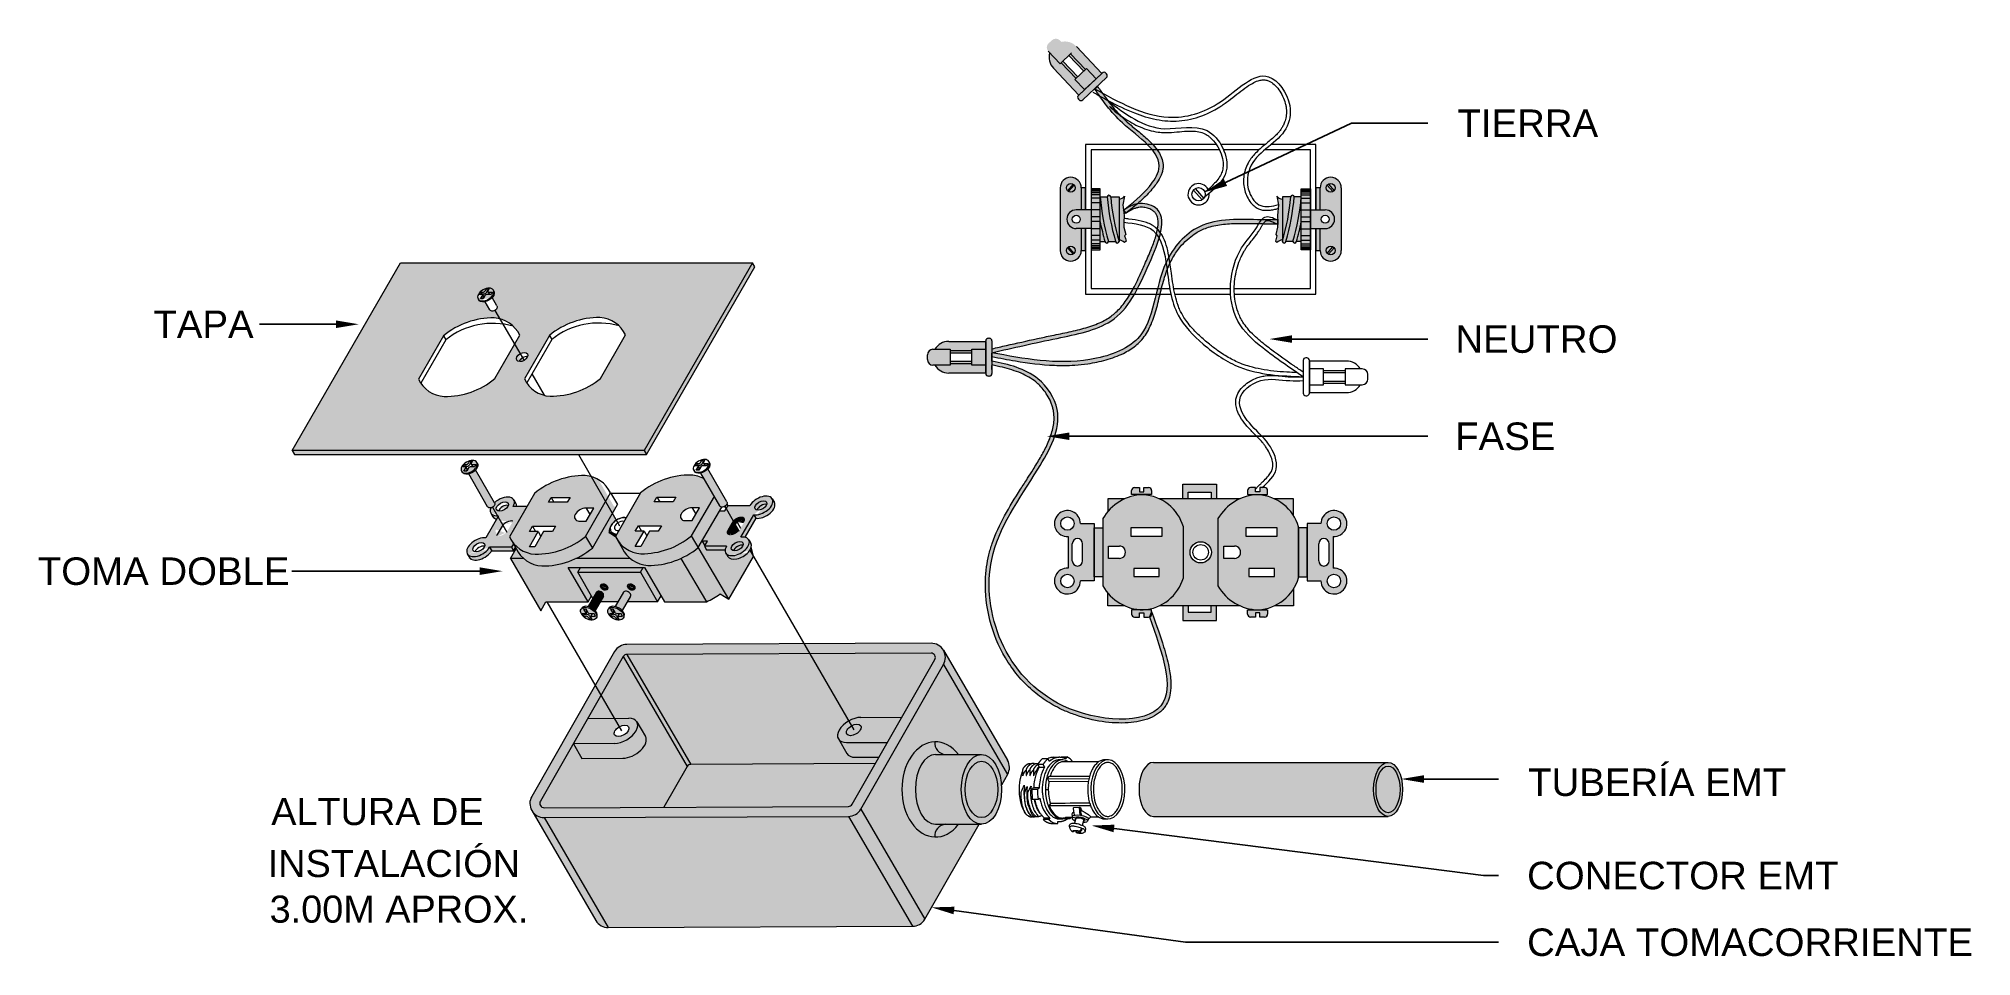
# Model space of a CAD drawing. Header units: millimetres. Extents: x -1568 to 501, y 36 to 962.
# Drawn here: x 133.1 to 201.1, y 52.2 to 84.5 of the extents above; entities that cross this region are included whole.
import ezdxf
from ezdxf.enums import TextEntityAlignment as Align

# ---------------------------------------------------------------- set-up
doc = ezdxf.new("R2010")
doc.units = ezdxf.units.MM
for name, pattern in [('CENTER', [0.7, 0.3, -0.2, 0, -0.2]), ('CENTER2', [28.574999999999992, 19.05, -3.174999999999998, 3.174999999999998, -3.174999999999998]), ('HIDDEN', [9.524999999999995, 6.349999999999998, -3.174999999999998]), ('HIDDEN JT', [0.0016, 0.001, -0.0006000000000000001]), ('HIDDEN2', [4.7624999999999975, 3.174999999999998, -1.587499999999999])]:
    doc.linetypes.add(name, pattern=pattern)
for name, color, linetype in [('-Texto', 7, 'Continuous'), ('1amobla', 253, 'Continuous'), ('A-DIM', 1, 'Continuous'), ('A_ACHU5', 255, 'Continuous'), ('A_METAL  PROY', 177, 'Continuous'), ('A_MUEBLES FIJOS', 252, 'Continuous'), ('AMOBLAMIENTO', 252, 'Continuous'), ('AREA LOCALES', 161, 'Continuous'), ('AREA PARQUEO', 253, 'Continuous'), ('ASCENSOR', 251, 'Continuous'), ('EJE-ESTRUCTURA', 254, 'CENTER'), ('GG_ILUMINACIÓN 13', 210, 'Continuous'), ('JCA_COTAS', 252, 'Continuous'), ('JCA_HATCH 254', 252, 'Continuous'), ('JCA_TEXTO1', 251, 'Continuous'), ('JCA_TEXTO2', 252, 'Continuous'), ('MARCO', 4, 'Continuous'), ('PLO_CORONA', 251, 'Continuous'), ('TEXTO 3', 3, 'Continuous')]:
    doc.layers.add(name, color=color, linetype=linetype)
doc.layers.add('A-HATCH CONCRETO', color=7, linetype='Continuous', true_color=0xb8b8b8)
doc.layers.add('HACHTCOLUMNA', color=7, linetype='Continuous', true_color=0x404040)
for name, color, linetype, lineweight, true_color in [('Conductos-1', 3, 'Continuous', 18, 0x00ff00), ('Estructura', 7, 'Continuous', 40, 0x383838), ('Muro', 7, 'Continuous', 40, 0x2b2b2b), ('Vidrio', 7, 'Continuous', 30, 0x999999)]:
    doc.layers.add(name, color=color, linetype=linetype, lineweight=lineweight, true_color=true_color)
for name, color, linetype, lineweight in [('Equipos mecánicos', 7, 'Continuous', 18), ('HIDDEN JT', 7, 'HIDDEN JT', 9), ('M-EQPM-IDEN', 250, 'Continuous', 9), ('TEXTOS', 7, 'Continuous', 20), ('Textos 1', 7, 'Continuous', 25)]:
    doc.layers.add(name, color=color, linetype=linetype, lineweight=lineweight)
doc.styles.add('0.11', font='arial.ttf', dxfattribs={"height": 0.11})
doc.styles.add('CORPORATIVO', font='simplex.shx')
doc.styles.add('ROMAN', font='ROMANS', dxfattribs={"width": 1.199999999999999})
doc.styles.add('SansSerif', font='sanss___.ttf', dxfattribs={"width": 0.9, "height": 0.18})
doc.styles.get("Standard").update_dxf_attribs({"font": 'arial.ttf'})
doc.styles.add('style2', font='arial.ttf', dxfattribs={"width": 1.5})

msp = doc.modelspace()

# ---------------------------------------------------------------- texts
at = {"transparency": 33554687}
for s, p in [('TIERRA', (183.0013316424707, 81.01413401707072)), ('TAPA', (137.1053852677152, 73.93720910569249)), ('NEUTRO', (182.9300505909944, 73.41646871280858)), ('FASE', (182.9221304741637, 69.99574862489771)), ('TOMA DOBLE', (133.0385283542155, 65.24653163533816)), ('TUBERÍA EMT', (185.4905080979243, 57.81556997856761)), ('CONECTOR EMT', (185.4548675721862, 54.53224395799857)), ('CAJA TOMACORRIENTE', (185.4548675721862, 52.1837667373356))]:
    msp.add_text(s, height=0.9675742728164067, dxfattribs=at).set_placement(p)
at = {"layer": 'TEXTOS'}
for s, p in [('ALTURA DE', (141.2541666103228, 56.79192068797954)), ('INSTALACIÓN', (141.1299434229758, 54.96217600873273)), ('3.00M APROX.', (141.1982336568577, 53.35616314334644))]:
    msp.add_text(s, height=0.9534617416264766, dxfattribs=at).set_placement(p)

# ---------------------------------------------------------------- blocks, each defined once
blk = doc.blocks.new('*E114')
at = {"lineweight": 0, "transparency": 33554687}
h = blk.add_hatch(color=252, dxfattribs=at)
h.dxf.hatch_style = 1
edge = h.paths.add_edge_path(flags=17)
edge.add_ellipse((10.67408609887025, 9.689966967978762), major_axis=(-0.2022605520415453, -0.1167751841665789), ratio=0.5773502691896245, start_angle=360.1786570741447, end_angle=407.1803203863912)
edge.add_line((10.58606342675353, 9.524941477217453), (10.49976269887179, 9.674418722613154))
edge.add_ellipse((10.4768354560938, 9.718659500637386), major_axis=(-0.06099598676631839, -0.03521604937867985), ratio=0.7071067811869526, start_angle=62.56572283510923, end_angle=88.15727943586438, ccw=False)
edge.add_ellipse((10.67408609887025, 9.689966967978762), major_axis=(-0.2022605520415453, -0.1167751841665789), ratio=0.5773502691896245, start_angle=323.9924148210041, end_angle=360.1786570741447)
edge = h.paths.add_edge_path()
edge.add_ellipse((10.73972737779286, 9.40328907255207), major_axis=(-0.1137711256493971, -0.06568579001909368), ratio=0.5773502691896375, start_angle=135.0000000000014, end_angle=303.3650880257206, ccw=False)
edge.add_line((10.84699182387249, 9.40328907255207), (10.76356392140246, 9.258787706880412))
edge.add_ellipse((10.6562994746771, 9.258787706294697), major_axis=(-0.1137711256493971, -0.06568579001909368), ratio=0.5773502691896375, start_angle=123.3650880156232, end_angle=135.0000000000014, ccw=False)
edge.add_ellipse((10.6562994746771, 9.258787706294697), major_axis=(-0.1137711256493971, -0.06568579001909368), ratio=0.5773502691896375, start_angle=28.125505700316296, end_angle=123.3650880156232, ccw=False)
edge.add_ellipse((10.6562994746771, 9.258787706294697), major_axis=(-0.1137711256493971, -0.06568579001909368), ratio=0.5773502691896375, start_angle=-44.99999999999858, end_angle=28.125505700316296, ccw=False)
edge.add_line((10.54903502889533, 9.258787706532985), (10.63246293136535, 9.403289072204643))
edge.add_ellipse((10.73972737779286, 9.40328907255207), major_axis=(-0.1137711256493971, -0.06568579001909368), ratio=0.5773502691896375, start_angle=303.3650880257206, end_angle=315.0000000000014, ccw=False)
edge.add_line((10.64548320945164, 9.422023394503867), (10.59670811685783, 9.506504333557587))
edge.add_line((10.59670811637307, 9.50650433353485), (10.38232231264351, 9.135177229185501))
edge.add_ellipse((10.25945002581739, 8.971900708237172), major_axis=(-0.2022605520415453, -0.1167751841665789), ratio=0.5773502691896245, start_angle=216.3728967710114, end_angle=360.1786570645576)
edge.add_ellipse((10.25945002581739, 8.971900708237172), major_axis=(-0.2022605520415453, -0.1167751841665789), ratio=0.5773502691896245, start_angle=360.1786570645576, end_angle=495.0362732965435)
edge.add_line((10.45020342816974, 8.972005259671732), (10.83635543355513, 8.972005259579419))
edge.add_line((10.83635543354444, 8.972005259671732), (10.87076466603753, 9.031603798733158))
edge.add_line((10.87076466616054, 9.03160379866631), (10.84486072662048, 9.076470738091757))
edge.add_arc((11.2820993188825, 9.381571472564247), 0.5331641821451838, 205.0930488344994, 214.9069511647764, ccw=False)
edge.add_line((10.79925503488448, 9.155462111988527), (11.10791192023476, 9.690071519449248))
edge.add_line((11.10791192098509, 9.690071519294179), (10.86483950137335, 9.690071519294179))
edge.add_ellipse((10.67408609887025, 9.689966967978762), major_axis=(-0.2022605520415453, -0.1167751841665789), ratio=0.5773502691896245, start_angle=135.0362732965434, end_angle=179.5576751891887)
edge.add_ellipse((10.67408609887025, 9.689966967978762), major_axis=(-0.2022605520415453, -0.1167751841665789), ratio=0.5773502691896245, start_angle=179.5576751891887, end_angle=291.6184915976548)
edge.add_line((10.53689064576292, 9.75550505725414), (10.53783144189629, 9.75387554996314))
edge.add_ellipse((10.4768354560938, 9.718659500637386), major_axis=(-0.06099598676631839, -0.03521604937867985), ratio=0.7071067811869526, start_angle=88.15727943586438, end_angle=180, ccw=False)
edge.add_line((10.49976269896888, 9.674418722309838), (10.58606342685061, 9.524941476914137))
edge.add_ellipse((10.67408609887025, 9.689966967978762), major_axis=(-0.2022605520415453, -0.1167751841665789), ratio=0.5773502691896245, start_angle=407.1803203863912, end_angle=413.6087710852279)
edge.add_line((10.60835800357722, 9.526682529249683), (10.59670811676256, 9.506504333583962))
edge.add_line((10.59670811637307, 9.50650433353485), (10.64548320896688, 9.42202339448113))
edge = h.paths.add_edge_path(flags=0)
edge.add_ellipse((10.67408609887025, 9.689966967978762), major_axis=(-0.1011306625754172, -0.05838781526071487), ratio=0.5773502691896438, start_angle=0, end_angle=147.9725138781434, ccw=False)
edge.add_ellipse((10.67408609887025, 9.689966967978762), major_axis=(-0.1011306625754172, -0.05838781526071487), ratio=0.5773502691896438, start_angle=147.9725138781434, end_angle=360, ccw=False)
edge = h.paths.add_edge_path(flags=16)
edge.add_ellipse((10.25945002581739, 8.971900708237172), major_axis=(-0.1011306625754172, -0.05838781526071487), ratio=0.5773502691896438, start_angle=147.9725138781434, end_angle=360, ccw=False)
edge.add_ellipse((10.25945002581739, 8.971900708237172), major_axis=(-0.1011306625754172, -0.05838781526071487), ratio=0.5773502691896438, start_angle=0, end_angle=147.9725138781434, ccw=False)
edge = h.paths.add_edge_path(flags=17)
edge.add_ellipse((10.77548219301366, 9.341359915772045), major_axis=(-0.1137711256493971, -0.06568579001909366), ratio=0.5773502691896376, start_angle=208.1255057020564, end_angle=303.3650880209113, ccw=False)
edge.add_ellipse((10.73972737779286, 9.40328907255207), major_axis=(-0.1137711256493971, -0.06568579001909368), ratio=0.5773502691896375, start_angle=135.0000000000014, end_angle=303.3650880257206)
edge.add_line((10.64548320945164, 9.422023394503867), (10.68123802461105, 9.360094237641988))
edge = h.paths.add_edge_path(flags=17)
edge.add_ellipse((10.77548219301366, 9.341359915772045), major_axis=(-0.1137711256493971, -0.06568579001909366), ratio=0.5773502691896376, start_angle=303.3650880209113, end_angle=315.0000000000014, ccw=False)
edge.add_line((10.68123802431478, 9.36009423843916), (10.64548320915537, 9.42202339530104))
edge.add_ellipse((10.73972737779286, 9.40328907255207), major_axis=(-0.1137711256493971, -0.06568579001909368), ratio=0.5773502691896375, start_angle=303.3650880257206, end_angle=315.0000000000014)
edge.add_line((10.63246293165344, 9.403289072432926), (10.54903502918341, 9.258787706761268))
edge.add_ellipse((10.6562994746771, 9.258787706294697), major_axis=(-0.1137711256493971, -0.06568579001909368), ratio=0.5773502691896375, start_angle=-44.99999999999859, end_angle=28.12550570031635)
edge.add_ellipse((10.69205429067279, 9.196858549991248), major_axis=(-0.1137711256493971, -0.06568579001909366), ratio=0.5773502691896376, start_angle=-44.99999999999858, end_angle=-28.125505702042574, ccw=False)
edge.add_line((10.5847898441757, 9.196858549633362), (10.66821774664572, 9.34135991530502))
edge = h.paths.add_edge_path()
edge.add_ellipse((10.29520484181307, 8.909971551814579), major_axis=(-0.2022605520415453, -0.1167751841665789), ratio=0.5773502691896245, start_angle=360.1786569859406, end_angle=495.0362732965435)
edge.add_line((10.48595824380777, 8.910076103129995), (10.45020342864836, 8.972005259991874))
edge.add_ellipse((10.25945002581739, 8.971900708237172), major_axis=(-0.2022605520415453, -0.1167751841665789), ratio=0.5773502691896245, start_angle=360.17865706455757, end_angle=495.0362732965434, ccw=False)
edge.add_line((10.05740068384102, 8.854761969247193), (10.09315549890789, 8.792832812755478))
h.paths.add_polyline_path([(10.87211024882458, 8.910076102891253), (10.83635543354444, 8.972005259671732), (10.45020342816974, 8.972005259671732), (10.48595824380777, 8.910076103129995)], flags=17)
h.paths.add_polyline_path([(10.87211024882458, 8.910076102891253), (10.90651948138134, 8.9696746415284), (10.87076466616054, 9.03160379866631), (10.83635543354444, 8.972005259671732)], flags=17)
edge = h.paths.add_edge_path(flags=16)
edge.add_ellipse((10.70984091450828, 9.628037810840397), major_axis=(-0.1011306625754172, -0.05838781526071487), ratio=0.5773502691896438, start_angle=212.0274861221463, end_angle=327.97251387786076, ccw=False)
edge.add_ellipse((10.67408609887025, 9.689966967978762), major_axis=(-0.1011306625754172, -0.05838781526071487), ratio=0.5773502691896438, start_angle=147.9725138781434, end_angle=360)
edge.add_ellipse((10.67408609887025, 9.689966967978762), major_axis=(-0.1011306625754172, -0.05838781526071487), ratio=0.5773502691896438, start_angle=0, end_angle=147.9725138781434)
edge = h.paths.add_edge_path(flags=17)
edge.add_ellipse((10.70984091450828, 9.628037810840397), major_axis=(-0.2022605520415453, -0.1167751841665789), ratio=0.5773502691896245, start_angle=360.1786570380381, end_angle=391.9787825678787)
edge.add_line((10.57398063804771, 9.467139186778695), (10.5967081162355, 9.506504333495286))
edge.add_line((10.59670811637307, 9.50650433353485), (10.58606342684357, 9.524941476951426))
edge.add_ellipse((10.67408609887025, 9.689966967978762), major_axis=(-0.2022605520415453, -0.1167751841665789), ratio=0.5773502691896245, start_angle=360.1786570741447, end_angle=407.1803203863912, ccw=False)
edge.add_line((10.47203675725154, 9.572828229465813), (10.50779157241095, 9.510899072603934))
edge = h.paths.add_edge_path(flags=0)
edge.add_ellipse((10.29520484181307, 8.909971551814579), major_axis=(-0.1011306625754172, -0.05838781526071487), ratio=0.5773502691896438, start_angle=212.0274861221345, end_angle=327.97251387785457, ccw=False)
edge.add_ellipse((10.25945002581739, 8.971900708237172), major_axis=(-0.1011306625754172, -0.05838781526071487), ratio=0.5773502691896438, start_angle=147.9725138781434, end_angle=360)
edge.add_ellipse((10.25945002581739, 8.971900708237172), major_axis=(-0.1011306625754172, -0.05838781526071487), ratio=0.5773502691896438, start_angle=0, end_angle=147.9725138781434)
h.paths.add_polyline_path([(14.26733932127604, 8.012203810611027), (13.81375212927719, 8.773752273955779, -0.1088065418028353), (13.23310459401273, 8.651307415047086, -0.1597780400744404), (12.92421937187578, 8.773752274194067), (11.96762306579012, 8.773752274194067, -0.1124171385869525), (11.36909776546622, 8.643070925870234, -0.1658873846915347), (11.05055574347625, 8.773752274551953), (10.81731169768227, 8.773752274432809), (11.34886661841529, 7.853072144189355), (11.4407413293327, 8.012203810611027), (12.18181524660281, 8.012203810849769), (11.83400974686992, 8.614620607891538), (13.17845990397586, 8.61462060765325), (13.52626540400638, 8.012203810372739)])
h.paths.add_polyline_path([(14.26733932127604, 8.012203810611027, 0.04994943867218941), (14.50534795488966, 8.149874991574961), (14.66207898147968, 8.059386291542523), (14.12431122561361, 8.96743410519639, -0.06661827417045017), (13.81375212927719, 8.773752273955779)])
edge = h.paths.add_edge_path()
edge.add_line((14.66207898147968, 8.059386291542523), (15.09477943575121, 8.808845462987847))
edge.add_line((15.09477943601269, 8.808845463076068), (15.03035287050375, 8.920435547947818))
edge.add_ellipse((14.84339395608572, 8.926666840115104), major_axis=(-0.2022597789322594, -0.1167747378117252), ratio=0.5773502691896224, start_angle=360.08259738193493, end_angle=492.8375804666356, ccw=False)
edge.add_ellipse((14.84339395608572, 8.926666840115104), major_axis=(-0.2022597789322594, -0.1167747378117252), ratio=0.5773502691896224, start_angle=359.9174026893764, end_angle=360.08259738193493, ccw=False)
edge.add_line((14.64103719486843, 8.8100605657487), (14.60547676436317, 8.871653038627755))
edge.add_ellipse((14.80763914044746, 8.988595996775985), major_axis=(-0.2022597789322594, -0.1167747378117252), ratio=0.5773502691896224, start_angle=337.02431283687963, end_angle=360.0825973680839, ccw=False)
edge.add_line((14.59510778721233, 8.926666840234248), (14.26654960236351, 8.926666840326561))
edge.add_line((14.2665496028867, 8.92666683999596), (14.23079478772729, 8.988595996857839))
edge.add_line((14.23079478730824, 8.988595996537697), (14.24867219511907, 9.019560574922252))
edge.add_line((14.24867219491853, 9.01956057492771), (14.22483565135553, 9.019560574835396))
edge.add_line((14.22483565117977, 9.019560575285595), (14.18908083602037, 9.081489732147475))
edge.add_line((14.18908083589963, 9.081489732303908), (14.12376413724155, 8.9683578916638))
edge.add_line((14.12376413716925, 8.968357890882999), (14.66207898111293, 8.059386291329702))
edge = h.paths.add_edge_path()
edge.add_ellipse((14.80763914044746, 8.988595996775985), major_axis=(-0.2022597789322594, -0.1167747378117252), ratio=0.5773502691896224, start_angle=314.9999999999996, end_angle=337.0243128368796)
edge.add_ellipse((14.80763914044746, 8.988595996775985), major_axis=(-0.2022597789322594, -0.1167747378117252), ratio=0.5773502691896224, start_angle=337.0243128368796, end_angle=360.082597368084)
edge.add_ellipse((14.80763914044746, 8.988595996775985), major_axis=(-0.2022597789322594, -0.1167747378117252), ratio=0.5773502691896224, start_angle=360.082597368084, end_angle=539.5870162003916)
edge.add_line((15.01037961908241, 9.104526004591662), (15.00940771162914, 9.106209397588373))
edge.add_ellipse((14.80763914044746, 8.988595996775985), major_axis=(-0.2022597789322594, -0.1167747378117252), ratio=0.5773502691896224, start_angle=540.412983799384, end_angle=571.997121837141)
edge.add_ellipse((14.80763914044746, 8.988595996775985), major_axis=(-0.2022597789322594, -0.1167747378117252), ratio=0.5773502691896224, start_angle=571.997121837141, end_angle=593.6269265586792)
edge.add_line((14.87330271579913, 9.151871970215325), (15.09934360981606, 9.543386283046402))
edge.add_ellipse((15.22221488960645, 9.70666225651803), major_axis=(-0.2022597789322594, -0.1167747378117252), ratio=0.5773502691896224, start_angle=36.3730734413201, end_angle=179.5870162149086)
edge.add_line((15.42495536752608, 9.822592264810282), (15.4239834600728, 9.824275657806993))
edge.add_ellipse((15.22221488960645, 9.70666225651803), major_axis=(-0.2022597789322594, -0.1167747378117252), ratio=0.5773502691896224, start_angle=180.4129837845836, end_angle=314.9999999999996)
edge.add_line((15.03152254076849, 9.70666225651803), (14.64537053538311, 9.706662256610343))
edge.add_line((14.64537053575168, 9.706662256875461), (14.6122051933869, 9.649218198958351))
edge.add_line((14.61220519318249, 9.649218198338076), (14.73272272995268, 9.440475700968364))
edge.add_ellipse((14.82542649390348, 9.41987980977592), major_axis=(-0.1137711256493971, -0.06568579001909368), ratio=0.5773502691896375, start_angle=135.0000000000014, end_angle=302.1902439204357, ccw=False)
edge.add_line((14.9326909400429, 9.419879809536724), (14.84926303757288, 9.275378443865065))
edge.add_ellipse((14.74199859150303, 9.27537844375638), major_axis=(-0.1137711256493971, -0.06568579001909368), ratio=0.5773502691896375, start_angle=124.5560170667207, end_angle=135.0000000000014, ccw=False)
edge.add_line((14.83629808803448, 9.2565482890991), (14.83624275945294, 9.256644121428508))
edge.add_ellipse((14.74199859150303, 9.27537844375638), major_axis=(-0.1137711256493971, -0.06568579001909368), ratio=0.5773502691896375, start_angle=28.125505701043323, end_angle=123.36508801833219, ccw=False)
edge.add_ellipse((14.74199859150303, 9.27537844375638), major_axis=(-0.1137711256493971, -0.06568579001909368), ratio=0.5773502691896375, start_angle=-44.99999999999858, end_angle=28.125505701043323, ccw=False)
edge.add_line((14.63473414542341, 9.275378444114267), (14.71816204789343, 9.419879809785925))
edge.add_ellipse((14.82542649390348, 9.41987980977592), major_axis=(-0.1137711256493971, -0.06568579001909368), ratio=0.5773502691896375, start_angle=302.1902439204357, end_angle=315.0000000000014, ccw=False)
edge.add_line((14.73272272964368, 9.440475701251671), (14.61220519287349, 9.649218198621384))
edge.add_line((14.61220519318249, 9.649218198338076), (14.59173831257704, 9.613768521286147))
edge.add_line((14.59173831286125, 9.613768521347538), (14.49639213888736, 9.613768521439852))
edge.add_line((14.49639213862088, 9.613768521466682), (14.18908083593692, 9.081489731528563))
edge.add_line((14.18908083589963, 9.081489732303908), (14.28442700987353, 9.081489732211594))
edge.add_line((14.28442700942423, 9.081489731946476), (14.23079478636146, 8.988595996977438))
edge.add_line((14.23079478730824, 8.988595996537697), (14.61694679269362, 8.988595996445383))
edge = h.paths.add_edge_path(flags=17)
edge.add_line((15.13509842564713, 9.481457126417808), (15.09934361048772, 9.543386283279688))
edge.add_line((15.0993436100091, 9.543386283197833), (14.87330271599217, 9.151871970366756))
edge.add_ellipse((14.80763914044746, 8.988595996775985), major_axis=(-0.2022597789322594, -0.1167747378117252), ratio=0.5773502691896224, start_angle=571.997121837141, end_angle=593.6269265586792, ccw=False)
edge.add_line((14.94344629939451, 9.149505907812454), (15.13509842507528, 9.481457126709302))
edge = h.paths.add_edge_path()
edge.add_ellipse((15.25796970452916, 9.64473309973755), major_axis=(-0.2022597789322594, -0.1167747378117252), ratio=0.5773502691896224, start_angle=36.3730734413201, end_angle=180.41298380959)
edge.add_line((15.45973827560806, 9.762346500792773), (15.42495536790193, 9.822592264565628))
edge.add_ellipse((15.22221488960645, 9.70666225651803), major_axis=(-0.2022597789322594, -0.1167747378117252), ratio=0.5773502691896224, start_angle=36.373073441320116, end_angle=179.5870162149086, ccw=False)
edge.add_line((15.0993436100091, 9.543386283197833), (15.13509842516851, 9.481457126335954))
edge = h.paths.add_edge_path()
edge.add_ellipse((14.84339395608572, 8.926666840115104), major_axis=(-0.2022597789322594, -0.1167747378117252), ratio=0.5773502691896224, start_angle=360.0825973819349, end_angle=492.8375804666356)
edge.add_ellipse((14.84339395608572, 8.926666840115104), major_axis=(-0.2022597789322594, -0.1167747378117252), ratio=0.5773502691896224, start_angle=492.8375804666356, end_angle=493.600018527137)
edge.add_ellipse((14.84339395608572, 8.926666840115104), major_axis=(-0.2022597789322594, -0.1167747378117252), ratio=0.5773502691896224, start_angle=493.600018527137, end_angle=509.6610549072297)
edge.add_ellipse((14.84339395608572, 8.926666840115104), major_axis=(-0.2022597789322594, -0.1167747378117252), ratio=0.5773502691896224, start_angle=509.6610549072297, end_angle=540.4129838095874)
edge.add_line((15.04516252716439, 9.044280240812895), (15.01037961945826, 9.10452600458575))
edge.add_ellipse((14.80763914044746, 8.988595996775985), major_axis=(-0.2022597789322594, -0.1167747378117252), ratio=0.5773502691896224, start_angle=360.0825973680839, end_angle=539.5870162003916, ccw=False)
edge.add_line((14.60547676446095, 8.871653038540444), (14.64123157962035, 8.809723881678565))
h.paths.add_polyline_path([(12.92421937187578, 8.773752274194067, -0.1100803189958015), (12.78251256962676, 8.957385837235961), (12.70893554343843, 9.084824985781324, -0.03892428518933251), (12.66693126281166, 9.156280019083624), (12.56494112708219, 9.218244324961233), (12.55308207943108, 9.238784798064898, -0.113343363112538), (12.58350505383873, 9.348130946436413, -0.1335868484473446), (12.67849912353449, 9.450339534321301), (12.61064200224541, 9.567871517816002), (12.25817364289423, 8.95737841228538), (12.25814945801153, 8.957420300522244, -0.06252815525725208), (11.96762306579012, 8.773752274194067)])
h = blk.add_hatch(color=252, dxfattribs=at)
h.dxf.hatch_style = 1
edge = h.paths.add_edge_path()
edge.add_ellipse((14.74199859150303, 9.27537844375638), major_axis=(-0.1137711256493971, -0.06568579001909368), ratio=0.5773502691896375, start_angle=28.12550570104323, end_angle=123.3650880183322)
edge.add_line((14.83624275948659, 9.256644121328009), (14.76693714028897, 9.376684975118678))
edge.add_ellipse((14.86118130954173, 9.357950652757154), major_axis=(-0.1137711256493971, -0.06568579001909366), ratio=0.5773502691896376, start_angle=303.3650880206224, end_angle=315.0000000000014)
edge.add_line((14.75391686340231, 9.357950653114585), (14.67048896093229, 9.213449287442927))
edge.add_ellipse((14.77775340642597, 9.2134492870955), major_axis=(-0.1137711256493971, -0.06568579001909366), ratio=0.5773502691896376, start_angle=-44.99999999999859, end_angle=-28.12550570204261)
edge = h.paths.add_edge_path()
edge.add_ellipse((14.86118130954173, 9.357950652757154), major_axis=(-0.1137711256493971, -0.06568579001909366), ratio=0.5773502691896376, start_angle=303.3650880206224, end_angle=315.0000000000014, ccw=False)
edge.add_ellipse((14.86118130954173, 9.357950652757154), major_axis=(-0.1137711256493971, -0.06568579001909366), ratio=0.5773502691896376, start_angle=302.19024391803094, end_angle=303.3650880206224, ccw=False)
edge.add_line((14.76847754492428, 9.37854654411376), (14.73272272976487, 9.44047570097564))
edge.add_ellipse((14.82542649390348, 9.41987980977592), major_axis=(-0.1137711256493971, -0.06568579001909368), ratio=0.5773502691896375, start_angle=302.1902439204358, end_angle=315.0000000000014)
edge.add_line((14.71816204740662, 9.419879809298891), (14.6347341449366, 9.275378443627233))
edge.add_ellipse((14.74199859150303, 9.27537844375638), major_axis=(-0.1137711256493971, -0.06568579001909368), ratio=0.5773502691896375, start_angle=-44.99999999999859, end_angle=28.12550570104323)
edge.add_ellipse((14.77775340642597, 9.2134492870955), major_axis=(-0.1137711256493971, -0.06568579001909366), ratio=0.5773502691896376, start_angle=-44.99999999999858, end_angle=-28.125505702042574, ccw=False)
edge.add_line((14.67048896064421, 9.2134492870955), (14.75391686311423, 9.357950652767158))
edge = h.paths.add_edge_path()
edge.add_ellipse((14.86118130954173, 9.357950652757154), major_axis=(-0.1137711256493971, -0.06568579001909366), ratio=0.5773502691896376, start_angle=208.1255057020564, end_angle=279.11423093285794, ccw=False)
edge.add_ellipse((14.82542649390348, 9.41987980977592), major_axis=(-0.1137711256493971, -0.06568579001909368), ratio=0.5773502691896375, start_angle=135.0000000000014, end_angle=302.1902439204358)
edge.add_line((14.73272272964368, 9.440475701251671), (14.76847754480309, 9.378546544389792))
edge.add_ellipse((14.86118130954173, 9.357950652757154), major_axis=(-0.1137711256493971, -0.06568579001909366), ratio=0.5773502691896376, start_angle=279.11423093285794, end_angle=302.19024391803094, ccw=False)
h = blk.add_hatch(color=254, dxfattribs=at)
h.dxf.hatch_style = 1
edge = h.paths.add_edge_path()
edge.add_line((17.30313897993233, 5.277238436737662), (17.45160314906639, 5.536814466655414))
edge.add_line((17.45160314979216, 5.53681446675364), (16.73050666941572, 5.533886321084992))
edge.add_ellipse((16.85744291939386, 5.755822752037602), major_axis=(-0.2705439784594103, -0.1576668728106091), ratio=0.5773502691896344, start_angle=269.45126291863266, end_angle=404.99999999999983, ccw=False)
edge.add_line((16.76900911565713, 5.913524222651176), (16.08479353414509, 7.098620373241829))
edge.add_line((16.08479353382245, 7.098620373406902), (12.86570855689774, 7.085548683384786))
edge.add_arc((12.86601424874925, 7.010267901697716), 0.0752814022729206, 90.2326588328777, 150.2326588340973)
edge.add_line((12.80066633381512, 7.047643555798913), (11.34378600030959, 4.500421455919877))
edge.add_arc((11.4091339155641, 4.463045801916451), 0.07528140227286069, 150.2326588341082, 270.2326588328647)
edge.add_line((11.40943960686582, 4.387765020289862), (13.5184042589226, 4.396328861585971))
edge.add_line((13.51840425928526, 4.396328861513666), (13.92821877081883, 5.112852076199943))
edge.add_arc((13.99356668516066, 5.075476421871826), 0.07528140227292059, 90.23265883286888, 150.2326588340951, ccw=False)
edge.add_line((13.99326099379914, 5.150757203617559), (17.23833490053721, 5.163934426600463))
edge.add_line((17.23833490081688, 5.163934426227115), (17.30313898075929, 5.277238436563039))
edge.add_line((17.30313897993233, 5.277238436737662), (16.88107402024548, 5.275524563719955))
edge.add_ellipse((17.00801027091393, 5.497460995355141), major_axis=(-0.2705439784594103, -0.1576668728106091), ratio=0.5773502691896344, start_angle=360.09799930060274, end_angle=404.99999999999983, ccw=False)
edge.add_ellipse((17.00801027091393, 5.497460995355141), major_axis=(-0.2705439784594103, -0.1576668728106091), ratio=0.5773502691896344, start_angle=359.90200067761896, end_angle=360.09799930060274, ccw=False)
edge.add_line((16.73731099172483, 5.340061516681089), (16.73762238537711, 5.339527189248656))
edge.add_ellipse((17.00801027091393, 5.497460995355141), major_axis=(-0.2705439784594103, -0.1576668728106091), ratio=0.5773502691896344, start_angle=360.0979993006027, end_angle=404.9999999999998)
edge.add_line((16.88107402070455, 5.275524563470299), (17.3031389803914, 5.277238436488005))
edge = h.paths.add_edge_path(flags=16)
edge.add_ellipse((12.92231115480331, 5.480870258012146), major_axis=(-0.2705439784594101, -0.1576668728106093), ratio=0.5773502691896337, start_angle=45.000000000000796, end_angle=180.8657232202181, ccw=False)
edge.add_line((12.79537490423581, 5.258933826723478), (12.07427842385937, 5.25600568105483))
edge.add_line((12.07427842392576, 5.256005680957514), (11.92371107255508, 5.514367437854617))
edge.add_line((11.92371107240569, 5.51436743775912), (12.64480755278214, 5.517295583427767))
edge.add_ellipse((12.77174380250835, 5.739232015290781), major_axis=(-0.2705439784594101, -0.1576668728106093), ratio=0.5773502691896337, start_angle=45.00000000000076, end_angle=178.5850203329857)
edge.add_line((13.04445311315908, 5.892993712344833), (13.03993435873804, 5.900743893182607))
edge.add_ellipse((12.77174380250835, 5.739232015290781), major_axis=(-0.2705439784594101, -0.1576668728106093), ratio=0.5773502691896337, start_angle=178.5850203329857, end_angle=181.4285227775322, ccw=False)
edge.add_line((13.04445311315908, 5.892993712344833), (13.19144888018423, 5.640879161305293))
edge = h.paths.add_edge_path(flags=16)
edge.add_ellipse((12.77174380250835, 5.739232015290781), major_axis=(-0.1227636166500484, -0.07154384156821121), ratio=0.5773502691896326, start_angle=0, end_angle=360)
h = blk.add_hatch(color=254, dxfattribs=at)
h.dxf.hatch_style = 1
edge = h.paths.add_edge_path(flags=17)
edge.add_line((17.23833490081688, 5.163934426227115), (17.30313898075929, 5.277238436563039))
edge.add_line((17.30313897993233, 5.277238436737662), (16.88107402024548, 5.275524563719955))
edge.add_ellipse((17.00801027091393, 5.497460995355141), major_axis=(-0.2705439784594103, -0.1576668728106091), ratio=0.5773502691896344, start_angle=360.09799930060274, end_angle=404.99999999999983, ccw=False)
edge.add_ellipse((17.00801027091393, 5.497460995355141), major_axis=(-0.2705439784594103, -0.1576668728106091), ratio=0.5773502691896344, start_angle=359.90200067761896, end_angle=360.09799930060274, ccw=False)
edge.add_line((16.73731099172483, 5.340061516681089), (16.58259510939979, 5.605541827359048))
edge.add_ellipse((16.85744291939386, 5.755822752037602), major_axis=(-0.2705439784594103, -0.1576668728106091), ratio=0.5773502691896344, start_angle=269.45126291863266, end_angle=404.99999999999983, ccw=False)
edge.add_line((16.76900911565713, 5.913524222651176), (16.08479353414509, 7.098620373241829))
edge.add_line((16.08479353382245, 7.098620373406902), (12.86570855689774, 7.085548683384786))
edge.add_line((12.86570855708965, 7.085548683205161), (13.99326099366021, 5.150757203695775))
edge.add_line((13.99326099379914, 5.150757203617559), (17.23833490053721, 5.163934426600463))
edge = h.paths.add_edge_path(flags=16)
edge.add_ellipse((12.77174380250835, 5.739232015290781), major_axis=(-0.2705439784594101, -0.1576668728106093), ratio=0.5773502691896337, start_angle=45.00000000000076, end_angle=178.5850203329857)
edge.add_line((13.04445311315908, 5.892993712344833), (13.03993435873804, 5.900743893182607))
edge.add_ellipse((12.77174380250835, 5.739232015290781), major_axis=(-0.2705439784594101, -0.1576668728106093), ratio=0.5773502691896337, start_angle=181.4285227775322, end_angle=225.0000000000007)
edge.add_line((12.89868005420817, 5.961168446817737), (12.64420534540409, 5.960135105362497))
edge.add_line((12.64420534505507, 5.960135105171503), (12.73072587140632, 5.810277157215296))
edge.add_ellipse((12.77174380250835, 5.739232015290781), major_axis=(-0.1227636166500484, -0.07154384156821121), ratio=0.5773502691896326, start_angle=0, end_angle=269.86567386716945, ccw=False)
edge.add_ellipse((12.77174380250835, 5.739232015290781), major_axis=(-0.1227636166500484, -0.07154384156821121), ratio=0.5773502691896326, start_angle=269.8656738671694, end_angle=360, ccw=False)
edge.add_line((12.73072587128536, 5.810277157107066), (12.64420534493411, 5.960135105063273))
edge.add_line((12.64420534505507, 5.960135105171503), (12.17758357385264, 5.958240301143178))
edge.add_line((12.17758357354069, 5.958240301051774), (11.92371107244662, 5.514367437780493))
edge.add_line((11.92371107240569, 5.51436743775912), (12.64480755278214, 5.517295583427767))
blk = doc.blocks.new('Estructura cubierta')
at = {"layer": 'HACHTCOLUMNA'}
h = blk.add_hatch(color=256, dxfattribs=at)
h.paths.add_polyline_path([(1954.250369656832, -5885.748835249537), (1954.250369657083, -5886.248835246744), (1955.750369657432, -5886.248835248787), (1955.75036965625, -5885.748835249717)])
h.paths.add_polyline_path([(1963.250369669662, -5885.748835249537), (1963.250369669412, -5886.248835246744), (1961.750369669062, -5886.248835248787), (1961.750369670244, -5885.748835249717)])
h.paths.add_polyline_path([(1970.250369666967, -5885.748835248003), (1970.250369668695, -5886.248835245675), (1971.750369668579, -5886.248835244098), (1971.7503696672, -5885.74883524596)])
h.paths.add_polyline_path([(1979.248002276585, -5885.748835249537), (1979.248002276335, -5886.248835246744), (1977.748002275986, -5886.248835248784), (1977.748002277167, -5885.748835249713)])
h.paths.add_polyline_path([(1979.248002275612, -5875.648835230818), (1979.248002275245, -5876.148835227557), (1977.748002273965, -5876.148835229596), (1977.748002275379, -5875.648835230993)])
h.paths.add_polyline_path([(1970.250369668206, -5875.648835229284), (1970.250369669352, -5876.148835227887), (1971.750369669236, -5876.148835226775), (1971.750369667856, -5875.648835228405)])
h.paths.add_polyline_path([(1963.250369668689, -5875.648835230818), (1963.250369668322, -5876.148835227557), (1961.750369667041, -5876.1488352296), (1961.750369668456, -5875.648835230997)])
h.paths.add_polyline_path([(1954.250369657806, -5875.648835230817), (1954.250369658173, -5876.148835227557), (1955.750369659453, -5876.1488352296), (1955.750369658038, -5875.648835230997)])
h.paths.add_polyline_path([(1954.250369661481, -5867.648835232214), (1954.250369662197, -5868.148835229887), (1955.750369663245, -5868.148835231463), (1955.75036966218, -5867.648835234722)])
h.paths.add_polyline_path([(1963.250369665009, -5867.648835232214), (1963.250369664293, -5868.148835229887), (1961.750369663245, -5868.148835231465), (1961.750369664311, -5867.648835234722)])
h.paths.add_polyline_path([(1970.250369663012, -5867.648835230215), (1970.250369664624, -5868.148835227421), (1971.750369664392, -5868.148835227707), (1971.750369663245, -5867.6488352305)])
h.paths.add_polyline_path([(1979.248002271932, -5867.648835232214), (1979.248002271216, -5868.148835229887), (1977.748002270168, -5868.148835231459), (1977.748002271233, -5867.648835234719)])
h.paths.add_polyline_path([(1962.75036966554, -5859.123954560866), (1962.250369666239, -5859.123954559487), (1962.250369666188, -5857.623954558905), (1962.750369664791, -5857.623954559818)])
h.paths.add_polyline_path([(1955.250375337242, -5859.123954559969), (1954.75037533794, -5859.12395455859), (1954.75037533789, -5857.623954558008), (1955.250375336493, -5857.623954558921)])
h = blk.add_hatch(color=256, dxfattribs=at)
h.paths.add_polyline_path([(1971.250369642019, -5904.924076078108), (1971.250369641373, -5903.424076081369), (1970.750369640326, -5903.424076081584), (1970.750369640971, -5904.924076078324)])
h.paths.add_polyline_path([(1977.352793372846, -5903.42383677709), (1978.852793369586, -5903.423836777736), (1978.852793369371, -5903.923836778784), (1977.352793372631, -5903.923836778138)])
h.paths.add_polyline_path([(1962.750369687844, -5904.924076074174), (1962.750369687198, -5903.424076077436), (1962.25036968615, -5903.42407607765), (1962.250369686796, -5904.924076074391)])
h.paths.add_polyline_path([(1978.248002289701, -5911.948834048708), (1978.247996607098, -5909.548834110516), (1978.747996608146, -5909.548834110731), (1978.748002290748, -5911.948834048923)])
h.paths.add_polyline_path([(1970.75036967931, -5909.548834110963), (1970.75036968014, -5911.948834048923), (1971.250369680024, -5911.94883405057), (1971.250369679076, -5909.548834110283)])
h.paths.add_polyline_path([(1962.250369689387, -5909.548834110965), (1962.250369690218, -5911.948834048923), (1962.750369690101, -5911.948834050571), (1962.750369689154, -5909.548834110284)])
h.paths.add_polyline_path([(1978.748002271606, -5859.123954560373), (1978.248002272304, -5859.123954558991), (1978.248002272253, -5857.623954558409), (1978.748002270857, -5857.623954559325)])
h.paths.add_polyline_path([(1971.250369663152, -5859.123954557263), (1970.75036966385, -5859.123954555884), (1970.7503696638, -5857.623954555302), (1971.250369662403, -5857.623954556215)])
h = blk.add_hatch(color=256, dxfattribs=at)
h.paths.add_polyline_path([(1954.250369656251, -5893.748832202806), (1954.25036965685, -5894.248832201176), (1955.750369657432, -5894.248832201822), (1955.750369656134, -5893.748832202755)])
h.paths.add_polyline_path([(1963.250369674735, -5893.748835234868), (1963.250369674135, -5894.248835233238), (1961.750369673553, -5894.248835233884), (1961.750369674851, -5893.748835234817)])
h.paths.add_polyline_path([(1970.250369669129, -5893.748835231705), (1970.250369670625, -5894.248835230308), (1971.750369670625, -5894.248835230128), (1971.750369670061, -5893.748835231525)])
h.paths.add_polyline_path([(1979.248002275122, -5893.748834059648), (1979.248002274871, -5894.248834056854), (1977.748002274522, -5894.248834058893), (1977.748002275704, -5893.748834059825)])
for points in [[(1955.250375358679, -5904.924076073719), (1955.250375358033, -5903.424076076979), (1954.750375356985, -5903.424076077195), (1954.750375357631, -5904.924076073934)], [(1955.250375342798, -5909.548834110623), (1955.250375341967, -5911.948834047276), (1954.750375342083, -5911.948834048923), (1954.750375343031, -5909.548834109943)]]:
    blk.add_hatch(color=256, dxfattribs=at).paths.add_polyline_path(points)
at = {"layer": 'JCA_HATCH 254', "transparency": 33554687}
h = blk.add_hatch(dxfattribs=at)
h.set_pattern_fill('ANGLE', color=256)
h.set_pattern_definition([(0, (0, 0), (0, 6.985), [5.08, -1.905]), (90, (0, 0), (-6.985, 4.277078946022131e-16), [5.08, -1.905])])
h.paths.add_polyline_path([(1955.250375358679, -5904.924076073719), (1955.250375358033, -5903.424076076979), (1954.750375356985, -5903.424076077195), (1954.750375357631, -5904.924076073934)])
h.paths.add_polyline_path([(1955.250375342798, -5909.548834110623), (1955.250375341967, -5911.948834047276), (1954.750375342083, -5911.948834048923), (1954.750375343031, -5909.548834109943)])
h.paths.add_polyline_path([(1954.250369656251, -5893.748832202806), (1954.25036965685, -5894.248832201176), (1955.750369657432, -5894.248832201822), (1955.750369656134, -5893.748832202755)])
h.paths.add_polyline_path([(1963.250369674735, -5893.748835234868), (1963.250369674135, -5894.248835233238), (1961.750369673553, -5894.248835233884), (1961.750369674851, -5893.748835234817)])
h.paths.add_polyline_path([(1970.250369669129, -5893.748835231705), (1970.250369670625, -5894.248835230308), (1971.750369670625, -5894.248835230128), (1971.750369670061, -5893.748835231525)])
at = {"layer": 'EJE-ESTRUCTURA', "ltscale": 0.5}
for p, q in [((1955.000375335915, -5855.354215775578), (1955.000375362396, -5914.914149210319)), ((1962.500369664145, -5855.354215786886), (1962.500369691713, -5914.91414900909)), ((1971.000369663099, -5855.354215786886), (1971.000369635531, -5914.91414900909)), ((1978.497996631386, -5855.354215785774), (1978.49799660527, -5914.914149221913)), ((1978.498002271553, -5855.354215786886), (1978.498002243985, -5914.91414900909)), ((1953.404619546832, -5857.798834838032), (1984.533174937007, -5857.798834839711)), ((1953.362506366379, -5867.89883523105), (1984.533174937007, -5867.898835232693)), ((1953.362506362529, -5875.898835229187), (1984.533174937007, -5875.898835230832)), ((1953.362506361497, -5885.998835246915), (1984.533174937007, -5885.99883524856)), ((1953.162506468712, -5893.998832200763), (1984.533174937007, -5893.998832202415)), ((1952.870491922903, -5903.673836776923), (1984.533174937007, -5903.673836778717)), ((1952.730821652453, -5911.698834052313), (1984.533174937007, -5911.698834045544))]:
    blk.add_line(p, q, dxfattribs=at)
at = {"layer": 'Estructura', "linetype": 'HIDDEN2', "ltscale": 0.3}
for points in [[(1955.250375337242, -5859.123954559969), (1954.75037533794, -5859.12395455859), (1954.75037533789, -5857.623954558008), (1955.250375336493, -5857.623954558921)], [(1962.75036966554, -5859.123954560866), (1962.250369666239, -5859.123954559487), (1962.250369666188, -5857.623954558905), (1962.750369664791, -5857.623954559818)], [(1954.250369661481, -5867.648835232214), (1954.250369662197, -5868.148835229887), (1955.750369663245, -5868.148835231463), (1955.75036966218, -5867.648835234722)], [(1963.250369665009, -5867.648835232214), (1963.250369664293, -5868.148835229887), (1961.750369663245, -5868.148835231465), (1961.750369664311, -5867.648835234722)], [(1970.250369663012, -5867.648835230215), (1970.250369664624, -5868.148835227421), (1971.750369664392, -5868.148835227707), (1971.750369663245, -5867.6488352305)], [(1979.248002271932, -5867.648835232214), (1979.248002271216, -5868.148835229887), (1977.748002270168, -5868.148835231459), (1977.748002271233, -5867.648835234719)], [(1954.250369657806, -5875.648835230817), (1954.250369658173, -5876.148835227557), (1955.750369659453, -5876.1488352296), (1955.750369658038, -5875.648835230997)], [(1963.250369668689, -5875.648835230818), (1963.250369668322, -5876.148835227557), (1961.750369667041, -5876.1488352296), (1961.750369668456, -5875.648835230997)], [(1970.250369668206, -5875.648835229284), (1970.250369669352, -5876.148835227887), (1971.750369669236, -5876.148835226775), (1971.750369667856, -5875.648835228405)], [(1979.248002275612, -5875.648835230818), (1979.248002275245, -5876.148835227557), (1977.748002273965, -5876.148835229596), (1977.748002275379, -5875.648835230993)], [(1954.250369656832, -5885.748835249537), (1954.250369657083, -5886.248835246744), (1955.750369657432, -5886.248835248787), (1955.75036965625, -5885.748835249717)], [(1963.250369669662, -5885.748835249537), (1963.250369669412, -5886.248835246744), (1961.750369669062, -5886.248835248787), (1961.750369670244, -5885.748835249717)], [(1970.250369666967, -5885.748835248003), (1970.250369668695, -5886.248835245675), (1971.750369668579, -5886.248835244098), (1971.7503696672, -5885.74883524596)], [(1979.248002276585, -5885.748835249537), (1979.248002276335, -5886.248835246744), (1977.748002275986, -5886.248835248784), (1977.748002277167, -5885.748835249713)], [(1954.250369656251, -5893.748832202806), (1954.25036965685, -5894.248832201176), (1955.750369657432, -5894.248832201822), (1955.750369656134, -5893.748832202755)], [(1963.250369674735, -5893.748835234868), (1963.250369674135, -5894.248835233238), (1961.750369673553, -5894.248835233884), (1961.750369674851, -5893.748835234817)], [(1970.250369669129, -5893.748835231705), (1970.250369670625, -5894.248835230308), (1971.750369670625, -5894.248835230128), (1971.750369670061, -5893.748835231525)], [(1979.248002275122, -5893.748834059648), (1979.248002274871, -5894.248834056854), (1977.748002274522, -5894.248834058893), (1977.748002275704, -5893.748834059825)], [(1955.250375358679, -5904.924076073719), (1955.250375358033, -5903.424076076979), (1954.750375356985, -5903.424076077195), (1954.750375357631, -5904.924076073934)], [(1955.250375342798, -5909.548834110623), (1955.250375341967, -5911.948834047276), (1954.750375342083, -5911.948834048923), (1954.750375343031, -5909.548834109943)]]:
    blk.add_lwpolyline(points, close=True, dxfattribs=at)
at = {"layer": 'Estructura'}
for points in [[(1971.250369663152, -5859.123954557263), (1970.75036966385, -5859.123954555884), (1970.7503696638, -5857.623954555302), (1971.250369662403, -5857.623954556215)], [(1978.748002271606, -5859.123954560373), (1978.248002272304, -5859.123954558991), (1978.248002272253, -5857.623954558409), (1978.748002270857, -5857.623954559325)], [(1962.750369687844, -5904.924076074174), (1962.750369687198, -5903.424076077436), (1962.25036968615, -5903.42407607765), (1962.250369686796, -5904.924076074391)], [(1971.250369642019, -5904.924076078108), (1971.250369641373, -5903.424076081369), (1970.750369640326, -5903.424076081584), (1970.750369640971, -5904.924076078324)], [(1977.352793372846, -5903.42383677709), (1978.852793369586, -5903.423836777736), (1978.852793369371, -5903.923836778784), (1977.352793372631, -5903.923836778138)], [(1962.250369689387, -5909.548834110965), (1962.250369690218, -5911.948834048923), (1962.750369690101, -5911.948834050571), (1962.750369689154, -5909.548834110284)], [(1970.75036967931, -5909.548834110963), (1970.75036968014, -5911.948834048923), (1971.250369680024, -5911.94883405057), (1971.250369679076, -5909.548834110283)], [(1978.248002289701, -5911.948834048708), (1978.247996607098, -5909.548834110516), (1978.747996608146, -5909.548834110731), (1978.748002290748, -5911.948834048923)]]:
    blk.add_lwpolyline(points, close=True, dxfattribs=at)
at = {"layer": 'JCA_TEXTO1', "linetype": 'Continuous'}
for centre in [(1955.047704372146, -5854.634393493467), (1962.490369664147, -5854.634393492359), (1971.000369689454, -5854.634393500162), (1978.500528074575, -5854.6343935026), (1985.252997231529, -5857.798834839689), (1985.25299723153, -5867.898835232671), (1985.25299723153, -5875.89883523081), (1985.25299723153, -5885.998835248533), (1985.25299723153, -5893.998832202393), (1985.252997231529, -5903.673836778695), (1985.25299723153, -5911.698834045522)]:
    blk.add_circle(centre, 0.719822294522596, dxfattribs=at)
at = {"layer": 'JCA_TEXTO2', "style": 'style2', "width": 1.5}
for s, rotation, p in [('M', 0.02931006920963407, (1954.5127121586, -5854.964097210581)), ('N', 0.02931006920963407, (1962.032109480358, -5855.004594270769)), ('O', 90.02931006920964, (1971.288562929062, -5855.123905709068)), ('P', 0.02931006920963407, (1978.156280422728, -5854.953995779313)), ('01', 0.02931006920963407, (1984.601522681686, -5858.128538556804)), ('02', 0.02931006920963407, (1984.549479861239, -5868.228538949786)), ('03', 0.02931006920963407, (1984.542122667729, -5876.228538947924)), ('04', 0.02931006920963407, (1984.579908806745, -5886.328538965648)), ('05', 0.02931006920963407, (1984.551827721379, -5894.328535919507)), ('06', 0.02931006920963407, (1984.550649553294, -5904.003540495809)), ('07', 0.02931006920963407, (1984.544580716252, -5912.028537762636))]:
    blk.add_text(s, height=0.6030684033583463, rotation=rotation, dxfattribs=at).set_placement(p)
blk = doc.blocks.new('P8P1P161')
for p, q in [((-0.1300000000001091, 0), (0.1300000000001091, 0)), ((-0.1300000000001091, 0), (-0.1300000000001091, -0.1233384151134942)), ((0.1300000000001091, 0), (0.1299999999996544, -0.1233384151137216)), ((-0.1300000000001091, -0.1233384151134942), (-0.1300000000001091, -0.1900000000000546)), ((-0.1149013541503336, -0.1162746220886675), (-0.1149013541498789, -0.1829362069750004)), ((-0.0999999999999091, -0.0933384151135215), (0.0999999999999091, -0.0933384151135215)), ((-0.0999999999999091, -0.1013732679386976), (0.0999999999999091, -0.1013732679386976)), ((-0.080000000000382, -0.2178375611249521), (0.0799999999999273, -0.2178375611249521)), ((-0.080000000000382, -0.2400000000002365), (0.0799999999999273, -0.2400000000000091)), ((-0.0239760535368987, -0.1304232662969298), (-0.0239760535368987, -0.1136467838055069)), ((-0.0239760535368987, -0.1136467838055069), (-0.0160239464639744, -0.1136467838055069)), ((-0.0160239464639744, -0.1304232662969298), (-0.0239760535368987, -0.1304232662969298)), ((-0.0160239464639744, -0.1136467838055069), (-0.0160239464639744, -0.1304232662969298)), ((-0.0039760535369169, -0.1136467838055069), (0.0039760535360074, -0.1136467838055069)), ((-0.0039760535369169, -0.1304232662967024), (-0.0039760535369169, -0.1136467838055069)), ((0.0039760535360074, -0.1304232662967024), (-0.0039760535369169, -0.1304232662967024)), ((0.0039760535360074, -0.1136467838055069), (0.0039760535360074, -0.1304232662967024)), ((0.0160239464630649, -0.1304232662969298), (0.0160239464630649, -0.1136467838055069)), ((0.0160239464630649, -0.1136467838055069), (0.0239760535359892, -0.1136467838052795)), ((0.0239760535359892, -0.1304232662967024), (0.0160239464630649, -0.1304232662969298)), ((0.0239760535359892, -0.1136467838052795), (0.0239760535359892, -0.1304232662967024)), ((0.1149013541494241, -0.1162746220886675), (0.1149013541498789, -0.1829362069750004)), ((0.1299999999996544, -0.1233384151137216), (0.1299999999996544, -0.1900000000000546))]:
    blk.add_line(p, q)
blk.add_circle((-4.547e-13, -0.0641073581859928), 0.0063202243976441)
for centre, radius, start, end in [((-0.1000000000003638, -0.1233384151134942), 0.03, 90, 180), ((-0.080000000000382, -0.1900000000000546), 0.05, 180, 270), ((-0.1000000000003638, -0.1162746220884401), 0.0149013541498242, 90, 180), ((-0.0799999999999273, -0.1829362069750004), 0.0349013541498242, 180, 270), ((0.0799999999999273, -0.1829362069750004), 0.0349013541498242, 270, 0), ((0.0799999999999273, -0.1900000000000546), 0.05, 270, 0), ((0.0999999999999091, -0.1233384151134942), 0.03, 0, 90), ((0.0999999999994543, -0.1162746220884401), 0.0149013541498242, 0, 90)]:
    blk.add_arc(centre, radius, start, end)
at = {"style": 'ROMAN', "width": 1.199999999999999}
for tag, flags, p in [('CODIN', 3, (0.0177172070357301, -0.6472347823655582)), ('CODIN0', 1, (-0.0319827929642997, -0.9753553299003668))]:
    blk.add_attdef(tag, text='', height=0.21, dxfattribs=dict(at, flags=flags)).set_placement(p, align=Align.MIDDLE)
blk = doc.blocks.new('discap')
at = {"layer": 'TEXTO 3', "color": 0, "linetype": 'Continuous'}
for p, q in [((-179168.9135228766, -277469.4701003808), (-179153.8352138653, -277610.4821147038)), ((-178353.3064311743, -278322.3513281528), (-178425.9329899293, -278155.3641781849))]:
    blk.add_line(p, q, dxfattribs=at)
blk.add_lwpolyline([(-178974.2134387383, -277120.2530672536), (-178945.780744519, -277497.8135776472), (-178511.1009690731, -277497.8135784485), (-178511.1009693064, -277624.4221428369), (-178926.3157032079, -277624.4221420367), (-178926.3157033678, -277730.140963427), (-178352.4588839202, -277730.1409644499), (-178126.973471922, -278321.0931019813), (-177953.1390730392, -278253.8770502458), (-177908.7035549634, -278371.4712207451), (-178197.8221056473, -278487.953788184), (-178440.3474051105, -277851.5896799343), (-179046.5574264038, -277851.589678817), (-179102.4488731723, -276980.1368757132)], dxfattribs=at)
for centre, radius, start, end in [((-178896.5881904066, -278025.4680172205), 619.1080440740852, 116.0954093782986, 331.3450335930407), ((-178896.5881904066, -278025.4680172205), 488.2512983707218, 121.7945009240688, 344.5710237138391), ((-178951.1818236718, -276970.435220967), 151.5778426023356, 261.2602951783716, 183.66969266013)]:
    blk.add_arc(centre, radius, start, end, dxfattribs=at)
blk = doc.blocks.new('MARCOE-102')
for p, q in [((0, 0), (0, -2.499999999999943)), ((0, 0), (1.75, 0)), ((1.75, 0), (1.75, -0.4500000000000173)), ((0, -2.499999999999943), (1.75, -2.499999999999943)), ((0.1750000000000114, -0.1749999999999829), (1.575000000000002, -0.1750000000000114)), ((0.1749999999999972, -0.1749999999999829), (0.1749999999999972, -2.32499999999996)), ((0.1749999999999972, -2.32499999999996), (1.574999999999988, -2.32499999999996)), ((1.375, -0.4500000000000173), (1.375, -0.2750000000000057)), ((1.375, -0.2750000000000057), (1.575000000000002, -0.2750000000000057)), ((1.75, -0.4500000000000173), (1.375, -0.4500000000000173)), ((1.375, -2.049999999999926), (1.375, -2.224999999999937)), ((1.75, -2.049999999999926), (1.375, -2.049999999999926)), ((1.375, -2.224999999999937), (1.574999999999988, -2.224999999999937)), ((1.575000000000002, -0.2750000000000057), (1.575000000000002, -0.1749999999999829)), ((1.574999999999988, -2.32499999999996), (1.574999999999988, -2.224999999999937)), ((1.75, -2.499999999999943), (1.75, -2.049999999999926))]:
    blk.add_line(p, q)
at = {"layer": 'MARCO'}
blk.add_lwpolyline([(0, 0), (0, -2.499999999999943), (1.75, -2.499999999999943), (1.75, -2.049999999999926), (1.375, -2.049999999999926), (1.375, -2.224999999999937), (1.574999999999988, -2.224999999999937), (1.574999999999988, -2.32499999999996), (0.1749999999999972, -2.32499999999996), (0.1750000000000114, -0.1749999999999829), (1.575000000000002, -0.1749999999999829), (1.575000000000002, -0.2750000000000057), (1.375, -0.2750000000000057), (1.375, -0.4500000000000173), (1.75, -0.4500000000000173), (1.75, 0), (0, 0)], dxfattribs=at)
blk = doc.blocks.new('ASCENSOR')
at = {"layer": 'ASCENSOR'}
for p, q in [((-1.629861383000843, -1.014615794119877), (-1.62988266604998, 0.8693775192946447)), ((-1.574882665881887, 0.8693775191786699), (-1.62988266604998, 0.8693775192946447)), ((-1.604882666142657, 0.8693775194115148), (-1.604882665677451, 0.9319730320130617)), ((-1.574882665881887, 0.8693775191786699), (-1.574861382832751, -1.014615794236292)), ((-1.484882666031353, 0.8258191857603379), (-1.544882666087233, 0.8258191859931827)), ((-1.544882666087233, 0.8258191859931827), (-1.484882666031353, 0.8258191857603379)), ((-1.544861383038096, -0.9710574610512595), (-1.544882666087233, 0.8258191859931827)), ((-1.484882666031353, 0.8258191857603379), (-1.484882665798068, 0.7658191861696793)), ((-1.484882665798068, 0.7658191861696793), (-0.09614405385264035, 0.7658299673926336)), ((-0.1261440534140092, 0.7348299675504677), (-1.404882665956393, 0.7348191859782673)), ((-1.404877714347094, 0.3848191864667569), (-1.404882665956393, 0.7348191859782673)), ((-0.9100034490693361, 0.8756214430904947), (-0.9100034495349973, 0.9319762722002451)), ((-0.700003449106589, 0.9211067589349256), (-0.9100034490693361, 0.9211067592837168)), ((-0.9100034490693361, 0.8756214430904947), (-0.8800034490409416, 0.8756214433228706)), ((-0.8800034492737723, 0.9221450284235431), (-0.8800034492746818, 0.9495305220480219)), ((-0.7300034493673593, 0.9017921833433604), (-0.8800034490409416, 0.9017921832273714)), ((-0.880003449274227, 0.8302470358903662), (-0.8800034490409416, 0.9017921832273714)), ((-0.730003449367814, 0.8362470355928195), (-0.8800034492746818, 0.836247035942506)), ((-0.8800034492746818, 0.836247035942506), (-0.730003449367814, 0.8362470355928195)), ((-0.8500034492462873, 0.8302470357739509), (-0.880003449274227, 0.8302470358903662)), ((-0.8500034492462873, 0.8302470357739509), (-0.880003449274227, 0.8302470358903662)), ((-0.8500034492462873, 0.8302470357739509), (-0.8050034490879625, 0.830247035890352)), ((-0.8500034492462873, 0.8302470357739509), (-0.8050034490879625, 0.830247035890352)), ((-0.8500034492462873, 0.8302470357739509), (-0.8050034490879625, 0.830247035890352)), ((-0.8500034492462873, 0.8302470357739509), (-0.8050034490879625, 0.830247035890352)), ((-0.8500034490134567, 0.8232470359066753), (-0.8500034492462873, 0.8302470357739509)), ((-0.8500034490134567, 0.8232470359066753), (-0.8500034492462873, 0.8302470357739509)), ((-0.8085034491969054, 0.8232470357902457), (-0.8500034490134567, 0.8232470359066753)), ((-0.8085034491969054, 0.8232470357902457), (-0.8500034490134567, 0.8232470359066753)), ((-0.8155034494120628, 0.7848224260960848), (-0.8155034494120628, 0.7918224259629056)), ((-0.8155034494120628, 0.7918224259629056), (-0.8015034487475532, 0.791822426079321)), ((-0.8085034491955412, 0.7848224258632541), (-0.8155034494120628, 0.7848224260960848)), ((-0.8085034491955412, 0.7848224258632541), (-0.8085034491969054, 0.8232470357902457)), ((-0.8015034494455904, 0.7848224257468388), (-0.8085034491955412, 0.7848224258632541)), ((-0.7600034489305472, 0.8302470356575355), (-0.8050034490879625, 0.830247035890352)), ((-0.7600034489305472, 0.8302470356575355), (-0.8050034490879625, 0.830247035890352)), ((-0.7600034489305472, 0.8302470356575355), (-0.8050034490879625, 0.830247035890352)), ((-0.7600034489305472, 0.8302470356575355), (-0.8050034490879625, 0.830247035890352)), ((-0.8015034489803838, 0.8232470359066753), (-0.7600034491629231, 0.8232470357902599)), ((-0.8015034489803838, 0.8232470359066753), (-0.7600034491629231, 0.8232470357902599)), ((-0.8015034494455904, 0.7848224257468388), (-0.8015034489803838, 0.8232470359066753)), ((-0.7945034489962381, 0.7918224259628914), (-0.8015034487475532, 0.791822426079321)), ((-0.8015034494455904, 0.7848224257468388), (-0.7945034492290688, 0.7848224260960706)), ((-0.7945034492290688, 0.7848224260960706), (-0.7945034489962381, 0.7918224259628914)), ((-0.7600034491629231, 0.8232470357902599), (-0.7600034489305472, 0.8302470356575355)), ((-0.7600034491629231, 0.8232470357902599), (-0.7600034489305472, 0.8302470356575355)), ((-0.7600034489305472, 0.8302470356575355), (-0.7300034493673593, 0.8302470358903662)), ((-0.7600034489305472, 0.8302470356575355), (-0.7300034493673593, 0.8302470358903662)), ((-0.7300034493669045, 0.9221450283071277), (-0.730003449367814, 0.949530522047553)), ((-0.730003449367814, 0.8362470355928195), (-0.7300034493673593, 0.9017921833433604)), ((-0.7300034493669045, 0.8756214433228848), (-0.7000034495722502, 0.8756214434393002)), ((-0.7300034493673593, 0.8302470358903662), (-0.730003449367814, 0.8362470355928195)), ((-0.7000034495722502, 0.8756214434393002), (-0.700003449106589, 0.9319762719674145)), ((-0.1261440534140092, 0.7348299675504677), (-0.1261227710638195, -0.8800466792308583)), ((-0.09614405385264035, 0.7658299673926336), (-0.09612277080350395, -0.9110466790734648)), ((0.1837706046640051, 0.688279065943803), (0.1278691755137515, 0.6882790659437887)), ((0.1278691757465822, 0.6249209590600913), (0.1278691755137515, 0.6882790659437887)), ((0.1730873931669521, 0.6885924640228183), (0.1730873931664973, 0.4382790659437887)), ((-1.679879072122276, 0.4335248643178602), (-1.67087907204359, 0.4335248644347303)), ((-1.679879072122276, 0.4335248643178602), (-1.67087907204359, 0.4335248644347303)), ((-1.679879072121821, 0.3985248645180945), (-1.679879072122276, 0.4335248643178602)), ((-1.679879072121821, 0.3985248645180945), (-1.679879072122276, 0.4335248643178602)), ((-1.629879072541826, 0.3985248646345099), (-1.679879072121821, 0.3985248645180945)), ((-1.629879072541826, 0.3985248646345099), (-1.679879072121821, 0.3985248645180945)), ((-1.676379072014697, 0.4300248642102815), (-1.674379072384909, 0.4300248644431264)), ((-1.674379072384909, 0.4300248644431264), (-1.676379072014697, 0.4300248642102815)), ((-1.676379072247528, 0.4020248645101674), (-1.676379072014697, 0.4300248642102815)), ((-1.676379072014697, 0.4300248642102815), (-1.676379072247528, 0.4020248645101674)), ((-1.633379072649404, 0.4020248647430122), (-1.676379072247528, 0.4020248645101674)), ((-1.676379072247528, 0.4020248645101674), (-1.633379072649404, 0.4020248647430122)), ((-1.674379072617739, 0.4260248646023825), (-1.674379072384909, 0.4300248644431264)), ((-1.674379072617739, 0.4260248646023825), (-1.674379072384909, 0.4300248644431264)), ((-1.670879072276875, 0.4260248643695519), (-1.674379072617739, 0.4260248646023825)), ((-1.670879072276875, 0.4260248643695519), (-1.674379072617739, 0.4260248646023825)), ((-1.67087907204359, 0.4335248644347303), (-1.670879072276875, 0.4260248643695519)), ((-1.67087907204359, 0.4335248644347303), (-1.670879072276875, 0.4260248643695519)), ((-1.638879072153941, 0.4335248644347303), (-1.638879072153941, 0.4260248642526818)), ((-1.62987907207571, 0.4335248644347445), (-1.638879072153941, 0.4335248644347303)), ((-1.638879072153941, 0.4335248644347303), (-1.62987907207571, 0.4335248644347445)), ((-1.638879072153941, 0.4260248642526818), (-1.638879072153941, 0.4335248644347303)), ((-1.638879072153941, 0.4260248642526818), (-1.635379072046362, 0.426024864485953)), ((-1.635379072046362, 0.426024864485953), (-1.638879072153941, 0.4260248642526818)), ((-1.635379072046362, 0.4300248645595275), (-1.633379072183743, 0.4300248645595417)), ((-1.635379072046362, 0.426024864485953), (-1.635379072046362, 0.4300248645595275)), ((-1.635379072046362, 0.4300248645595275), (-1.635379072046362, 0.426024864485953)), ((-1.633379072183743, 0.4300248645595417), (-1.635379072046362, 0.4300248645595275)), ((-1.633379072649404, 0.4020248647430122), (-1.633379072183743, 0.4300248645595417)), ((-1.633379072649404, 0.4020248647430122), (-1.633379072183743, 0.4300248645595417)), ((-1.629879072541826, 0.3985248646345099), (-1.62987907207571, 0.4335248644347445)), ((-1.62987907207571, 0.4335248644347445), (-1.629879072541826, 0.3985248646345099)), ((-1.587327998365254, 0.4329027823987559), (-1.618327998556197, 0.4329027825151712)), ((-1.618327998556197, 0.4329027825151712), (-1.618322163121775, -0.05600135069150269)), ((-1.587322163628414, -0.05600135057510158), (-1.587327998365254, 0.4329027823987559)), ((-1.502979830140703, 0.433902782329838), (-1.533979830564931, 0.4339027824462391)), ((-1.533973897574469, -0.05598897935124114), (-1.533979830564931, 0.4339027824462391)), ((-1.502973897614993, -0.05598897935124114), (-1.502979830140703, 0.433902782329838)), ((-1.484877714188769, 0.3848191863503558), (-1.484877714654431, 0.4448191865226363)), ((-1.404877714347094, 0.3848191864667569), (-1.484877714188769, 0.3848191863503558)), ((-0.036144053796761, 0.6249209588277154), (-0.036144053796761, 0.5548332074540809)), ((0.155288798035599, 0.6249209588272606), (-0.036144053796761, 0.6249209588277154)), ((0.1552887982688844, 0.5608407289837629), (-0.036144053796761, 0.5608407292161388)), ((0.155288798035599, 0.5548332074536262), (-0.036144053796761, 0.5548332074540809)), ((-0.02114405343309045, 0.4848332075053037), (0.1088559462227749, 0.4848332075048489)), ((-0.02112277061678469, -0.630043439509322), (-0.02114405343309045, 0.4848332075053037)), ((-0.001144053648204135, 0.5518332076608203), (-0.001144053647294641, 0.5548332076868974)), ((-0.001144053647294641, 0.5548332076868974), (0.04085594625212252, 0.5548332075700415)), ((0.03785594622604549, 0.5518332074280039), (-0.001144053648204135, 0.5518332076608203)), ((0.03785594622559074, 0.4908332077902742), (0.03785594622604549, 0.5518332074280039)), ((0.04085594625212252, 0.5548332075700415), (0.04085594648540791, 0.4908332076738589)), ((0.08885594620369375, 0.5548332074536262), (0.04085594625212252, 0.5548332075700415)), ((0.04685594653710723, 0.5548332074536262), (0.04685594653710723, 0.4908332073246413)), ((0.04985594632944412, 0.4908332073246271), (0.04985594632989887, 0.551833207544405)), ((0.04985594632989887, 0.551833207544405), (0.08885594643697914, 0.5518332074279897)), ((0.08885594643697914, 0.5518332074279897), (0.08885594620369375, 0.5548332074536262)), ((0.08885594643697914, 0.5518332074279897), (0.08885594620369375, 0.5548332074536262)), ((0.1088559462227749, 0.4848332075048489), (0.1088772292710019, -0.6300434392760366)), ((0.1278691755142063, 0.4382790657105176), (0.1278691757465822, 0.5548332073372109)), ((0.1837706048968357, 0.4382790661766336), (0.1278691755142063, 0.4382790657105176)), ((0.146701423218019, 0.6635611240635768), (0.2096151176374406, 0.6635611242964075)), ((0.1489354607183486, 0.4633104055533437), (0.2088391820439028, 0.4633104056702138)), ((0.155288798035599, 0.6249209588272606), (0.155288798035599, 0.5548332074536262)), ((-1.74703251314304, -0.5116459831478863), (-1.859038369031623, -0.5327541926526322)), ((-1.859038369031623, -0.5327541926526322), (-1.859038369031623, -0.6087437461246736)), ((-1.689892998663254, -0.4978210012782256), (-1.747032512677379, -0.4978210015110562)), ((-1.747032512677379, -0.4978210015110562), (-1.74703251314304, -0.5116459831478863)), ((-1.689892998663709, -0.5637128993989791), (-1.689892998663254, -0.4978210012782256)), ((-1.679865265963144, -0.5637128993985101), (-1.689892998663709, -0.5637128993989791)), ((-1.618322163121775, -0.05600135069150269), (-1.587322163628414, -0.05600135057510158)), ((-1.587021165294573, -0.09507782891159877), (-1.618021165253595, -0.09507782914486995)), ((-1.618021165253595, -0.09507782914486995), (-1.618015399900742, -0.5832846122216324)), ((-1.618015399900742, -0.5832846122216324), (-1.587015399942175, -0.5832846125708642)), ((-1.587015399942175, -0.5832846125708642), (-1.587021165294573, -0.09507782891159877)), ((-1.533973897574469, -0.05598897935124114), (-1.502973897614993, -0.05598897935124114)), ((-1.502973897615448, -0.09507257508812472), (-1.533973897574924, -0.0950725749717094)), ((-1.533968451666169, -0.5800574609893374), (-1.533973897574924, -0.0950725749717094)), ((-1.533968451666169, -0.5800574609893374), (-1.502968451706693, -0.5800574611057385)), ((-1.502968451706693, -0.5800574611057385), (-1.502973897615448, -0.09507257508812472)), ((-1.404866335680708, -0.5300574608267965), (-1.484866335522838, -0.5300574610596271)), ((-1.484866335522838, -0.5300574610596271), (-1.484866335755669, -0.590057461115066)), ((-1.404866335680708, -0.5300574608267965), (-1.404861383372918, -0.8800574605706828)), ((0.1088772292710019, -0.6300434392760366), (-0.02112277061678469, -0.630043439509322)), ((0.03787722927472714, -0.6360434392117753), (0.0378772290418965, -0.6970434390823215)), ((0.04087722930171367, -0.7000434393416981), (0.04087722930125892, -0.6360434393286454)), ((0.04687722888729695, -0.7000434392248138), (0.04687722888729695, -0.6360434393286454)), ((0.04987722937949002, -0.6360434393282048), (0.04987722891382873, -0.6970434391987368)), ((0.1837918872474802, -0.5834892975985895), (0.1278904585628879, -0.5834892975985895)), ((0.1278904585628879, -0.5834892975985895), (0.1278904585628879, -0.7000434393412291)), ((0.1489567433018237, -0.6085206373249861), (0.208860464627378, -0.6085206374414014)), ((0.1731086757495177, -0.8338026957935512), (0.1731086757499725, -0.5834892974821599)), ((-1.574861382832751, -1.014615794236292), (-1.629861383000843, -1.014615794119877)), ((-1.604861383093976, -1.014615794119877), (-1.60486138286069, -1.082903614791562)), ((-1.484861383447424, -0.9710574609348299), (-1.544861383038096, -0.9710574610512595)), ((-0.09612277080350395, -0.9110466790734648), (-1.484861382981762, -0.9110574609949111)), ((-1.484861382981762, -0.9110574609949111), (-1.484861383447424, -0.9710574609348299)), ((-0.1261227710638195, -0.8800466792308583), (-1.404861383372918, -0.8800574605706828)), ((-0.9099821664863157, -1.011072726513248), (-0.8799821666907519, -1.011072726396833)), ((-0.9099821664863157, -1.011072726513248), (-0.9099821664858609, -1.082900374604378)), ((-0.6999821665231138, -1.072030861804237), (-0.9099821664854062, -1.072030861920197)), ((-0.8499821664304363, -0.9811711384099766), (-0.8799821666907519, -0.9811711385268467)), ((-0.8499821664304363, -0.9811711384099766), (-0.8799821666907519, -0.9811711385268467)), ((-0.8799821666907519, -0.9811711385268467), (-0.8799821662255454, -1.051852820150089)), ((-0.7299821667847937, -0.9871711384625854), (-0.8799821666912067, -0.987171138578546)), ((-0.8799821666912067, -0.987171138578546), (-0.7299821667847937, -0.9871711384625854)), ((-0.7299821663182229, -1.051852820034114), (-0.8799821662255454, -1.051852820150089)), ((-0.8799821666912067, -1.073069130943608), (-0.8799821666907519, -1.100454624568101)), ((-0.8084821666125208, -0.9741711381943645), (-0.8499821664304363, -0.9741711384271952)), ((-0.8084821666125208, -0.9741711381943645), (-0.8499821664304363, -0.9741711384271952)), ((-0.8499821664304363, -0.9741711384271952), (-0.8499821664304363, -0.9811711384099766)), ((-0.8499821664304363, -0.9741711384271952), (-0.8499821664304363, -0.9811711384099766)), ((-0.8499821664304363, -0.9811711384099766), (-0.8049821665044874, -0.9811711386428215)), ((-0.8499821664304363, -0.9811711384099766), (-0.8049821665044874, -0.9811711386428215)), ((-0.8499821664304363, -0.9811711384099766), (-0.8049821665044874, -0.9811711386428215)), ((-0.8499821664304363, -0.9811711384099766), (-0.8049821665044874, -0.9811711386428215)), ((-0.8084821661464048, -0.9357465283828645), (-0.8154821668285877, -0.9357465283828788)), ((-0.8154821668285877, -0.9357465283828788), (-0.8154821663629264, -0.9427465285994003)), ((-0.8154821663629264, -0.9427465285994003), (-0.8014821663959992, -0.9427465287158014)), ((-0.8084821661464048, -0.9357465283828645), (-0.8084821666125208, -0.9741711381943645)), ((-0.801482166396454, -0.9357465288489948), (-0.8084821661464048, -0.9357465283828645)), ((-0.7599821665785385, -0.9811711381776007), (-0.8049821665044874, -0.9811711386428215)), ((-0.7599821665785385, -0.9811711381776007), (-0.8049821665044874, -0.9811711386428215)), ((-0.7599821665785385, -0.9811711381776007), (-0.8049821665044874, -0.9811711386428215)), ((-0.7599821665785385, -0.9811711381776007), (-0.8049821665044874, -0.9811711386428215)), ((-0.801482166396454, -0.9357465288489948), (-0.8014821663969087, -0.9741711384272094)), ((-0.801482166396454, -0.9357465288489948), (-0.7944821666455937, -0.9357465283833193)), ((-0.7944821666460484, -0.9427465285993861), (-0.8014821663959992, -0.9427465287158014)), ((-0.8014821663969087, -0.9741711384272094), (-0.7599821665785385, -0.9741711385436105)), ((-0.8014821663969087, -0.9741711384272094), (-0.7599821665785385, -0.9741711385436105)), ((-0.7944821666455937, -0.9357465283833193), (-0.7944821666460484, -0.9427465285993861)), ((-0.7599821665785385, -0.9741711385436105), (-0.7599821665785385, -0.9811711381776007)), ((-0.7599821665785385, -0.9741711385436105), (-0.7599821665785385, -0.9811711381776007)), ((-0.7599821665785385, -0.9811711381776007), (-0.7299821667838842, -0.9811711382935613)), ((-0.7599821665785385, -0.9811711381776007), (-0.7299821667838842, -0.9811711382935613)), ((-0.7299821667838842, -0.9811711382935613), (-0.7299821667847937, -0.9871711384625854)), ((-0.7299821667847937, -0.9871711384625854), (-0.7299821663182229, -1.051852820034114)), ((-0.7299821663182229, -1.011072726629649), (-0.699982166290738, -1.011072726512779)), ((-0.7299821667843389, -1.073069130711247), (-0.7299821663186776, -1.100454624567647)), ((-0.699982166290738, -1.011072726512779), (-0.6999821665231138, -1.082900374837209)), ((0.1553100810847354, -0.7000434392248138), (-0.03612277074716985, -0.7000434393416839)), ((-0.0361227709800005, -0.7701311904825019), (-0.03612277074716985, -0.7000434393416839)), ((0.1553100806195289, -0.7060509607549648), (-0.0361227707467151, -0.7060509608713659)), ((0.1553100806190741, -0.7701311908312931), (-0.0361227709800005, -0.7701311904825019)), ((-0.001122770830988884, -0.6970434393156069), (-0.00112277106336478, -0.7000434392252686)), ((0.0378772290418965, -0.6970434390823215), (-0.001122770830988884, -0.6970434393156069)), ((-0.00112277106336478, -0.7000434392252686), (0.04087722930171367, -0.7000434393416981)), ((0.08887722925283015, -0.7000434392248138), (0.04687722888729695, -0.7000434392248138)), ((0.04987722891382873, -0.6970434391987368), (0.0888772292523754, -0.6970434394320222)), ((0.0888772292523754, -0.6970434394320222), (0.08887722925283015, -0.7000434392248138)), ((0.127890458330512, -0.7701311908312931), (0.1278904580976814, -0.8334892974821599)), ((0.1837918877135962, -0.8334892977149764), (0.1278904580976814, -0.8334892974821599)), ((0.1467227058019489, -0.8087713558347644), (0.2096364002209157, -0.8087713558347644)), ((0.1553100806190741, -0.7701311908312931), (0.1553100810847354, -0.7000434392248138))]:
    blk.add_line(p, q, dxfattribs=at)
blk.add_lwpolyline([(-1.679865265963144, -0.5637128993985101), (-1.679878311464563, 0.4126078424155963), (-1.689906044863619, 0.4126078424155821), (-1.689906044630789, 0.3467159442952976), (-1.747045558877289, 0.3467159442948287), (-1.747045558877289, 0.3605409262813879), (-1.859051414532587, 0.3816491355532889), (-1.859051414532587, 0.4576386887929544)], dxfattribs=at)
for centre, radius, start, end in [((0.0438559465110302, 0.4908332073246129), 0.006000000000001299, 180, 270), ((0.0438559465110302, 0.4908332073246129), 0.003000000000000699, 180, 270), ((0.0438559465110302, 0.4908332073246129), 0.006000000000001299, 270, 0), ((0.0438559465110302, 0.4908332073246129), 0.003000000000000699, 270, 0), ((0.04387722932688121, -0.6360434393286454), 0.006000000000001299, 90, 180), ((0.04387722932688121, -0.6360434393286454), 0.003000000000000699, 90, 180), ((0.04387722932688121, -0.6360434393286454), 0.006000000000001299, 0, 90), ((0.04387722932688121, -0.6360434393286454), 0.003000000000000699, 0, 90)]:
    blk.add_arc(centre, radius, start, end, dxfattribs=at)
for points in [[(-0.7945034489962381, 0.7918224259628914), (-0.7945034492290688, 0.7848224260960706), (-0.8155034494120628, 0.7848224260960848), (-0.8155034494120628, 0.7918224259629056)], [(-0.8155034494120628, 0.7848224260960848), (-0.8155034494120628, 0.7918224259629056), (-0.7945034492290688, 0.7848224260960706), (-0.8155034494120628, 0.7848224260960848)], [(-0.7945034492290688, 0.7848224260960706), (-0.8155034494120628, 0.7848224260960848), (-0.7945034489962381, 0.7918224259628914), (-0.8155034494120628, 0.7918224259629056)], [(-0.7944821666460484, -0.9427465285993861), (-0.7944821666455937, -0.9357465283833193), (-0.8154821668285877, -0.9357465283828788), (-0.8154821663629264, -0.9427465285994003)], [(-0.8154821668285877, -0.9357465283828788), (-0.8154821663629264, -0.9427465285994003), (-0.7944821666455937, -0.9357465283833193), (-0.8154821668285877, -0.9357465283828788)], [(-0.7944821666455937, -0.9357465283833193), (-0.8154821668285877, -0.9357465283828788), (-0.7944821666460484, -0.9427465285993861), (-0.8154821663629264, -0.9427465285994003)]]:
    blk.add_solid(points, dxfattribs=at)
at = {"layer": 'ASCENSOR', "xscale": 0.01999999999998181, "yscale": 0.01999999999998181, "zscale": 0.01999999999998181, "rotation": 270}
blk.add_blockref('MARCOE-102', (-1.629865265684202, -0.5408573911408752), dxfattribs=at)
blk = doc.blocks.new('PUERTA BAÑOS')
at = {"layer": 'AMOBLAMIENTO'}
h = blk.add_hatch(color=255, dxfattribs=at)
edge = h.paths.add_edge_path()
edge.add_line((-0.0074999999487773, 0.0024999998868225), (-0.0075031825107885, -0.6277996641574646))
edge.add_arc((-0.01250318248631676, -0.6277996643612159), 0.004999999975528264, -89.99999766574399, 2.3348184754468093e-06, ccw=False)
edge.add_line((-0.0125031822826145, -0.6327996643367442), (-0.0325031823012978, -0.6327996648610679))
edge.add_arc((-0.03250318250481996, -0.627799664827046), 0.005000000034021905, 180.0000023323223, 270.0000023321921, ccw=False)
edge.add_line((-0.0375031825388419, -0.6277996650305795), (-0.0374999998602448, -0.002500000990949047))
edge.add_arc((-0.03249999982656623, -0.002500000845348063), 0.005000000033678566, 90.00000166789118, 180.0000016684638, ccw=False)
edge.add_line((-0.0324999999721172, 0.0024999991883305), (-0.0074999999487773, 0.0024999998868225))
for p, q in [((1.137e-13, 9.095e-13), (-0.0050000000047135, -5.77529e-11)), ((1.7461161e-09, -0.0599999999967622), (1.137e-13, 9.095e-13)), ((-0.029999999795109, -0.0050000008186544), (-0.0299999993294478, -0.0200000007744166)), ((-0.0050000000047135, -5.77529e-11), (-0.0250000000233399, -6.984919e-10)), ((-0.024999999324848, -0.0250000006626579), (-0.0049999993062784, -0.0250000000801265)), ((-0.0049999993062784, -0.0250000000801265), (-0.0050000000047135, -5.77529e-11)), ((-0.0050000000047135, -5.77529e-11), (-0.0049999982584836, -0.0600000001127228)), ((-0.0049999982584836, -0.0600000001127228), (1.7461161e-09, -0.0599999999967622))]:
    blk.add_line(p, q, dxfattribs=at)
blk.add_lwpolyline([(-0.0074999999487773, 0.0024999998868225), (-0.0075031825107885, -0.6277996641574646, -0.4142135623759698), (-0.0125031822826145, -0.6327996643367442), (-0.0325031823012978, -0.6327996648610679, -0.4142135623724264), (-0.0375031825388419, -0.6277996650305795), (-0.0374999998602448, -0.002500000990949, -0.4142135623760223), (-0.0324999999721172, 0.0024999991883305)], format="xyb", close=True, dxfattribs=at)
blk.add_circle((-0.0224999996133875, -0.0125000005932634), 0.0025000000013434, dxfattribs=at)
at = {"layer": 'AMOBLAMIENTO', "ltscale": 0.1}
blk.add_arc((-0.034025017172155, -0.0259464447144637), 0.6068551286275402, 177.548312870002, 270.1436830651604, dxfattribs=at)
at = {"layer": 'AMOBLAMIENTO'}
for centre, radius, start, end in [((-0.0249999997905093, -0.0050000006435766), 0.0050000000026502, 90.00000155563731, 180.0000015586185), ((-0.0249999993247343, -0.020000000658456), 0.0050000000028146, 180.00000155562, 270.0000015556374)]:
    blk.add_arc(centre, radius, start, end, dxfattribs=at)
blk = doc.blocks.new('INODORO')
at = {"layer": 'AMOBLAMIENTO', "extrusion": (-1.5566525472e-06, -4.4737095447e-06, 0.9999999999887814)}
for p, q in [((0.1029590844498784, 0.169999999450738, 13.50174201961486), (-0.1029590831250857, 0.1700000005789661, 13.50174169907182)), ((-0.0237486835449659, 0.1640000001457338, 13.50174179553264), (-0.1013111289695416, 0.1640000005691036, 13.50174167479486)), ((-0.0512779855508256, 0.2400000002935485, 13.501742092681), (-0.0887220123605062, 0.2400000004986396, 13.50174203439367)), ((-0.0699999990584388, 0.2212779869937549, 13.50174197978049), (-0.069999998852893, 0.2587220138016164, 13.50174214729419)), ((0.1013111302281118, 0.1639999994617938, 13.50174199020731), (0.0237486848026833, 0.1639999998856183, 13.50174186946954)), ((0.0512779876389118, 0.2399999997337545, 13.50174225232502), (0.0887220144476828, 0.2399999995291182, 13.50174231061236)), ((0.0700000009418886, 0.2212779862279603, 13.50174219771184), (0.0700000011456155, 0.2587220130349124, 13.50174236522554))]:
    blk.add_line(p, q, dxfattribs=at)
at = {"layer": 'AMOBLAMIENTO', "extrusion": (-1.5566525472e-06, -4.4737095447e-06, 0.9999999999887814), "flags": 128}
for points, elevation in [([(0.1671388799180908, 0.3874542567674592), (0.0841340761063266, 0.1014604439433082, -0.0167011858539135), (0.0827460431519839, 0.0969962248799978, -0.0228064528630514), (0.0803759648998266, 0.0910701072474405, -0.0218209622997338), (0.0776118789034668, 0.0856244843505995, -0.0347514792471935), (0.0722630478320732, 0.0775101332194199, -0.0365712911506086), (0.065478668989913, 0.0698583952563556, -0.0439883392274098), (0.055953944524454, 0.0620868957062605, -0.0521847935260016), (0.0431115439781712, 0.0552008485319434, -0.0824963867723115), (0.0207382643283103, 0.0501204355199821, -0.0146682033006329), (0.016633817465493, 0.049999999907792), (-0.0166338174681699, 0.0500000000892362, -0.083908947042246), (-0.0396378349518565, 0.0538878592796746, -0.0986986279768356), (-0.0632296782828643, 0.0677618366508902, -0.0824963867874234), (-0.0776167863289649, 0.0856331925254456, -0.0521847935286534), (-0.0834107733392284, 0.0990038548847728, -0.0091466910465832), (-0.0841340755424673, 0.1014604448637169), (-0.1671388762315909, 0.3874542585969077, -0.0384382318810308), (-0.1773120912419022, 0.436227508481503, -0.0322098651645196), (-0.179999997662262, 0.4779091174592618, -0.0043562944650778), (-0.1799507307570857, 0.4835636869435682, -0.0347539822823099), (-0.1760397497963983, 0.5284532426546146, -0.0218184611944585), (-0.1704152023055578, 0.5561978587393114, -0.0137793666262375), (-0.1656243812009251, 0.573427761838207, -0.0090242503766358), (-0.1628101955625901, 0.5820115332269507, -0.0228039516042641), (-0.1543373170048916, 0.6031968815550527, -0.0218209623747577), (-0.1444549128022155, 0.6226666811719203, -0.0315147983743547), (-0.1272792173413599, 0.6490932225697252, -0.0032331399943346), (-0.1257677262995335, 0.6510988845571141, -0.0365712911242686), (-0.1069463219407443, 0.6723266531382831, -0.0439883392046276), (-0.0805225559546658, 0.693886688675776, -0.0220501206487333), (-0.0659486565789375, 0.7028695782688371, -0.0301025395815668), (-0.05125606195865599, 0.7099322979612929, -0.0824963867841922), (-0.0079446084483641, 0.7197669127161005, -0.0146663661885284), (3.6587572e-09, 0.719999999991422, -0.0839082790123927), (0.0445320610557226, 0.7124737941473592, -0.0433837691539921), (0.0659486637128932, 0.7028695775453342, -0.0550790149373282), (0.1007063471003309, 0.6781437026464371, -0.0508149280683712), (0.1272792238852709, 0.6490932211777436, -0.0315497034242814), (0.1444720595537028, 0.6226362692529773, -0.0521855455748661), (0.1651875980231962, 0.5748313444857477, -0.0014683863351956), (0.1656243869217695, 0.5734277600260388, -0.0425164554927479), (0.1773120686760742, 0.5195909348136257, -0.0322100287174995), (0.1800000023387562, 0.4779091154888416, -0.0043571310662072), (0.1799507165077342, 0.4722534601760911, -0.0347522301866887), (0.1760399391368104, 0.4273661615002933, -0.0218196117753596), (0.1704151328853481, 0.3996200761491883, -0.0097069137479181), (0.167138857705388, 0.3874541802362085)], 13.50184572046907), ([(2.10209143665e-05, 0.6700604028757108, 0.0146663662201114), (-0.0049980160714407, 0.6699131491592321, 0.0824963867754862), (-0.0323601810299641, 0.6637000962787579, 0.0447953269140428), (-0.0459570889083387, 0.6566657190582808, 0.0073747332536994), (-0.0496328151280998, 0.6542484947989952, 0.0439883391764525), (-0.0699262428530629, 0.6376904075384654, 0.0365712911168267), (-0.0843810639122695, 0.6213875009867291, 0.0188768098917693), (-0.0908717233557279, 0.6121897254497327, 0.015864262478818), (-0.0979042313401942, 0.6005909817039088, 0.0218209623995093), (-0.1063467931616888, 0.5839578847887129, 0.0228039516112901), (-0.11358519381172, 0.5658591904561657, 0.0179099563173766), (-0.1180962050232618, 0.5512265233249379, 0.0048944974453076), (-0.1195818378695009, 0.5454905562712559, 0.0218184611920648), (-0.124827357386251, 0.5196155991474912, 0.0347539822809637), (-0.1284747844892388, 0.477751068541692, 0.0043562944693063), (-0.1285207313875723, 0.4724775501558188, 0.0322098651650438), (-0.126013958070092, 0.4336047886186073, 0.0336196500379373), (-0.1180962058839448, 0.3937285768771058, 0.0103533777945605), (-0.1156160600690441, 0.3852294822167833, 0.0084883444845169), (-0.1133215334037229, 0.3783427035490652)], 13.50174109866126), ([(0.1133635720422624, 0.3783427023080597, 0.0009349440113181), (0.1136277496650072, 0.3790973919334771, 0.0179081190670982), (0.1181382446900456, 0.3937285755838043, 0.0048942608912736), (0.1196238084346395, 0.3994642646617991, 0.0218196117238312), (0.1248695692754063, 0.4253405920407407, 0.0347522301599872), (0.1285168065081305, 0.4672030177138213, 0.0043571310470062), (0.1285627710560046, 0.4724775487488305, 0.032210028726899), (0.1260559723300845, 0.5113505064617754, 0.0336194864654326), (0.1181382455515812, 0.5512265220270888, 0.0103527910675619), (0.1156582502073494, 0.5597251381185752, 0.0521855455776311), (0.0979609155770011, 0.6005650010045886, 0.0158991415559226), (0.0909137645516698, 0.6121897244565649, 0.0665105114334335), (0.0651759842235907, 0.6421578962907079, 0.0403733848146336), (0.0459991305885239, 0.6566657185562396, 0.0580937513201958), (0.0281543067209428, 0.6653056955411218, 0.0839082790044594), (2.10209143665e-05, 0.6700604028757108)], 13.50174109866127)]:
    blk.add_lwpolyline(points, format="xyb", dxfattribs=dict(at, elevation=elevation))
at = {"layer": 'AMOBLAMIENTO', "linetype": 'HIDDEN', "ltscale": 0.25, "extrusion": (-1.5566525472e-06, -4.4737095447e-06, 0.9999999999887814), "elevation": 13.50174109866126}
for points in [[(2.10175234599e-05, -0.1499395971131048), (2.10215969494e-05, 0.7200604028791215)], [(-0.1199789826137919, 0.1200604028850315), (0.1200210176653818, 0.1200604028813935)]]:
    blk.add_lwpolyline(points, dxfattribs=at)
at = {"layer": 'AMOBLAMIENTO', "extrusion": (-1.5566525472e-06, -4.4737095447e-06, 0.9999999999887814), "elevation": 13.50174109866127}
blk.add_lwpolyline([(0.0250210175254287, 0.0500604028859863), (-0.0249789824728811, 0.0500604028855315), (-0.0249789824750483, 6.04028866683e-05), (0.025021017524171, 6.04028866683e-05)], close=True, dxfattribs=at)
at = {"layer": 'AMOBLAMIENTO', "extrusion": (-1.55665254717401e-06, -4.473709544709048e-06, 0.9999999999887812)}
blk.add_ellipse((2.1245228e-09, 0.438210434820121, 13.50174305923893), major_axis=(0.1210894758802731, -0.0421337682255033), ratio=0.9999999999887806, start_param=3.962815268545562, end_param=6.131667520141916, dxfattribs=at)
at = {"layer": 'AMOBLAMIENTO', "extrusion": (-1.55665254706951e-06, -4.473709544810609e-06, 0.9999999999887812)}
for centre in [(-0.0699999989565754, 0.2400000003976856, 13.50174206353734), (0.07000000104375201, 0.2399999996282531, 13.50174228146869)]:
    blk.add_ellipse(centre, major_axis=(0.005666752915661301, -0.0019717787378508), ratio=0.9999999999887814, dxfattribs=at)
at = {"layer": 'AMOBLAMIENTO', "extrusion": (-1.556652547155207e-06, -4.473709544715582e-06, 0.9999999999887814)}
blk.add_ellipse((3.881837e-10, 0.120000000015807, 13.50174163565786), major_axis=(0.04722294096446981, -0.0164314894835613), ratio=0.9999999999887814, dxfattribs=at)
at = {"layer": 'AMOBLAMIENTO', "extrusion": (-1.556652547174209e-06, -4.473709544708974e-06, 0.9999999999887813)}
blk.add_ellipse((3.881837e-10, 0.120000000015807, 13.50174163565786), major_axis=(0.0425006468680414, -0.014788340535414), ratio=0.9999999999887812, dxfattribs=at)
at = {"layer": 'AMOBLAMIENTO', "extrusion": (-1.55665254716842e-06, -4.473709544710988e-06, 0.9999999999887813)}
blk.add_ellipse((2.1245228e-09, 0.438210434820121, 13.50174305923893), major_axis=(0.08626053019274069, -0.0300148395202315), ratio=0.9999999999887816, start_param=4.528682651413999, end_param=5.565800137270519, dxfattribs=at)
at = {"layer": 'AMOBLAMIENTO', "extrusion": (-1.556652547156365e-06, -4.473709544715184e-06, 0.9999999999887816)}
blk.add_ellipse((3.881837e-10, 0.120000000015807, 13.50174163565786), major_axis=(0.0330560586750786, -0.011502042638485), ratio=0.9999999999887814, dxfattribs=at)
blk = doc.blocks.new('DISCAPACITADO PLANTA')
for points in [[(0.1257794931443357, 0.8623916170394208), (0.023246991108465, 0.8619501819641184), (0.0236510457955745, 0.8265427313578895), (0.1018730836671722, 0.8268795021427735)], [(0.1018608290175251, 0.8268794493825737), (0.1036455233153788, 0.41234698033837)], [(0.1021534232647383, 0.8271368233832561), (0.1135382282120503, 0.8617298600309766)], [(0.1392245801852852, 0.4153596133577083), (0.1378076714539702, 0.7444662147106129), (0.127373816272609, 0.7498846693851391), (0.112603116861024, 0.749821076820055), (0.1022163039528152, 0.7443129825384746)], [(0.1265743822442857, 0.8530987502478096), (0.1620967402852216, 0.8526047954087799), (0.1636091710562795, 0.781482444279888), (0.1562839348129188, 0.7654711505365839), (0.1417489198607882, 0.7628354827963051), (0.1253740961520435, 0.7708114375418944), (0.1266624166738808, 0.8455907551178825), (0.1239030411526016, 0.8980980058271228), (0.1839144787565061, 0.8946915382259701)], [(0.1253740961520435, 0.7708114375418944), (0.127373816272609, 0.7498846693851391)], [(0.1378460160316877, 0.735559886875933), (0.1988502574040041, 0.7349195470615371)], [(0.1636091710562795, 0.781482444279888), (0.1947968745340205, 0.776410879234021)], [(0.3274821733762252, 0.8246344734685067), (0.2990053183723233, 0.890813548714803), (0.2628043760083898, 0.9155210386241208), (0.2300327184527049, 0.8656119918448582), (0.2077550284108867, 0.8237924942070549), (0.1984223884533946, 0.7987060587394696), (0.1928547125747855, 0.7644675105219392), (0.1990266288318878, 0.7351949125359454), (0.198096230994949, 0.7337422994637706), (0.1881209199293465, 0.5935998734454984), (0.1924873525855162, 0.5466038898758825), (0.1924873525855162, 0.5466038898757829), (0.1823355744547825, 0.5022256573454345), (0.1695740156607712, 0.4421867718048845)], [(0.2917367220763509, 0.8957744353080841), (0.2907929084696974, 0.9253084473098738), (0.2699848079194425, 0.9891821049377538), (0.251836182933971, 1.014591157022876), (0.2345313234695112, 1.019042189042237), (0.2081789582218079, 1.003787586782576), (0.1889320119713176, 0.9693642244814527), (0.182147460672752, 0.9144338108269208), (0.1869715402466454, 0.8605360636146031), (0.1951956259259617, 0.8074674263207413)], [(0.2934911473827526, 0.8945770232319317), (0.3135806976673194, 0.8877174423817706), (0.3247954411760645, 0.8506716087433828), (0.3307863639642221, 0.7926135458510828), (0.3585536415490083, 0.5809909304889658), (0.3675515355566858, 0.5816750213288202), (0.3801814007495494, 0.6393976422909873), (0.4066490563823352, 0.7299853498469986), (0.4333176157086029, 0.7962590201808695), (0.4333176157086029, 0.7962590201809832), (0.4622942165748328, 0.8652771928809102), (0.487438656575421, 0.9053893295089921), (0.5108944548038467, 0.9206961116244514), (0.5508105133167049, 0.8745572789894707), (0.5606845676401662, 0.7894113583531494), (0.5577908525302178, 0.7262506053648821)], [(0.3384790770189881, 0.7339851098832642), (0.4083714522483036, 0.7346807231100883)], [(0.6743826314581867, 0.8939993300610638), (0.554470618300698, 0.888727352430223), (0.5585070864802049, 0.8983140618710905), (0.5636886364806486, 0.9561708596053649), (0.5446128040288585, 1.023157160039033), (0.5291494823460569, 1.037923257209697), (0.516106170858379, 1.038345204181013), (0.4953413476408742, 1.022389036433634), (0.4775445066788821, 0.9995295794142152), (0.4577235820147223, 0.9332439799011067), (0.4599488018323969, 0.8913453429523912), (0.4599488018323541, 0.8913453429520926), (0.4551465800063711, 0.8480445598596587)], [(0.5313638421298208, 0.4353934144374139), (0.535196229276039, 0.4805957921640245), (0.535196229276025, 0.4805957921640811), (0.5285638874535153, 0.5145179343596312), (0.5285638874535012, 0.5145179343595317), (0.5470045139793172, 0.570991555077413), (0.5554588206631053, 0.718612113348513), (0.5554588206631053, 0.7186121133485415), (0.5604117471849861, 0.7348352577353694), (0.5604117471849435, 0.7348352577353694), (0.6040501553858209, 0.735559886875663)], [(0.554470618300698, 0.888727352430223), (0.5508105133167049, 0.8745572789894707)], [(0.6274723139802632, 0.7831270517077941), (0.5604559884442608, 0.7844221892112273)], [(0.6394569040540006, 0.7466259744201978), (0.6290230488726394, 0.7520444290947239), (0.6142523494610544, 0.7519808365296399), (0.6038655365528456, 0.7464727422480593), (0.6053298580615519, 0.4063535346039799)], [(0.6271243841438832, 0.8639410119970419), (0.7174103769978049, 0.8649387764146894)], [(0.6409796012206928, 0.3929478028301219), (0.6391014291187532, 0.8291924412643112), (0.6271243841438832, 0.8639410119970419), (0.6276061608327979, 0.752038328940472)], [(0.639089174469163, 0.8291923885040831), (0.7156750950628349, 0.8295221152830691), (0.7156750950628349, 0.8295221152831258), (0.7174232910989105, 0.8649705348478278)], [(0.6685545111867555, 0.8293192461626828), (0.6720747298613219, 0.7861907454663993)], [(0.6743826314581867, 0.8939993300610638), (0.6711004918476107, 0.8644269987388071)], [(-0.0201530413918647, 0.5287953622614765), (-0.0464549400030592, 0.4995449510777661), (-0.0531351315900253, 0.4504076714617895), (-0.031964316342723, 0.407805475987118), (-0.0351739624968559, 0.3904782537273093), (-0.0182974725520637, 0.2933147142959314), (-0.0041575336509254, 0.2740192317475305), (0.0204912812943547, 0.2636408889175783), (0.1236258483881301, 0.299215997391201), (0.1337358376739957, 0.3089681819516983), (0.1777577060294107, 0.2892069013819025), (0.2260085434443226, 0.2841258904122696), (0.2696657681564432, 0.2949294606525541)], [(0.0144122751261904, 0.4336505127125605), (0.0149517648824968, 0.4812842854011026), (0.0012178860243637, 0.5183628255153679), (-0.0005983727837560001, 0.5405257603156742), (-0.014506361342356, 0.5453190573470863), (-0.0192407663785872, 0.5386114623494649), (-0.0223342063578826, 0.5053259771470949), (-0.0348728226689872, 0.5049286523153143)], [(-0.0321564662558558, 0.4067681578242599), (-0.0169031308619054, 0.4226541109608064), (0.020742344460615, 0.4358733159405972), (0.0508861009930257, 0.3915303332582312), (0.0508861009930115, 0.3915303332582169), (0.1112302075232634, 0.4153395774408751), (0.1392075063119904, 0.4153334362959244), (0.1392075063119762, 0.4153334362959244), (0.1444903701680005, 0.4234329372896612), (0.1726022762811539, 0.4444508565274107), (0.2018810256085857, 0.4613084600851495), (0.2251877385348564, 0.4683393364312284)], [(-0.0026732353680217, 0.6209146623969275), (-0.0023297044922117, 0.5411224524327736)], [(-0.0026144318168946, 0.6072563113354761), (0.03372975526991701, 0.6074127846357272)], [(-0.001174332271134, 0.2727631597327473), (0, 0)], [(-5.65545185225e-05, 0.0131359663251516), (0.0362876325682464, 0.0132924396252605)], [(0.1087972242335553, 0.2112666040126783), (0.1084411244809189, 0.2939781977342051)], [(0.1281427081918025, 0.2113068737755839), (0.1277975277156855, 0.2914822378017447)], [(0.1279166145069723, 0.263821847081644), (0.2008417406483431, 0.242772367918775), (0.2875002147428773, 0.227965523014177), (0.3755864313305466, 0.2234811975258282), (0.4991881436330772, 0.2373978427724239), (0.5825025722920146, 0.2669403247847981)], [(0.1920688726283686, 0.5600004581634437), (0.2091200124941395, 0.5670314718278036), (0.2194613585834588, 0.5640602248391104)], [(0.6980150138041524, 0.5285096485732482), (0.7161399418638013, 0.5240700178202787), (0.7159121841106355, 0.5089130335080086), (0.7229087607600775, 0.5011800881660378), (0.7377866719074007, 0.5228503391758466), (0.7505099661382673, 0.5168261229188147), (0.7637257637603483, 0.4592101265225355), (0.7563928856570215, 0.429794935568694), (0.7238001304640278, 0.3898169757126624), (0.715550231047871, 0.4143874372994534), (0.6985854645011785, 0.4286626975165009), (0.684542584713455, 0.4312838320979325), (0.6495560572550119, 0.3880416179976862), (0.6495560572550261, 0.3880416179976862), (0.6312367083542938, 0.3985212510017959), (0.6082207117675438, 0.4076283909059272), (0.5806777531581419, 0.3954820431732742), (0.5604068149331596, 0.4188379678706299), (0.5358399969041159, 0.4337680588737527), (0.5145488251704933, 0.4414991866337206), (0.5145488251704649, 0.4414991866337348), (0.4948517334010917, 0.4792108308046326), (0.4531142326795532, 0.5060402690195362), (0.3825937748353283, 0.5205563975847411), (0.334593521373165, 0.5214210923378602), (0.2821422358915697, 0.5049809276264057), (0.2135492906019465, 0.4656514888350928)], [(0.3153277265553811, 0.3964298740043972), (0.3357159732955921, 0.4228856338268372), (0.3579080228632421, 0.4369733928722326), (0.3795819174309827, 0.4452754721442318), (0.4036989138925267, 0.4429489786939911), (0.4534896145977996, 0.386275610736476), (0.473521236476856, 0.3521047781518973), (0.4695065296907189, 0.2900876647377117), (0.4384869587353819, 0.2455281396479734), (0.3860654903142375, 0.2307431560904973), (0.3525182548879968, 0.2296917704107102), (0.3359187651136892, 0.2347124030877268), (0.3137034946882409, 0.2349442195044702), (0.2937927845439532, 0.2555854476298833), (0.273800077483358, 0.2716749275821542), (0.2755930789670486, 0.3022734161333176), (0.2809275249770309, 0.345639924506159), (0.3078315058430121, 0.3915153781123877), (0.3224410634462771, 0.3982889987373568), (0.3485623464755605, 0.4007159470544936), (0.3802680441201573, 0.3914522675830483), (0.4186728197385749, 0.3634410776235342), (0.4402784402614657, 0.3762307982584332), (0.4559631024487203, 0.3747641683988689)], [(0.3040715410366914, 0.3460911096075847), (0.2777532712309068, 0.3075528833160916)], [(0.2982959537145575, 0.2538992011082826), (0.305662314695283, 0.2711009491685274)], [(0.3513491917761655, 0.5790641534613316), (0.3356585475749512, 0.5628943249458871)], [(0.3425445375909959, 0.3187250731885314), (0.3675636362761878, 0.3295916937360914), (0.3838497743386142, 0.334371150706815)], [(0.3638989456514281, 0.3789153299799324), (0.3956315738313663, 0.3792786046076202)], [(0.4122899630091156, 0.560586537296615), (0.383533012239539, 0.5726946039315379)], [(0.4192693416140827, 0.3624626191989222), (0.4025080305780194, 0.2868587773926947)], [(0.549141645272627, 0.2773083522560995), (0.508451823104636, 0.2691035404170208), (0.4635568560848782, 0.2815023233914218)], [(0.7238001304640278, 0.3898169757126624), (0.7183091448866749, 0.3377607662820026), (0.6869019521454476, 0.2716838861920365), (0.6386109823438773, 0.2564105646949173), (0.5385916091940857, 0.2751810128797274)], [(0.6110219971281339, 0.2134288416065573), (0.6108144883593241, 0.2616270805919925)], [(0.6303674810863386, 0.2134691113694345), (0.6301757890620224, 0.2579935815989387)], [(0.6904459743915794, 0.4301819513536034), (0.6846570483005224, 0.4687548032139122), (0.6982892343074952, 0.509123181916664)], [(0.6974228117013866, 0.6093003427004791), (0.7283392086470997, 0.6094334476354109)], [(0.7308916335420009, 0.0165795370108128), (0.6999752365964156, 0.0164464320757674)], [(0.7282617021887035, 0.6274359389035739), (0.7287685280419538, 0.5097150650588845)], [(0.7292559162482064, 0.3965089900505347), (0.730934937556782, 0.0065212765066605)]]:
    blk.add_lwpolyline(points)
for points in [[(0.1266624166738666, 0.8455907551176833), (0.1257794931443357, 0.8623916170393924), (0.023246991108465, 0.8619501819641326), (0.0236510457955603, 0.8265427313578753), (0.1018608290175393, 0.8268794493826019), (0.1022163039527442, 0.7443129825384461), (0.1126031168609956, 0.749821076820041), (0.127373816272609, 0.7498846693851391), (0.125374096152072, 0.770811437541866)], [(0.3135806976673052, 0.8877174423817564), (0.2934911473828094, 0.8945770232319603), (0.299005318372366, 0.8908135487147744), (0.3274821733763389, 0.8246344734682223), (0.3247954411760929, 0.850671608743184)], [(0.1351882924195991, 0.2113372072595183), (0.1357442802300142, 0.0821974436131257), (0.1025638774963795, 0.082054591412188), (0.1025638774963795, 0.0820545914121596), (0.1020078896859644, 0.2111943550586091)], [(0.637969053124607, 0.084359681206891), (0.6047886503909581, 0.0842168290060102), (0.6047886503909581, 0.0842168290059817), (0.6042326625804862, 0.2133565926524312), (0.6374130653142345, 0.2134994448533973)]]:
    blk.add_lwpolyline(points, close=True)
for points in [[(0.065233615114451, 0.8621309477521492), (0.0652154681972803, 0.8663459476811823), (0.0652154681972093, 0.8663459476812958, 0.9999999999999998), (0.0316310935983779, 0.8662013562528301), (0.0316310935984205, 0.8662013562527164), (0.0316508001144342, 0.8616241069706234)], [(0.0318016855306667, 0.8265778224577218), (0.0322249167828659, 0.7282735379905177), (0.0322249167827096, 0.7282735379905745, 0.9999999999999998), (0.0658092913815409, 0.7284181294190404), (0.065809291381612, 0.7284181294189837), (0.0653860601294696, 0.8267224138862019)], [(0.707516226036347, 0.8294869887535155), (0.7033912622558489, 0.731729585962043), (0.7033912622557068, 0.7317295859620572, -0.9999999999999998), (0.6698364352326678, 0.7331454628386779), (0.6698364352328099, 0.7331454628386496), (0.6738871908237343, 0.8291442077932913)], [(0.6753899419414893, 0.8647578650592604), (0.6756513063105416, 0.8709519320296408), (0.6756513063104564, 0.8709519320297259, -0.9999999999999998), (0.7092061333334954, 0.8695360551531051), (0.7092061333336375, 0.86953605515302), (0.7090131620041121, 0.8649628329406625)], [(0.0691610316666953, 0.3987408515978927), (0.0680894426826484, 0.6476397402702645), (0.0680894426825347, 0.6476397402703215, 0.9999999999999998), (0.0335572054959954, 0.6474910679915383), (0.0335572054961091, 0.6474910679914956), (0.0345557724515402, 0.4155530682790527)], [(0.0351879771248918, 0.2687103487806297), (0.0364262748082638, -0.0189101118907615), (0.0364262748080933, -0.0189101118906763, 0.9999999999999998), (0.0709585119946326, -0.0187614396118932), (0.0709585119948031, -0.0187614396119784), (0.06966964665966201, 0.2806044127072198)], [(0.6978595839574809, 0.5078508776779387), (0.6972616906768963, 0.6467240606868643), (0.6972616906767826, 0.6467240606869781, 0.9999999999999998), (0.6627294534902433, 0.646575388408195), (0.6627294534904138, 0.6465753884081379), (0.6637669044638557, 0.4056057646046157)], [(0.6643741562943009, 0.264558863230846), (0.6655985228024548, -0.0198257914741049), (0.6655985228023411, -0.0198257914740481, 0.9999999999999998), (0.7001307599888805, -0.0196771191952649), (0.700130759989122, -0.0196771191953218), (0.6987688691744866, 0.2966504236353131)]]:
    blk.add_lwpolyline(points, format="xyb")
blk.add_lwpolyline([(0.6756513063105416, 0.8709519320295414), (0.6753779753808546, 0.8644742698683812), (0.7090082288805492, 0.8648459229813028), (0.7092061333336375, 0.8695360551530766, 1)], format="xyb", close=True)
blk = doc.blocks.new('BARANADA SANIT 02')
at = {"layer": 'A_ACHU5'}
h = blk.add_hatch(color=256, dxfattribs=at)
edge = h.paths.add_edge_path()
edge.add_arc((0.7724999999999725, -0.0429999999998998), 0.009999999999998004, 270.0000000000407, 360.0000000000407)
edge.add_line((0.7824999999999706, -0.0429999999998927), (0.7824999999999706, -0.0199999999998823))
edge.add_line((0.7824999999999706, -0.0199999999998823), (0.817499999999967, -0.0199999999998823))
edge.add_line((0.817499999999967, -0.0199999999998823), (0.8174999999999955, -0.0299999999998733))
edge.add_line((0.8174999999999955, -0.0299999999998733), (0.8177381380714905, -0.0299999999998875))
edge.add_line((0.8177381380714905, -0.0299999999998875), (0.8177381380714905, -0.058999999999898))
edge.add_arc((0.7887381380714942, -0.05899999999989802), 0.02899999999999636, -90, 1.1368683772161603e-13, ccw=False)
edge.add_line((0.7887381380714942, -0.0879999999998944), (0.5132381380714435, -0.0879999999998944))
edge.add_line((0.5132381380714435, -0.0879999999998944), (0.01138093096423631, -0.0879999999998802))
edge.add_arc((0.0113809309642363, -0.0589999999998838), 0.0289999999999964, 180, 270, ccw=False)
edge.add_line((-0.0176190690357601, -0.0589999999998838), (-0.0176190690357601, -0.0299999999998733))
edge.add_line((-0.0176190690357601, -0.0299999999998733), (-0.0176190690357601, -0.0199999999998823))
edge.add_line((-0.0176190690357601, -0.0199999999998823), (0.01761906903570319, -0.0199999999998966))
edge.add_line((0.0176190690357032, -0.0199999999998966), (0.0176190690357316, -0.0429999999998785))
edge.add_arc((0.02761906903574384, -0.04299999999987136), 0.01000000000001225, 180.0000000000409, 270.000000000041)
edge.add_line((0.027619069035751, -0.0529999999998836), (0.5132381380714435, -0.0529999999998978))
edge.add_line((0.5132381380714435, -0.0529999999998978), (0.7724999999999796, -0.0529999999998978))
edge = h.paths.add_edge_path()
edge.add_arc((0.7699999999999392, -0.00999999999993405), 0.00999999999993405, 89.9999999999186, 269.99999999991917, ccw=False)
edge.add_line((0.7699999999999534, 0), (0.8300000000000409, 1.42e-14))
edge.add_arc((0.8300000000000409, -0.00999999999993405), 0.00999999999994825, -90, 90, ccw=False)
edge.add_line((0.8300000000000409, -0.0199999999998823), (0.7699999999999251, -0.0199999999998681))
edge = h.paths.add_edge_path()
edge.add_arc((-0.03000000000007219, -0.00999999999993405), 0.00999999999993405, 89.99999999991871, 269.9999999999186, ccw=False)
edge.add_line((-0.030000000000058, 0), (0.030000000000058, 1.42e-14))
edge.add_arc((0.03000000000005799, -0.00999999999993405), 0.00999999999994825, -90, 90, ccw=False)
edge.add_line((0.030000000000058, -0.0199999999998823), (-0.0300000000000864, -0.0199999999998681))
at = {"layer": 'A_METAL  PROY'}
for points in [[(-0.0300000000000864, -0.0199999999998681, -0.9999999999999998), (-0.030000000000058, 0), (0.030000000000058, 1.42e-14), (0.030000000000058, 1.42e-14, -0.9999999999999998), (0.030000000000058, -0.0199999999998823), (0.030000000000058, -0.0199999999998823), (-0.0300000000000864, -0.0199999999998681)], [(0.7699999999999251, -0.0199999999998681, -0.9999999999999998), (0.7699999999999534, 0), (0.8300000000000409, 1.42e-14), (0.8300000000000409, 1.42e-14, -0.9999999999999998), (0.8300000000000409, -0.0199999999998823), (0.8300000000000409, -0.0199999999998823), (0.7699999999999251, -0.0199999999998681)], [(0.7724999999999796, -0.0529999999998978, 0.4142135623730951), (0.7824999999999706, -0.0429999999998927), (0.7824999999999706, -0.0199999999998823), (0.817499999999967, -0.0199999999998823), (0.8174999999999955, -0.0299999999998733), (0.8177381380714905, -0.0299999999998875), (0.8177381380714905, -0.058999999999898, -0.4142135623730951), (0.7887381380714942, -0.0879999999998944), (0.5132381380714435, -0.0879999999998944), (0.0113809309642363, -0.0879999999998802, -0.4142135623730951), (-0.0176190690357601, -0.0589999999998838), (-0.0176190690357601, -0.0299999999998733), (-0.0176190690357601, -0.0199999999998823), (0.0176190690357032, -0.0199999999998966), (0.0176190690357316, -0.0429999999998785, 0.4142135623730951), (0.027619069035751, -0.0529999999998836), (0.5132381380714435, -0.0529999999998978)]]:
    blk.add_lwpolyline(points, format="xyb", close=True, dxfattribs=at)
blk = doc.blocks.new('BARANDA SANIT MINUS')
at = {"layer": 'A_ACHU5'}
h = blk.add_hatch(color=256, dxfattribs=at)
edge = h.paths.add_edge_path()
edge.add_arc((-0.0429999999999069, 0.0275000000000176), 0.0100000000000051, 180, 270)
edge.add_line((-0.0429999999999069, 0.0175000000000125), (-0.0199999999998966, 0.0175000000000125))
edge.add_line((-0.0199999999998966, 0.0175000000000125), (-0.0199999999998966, -0.0174999999999699))
edge.add_line((-0.0199999999998966, -0.0174999999999699), (-0.0299999999998875, -0.0174999999999841))
edge.add_line((-0.0299999999998875, -0.0174999999999841), (-0.0299999999999017, -0.0177381380714792))
edge.add_line((-0.0299999999999017, -0.0177381380714792), (-0.0589999999999122, -0.0177381380714792))
edge.add_arc((-0.0589999999999122, 0.0112618619285172), 0.0289999999999964, 180, 270, ccw=False)
edge.add_line((-0.0879999999999086, 0.0112618619285172), (-0.0879999999999086, 0.2918809309642539))
edge.add_line((-0.0879999999999086, 0.2918809309642539), (-0.0879999999998944, 0.7886190690357608))
edge.add_arc((-0.05899999999989802, 0.7886190690357608), 0.02899999999999638, 89.99999999999989, 180, ccw=False)
edge.add_line((-0.058999999999898, 0.8176190690357572), (-0.0299999999998875, 0.8176190690357572))
edge.add_line((-0.0299999999998875, 0.8176190690357572), (-0.0199999999998966, 0.8176190690357572))
edge.add_line((-0.0199999999998966, 0.8176190690357572), (-0.0199999999999108, 0.7823809309642799))
edge.add_line((-0.0199999999999108, 0.7823809309642799), (-0.0429999999998927, 0.7823809309642658))
edge.add_arc((-0.04299999999989264, 0.7723809309642606), 0.01000000000000512, 90.00000000000037, 180.0000000000006)
edge.add_line((-0.0529999999998978, 0.7723809309642605), (-0.052999999999912, 0.2918809309642539))
edge.add_line((-0.052999999999912, 0.2918809309642539), (-0.052999999999912, 0.02750000000001762))
edge = h.paths.add_edge_path()
edge.add_arc((-0.00999999999994825, 0.8300000000000621), 0.00999999999993405, -1.2147438610554673e-10, 179.9999999998785, ccw=False)
edge.add_line((-1.42e-14, 0.8300000000000409), (0, 0.7699999999999534))
edge.add_arc((-0.0099999999999483, 0.7699999999999534), 0.0099999999999483, 180, 360, ccw=False)
edge.add_line((-0.0199999999998966, 0.7699999999999534), (-0.0199999999998823, 0.8300000000000833))
edge = h.paths.add_edge_path()
edge.add_arc((-0.00999999999994825, 0.0300000000000651), 0.00999999999993405, -1.21985976875294e-10, 179.9999999998779, ccw=False)
edge.add_line((-1.42e-14, 0.0300000000000438), (0, -0.0300000000000438))
edge.add_arc((-0.0099999999999483, -0.0300000000000438), 0.0099999999999483, 180, 360, ccw=False)
edge.add_line((-0.0199999999998966, -0.0300000000000438), (-0.0199999999998823, 0.0300000000000864))
at = {"layer": 'A_METAL  PROY'}
for points in [[(-0.052999999999912, 0.0275000000000176, 0.4142135623730951), (-0.0429999999999069, 0.0175000000000125), (-0.0199999999998966, 0.0175000000000125), (-0.0199999999998966, -0.0174999999999699), (-0.0299999999998875, -0.0174999999999841), (-0.0299999999999017, -0.0177381380714792), (-0.0589999999999122, -0.0177381380714792, -0.4142135623730951), (-0.0879999999999086, 0.0112618619285172), (-0.0879999999999086, 0.2918809309642539), (-0.0879999999998944, 0.7886190690357608, -0.4142135623730951), (-0.058999999999898, 0.8176190690357572), (-0.0299999999998875, 0.8176190690357572), (-0.0199999999998966, 0.8176190690357572), (-0.0199999999999108, 0.7823809309642799), (-0.0429999999998927, 0.7823809309642658, 0.4142135623730951), (-0.0529999999998978, 0.7723809309642605), (-0.052999999999912, 0.2918809309642539)], [(-0.0199999999998823, 0.8300000000000833, -0.9999999999999998), (-1.42e-14, 0.8300000000000409), (0, 0.7699999999999534), (0, 0.7699999999999534, -0.9999999999999998), (-0.0199999999998966, 0.7699999999999534), (-0.0199999999998966, 0.7699999999999534), (-0.0199999999998823, 0.8300000000000833)], [(-0.0199999999998823, 0.0300000000000864, -0.9999999999999998), (-1.42e-14, 0.0300000000000438), (0, -0.0300000000000438), (0, -0.0300000000000438, -0.9999999999999998), (-0.0199999999998966, -0.0300000000000438), (-0.0199999999998966, -0.0300000000000438), (-0.0199999999998823, 0.0300000000000864)]]:
    blk.add_lwpolyline(points, format="xyb", close=True, dxfattribs=at)
blk = doc.blocks.new('lav discapacitados')
for p, q in [((0.135253219137212, 0.1249857523866922), (0.135253219137212, 0.1398517174943663)), ((0.5031648487233725, 0.1249857523866922), (0.5031648487233725, 0.1398517174943663)), ((0.0377090339311508, -0.3073512459200174), (0.6007090339294336, -0.3073512459200174)), ((0.0582521566498144, -0.2891646001048684), (0.3192090339321112, -0.2891646001048684)), ((0.1827583066583429, -0.1900212847035618), (0.1544619969749874, -0.1900212847035618)), ((0.1827583066583429, -0.1900212847035618), (0.1827583066583429, -0.1617249750202063)), ((0.1827583066583429, -0.1900212847035618), (0.1827583066583429, -0.2183175943869173)), ((0.1827583066583429, -0.1900212847035618), (0.2110546163416984, -0.1900212847035618)), ((0.2147981248413089, -0.2514394665199688), (0.1865018151579534, -0.2514394665199688)), ((0.2147981248413089, -0.2514394665199688), (0.2147981248413089, -0.2231431568366133)), ((0.2147981248413089, -0.2514394665217878), (0.2430944345246644, -0.2514394665217878)), ((0.2147981248413089, -0.2514394665199688), (0.2147981248413089, -0.2797357762033243)), ((0.267003579384891, -0.2514394665199688), (0.2387072697015355, -0.2514394665199688)), ((0.267003579384891, -0.2514394665199688), (0.267003579384891, -0.2231431568366133)), ((0.267003579384891, -0.2514394665217878), (0.2952998890682465, -0.2514394665217878)), ((0.267003579384891, -0.2514394665199688), (0.267003579384891, -0.2797357762033243)), ((0.3192090339321112, -0.1500449111522357), (0.2761677131779834, -0.14954767005338)), ((0.3192090339321112, -0.2514394665199688), (0.2909127242487557, -0.2514394665199688)), ((0.3192090339321112, -0.3173512459202357), (0.3192090339321112, -0.0963769684626641)), ((0.3192090339321112, -0.1500449111522357), (0.3192090339321112, -0.1217486014688802)), ((0.3192090339321112, -0.1500449111522357), (0.3624548523034718, -0.14954767005338)), ((0.3192090339321112, -0.1500449111522357), (0.3192090339321112, -0.1783412208355912)), ((0.3192090339321112, -0.2514394665199688), (0.3192090339321112, -0.2231431568366133)), ((0.3192090339321112, -0.2514394665217878), (0.3475053436154667, -0.2514394665217878)), ((0.3192090339321112, -0.2514394665199688), (0.3192090339321112, -0.2797357762033243)), ((0.580165911214408, -0.2891646001048684), (0.3192090339321112, -0.2891646001048684)), ((0.3714144884756934, -0.2514394665199688), (0.3431181787923379, -0.2514394665199688)), ((0.3714144884756934, -0.2514394665199688), (0.3714144884756934, -0.2231431568366133)), ((0.3714144884756934, -0.2514394665217878), (0.3997107981590488, -0.2514394665217878)), ((0.3714144884756934, -0.2514394665199688), (0.3714144884756934, -0.2797357762033243)), ((0.4236199430229135, -0.2514394665199688), (0.395323633339558, -0.2514394665199688)), ((0.4236199430229135, -0.2514394665199688), (0.4236199430229135, -0.2231431568366133)), ((0.4236199430229135, -0.2514394665217878), (0.451916252706269, -0.2514394665217878)), ((0.4236199430229135, -0.2514394665199688), (0.4236199430229135, -0.2797357762033243)), ((0.4556597612022415, -0.1900212847017428), (0.427363451518886, -0.1900212847017428)), ((0.4556597612022415, -0.1900212847017428), (0.4556597612022415, -0.1617249750183873)), ((0.4556597612022415, -0.1900212847035618), (0.483956070885597, -0.1900212847035618)), ((0.4556597612022415, -0.1900212847017428), (0.4556597612022415, -0.2183175943850983))]:
    blk.add_line(p, q)
blk.add_lwpolyline([(0.135253219137212, 0.1249857523866922, 0.0577710403127236), (0.1503598284393774, -0.0053234044030432, 0.0714364488761166), (0.1891326298496096, -0.1042722415882054, 0.1064240047463505), (0.255175796322419, -0.1783472882184469, 0.1589711741621284), (0.3192090339321112, -0.1992340119745677, 0.1589711741621273)], format="xyb")
at = {"linetype": 'Continuous'}
for centre in [(0.1827583066583429, -0.1900212847035618), (0.2147981248413089, -0.2514394665217878), (0.267003579384891, -0.2514394665217878), (0.3714144884756934, -0.2514394665217878), (0.4236199430229135, -0.2514394665217878), (0.4556597612022415, -0.1900212847035618)]:
    blk.add_circle(centre, 0.0174018181818182, dxfattribs=at)
for centre, radius in [((0.3192090339321112, -0.1500449111522357), 0.0325004545454486), ((0.3192090339321112, -0.1500449111522357), 0.0230318181818182), ((0.3192090339321112, -0.2514394665217878), 0.0174018181818182)]:
    blk.add_circle(centre, radius)
for centre, radius, start, end in [((5.796283313211006, -0.3073512459200174), 5.758574279279992, 175.1509616286944, 180), ((0.0967174901702492, 0.1761675705688503), 0.0385357289663649, 79.48537993718864, 175.1509616286944), ((0.3192090339321112, 1.374917347020071), 1.180686774759321, 259.4853799371886, 280.5146200628114), ((0.1454895827732798, 0.1398517174943663), 0.0102363636363636, 81.99352669615462, 180), ((0.3192090339321112, 1.374917347020071), 1.236986774759321, 261.9935266961546, 278.0064733038454), ((-0.0664098864513108, 0.1249857523866922), 0.5695747351746535, 346.7745530553977, 0), ((0.4929284850873046, 0.1398517174943663), 0.0102363636363636, 0, 98.00647330384537), ((0.5417005776903352, 0.1761675705688503), 0.0385357289663649, 4.849038371305557, 100.5146200628113), ((-5.157865245350421, -0.3073512459200174), 5.758574279279992, 0, 4.849038371305557), ((0.0582521566498144, -0.2789282364688006), 0.0102363636363636, 179.7161909513699, 270), ((5.796283313211006, -0.3073512459200174), 5.748337915643628, 177.9206928705051, 179.7161909513699), ((0.0619599407250462, -0.0991569113962214), 0.0102363636363636, 88.96034643525914, 177.9206928705051), ((0.0581817612032865, -0.3073512459200174), 0.2184649773478007, 56.42947407734792, 88.96034643525914), ((0.1846451419510231, -0.1167959607723787), 0.0102363636363636, 236.429474077348, 31.59130941341888), ((0.3192090339321112, -0.09063606236532001), 0.108597949609807, 270, 306.1311668824234), ((0.2442254417032927, 0.0120747022097021), 0.2357672865691353, 306.1311668824234, 330.4302897228375), ((0.4537729259095613, -0.1167959607723787), 0.0102363636363636, 148.4086905865811, 303.5705259226521), ((0.1241562364916717, 0.0801995696760969), 0.3738165951801937, 330.4302897228375, 346.7745530553977), ((0.580236306657298, -0.3073512459200174), 0.2184649773478007, 91.03965356474089, 123.570525922652), ((0.5764581271355383, -0.0991569113962214), 0.0102363636363636, 2.079307129494833, 91.03965356474089), ((0.580165911214408, -0.2789282364688006), 0.0102363636363636, 270, 0.2838090486300583), ((-5.157865245350421, -0.3073512459200174), 5.748337915643628, 0.2838090486300583, 2.079307129494833)]:
    blk.add_arc(centre, radius, start, end)
blk = doc.blocks.new('ap-2')
for points in [[(-184.3650367732554, -96.71488619480101), (-184.2503093146001, -96.70935521162498), (-184.2089246893607, -96.78160166020253), (-184.2399631582903, -96.84352803409953), (-184.3434273814108, -96.91577502138747), (-184.4572377608411, -96.94673793898079), (-184.4261992919115, -97.07058960935413), (-184.7158983186423, -97.07058960935413), (-184.726245804963, -97.00866377416747), (-184.9538665638236, -97.0189843875583), (-184.9538665638236, -96.93641678687952), (-185.0366384743245, -96.93641678687952), (-185.0987167421944, -96.90545386928622), (-185.2540168177405, -96.85538989787723), (-185.3885195097905, -96.76250114509727), (-185.3988669961115, -96.67993300570812), (-185.3367873982303, -96.6386494747239), (-185.295402772991, -96.71089592330144), (-185.2333231751098, -96.67993300570812), (-185.1298589519893, -96.71089592330144), (-185.1195127956795, -96.6489700881148), (-185.2126308624903, -96.6386494747239), (-185.2333231751098, -96.58704425292814), (-185.305748929301, -96.5147972656402), (-185.305748929301, -96.41158736075893), (-185.3671076611684, -96.40410628976208), (-185.4177358635197, -96.37302701072741), (-185.4647091953812, -96.37235092920506), (-185.4800482133424, -96.42547315942079), (-185.4609452639816, -96.49415550014808), (-185.5715689368276, -96.52065358614193), (-185.6007773104902, -96.4410127989381), (-185.6319328203959, -96.37302701072741), (-185.6845081589906, -96.30309863289952), (-185.698913509163, -96.19484639889528), (-185.6471813976028, -96.10195764611528), (-185.6471813976028, -95.98842712784315), (-185.6678737102224, -95.89553783635277), (-185.6161415986623, -95.81297023567404), (-185.6057954423524, -95.73040209628485), (-185.6161415986623, -95.61687103930241), (-185.5644094871021, -95.5755875083182), (-185.5437171744823, -95.5033405210303), (-185.4313565071458, -95.4300344291424), (-185.4299054650411, -95.52398228652243), (-185.3574810408611, -95.56526635621701), (-185.295402772991, -95.49301936892904), (-185.305748929301, -95.44141414713327), (-185.2229770188, -95.43109353374244), (-185.2333231751098, -95.47237760343701), (-185.1402064383103, -95.49301936892904), (-185.1298589519893, -95.44141414713327), (-185.1402064383103, -95.36916769855574), (-185.3401603063679, -95.35611905581887), (-185.3202114699504, -95.25093208385628), (-185.2126308624903, -95.21435257187865), (-185.1402064383103, -95.15242673669201), (-185.0159448316937, -95.07863849901726), (-184.9228280948942, -95.10960141661056), (-184.8917882959537, -95.068317346916), (-184.9021344522635, -95.01671266383056), (-184.8297100280835, -95.01671266383056), (-184.7365919612728, -95.03735442932268), (-184.6227815818425, -95.02703381593183), (-184.3744671803514, -95.07863849901726), (-184.2399631582903, -95.13024372081308), (-184.1158066225502, -95.24377423908518), (-184.1985772030399, -95.24377423908518), (-184.1468450914796, -95.31602122637304), (-184.1158066225502, -95.24377423908518), (-184.0019949131086, -95.31602122637304), (-183.8487031543164, -95.37267739665786), (-183.7408618646816, -95.56456980370031), (-183.901166771979, -95.54712528429205), (-184.0537270246691, -95.47083635305012), (-184.0847668236096, -95.4192311312543), (-184.1675387341103, -95.42955228335556), (-184.2916952698504, -95.4192311312543), (-184.3123889124812, -95.47083635305012), (-184.3020414261602, -95.52244103613556), (-184.1882310467299, -95.50179927064345), (-184.0951129799194, -95.51212042274469), (-184.0744206672995, -95.59468802342343), (-184.0226885557395, -95.59468802342343), (-183.9295704889288, -95.68757677620349), (-184.0226885557395, -95.72886084589805), (-184.0466863732485, -95.71290151577251)], [(-184.6780351139496, -95.64709821876384), (-184.7883240728332, -95.70821908040594), (-184.6693561632742, -95.86834754556824)], [(-184.6780351139496, -95.64709821876382), (-184.6852556558255, -95.70388873861296), (-184.6693561632742, -95.86834754556824)], [(-184.5979668615594, -95.60613034380822), (-184.6523993405458, -95.68512027816836), (-184.6478400251254, -95.63036445080571)], [(-184.5979668615594, -95.60613034380822), (-184.602087939212, -95.60500917552471), (-184.6478400251254, -95.63036445080571)], [(-184.6187078029293, -95.89488422649771), (-184.6393833771638, -95.76281763209442), (-184.5539409432444, -95.61810790585116)], [(-184.624808604923, -95.96523962401841), (-184.533281145211, -95.95451046125608), (-184.4763181000133, -95.93178173176588), (-184.4055056492807, -95.89399658596588), (-184.4055056492807, -95.98688587745632), (-184.4675852471619, -96.00752764294842), (-184.4158531356017, -96.06945347813507), (-184.2710029572309, -96.06945347813507), (-184.2606568009211, -95.98688587745632), (-184.0951129799194, -95.95592295986297), (-184.0847668236096, -96.03849056054173), (-184.0330347120493, -95.96624357325388), (-183.9088781763092, -95.94560180776176), (-183.919224332619, -95.8630336683726), (-183.8054139531887, -95.82174959867805), (-183.7670936735128, -95.69540585410348), (-183.6446781222963, -95.77972264737438), (-183.7019497300682, -96.02816940844058), (-183.7019497300682, -96.02816940844058), (-183.6191778195675, -96.05913286474419), (-183.5984855069479, -96.14170046542299), (-183.6605637748178, -96.24491037030424), (-183.6295239758772, -96.3377991230842), (-183.6709099311276, -96.50293540186249), (-183.7433343553076, -96.58550300254127), (-183.7433343553076, -96.58550300254127), (-183.7847203105579, -96.66807114193041), (-183.8778383773686, -96.7403181292183), (-184.0537270246691, -96.7403181292183), (-184.0226885557395, -96.64742883772794), (-184.0225399432567, -96.64646526854757)], [(-184.624808604923, -95.96523962401841), (-184.4922675930673, -95.8431385554622), (-184.1301507922123, -95.82292290987778)], [(-184.3127473306195, -95.65533141895668), (-184.3587131989283, -95.7173674600178), (-184.46876097697, -95.77225612155769), (-184.6187078029293, -95.89488422649771)], [(-184.3127473306195, -95.65533141895668), (-184.3848133366612, -95.60500917552471), (-184.4882775597817, -95.635972093118), (-184.5539409432444, -95.61810790585116)], [(-184.0534458923291, -95.7084062154622), (-184.1386163128334, -95.79336710378759), (-184.4349002244966, -95.78914523056785), (-184.3206190211386, -95.72581174516766), (-184.2899780384381, -95.67123075800528)], [(-184.0534458923291, -95.7084062154622), (-184.0847668236096, -95.68757677620349), (-184.1778848904201, -95.72886084589805), (-184.2813491135407, -95.67725616281255), (-184.2899780384381, -95.67123075800528)], [(-184.1301507922123, -95.82292290987778), (-183.9393682646246, -95.95067096702176)], [(-184.1198906867743, -95.80939821135382), (-184.0466863732485, -95.71290151577251)], [(-183.9302217248679, -95.94915030016683), (-184.1198906867743, -95.80939821135382)], [(-185.33273086439, -96.18991881508244), (-185.3690441573231, -96.140349379799), (-185.4034462243125, -96.07934096838335), (-185.3728666092107, -96.06408900020705), (-185.3766890610984, -96.02977153309988), (-185.3250859606145, -96.00880007685744), (-185.2161474118259, -95.99926759674726), (-185.2505494788153, -96.06790199225107), (-185.2199698637139, -96.111751400758), (-185.139698374072, -96.11937792355654), (-185.1664555372859, -96.19945129519262), (-185.2524607047591, -96.21470326336895), (-185.256283156647, -96.14606886786514), (-185.33273086439, -96.18991881508244)], [(-184.4593784391732, -96.50381819649864), (-184.617075834244, -96.54934152981579), (-184.6333565000609, -96.64678669495927), (-184.4347299830763, -96.71824608767693), (-184.3818608783806, -96.71569728086088)], [(-184.4593784391732, -96.50381819649864), (-184.3951807731484, -96.54384291300396), (-184.3596255865396, -96.66994962501292), (-184.3818608783806, -96.71569728086088)], [(-184.2117210810608, -96.30037646514944), (-184.3663501226371, -96.33821123652216), (-184.3848133366612, -96.48229309766005), (-184.3857057565301, -96.48255071717958)], [(-184.2117210810608, -96.30037646514945), (-184.221356303068, -96.39409112515465), (-184.3556754535867, -96.50837529924331), (-184.3857057565301, -96.48255071717958)], [(-184.3650367732554, -96.71488619480101), (-184.3398735917643, -96.67783149652979), (-184.3675271824563, -96.54778357940727), (-184.1502472598611, -96.55960611732752), (-184.0225399432567, -96.64646526854756)], [(-184.0373129636171, -96.47324319615265), (-184.1502472598611, -96.53202037508372), (-184.3240703999305, -96.51625717076021), (-184.1858011164589, -96.41379499588142), (-184.1015597424086, -96.40045620195045)], [(-184.1106628713035, -96.39014300956076), (-184.1937732029638, -96.29598496237931), (-184.2026590927476, -96.298159169792)], [(-184.1106628713035, -96.39014300956076), (-184.1976528453285, -96.39803179155788), (-184.2026590927476, -96.29815916979204)], [(-184.0056386991523, -96.53688148645178), (-184.1225923391581, -96.53202037508372), (-184.0318333948454, -96.47945115471356)], [(-184.0213936838287, -96.63903318587865), (-184.1225923391581, -96.55172478452093), (-184.0074358453214, -96.54853376914629)], [(-184.0373129636171, -96.47324319615265), (-184.1015597424086, -96.40045620195045)], [(-184.0056386991523, -96.53688148645178), (-184.0019949131086, -96.51325601525335), (-184.0318333948454, -96.47945115471356)], [(-184.0213936838287, -96.63903318587865), (-184.0074358453214, -96.54853376914629)]]:
    blk.add_lwpolyline(points)
blk = doc.blocks.new('GG_SPOT JARDIN')
for p, q in [((-30, 45.00000000000001), (-30, -24.99999999999999)), ((30, 44.99999999999999), (-30, 44.99999999999999)), ((-4.5, 57.29446663905015), (-4.5, 61.29446663905015)), ((-2.5, 44.99999999999999), (-2.5, 65)), ((-2.5, 65), (2.5, 65)), ((2.5, 65), (2.5, 68.165544101857)), ((2.5, 68.165544101857), (7.5, 68.16554410185701)), ((2.5, 65), (2.5, 44.99999999999999)), ((2.5, 53.58893327810031), (2.5, 50.4233891762433)), ((2.5, 50.4233891762433), (7.5, 50.42338917624329)), ((7.5, 68.16554410185701), (7.5, 65)), ((7.5, 65), (7.5, 53.58893327810031)), ((7.5, 50.42338917624329), (7.5, 53.58893327810031)), ((9.5, 57.29446663905015), (9.5, 61.29446663905015)), ((30, -24.99999999999999), (30, 44.99999999999999)), ((-30, -24.99999999999999), (30, -24.99999999999999)), ((-30, -26.52742261336686), (30, -26.52742261336686)), ((-30, -26.52742261336686), (-30, -44.99999999999999)), ((-30, -44.99999999999999), (30, -44.99999999999999)), ((30, -44.99999999999999), (30, -26.52742261336686))]:
    blk.add_line(p, q)
at = {"color": 8}
for p, q in [((-28.16058401700093, -24.99999999999999), (-28.16058401700093, 44.99999999999999)), ((-25.50364884975215, -24.99999999999999), (-25.50364884975215, 44.99999999999999)), ((-22.64233388644061, -24.99999999999999), (-22.64233388644061, 44.99999999999999)), ((-18.75912212438061, -24.99999999999999), (-18.75912212438061, 44.99999999999999)), ((-14.87591036232061, -24.99999999999999), (-14.87591036232061, 44.99999999999999)), ((-10.78831880419784, -24.99999999999999), (-10.78831880419784, 44.99999999999999)), ((-5.88321024338893, -24.99999999999999), (-5.88321024338893, 44.99999999999999)), ((2.842170943040401e-14, -24.99999999999999), (0, 44.99999999999999)), ((5.88321024338893, -24.99999999999999), (5.88321024338893, 44.99999999999999)), ((10.78831880419784, -24.99999999999999), (10.78831880419784, 44.99999999999999)), ((14.87591036232061, -24.99999999999999), (14.87591036232061, 44.99999999999999)), ((18.75912212438061, -24.99999999999999), (18.75912212438061, 44.99999999999999)), ((22.64233388644061, -24.99999999999999), (22.64233388644061, 44.99999999999999)), ((25.50364884975218, -24.99999999999999), (25.50364884975215, 44.99999999999999)), ((28.1605840170009, -24.99999999999999), (28.16058401700093, 44.99999999999999))]:
    blk.add_line(p, q, dxfattribs=at)
for points in [[(-5, 45), (-5, 47), (-2.5, 47)], [(-4.5, 61.29446663905015), (-2.5, 61.29446663905015)], [(-4.5, 57.29446663905015), (-2.5, 57.29446663905015)], [(2.5, 47), (5, 47), (5, 44.99999999999999)], [(9.5, 61.29446663905015), (7.5, 61.29446663905015)], [(9.5, 57.29446663905015), (7.5, 57.29446663905015)], [(-28.16058401700093, -24.99999999999999), (-28.16058401700093, -26.52742261336686)], [(28.1605840170009, -24.99999999999999), (28.1605840170009, -26.52742261336686)]]:
    blk.add_lwpolyline(points)
at = {"color": 61, "true_color": 0xedee99}
blk.add_lwpolyline([(0, -44.99999999999999), (0, -184.4395462181657)], dxfattribs=at)
for start, end in [(244.3538286778539, 170.4059317731395), (189.5940682268605, 211.8449512999242)]:
    blk.add_arc((7.69374811105078, 59.29446663905015), 12, start, end)
at = {"color": 7, "style": 'CORPORATIVO', "flags": 1}
for tag, p in [('TIPOCONTROL', (-37.04607582062908, 0.01419467747828661)), ('CONTROL', (-37.04607582062908, 10.40215130326024)), ('ACTUADOR', (-37.04607582062908, -10.37376194830367))]:
    blk.add_attdef(tag, text='', height=2, dxfattribs=at).set_placement(p, align=Align.MIDDLE_RIGHT)
at = {"color": 7, "style": 'CORPORATIVO'}
blk.add_attdef('IDENTIFICACION', text='', height=2, dxfattribs=at).set_placement((1.581733992363512, 111.3531636542356), align=Align.BOTTOM_CENTER)
at = {"color": 7, "style": 'CORPORATIVO', "flags": 1}
for tag, p in [('FABRICANTE', (31.54187532891986, 15.53972830718995)), ('REFERENCIA', (31.54187532891986, 5.151771681407998)), ('LOCALIZACION', (31.54187532891986, -5.236184944373956)), ('POTENCIA', (31.54187532891986, -15.62414157015591))]:
    blk.add_attdef(tag, text='', height=2, dxfattribs=at).set_placement(p, align=Align.MIDDLE_LEFT)
at = {"color": 7, "style": 'CORPORATIVO'}
blk.add_attdef('CIRCUITO', text='', height=2, dxfattribs=at).set_placement((54.83864122432104, -79.38738738738738), align=Align.TOP_LEFT)
blk = doc.blocks.new('a.a')
at = {"layer": 'Conductos-1', "color": 251, "true_color": 0x636466}
for p, q in [((523793.6286871883, -272221.3563183051), (523790.9286871883, -272221.3563183051)), ((523790.9286871883, -272221.3563183051), (523790.9286871883, -272226.6563183051)), ((523791.7788438858, -272221.4259362168), (523790.9588438857, -272221.4259362168)), ((523790.9588438857, -272221.4259362168), (523790.9588438857, -272222.8459362168)), ((523791.7788438858, -272222.8459362168), (523791.7788438858, -272221.4259362168)), ((523792.7668072705, -272221.4259362168), (523791.7988438858, -272221.4259362168)), ((523791.7988438858, -272221.4259362168), (523791.7988438858, -272222.8459362168)), ((523792.6567621882, -272221.3663183051), (523792.6567621882, -272221.4159362168)), ((523792.6567621882, -272221.4359362168), (523792.6567621882, -272222.1564558051)), ((523792.7668072705, -272222.1650283051), (523792.7668072705, -272221.4259362168)), ((523793.6136871882, -272221.4259362168), (523792.7868072705, -272221.4259362168)), ((523792.7868072705, -272221.4259362168), (523792.7868072705, -272222.1650283051)), ((523792.9806121883, -272221.4159362168), (523792.9806121883, -272221.3663183051)), ((523792.9806121883, -272222.1564558048), (523792.9806121883, -272221.4359362168)), ((523793.6136871882, -272222.8459362168), (523793.6136871882, -272221.4259362168)), ((523793.6286871883, -272226.6563183051), (523793.6286871883, -272221.3563183051)), ((523793.630166326, -272221.3563183051), (523793.6286871883, -272221.3563183051)), ((523793.6286871883, -272226.6563183051), (523793.6286871883, -272221.3563183051)), ((523793.630166326, -272221.3563183051), (523793.630166326, -272226.6563183051)), ((523791.3771163179, -272222.0858610275), (523791.3621163179, -272222.0858610275)), ((523791.3621163179, -272222.0858610275), (523791.3621163179, -272222.1858610275)), ((523791.3621163179, -272222.1858610275), (523791.3771163179, -272222.1858610275)), ((523791.3771163179, -272222.1858610275), (523791.3771163179, -272222.0858610275)), ((523792.6567621882, -272222.1564558051), (523792.6567621882, -272222.8359362168)), ((523792.7668072705, -272222.8459362168), (523792.7668072705, -272222.1650283051)), ((523792.7868072705, -272222.1650283051), (523792.7868072705, -272222.8459362168)), ((523792.9806121883, -272222.8359362168), (523792.9806121883, -272222.1564558048)), ((523790.9586871883, -272225.1533342768), (523790.9586871883, -272222.9533342767)), ((523792.2861871883, -272223.0920744049), (523790.9586871883, -272222.9533342767)), ((523790.9586871883, -272222.9533342767), (523793.2674615846, -272222.9533342767)), ((523790.9588438857, -272222.8459362168), (523791.7788438858, -272222.8459362168)), ((523791.7988438858, -272222.8459362168), (523792.7668072705, -272222.8459362168)), ((523792.2080627732, -272223.3422099838), (523792.1598277366, -272223.8011357016)), ((523792.3113898911, -272223.2967200298), (523792.2585844854, -272223.2967200298)), ((523793.2674615846, -272222.9895191239), (523792.2861871883, -272223.0920744049)), ((523792.41014664, -272223.8011357016), (523792.3619116034, -272223.3422099838)), ((523792.6567621882, -272222.8559362168), (523792.6567621882, -272222.9433342767)), ((523792.6567621882, -272222.9633342767), (523792.6567621882, -272223.1607865213)), ((523792.6567621882, -272223.1825678861), (523792.6567621882, -272223.2425201451)), ((523792.6567621882, -272223.2644523783), (523792.6567621882, -272223.5804937648)), ((523792.7868072705, -272222.8459362168), (523793.2674615846, -272222.8459362168)), ((523792.9806121883, -272222.9433342767), (523792.9806121883, -272222.8559362168)), ((523792.9806121883, -272223.3952562099), (523792.9806121883, -272222.9633342767)), ((523793.2874615847, -272222.8459362168), (523793.4357365847, -272222.8459362168)), ((523793.2874615847, -272222.9533342767), (523793.4357365847, -272222.9533342767)), ((523793.4357365847, -272222.9719323103), (523793.2874615847, -272222.9874288772)), ((523793.4557365847, -272222.8459362168), (523793.6136871882, -272222.8459362168)), ((523793.6136871882, -272222.9533342767), (523793.4557365847, -272222.9698420636)), ((523793.4557365847, -272222.9533342767), (523793.6136871882, -272222.9533342767)), ((523793.6136871882, -272222.9533342767), (523793.6136871882, -272225.1533342768)), ((523791.5696328131, -272223.9856717021), (523791.5696328131, -272224.0384771078)), ((523792.074048485, -272223.8869149532), (523791.6151227672, -272223.9351499898)), ((523792.1452871883, -272224.074207176), (523792.1452871883, -272223.9499416339)), ((523792.2151644336, -272223.983543129), (523792.1490871882, -272223.983543129)), ((523792.1490871882, -272223.983543129), (523792.1490871882, -272224.046143129)), ((523792.1490871882, -272224.046143129), (523792.2151644336, -272224.046143129)), ((523792.2228544172, -272223.8723744049), (523792.3471199594, -272223.8723744049)), ((523792.2536871883, -272223.8766281547), (523792.2536871883, -272223.9427054001)), ((523792.3162871883, -272223.8766281547), (523792.2536871883, -272223.8766281547)), ((523792.3162871883, -272223.9427054001), (523792.3162871883, -272223.8766281547)), ((523792.4208871883, -272223.9807744049), (523792.3548099429, -272223.9807744049)), ((523792.3548099429, -272224.0433744049), (523792.4208871883, -272224.0433744049)), ((523792.4208871883, -272224.0433744049), (523792.4208871883, -272223.9807744049)), ((523792.4246871883, -272223.9499416339), (523792.4246871883, -272224.074207176)), ((523792.9548516094, -272223.9351499898), (523792.4959258916, -272223.8869149532)), ((523792.6347387469, -272223.5597504315), (523792.6006705216, -272223.5597504315)), ((523792.6006705216, -272223.6063170981), (523792.6347387469, -272223.6063170981)), ((523792.6281871882, -272223.5481087648), (523792.6281871882, -272223.6179587648)), ((523792.6281871882, -272223.5481087648), (523792.9810089806, -272223.5481087648)), ((523793.0091871883, -272223.6179587648), (523792.6281871882, -272223.6179587648)), ((523792.6347387469, -272223.6063170981), (523792.6347387469, -272223.5597504315)), ((523792.6535871882, -272223.7309887647), (523792.6535871882, -272223.8008387648)), ((523792.6535871882, -272223.7309887647), (523792.8186871883, -272223.7309887647)), ((523792.8186871883, -272223.8008387648), (523792.6535871882, -272223.8008387648)), ((523792.9806121883, -272223.5804937648), (523792.6567621882, -272223.5804937648)), ((523792.6568401894, -272223.6179587648), (523792.6820841872, -272223.7309887648)), ((523792.6821621882, -272223.8029571248), (523792.6821621882, -272223.8008387648)), ((523792.6821621882, -272223.8108014803), (523792.6821621882, -272223.8029571248)), ((523792.6821621882, -272223.8186298975), (523792.6821621882, -272223.8108014803)), ((523792.6821621882, -272223.8264298528), (523792.6821621882, -272223.8186298975)), ((523792.6821621882, -272223.8341888677), (523792.6821621882, -272223.8264298528)), ((523792.6821621882, -272223.8418945296), (523792.6821621882, -272223.8341888677)), ((523792.6821621882, -272223.849534511), (523792.6821621882, -272223.8418945296)), ((523792.6821621882, -272223.8570965896), (523792.6821621882, -272223.849534511)), ((523792.6821621882, -272223.8645686677), (523792.6821621882, -272223.8570965896)), ((523792.6821621882, -272223.8719387915), (523792.6821621882, -272223.8645686677)), ((523792.6821621882, -272223.8791951705), (523792.6821621882, -272223.8719387915)), ((523792.6821621882, -272223.886326196), (523792.6821621882, -272223.8791951705)), ((523792.6821621882, -272223.8933204597), (523792.6821621882, -272223.886326196)), ((523792.6821621882, -272223.8964340939), (523792.6821621882, -272223.8933204597)), ((523792.6821621882, -272223.98447576), (523792.6821621882, -272223.9815647477)), ((523792.6821621882, -272223.9870929923), (523792.6821621882, -272223.98447576)), ((523792.6821621882, -272223.9894122576), (523792.6821621882, -272223.9870929923)), ((523792.6821621882, -272223.9914298455), (523792.6821621882, -272223.9894122576)), ((523792.6821621882, -272223.9931425283), (523792.6821621882, -272223.9914298455)), ((523792.6821621882, -272223.9945475662), (523792.6821621882, -272223.9931425283)), ((523792.6821621882, -272223.9956427112), (523792.6821621882, -272223.9945475662)), ((523792.6821621882, -272223.9964262116), (523792.6821621882, -272223.9956427112)), ((523792.6821621882, -272223.9968968137), (523792.6821621882, -272223.9964262116)), ((523792.6821621882, -272223.9970537648), (523792.6821621882, -272223.9968968137)), ((523792.6821701449, -272223.9985277046), (523792.6821621882, -272223.9970537648)), ((523792.6823382858, -272224.0039857513), (523792.6821701449, -272223.9985277046)), ((523792.682724556, -272224.0094327083), (523792.6823382858, -272224.0039857513)), ((523792.6833283373, -272224.0148598616), (523792.682724556, -272224.0094327083)), ((523792.6841486639, -272224.0202585289), (523792.6833283373, -272224.0148598616)), ((523792.6851842234, -272224.0256200736), (523792.6841486639, -272224.0202585289)), ((523792.6864333592, -272224.0309359183), (523792.6851842234, -272224.0256200736)), ((523792.6878940729, -272224.0361975587), (523792.6864333592, -272224.0309359183)), ((523792.6895640277, -272224.0413965775), (523792.6878940729, -272224.0361975587)), ((523792.691440552, -272224.0465246572), (523792.6895640277, -272224.0413965775)), ((523792.6935206438, -272224.051573594), (523792.691440552, -272224.0465246572)), ((523792.6958009754, -272224.0565353108), (523792.6935206438, -272224.051573594)), ((523792.8682171882, -272223.7426304314), (523792.7691571882, -272223.7426304314)), ((523792.7691571882, -272223.7891970981), (523792.7691571882, -272223.7426304314)), ((523792.8682171882, -272223.7795027648), (523792.7691571882, -272223.7795027648)), ((523792.7691571882, -272223.8027860981), (523792.7691571882, -272223.7795027648)), ((523792.7691571882, -272223.7891970981), (523792.8682171882, -272223.7891970981)), ((523792.7691571882, -272223.8395584026), (523792.7691571882, -272223.8027860981)), ((523792.8186871883, -272223.7309887647), (523792.9837871882, -272223.7309887647)), ((523792.9837871882, -272223.8008387648), (523792.8186871883, -272223.8008387648)), ((523792.8682171882, -272223.7426304314), (523792.8682171882, -272223.7891970981)), ((523792.8682171882, -272223.7795027648), (523792.8682171882, -272223.8027860981)), ((523792.8682171882, -272223.8027860981), (523792.8682171882, -272223.8395584026)), ((523792.9444350405, -272224.0502191039), (523792.9422084091, -272224.0552051502)), ((523792.9464605021, -272224.0451480044), (523792.9444350405, -272224.0502191039)), ((523792.9482815537, -272224.0399999644), (523792.9464605021, -272224.0451480044)), ((523792.949895282, -272224.0347832197), (523792.9482815537, -272224.0399999644)), ((523792.9512991052, -272224.0295061158), (523792.949895282, -272224.0347832197)), ((523792.9524907778, -272224.0241770952), (523792.9512991052, -272224.0295061158)), ((523792.9534683931, -272224.0188046829), (523792.9524907778, -272224.0241770952)), ((523792.9542303872, -272224.0133974738), (523792.9534683931, -272224.0188046829)), ((523792.9547755412, -272224.0079641183), (523792.9542303872, -272224.0133974738)), ((523792.9551029828, -272224.0025133086), (523792.9547755412, -272224.0079641183)), ((523792.9552121882, -272223.9970537648), (523792.9551029828, -272224.0025133086)), ((523792.9552121882, -272223.8008387648), (523792.9552121882, -272223.8086852719)), ((523792.9552121882, -272223.8086852719), (523792.9552121882, -272223.8165192264)), ((523792.9552121882, -272223.8165192264), (523792.9552121882, -272223.8243280955)), ((523792.9552121882, -272223.8243280955), (523792.9552121882, -272223.8320993867)), ((523792.9552121882, -272223.8320993867), (523792.9552121882, -272223.8398206675)), ((523792.9552121882, -272223.8398206675), (523792.9552121882, -272223.8474795856)), ((523792.9552121882, -272223.8474795856), (523792.9552121882, -272223.8550638884)), ((523792.9552121882, -272223.8550638884), (523792.9552121882, -272223.8625614424)), ((523792.9552121882, -272223.8625614424), (523792.9552121882, -272223.8699602534)), ((523792.9552121882, -272223.8699602534), (523792.9552121882, -272223.8772484848)), ((523792.9552121882, -272223.8772484848), (523792.9552121882, -272223.8844144769)), ((523792.9552121882, -272223.8844144769), (523792.9552121882, -272223.8914467657)), ((523792.9552121882, -272223.8914467657), (523792.9552121882, -272223.898334101)), ((523792.9552121882, -272223.898334101), (523792.9552121882, -272223.9050654646)), ((523792.9552121882, -272223.9807292867), (523792.9552121882, -272223.983718814)), ((523792.9552121882, -272223.983718814), (523792.9552121882, -272223.9864157722)), ((523792.9552121882, -272223.9864157722), (523792.9552121882, -272223.9888158468)), ((523792.9552121882, -272223.9888158468), (523792.9552121882, -272223.9909151981)), ((523792.9552121882, -272223.9909151981), (523792.9552121882, -272223.9927104677)), ((523792.9552121882, -272223.9927104677), (523792.9552121882, -272223.9941987835)), ((523792.9552121882, -272223.9941987835), (523792.9552121882, -272223.9953777645)), ((523792.9552121882, -272223.9953777645), (523792.9552121882, -272223.9962455247)), ((523792.9552121882, -272223.9962455247), (523792.9552121882, -272223.9968006756)), ((523792.9552121882, -272223.9968006756), (523792.9552121882, -272223.9970423294)), ((523792.9552121882, -272223.9970423294), (523792.9552121882, -272223.9970537648)), ((523792.9552901894, -272223.7309887648), (523792.9805341872, -272223.6179587648)), ((523792.9806121883, -272223.5139459035), (523792.9806121883, -272223.4263706864)), ((523792.9806121883, -272223.5804937648), (523792.9806121883, -272223.5489935711)), ((523792.9837871882, -272223.8008387648), (523792.9837871882, -272223.7309887647)), ((523793.0003415634, -272224.0384771078), (523793.0003415634, -272223.9856717021)), ((523793.0026356297, -272223.5854247931), (523793.0026356297, -272223.6063170981)), ((523793.0026356297, -272223.6063170981), (523793.0152654684, -272223.6063170981)), ((523793.0035128539, -272223.5481087648), (523793.0091871883, -272223.5481087648)), ((523793.0091871883, -272223.5576029358), (523793.0091871883, -272223.5481087648)), ((523793.0091871883, -272223.6179587648), (523793.0091871883, -272223.5962623947)), ((523793.0367038549, -272223.5597504315), (523793.0104853947, -272223.5597504315)), ((523793.6308540324, -272223.6703183051), (523793.6308540324, -272224.3703183051)), ((523791.6151227672, -272224.0889988201), (523792.074048485, -272224.1372338567)), ((523792.1598277366, -272224.2230131082), (523792.2080627732, -272224.681938826)), ((523792.3471199594, -272224.1517744049), (523792.2228544172, -272224.1517744049)), ((523792.2536871883, -272224.0818971596), (523792.2536871883, -272224.1479744049)), ((523792.2536871883, -272224.1479744049), (523792.3162871883, -272224.1479744049)), ((523792.2585844854, -272224.7274287801), (523792.3113898911, -272224.7274287801)), ((523792.3162871883, -272224.1479744049), (523792.3162871883, -272224.0818971596)), ((523792.3619116034, -272224.681938826), (523792.41014664, -272224.2230131082)), ((523792.4959258916, -272224.1372338567), (523792.9548516094, -272224.0889988201)), ((523792.6821621882, -272224.1076045503), (523792.6821621882, -272224.0880171195)), ((523792.6821621882, -272224.1335787647), (523792.6821621882, -272224.1277147159)), ((523792.6821621882, -272224.1335787647), (523792.7277238335, -272224.1335787647)), ((523792.6982778987, -272224.0614018697), (523792.6958009754, -272224.0565353108)), ((523792.7009474511, -272224.0661654854), (523792.6982778987, -272224.0614018697)), ((523792.703805362, -272224.070818537), (523792.7009474511, -272224.0661654854)), ((523792.7068470594, -272224.0753535809), (523792.703805362, -272224.070818537)), ((523792.7100676771, -272224.0797633617), (523792.7068470594, -272224.0753535809)), ((523792.7134620628, -272224.0840408247), (523792.7100676771, -272224.0797633617)), ((523792.7170247863, -272224.088179127), (523792.7134620628, -272224.0840408247)), ((523792.7207501479, -272224.0921716482), (523792.7170247863, -272224.088179127)), ((523792.724632188, -272224.0960120011), (523792.7207501479, -272224.0921716482)), ((523792.7286646959, -272224.0996940419), (523792.724632188, -272224.0960120011)), ((523792.731855451, -272224.1023815779), (523792.7286646959, -272224.0996940419)), ((523792.7605358028, -272224.1205749856), (523792.7587080398, -272224.1196694227)), ((523792.765521849, -272224.122801617), (523792.7605358028, -272224.1205749856)), ((523792.7705929485, -272224.1248270786), (523792.765521849, -272224.122801617)), ((523792.7691571882, -272224.1913214314), (523792.7691571882, -272224.1545491269)), ((523792.7691571882, -272224.2146047648), (523792.7691571882, -272224.1913214314)), ((523792.7691571882, -272224.2146047648), (523792.8682171882, -272224.2146047648)), ((523792.7757409886, -272224.1266481302), (523792.7705929485, -272224.1248270786)), ((523792.7809577333, -272224.1282618585), (523792.7757409886, -272224.1266481302)), ((523792.7862348372, -272224.1296656817), (523792.7809577333, -272224.1282618585)), ((523792.7915638579, -272224.1308573543), (523792.7862348372, -272224.1296656817)), ((523792.7969362701, -272224.1318349696), (523792.7915638579, -272224.1308573543)), ((523792.8023434791, -272224.1325969638), (523792.7969362701, -272224.1318349696)), ((523792.8077768346, -272224.1331421177), (523792.8023434791, -272224.1325969638)), ((523792.8132276444, -272224.1334695593), (523792.8077768346, -272224.1331421177)), ((523792.8186871883, -272224.1335787647), (523792.8132276444, -272224.1334695593)), ((523792.8201611281, -272224.1335708081), (523792.8186871883, -272224.1335787647)), ((523792.8256191748, -272224.1334026672), (523792.8201611281, -272224.1335708081)), ((523792.8310661318, -272224.1330163971), (523792.8256191748, -272224.1334026672)), ((523792.8364932851, -272224.1324126158), (523792.8310661318, -272224.1330163971)), ((523792.8418919524, -272224.1315922891), (523792.8364932851, -272224.1324126158)), ((523792.8472534971, -272224.1305567296), (523792.8418919524, -272224.1315922891)), ((523792.8525693418, -272224.1293075938), (523792.8472534971, -272224.1305567296)), ((523792.8578309822, -272224.1278468801), (523792.8525693418, -272224.1293075938)), ((523792.863030001, -272224.1261769253), (523792.8578309822, -272224.1278468801)), ((523792.8681580807, -272224.124300401), (523792.863030001, -272224.1261769253)), ((523792.8732070175, -272224.1222203092), (523792.8681580807, -272224.124300401)), ((523792.8682171882, -272224.1545491269), (523792.8682171882, -272224.1913214314)), ((523792.8682171882, -272224.1913214314), (523792.8682171882, -272224.2146047648)), ((523792.8781687342, -272224.1199399776), (523792.8732070175, -272224.1222203092)), ((523792.8830352931, -272224.1174630543), (523792.8781687342, -272224.1199399776)), ((523792.8877989089, -272224.1147935019), (523792.8830352931, -272224.1174630543)), ((523792.8924519605, -272224.111935591), (523792.8877989089, -272224.1147935019)), ((523792.8969870043, -272224.1088938936), (523792.8924519605, -272224.111935591)), ((523792.9013967851, -272224.1056732759), (523792.8969870043, -272224.1088938936)), ((523792.9028508475, -272224.1045194031), (523792.9013967851, -272224.1056732759)), ((523792.9552121882, -272224.1335787647), (523792.909650543, -272224.1335787647)), ((523792.9281933116, -272224.0785858724), (523792.9255231962, -272224.0820262777)), ((523792.9313661331, -272224.0741415785), (523792.9281933116, -272224.0785858724)), ((523792.9343586923, -272224.0695739604), (523792.9313661331, -272224.0741415785)), ((523792.9371662018, -272224.0648903256), (523792.9343586923, -272224.0695739604)), ((523792.9397841701, -272224.0600981667), (523792.9371662018, -272224.0648903256)), ((523792.9422084091, -272224.0552051502), (523792.9397841701, -272224.0600981667)), ((523792.9552121882, -272224.0990160044), (523792.9552121882, -272224.1335787647)), ((523790.9586871883, -272225.1533342768), (523792.2861871883, -272224.9320744049)), ((523793.2674615846, -272225.1533342768), (523790.9586871883, -272225.1533342768)), ((523791.7788438858, -272225.2059362168), (523790.9588438857, -272225.2059362168)), ((523790.9588438857, -272225.2059362168), (523790.9588438857, -272226.6259362168)), ((523791.7788438858, -272226.6259362168), (523791.7788438858, -272225.2059362168)), ((523792.7668072705, -272225.2059362168), (523791.7988438858, -272225.2059362168)), ((523791.7988438858, -272225.2059362168), (523791.7988438858, -272226.6259362168)), ((523793.2674615846, -272225.0956274348), (523792.2861871883, -272224.9320744049)), ((523792.7668072705, -272225.8045576921), (523792.7668072705, -272225.2059362168)), ((523793.2674615846, -272225.2059362168), (523792.7868072705, -272225.2059362168)), ((523792.7868072705, -272225.2059362168), (523792.7868072705, -272226.1030965889)), ((523793.4357365847, -272225.1236745195), (523793.2874615847, -272225.0989609169)), ((523793.4357365847, -272225.1533342768), (523793.2874615847, -272225.1533342768)), ((523793.4357365847, -272225.2059362168), (523793.2874615847, -272225.2059362168)), ((523793.6136871882, -272225.1533342768), (523793.4557365847, -272225.1270080016)), ((523793.6136871882, -272225.1533342768), (523793.4557365847, -272225.1533342768)), ((523793.6136871882, -272225.2059362168), (523793.4557365847, -272225.2059362168)), ((523793.6136871882, -272226.6259362168), (523793.6136871882, -272225.2059362168)), ((523791.3771163179, -272225.8658610275), (523791.3621163179, -272225.8658610275)), ((523791.3621163179, -272225.8658610275), (523791.3621163179, -272225.9658610275)), ((523791.3621163179, -272225.9658610275), (523791.3771163179, -272225.9658610275)), ((523791.3771163179, -272225.9658610275), (523791.3771163179, -272225.8658610275)), ((523792.7668072705, -272226.6259362168), (523792.7668072705, -272225.8045576921)), ((523790.9286871883, -272226.6563183051), (523793.2150740771, -272226.6563183051)), ((523790.9588438857, -272226.6259362168), (523791.7788438858, -272226.6259362168)), ((523791.7988438858, -272226.6259362168), (523792.7668072705, -272226.6259362168)), ((523792.7868072705, -272226.1030965889), (523792.7868072705, -272226.6259362168)), ((523792.7868072705, -272226.6259362168), (523793.2150740775, -272226.6259362168)), ((523793.2350740776, -272226.6259362168), (523793.4881240776, -272226.6259362168)), ((523793.2350740772, -272226.6563183051), (523793.4881240772, -272226.6563183051)), ((523793.5081240775, -272226.6259362168), (523793.6136871882, -272226.6259362168)), ((523793.5081240772, -272226.6563183051), (523793.6286871883, -272226.6563183051)), ((523793.6286871883, -272226.6563183051), (523793.630166326, -272226.6563183051))]:
    blk.add_line(p, q, dxfattribs=at)
for centre, radius, start, end in [((523792.2861871883, -272224.0120744049), 0.9200000000000157, 90, 270), ((523792.2861871883, -272224.0120744049), 0.8453874999999994, 90, 270), ((523792.2585844854, -272223.3475200298), 0.05079999999999996, 90, 173.9999999997927), ((523792.2861871883, -272224.0120744049), 0.9200000000000156, 270, 90), ((523792.2861871883, -272224.0120744049), 0.8453874999999993, 270, 90), ((523792.3113898911, -272223.3475200298), 0.05080000000000003, 6.000000000207252, 90), ((523791.6204328131, -272223.9856717021), 0.05079999999999993, 96.00000000020728, 180), ((523791.6204328131, -272224.0384771078), 0.05079999999999993, 180, 263.9999999997927), ((523792.0817871882, -272223.9499416339), 0.06349999999999996, 0, 96.99999999931826), ((523792.2228544172, -272223.8088744049), 0.06350000000000003, 173.0000000006819, 270), ((523792.2887871882, -272224.014843129), 0.08000000000004, 156.967699566404, 203.032300433596), ((523792.2849871883, -272224.0163281547), 0.0800000000000401, 66.96769956640381, 113.0323004335962), ((523792.3471199594, -272223.8088744049), 0.06350000000000018, 270, 6.999999999318133), ((523792.2811871883, -272224.0120744049), 0.08000000000004004, 336.967699566404, 23.03230043359602), ((523792.4881871883, -272223.9499416339), 0.06350000000000006, 83.00000000068177, 180), ((523792.6006705216, -272223.5830337648), 0.02328333333333299, 90, 270), ((523792.8186871883, -272223.9970537648), 0.1650999999999862, 150.4916537497292, 221.6421686358182), ((523792.8186871883, -272223.9970537648), 0.1365249999999987, 144.8694403907502, 180), ((523792.8186871883, -272223.9970537648), 0.1365249999999982, 144.9315944170179, 230.9652899751018), ((523792.8186871883, -272223.9970537648), 0.136525, 180, 231.3352007133268), ((523792.8186871883, -272223.9970537648), 0.1651000000000001, 90, 142.3892981070636), ((523792.8186871883, -272223.9970537648), 0.1365250000000028, 90, 135.0593563767537), ((523792.8186871883, -272223.9970537648), 0.1365249999999928, 33.5295135230526, 134.4563630347575), ((523792.8186871883, -272223.9970537648), 0.1651000000000049, 105.8136379948281, 107.4576031229182), ((523792.8186871883, -272223.9970537648), 0.165100000000012, 90, 103.6275803323185), ((523792.8186871883, -272223.9970537648), 0.1651000000000091, 25.01951261957435, 90), ((523792.8186871883, -272223.9970537648), 0.1651000000000096, 76.37241966768151, 90), ((523792.8186871883, -272223.9970537648), 0.1365250000000061, 33.22038990560229, 90), ((523792.8186871883, -272223.9970537648), 0.1651000000000081, 72.54239687708177, 74.18636200517189), ((523792.8186871883, -272223.9970537648), 0.1365250000000124, 321.0489909169434, 23.0799272414929), ((523792.8186871883, -272223.9970537648), 0.1365249999999965, 321.3209008178175, 0), ((523792.8186871883, -272223.9970537648), 0.1365249999999918, 0, 23.10177972689486), ((523792.9495415634, -272223.9856717021), 0.05079999999999994, 0, 83.99999999979273), ((523792.9495415634, -272224.0384771078), 0.0508000000000001, 276.0000000002073, 0), ((523792.8186871883, -272223.9970537648), 0.165100000000021, 331.0170476651071, 13.94196412559237), ((523793.0367038549, -272223.5830337648), 0.02328333333333298, 274.4546691023665, 90), ((523792.0817871882, -272224.074207176), 0.06350000000000001, 263.0000000006817, 0), ((523792.2228544172, -272224.2152744049), 0.06350000000000017, 90, 186.9999999993181), ((523792.2585844854, -272224.6766287801), 0.05080000000000002, 186.0000000002073, 270), ((523792.2849871883, -272224.0082744049), 0.08000000000004026, 246.9676995664038, 293.0323004335962), ((523792.3113898911, -272224.6766287801), 0.05080000000000007, 270, 353.9999999997927), ((523792.3471199594, -272224.2152744049), 0.0635, 353.0000000006819, 90), ((523792.4881871883, -272224.074207176), 0.06349999999999993, 180, 276.9999999993182), ((523792.8186871883, -272223.9970537648), 0.1651000000000005, 230.9527105540757, 270), ((523792.8186871883, -272223.9970537648), 0.136525, 244.6072352900167, 270), ((523792.8186871883, -272223.9970537648), 0.1365249999999998, 245.0260581328011, 306.8246134715902), ((523792.8186871883, -272223.9970537648), 0.1650999999999905, 252.5423968770818, 254.1863620051718), ((523792.8186871883, -272223.9970537648), 0.1651000000000001, 256.3724196676815, 270), ((523792.8186871883, -272223.9970537648), 0.1651000000000096, 270, 321.0609283432765), ((523792.8186871883, -272223.9970537648), 0.1365249999999994, 270, 307.2876655459563), ((523792.8186871883, -272223.9970537648), 0.1650999999999944, 270, 283.6275803323185), ((523792.8186871883, -272223.9970537648), 0.1651000000000002, 285.8136379948281, 287.4576031229182)]:
    blk.add_arc(centre, radius, start, end, dxfattribs=at)
blk = doc.blocks.new('LG_VRF_Indoor_4-Way_42-48MBh - ARNU483TMC2-V16-NIVEL 09')
at = {"layer": 'Equipos mecánicos'}
for p, q in [((-0.4749999999999992, 0.4550000000000012), (-0.4750000000000006, -0.4549999999999987)), ((-0.1016000000000011, 0.4750000000000002), (-0.4549999999999987, 0.4750000000000013)), ((-0.4302695526217005, 0.3504852813742472), (-0.4217842712474617, 0.358970562748486)), ((-0.4076421356237305, 0.3278578643762777), (-0.4302695526217004, 0.3504852813742473)), ((-0.4132989898732232, 0.3504852813742477), (-0.4217842712474618, 0.358970562748486)), ((-0.3154999999999971, 0.4200000000000062), (-0.4199999999999975, 0.3155000000000062)), ((-0.4199999999999975, 0.3155000000000062), (-0.4199999999999975, -0.2554999999999998)), ((-0.4104705627484772, 0.3702842712474708), (-0.4019852813742393, 0.3787695526217088)), ((-0.4104705627484773, 0.370284271247471), (-0.4019852813742389, 0.3617989898732327)), ((-0.3793578643762692, 0.3561421356237398), (-0.4019852813742394, 0.378769552621709)), ((-0.3677455729290323, 0.3874999999999292), (-0.3677455729290323, 0.3677544270709304)), ((-0.3675752020604502, 0.387500000000001), (-0.3677455729290048, 0.387500000000001)), ((-0.3677455729290048, 0.387500000000001), (-0.3577455729290048, 0.387500000000001)), ((-0.3577455729290048, 0.387500000000001), (-0.3579159437975595, 0.387500000000001)), ((-0.3577455729290259, 0.3777544270709282), (-0.3577455729290259, 0.3874999999999292)), ((0.3155000000000028, 0.4200000000000062), (-0.3154999999999969, 0.4200000000000062)), ((0.4550000000000009, 0.4749999999999984), (0.1016000000000033, 0.4749999999999995)), ((0.4200000000000031, 0.3155000000000062), (0.3155000000000028, 0.4200000000000062)), ((0.3793578643762697, 0.3561421356237366), (0.4019852813742393, 0.3787695526217066)), ((0.4019852813742393, 0.3787695526217065), (0.4104705627484779, 0.370284271247468)), ((0.4019852813742396, 0.3617989898732296), (0.410470562748478, 0.370284271247468)), ((0.407642135623732, 0.3278578643762751), (0.4302695526217012, 0.3504852813742454)), ((0.4217842712474629, 0.3589705627484837), (0.4132989898732244, 0.3504852813742452)), ((0.4200000000000031, -0.3154999999999936), (0.4200000000000031, 0.3155000000000062)), ((0.4217842712474625, 0.3589705627484834), (0.4302695526217007, 0.3504852813742452)), ((0.4749999999999992, -0.4550000000000014), (0.4750000000000007, 0.4549999999999986)), ((-0.4550000000000012, -0.4749999999999982), (-0.3337258697305007, -0.4749999999999986)), ((-0.4310459074060141, -0.2934948601564012), (-0.4057471503261157, -0.2739010671162734)), ((-0.4310459074060141, -0.2934948601564012), (-0.423698033504532, -0.3029821542452293)), ((-0.423698033504532, -0.3029821542452294), (-0.4142107394157017, -0.2956342803437461)), ((-0.4199999999999975, -0.2554999999999998), (-0.3530000000000006, -0.3419999999999995)), ((-0.4044135742137259, -0.3082840057955169), (-0.4139008683025557, -0.3156318796970005)), ((-0.4139008683025556, -0.3156318796970004), (-0.4065529944010737, -0.3251191737858283)), ((-0.4065529944010737, -0.3251191737858283), (-0.381253543497531, -0.3055248433818756)), ((-0.3530000000000006, -0.3419999999999995), (-0.2240000000000006, -0.3419999999999999)), ((-0.3270000000000296, -0.4070000000000461), (-0.3270000000000296, -0.4280000000000413)), ((-0.3270000000000045, -0.4069999999999827), (-0.2930000000000068, -0.4069999999999827)), ((-0.3270000000000045, -0.4279999999999725), (-0.2930000000000068, -0.4279999999999725)), ((-0.3220000000000221, -0.3420000000000609), (-0.3220000000000221, -0.4070000000000461)), ((-0.3179500000000187, -0.42800000000005), (-0.3179500000000187, -0.438000000000039)), ((-0.3020500000000223, -0.438000000000039), (-0.3020500000000223, -0.42800000000005)), ((-0.2980000000000276, -0.4070000000000461), (-0.2980000000000276, -0.3420000000000609)), ((-0.29300000000002, -0.4280000000000413), (-0.29300000000002, -0.4070000000000461)), ((-0.2862741302695107, -0.4749999999999988), (-0.2689748773529553, -0.4749999999999988)), ((-0.258000000000028, -0.3970000000000484), (-0.258000000000028, -0.4180000000000436)), ((-0.2580000000000054, -0.3969999999999825), (-0.2420000000000047, -0.3969999999999825)), ((-0.2580000000000054, -0.4179999999999773), (-0.2420000000000047, -0.4179999999999773)), ((-0.2550000000000286, -0.3420000000000609), (-0.2550000000000286, -0.3970000000000484)), ((-0.2547500000000157, -0.4180000000000436), (-0.2547500000000157, -0.4480000000000454)), ((-0.2452500000000179, -0.4480000000000454), (-0.2452500000000179, -0.4180000000000436)), ((-0.2450000000000223, -0.3970000000000484), (-0.2450000000000223, -0.3420000000000609)), ((-0.2420000000000316, -0.4180000000000436), (-0.2420000000000316, -0.3970000000000484)), ((-0.2310251226470501, -0.474999999999999), (0.4549999999999993, -0.4750000000000012)), ((-0.2240000000000006, -0.3419999999999999), (-0.1807638939866855, -0.4199999999999987)), ((-0.1807638939866855, -0.4199999999999987), (0.3154999999999994, -0.4199999999999987)), ((0.3154999999999994, -0.4199999999999987), (0.4200000000000031, -0.3154999999999936)), ((0.3271999999999776, -0.4083000000000718), (0.3271999999999776, -0.4455000000000633)), ((0.3527999999999966, -0.4455000000000008), (0.3271999999999965, -0.4455000000000008)), ((0.3527999999999718, -0.4455000000000633), (0.3527999999999718, -0.3827000000000689)), ((0.3793578643762693, -0.3561421356237295), (0.4019852813742398, -0.3787695526216986)), ((0.4104705627484779, -0.3702842712474603), (0.4019852813742392, -0.3617989898732217)), ((0.4104705627484776, -0.3702842712474601), (0.4019852813742394, -0.3787695526216983)), ((0.4076421356237306, -0.3278578643762673), (0.4302695526217006, -0.3504852813742369)), ((0.4132989898732232, -0.3504852813742366), (0.4217842712474624, -0.3589705627484755)), ((0.4302695526217007, -0.3504852813742368), (0.4217842712474623, -0.3589705627484754))]:
    blk.add_line(p, q, dxfattribs=at)
for centre, radius, start, end in [((-0.4549999999999989, 0.455000000000001), 0.02000000000000032, 89.99999999999945, 179.9999999999994), ((-0.4076421356237314, 0.3561421356237401), 0.007999999999999658, 225.0000000000023, 45.00000000000016), ((0.4076421356237319, 0.3561421356237375), 0.007999999999999658, 135.0000000000022, 315.0000000000002), ((0.4550000000000009, 0.4549999999999985), 0.01999999999999991, 359.9999999999987, 89.99999999999967), ((-0.4550000000000012, -0.4549999999999987), 0.01999999999999949, 179.9999999999998, 269.9999999999991), ((-0.4093121568147139, -0.3019591430696315), 0.007999999999999665, 307.757648514553, 127.7576485145513), ((0.4076421356237314, -0.3561421356237292), 0.007999999999999658, 45.00000000000421, 225.000000000003), ((0.4549999999999995, -0.4550000000000013), 0.01999999999999973, 269.9999999999988, 359.9999999999992)]:
    blk.add_arc(centre, radius, start, end, dxfattribs=at)
at = {"layer": 'HIDDEN JT'}
for p, q in [((-0.3675752020604502, 0.387500000000001), (-0.3677455729290048, 0.387500000000001)), ((-0.3677455729290048, 0.387500000000001), (-0.3675752020604502, 0.387500000000001)), ((-0.3577455729290048, 0.387500000000001), (-0.3579159437975595, 0.387500000000001)), ((-0.3579159437975595, 0.387500000000001), (-0.3577455729290048, 0.387500000000001)), ((0.1015503906250036, 0.4749999999999995), (-0.1015503906250014, 0.4750000000000002)), ((-0.333676260355501, -0.4749999999999986), (-0.2863237396445104, -0.4749999999999988)), ((-0.2689252679779556, -0.4749999999999988), (-0.2310747320220418, -0.474999999999999))]:
    blk.add_line(p, q, dxfattribs=at)
blk = doc.blocks.new('A$C2b4e84c0')
at = {"layer": 'A-HATCH CONCRETO', "ltscale": 0.01}
h = blk.add_hatch(color=256, dxfattribs=at)
h.dxf.hatch_style = 1
h.paths.add_polyline_path([(-1.392969940344642, 18.34880639855965), (-1.542969940344278, 18.34880638843151), (-1.542829024790421, -35.95718818377782), (-1.392966273683101, -35.95718818377782)])
h = blk.add_hatch(color=256, dxfattribs=at)
h.dxf.hatch_style = 1
h.paths.add_polyline_path([(-1.392969747916482, 18.34880639855965), (13.31018344914048, 18.34880739129494), (13.31018344914048, 18.19880739129485), (-1.392969930216509, 18.19880639855955)])
h = blk.add_hatch(color=256, dxfattribs=at)
h.dxf.hatch_style = 1
h.paths.add_polyline_path([(13.31018344914048, 18.19880739129485), (13.31018728359061, 16.67192945473721), (13.16018342956033, 16.67192907803246), (13.16018332646775, 18.19880738116717)])
h = blk.add_hatch(color=256, dxfattribs=at)
h.dxf.hatch_style = 1
h.paths.add_polyline_path([(26.77307389871169, 15.16310042568421), (26.92307872927233, 15.16310042661553), (26.9230820788631, 18.19275566173383), (26.7730772501651, 18.19275566126817)])
h.paths.add_polyline_path([(26.7730779483469, 17.96779410901945), (26.77307791300302, 17.8177892784588), (26.77307789463305, 17.81778927939013), (26.77307793044167, 17.96779410808813)], flags=16)
h.paths.add_polyline_path([(19.95048012364953, 18.1927569925183), (19.95048011405981, 18.3427569919595), (26.92308289719369, 18.34275319079734), (26.92308290817857, 18.19274836337991)])
h.paths.add_polyline_path([(26.24807842242319, 15.16310042406167), (26.09807842298198, 15.16310042632449), (26.09808002446846, 15.16151884070041), (26.24808485188589, 15.16151883983275)])
h.paths.add_polyline_path([(25.89808325053821, 15.16310042388704), (25.74808325109791, 15.16310042614987), (25.74808547034775, 16.76776540772789), (25.89809029776518, 16.76776540686024)])
h.paths.add_polyline_path([(15.90934865005386, 15.01152185482715), (15.90934865231668, 15.16152185426836), (26.92307872970616, 15.16151855181761), (26.9230787288385, 15.01151372440017)])
h.paths.add_polyline_path([(18.75044581563145, 16.76776507690192), (18.60044803377843, 16.76776542001335)])
h.paths.add_polyline_path([(15.90937446457667, 18.19300097461928), (15.90938465746115, 18.34301060760845), (18.75045791564992, 18.34288710622059), (18.75044772288277, 18.19287746997179)])
h.paths.add_polyline_path([(16.05939388652462, 18.19294521494157), (15.90938905715814, 18.19294800423631), (15.90939747823415, 16.52199482755941), (16.05940230643648, 16.52199203779992)])
h.paths.add_polyline_path([(16.05938376938923, 15.16310796745893), (15.90938376994893, 15.16310796972175), (15.90938598919968, 15.41457959247055), (16.0593908166162, 15.41457959160289)])
h = blk.add_hatch(color=256, dxfattribs=at)
h.dxf.hatch_style = 1
h.paths.add_polyline_path([(30.05102467871768, 18.1929049567666), (26.92308290312997, 18.1929049567666), (26.92308290312997, 18.34276053488065), (30.05102467871768, 18.34276053488065)])
h = blk.add_hatch(color=256, dxfattribs=at)
h.dxf.hatch_style = 1
h.paths.add_polyline_path([(30.04927860198916, -30.04551276254278), (29.89927860198952, -30.04551276254278), (29.89927860198952, 18.1929049567666), (30.04927860198916, 18.1929049567666)])
h = blk.add_hatch(color=256, dxfattribs=at)
h.dxf.hatch_style = 1
h.paths.add_polyline_path([(13.16018342956033, 16.67192907803246), (13.16018342956033, 16.52192907803237), (15.90940014644787, 16.52199172373048), (15.90938372479798, 16.67193598210179)])
h = blk.add_hatch(color=256, dxfattribs=at)
h.dxf.hatch_style = 1
h.paths.add_polyline_path([(18.40045060090472, 16.16482273093607), (18.25045060146351, 16.1648227331998), (18.25045282071335, 16.76776542000152), (18.40045764813078, 16.76776541913387)])
h = blk.add_hatch(color=256, dxfattribs=at)
h.dxf.hatch_style = 1
h.paths.add_polyline_path([(20.85155794749119, -18.15710604081505), (20.85155794749119, -18.00710604336928), (26.07348504127333, -18.00731062822979), (26.07348504127333, -18.15731062567556)])
h.paths.add_polyline_path([(20.8512161569339, -2.552551058608515), (20.85155629793246, -18.00715690900779), (21.00156049938471, -18.0071569136453), (21.00122035850256, -2.552551063246938)])
h.paths.add_polyline_path([(21.00122200690896, -2.552551212393155), (25.9230768918984, -2.552550998969309), (25.92307689653956, -2.702555200421557), (21.00122201155011, -2.702555413961818)])
h.paths.add_polyline_path([(25.92307736288024, -3.002549893663854), (26.07308219297522, -3.002549892732532), (26.07308162638731, -2.552550974835867), (25.92307680048327, -2.55255097576719)])
at = {"layer": 'A-HATCH CONCRETO', "linetype": 'HIDDEN', "ltscale": 0.3}
h = blk.add_hatch(color=256, dxfattribs=at)
h.dxf.hatch_style = 1
h.paths.add_polyline_path([(21.40175780367974, -3.876644332651267), (21.00138662713982, -3.876644332651267), (21.00138662713982, -3.726639990069089), (21.40175780367974, -3.726639990069089)])
h.paths.add_polyline_path([(21.40175780367974, -5.140733377918878), (21.00138662713982, -5.140733377918878), (21.00138662713982, -4.990729035336699), (21.40175780367974, -4.990729035336699)])
h.paths.add_polyline_path([(21.40175780367974, -6.254826765769394), (21.00138662713982, -6.254826765769394), (21.00138662713982, -6.404831108351573), (21.40175780367974, -6.404831108351573)])
h.paths.add_polyline_path([(21.40175780367974, -7.663926666960833), (21.00138662713982, -7.663926666960833), (21.00138662713982, -7.513922324378655), (21.40175780367974, -7.513922324378655)])
h.paths.add_polyline_path([(21.40175780367974, -8.923022225570094), (21.00138662713982, -8.923022225570094), (21.00138662713982, -8.773017882987915), (21.40175780367974, -8.773017882987915)])
h.paths.add_polyline_path([(21.40175780367974, -10.18211778417935), (21.00138662713982, -10.18211778417935), (21.00138662713982, -10.03211344159718), (21.40175780367974, -10.03211344159718)])
h.paths.add_polyline_path([(21.40175780367974, -11.29120900020644), (21.00138662713982, -11.29120900020644), (21.00138662713982, -11.44121334278861), (21.40175780367974, -11.44121334278861)])
h.paths.add_polyline_path([(21.40175780367974, -12.5503045588157), (21.00138662713982, -12.5503045588157), (21.00138662713982, -12.70030890139788), (21.40175780367974, -12.70030890139788)])
h.paths.add_polyline_path([(21.40175780367974, -13.95940446000714), (21.00138662713982, -13.95940446000714), (21.00138662713982, -13.80940011742496), (21.40175780367974, -13.80940011742496)])
h.paths.add_polyline_path([(21.40175780367974, -15.06849567603422), (21.00138662713982, -15.06849567603422), (21.00138662713982, -15.2185000186164), (21.40175780367974, -15.2185000186164)])
h.paths.add_polyline_path([(21.40175780367974, -16.32759123464348), (21.00138662713982, -16.32759123464348), (21.00138662713982, -16.47759557722566), (21.40175780367974, -16.47759557722566)])
at = {"layer": 'A-HATCH CONCRETO', "ltscale": 0.01}
h = blk.add_hatch(color=256, dxfattribs=at)
h.dxf.hatch_style = 1
h.paths.add_polyline_path([(23.15204422185855, -30.04552822279038), (23.00201898267517, -30.04552822279038), (23.00183804856135, -28.58389202831131), (23.15186328774382, -28.58389202831131)])
h.paths.add_polyline_path([(23.00195040002166, -29.03261994231434), (23.00195040002166, -28.88259470313187), (22.36827905569282, -28.88259470313187), (22.36827905569282, -29.03261994231434)])
h.paths.add_polyline_path([(20.91431924163282, -29.03294707519035), (20.91431924163282, -28.88292183600788), (21.56827905476769, -28.88259470313187), (21.56827905476769, -29.03261994231434)])
h.paths.add_polyline_path([(19.55045279891749, -29.03268357528577), (19.55045279891749, -28.8826583361033), (20.11431924161718, -28.88233120324821), (20.11431924161718, -29.03235644243068)])
h.paths.add_polyline_path([(18.40052975983383, -30.0454689711496), (18.25050452065045, -30.0454689711496), (18.250456368031, -29.03264829811815), (18.40048160721346, -29.03264829811815)])
h.paths.add_polyline_path([(18.25050452065045, -30.0454689711496), (23.15204422185855, -30.04552822279038), (23.1520442264997, -30.19553242424263), (18.2505045252916, -30.19547317271827)])
h.paths.add_polyline_path([(19.85367971732887, -30.04532835607097), (19.7036544781464, -30.04532835607097), (19.70360632552695, -29.03250768303951), (19.85363156470942, -29.03250768303951)])
h.paths.add_polyline_path([(21.50286196959371, -30.04542828943067), (21.35283673041124, -30.04542828943067), (21.35278461161454, -29.03264670371027), (21.50280985079792, -29.03264670371027)])
h.paths.add_polyline_path([(23.13331267684282, -27.68152240172139), (23.1333264511228, -27.68149807047121), (22.98327734925772, -27.68149807047121), (22.98326357497774, -27.68152240172139)], flags=17)
h.paths.add_polyline_path([(24.85287653424223, -27.53149312027836), (21.20136872222395, -27.53154415123663), (21.2013687175828, -27.68154835268888), (24.85287652960108, -27.68149732184702)])
h.paths.add_polyline_path([(21.20136959389185, -27.53150602673668), (21.20157571153379, -23.80775428773086), (21.35157991298604, -23.80775428309062), (21.35137379546052, -27.53150602209553)])
h.paths.add_polyline_path([(18.25261527698751, -26.58244938020016), (20.3004998873663, -26.58246369424887), (20.30049989200745, -26.73246789570112), (19.35049988736648, -26.73246369424851), (19.35049988736648, -27.53246369424869), (19.20049988736685, -27.5315079362399), (19.20049988736685, -26.73245863237298), (18.25261528162866, -26.73245358176882)])
h.paths.add_polyline_path([(26.07310829927485, -24.68163683858893), (21.35161624114846, -24.68154375176528), (21.35161623650731, -24.83154795321752), (26.0731082946337, -24.83164104015759)])
h.paths.add_polyline_path([(22.66117597436698, -24.68155943569491), (22.66153910071228, -23.65045087924409), (22.81154330216452, -23.65045087460385), (22.81118017593565, -24.68155943105376)])
h.paths.add_polyline_path([(19.10001956347207, -23.8075747333105), (19.10001956347207, -23.65757473586473), (21.35170568538945, -23.65775770233358), (21.35170568538945, -23.80775769977936)])
h.paths.add_polyline_path([(25.92310826386586, -24.68159824266058), (25.92347068563106, -18.15730762032854), (26.07347488708331, -18.1573076156883), (26.07311246543452, -24.68159823801943)])
h.paths.add_polyline_path([(27.27644159523663, -24.68161757016424), (29.85122733703213, -24.68155648652464), (29.85122734167419, -24.83156068797689), (27.27644159987778, -24.8316217717329)])
h.paths.add_polyline_path([(27.35648982736495, -24.83162009129683), (27.35660312737366, -27.63144110104986), (27.50665222923965, -27.63144110104986), (27.50653881609253, -24.83161977592135)])
h.paths.add_polyline_path([(28.40902017330575, -27.48137687590406), (29.45220412261153, -27.48136073462501), (29.45220412261153, -27.631409836491), (28.40902017330575, -27.63142597776914)])
h.paths.add_polyline_path([(27.50657190211916, -28.79046254564128), (29.45221341123818, -28.7904387147928), (29.45221341123818, -28.94048781665879), (27.50657190211916, -28.94051164750636)])
h.paths.add_polyline_path([(27.35652246320353, -29.94121883038588), (27.35680379994903, -28.79046254230616), (27.50685290181502, -28.79046254230616), (27.50657156506952, -29.94121883038588)])
h.paths.add_polyline_path([(29.45220759837559, -30.0455195604145), (29.45224634613407, -30.9412135157736), (29.30219724426718, -30.9412135157736), (29.30215849650961, -30.0455195604145)])
h.paths.add_polyline_path([(29.45222223549956, -30.0455195605291), (29.89922950016773, -30.04551276254278), (29.89922950016773, -30.19556186440877), (29.45222223549956, -30.19556866239418)])
h.paths.add_polyline_path([(30.04927860198916, -30.04551276254278), (30.04930358675813, -31.2455127625426), (29.89925448489123, -31.2455127625426), (29.89922950012317, -30.04551276254278)])
h.paths.add_polyline_path([(27.50669032321514, -30.94121883057051), (29.89922950016773, -30.94121203257782), (29.89922950016773, -31.09126113444381), (27.50669032321514, -31.09126793243558)])
h.paths.add_polyline_path([(27.35652246320353, -30.94121883038588), (27.35680090557491, -32.13758875644635), (27.5068500074409, -32.13758875644635), (27.50657156506952, -30.94121883038588)])
h.paths.add_polyline_path([(26.74757630450006, -32.1377170538226), (27.50657466338055, -32.13757891838941), (27.50657466338055, -32.2876280202554), (26.74757630450006, -32.28776615568768)])
h.paths.add_polyline_path([(25.69667322541829, -30.04554756825746), (25.69809635419699, -33.65711488984834), (25.84814545606389, -33.65711488984834), (25.84672232728519, -30.04554756825746)])
h.paths.add_polyline_path([(25.84757631655577, -32.13774764989603), (25.84754672640577, -32.13767933461895), (25.84754672640577, -32.28772843648494), (25.84757631655577, -32.28779675176111)], flags=17)
h.paths.add_polyline_path([(28.09761311608111, -32.13765963517926), (29.89923717628847, -32.13757891838759), (29.89923717628847, -32.28762802025358), (28.09761311608111, -32.28770873704434)])
h.paths.add_polyline_path([(29.48335926853144, -34.453493732065), (29.48338380749703, -35.95715981903322), (29.33333470563105, -35.95715981903322), (29.33331016666637, -34.453493732065)])
h.paths.add_polyline_path([(29.48336228449136, -34.45348294530504), (29.89924067940194, -34.45344266921529), (29.89924067940194, -34.60349177108128), (29.48336228449136, -34.60353204717012)])
h.paths.add_polyline_path([(30.04928627253105, -34.45345188944793), (30.04931081149573, -35.95711797641616), (29.89926170962974, -35.95711797641616), (29.89923717066506, -34.45345188944793)])
h.paths.add_polyline_path([(26.2480854887832, -35.95714080936068), (30.04928627104948, -35.95711797641616), (30.04928627104948, -36.10716707828306), (26.2480854887832, -36.10718991122758)])
h.paths.add_polyline_path([(25.74815008410189, -36.10716780210896), (25.74808548757176, -36.05711407233321), (26.24805319053633, -36.05711407220497), (26.24811778706555, -36.10716780198072)])
h.paths.add_polyline_path([(25.74815008410189, -36.10716780210896), (25.69809635432614, -36.1072323986391), (25.69809635419699, -33.65714677368032), (25.74815008397275, -33.65708217715019)])
at = {"layer": 'A-HATCH CONCRETO', "ltscale": 0.03}
h = blk.add_hatch(color=256, dxfattribs=at)
h.dxf.hatch_style = 1
h.paths.add_polyline_path([(19.9500197112535, -18.30491908401655), (19.80001971380773, -18.30491908401655), (19.80002089219363, -17.90621483880204), (19.9500208896394, -17.90621483880204)])
h.paths.add_polyline_path([(19.25002073930739, -18.00621483624855), (19.25002073930739, -17.90621483880204), (19.80002074441893, -17.90621402167744), (19.80002074441893, -18.00621401912304)])
h.paths.add_polyline_path([(19.2500197086971, -18.30491952734792), (19.2500197086971, -18.20491952990142), (19.80001986158697, -18.20491826944635), (19.80001986158697, -18.30491826689195)])
h.paths.add_polyline_path([(19.25001956092058, -18.30491952734701), (19.10001956347571, -18.30491908401655), (19.10002074186161, -17.90621483880204), (19.25002073930557, -17.90621528213251)])
at = {"layer": 'A-HATCH CONCRETO', "ltscale": 0.01}
h = blk.add_hatch(color=256, dxfattribs=at)
h.dxf.hatch_style = 1
h.paths.add_polyline_path([(10.09018155018714, -23.60716653391091), (8.550181550187176, -23.60716653391091), (8.550181550187176, -23.7271665339108), (10.09018155018714, -23.7271665339108)])
h = blk.add_hatch(color=256, dxfattribs=at)
h.dxf.hatch_style = 1
h.paths.add_polyline_path([(1.110181550187576, -25.27716653391099), (1.230181550187467, -25.27716653391099), (1.230181550187467, -31.86716653391068), (1.110181550187576, -31.86716653391068)])
at = {"layer": 'A-HATCH CONCRETO', "ltscale": 0.03}
h = blk.add_hatch(color=256, dxfattribs=at)
h.dxf.hatch_style = 1
h.paths.add_polyline_path([(21.20141296647364, -26.57862837351058), (20.30151434802031, -26.58246369192238), (20.30151434336824, -26.73246789337463), (21.20141296182067, -26.72863257507925)])
h.paths.add_polyline_path([(20.30151434802031, -26.58194320744224), (20.30049988968642, -27.68154835268888), (18.75045280058987, -27.68149732103211), (18.75045279594781, -27.53149311946345), (20.14999265709741, -27.53254526517958), (20.151007117635, -26.58298418105551)])
at = {"layer": 'A-HATCH CONCRETO', "ltscale": 0.01}
h = blk.add_hatch(color=256, dxfattribs=at)
h.dxf.hatch_style = 1
h.paths.add_polyline_path([(9.900501144245595, -33.65704077265127), (9.900452702842472, -29.03235644109736), (9.750452705380326, -29.03235643743938), (9.750493543598736, -33.29165990888487), (9.750452833386248, -33.65703561879582)])
h = blk.add_hatch(color=256, dxfattribs=at)
h.dxf.hatch_style = 1
h.paths.add_polyline_path([(13.31017954240599, -29.03267450476324), (13.31017954240599, -28.88264926558077), (10.25045284467581, -28.88233119981396), (10.25045284467581, -29.03235643899643)])
h = blk.add_hatch(color=256, dxfattribs=at)
h.dxf.hatch_style = 1
h.paths.add_polyline_path([(13.31012396246172, -32.20774285173047), (13.16009872327834, -32.20774285173047), (13.16010981354668, -29.032666702401), (13.31013505273006, -29.032666702401)])
h = blk.add_hatch(color=256, dxfattribs=at)
h.dxf.hatch_style = 1
h.paths.add_polyline_path([(11.90537593869306, -32.05772670714759), (11.90558074019157, -33.74742226684975), (12.05562984237315, -33.74742226684975), (12.05542504087464, -32.05772670714759)])
h = blk.add_hatch(color=256, dxfattribs=at)
h.dxf.hatch_style = 1
h.paths.add_polyline_path([(9.750452845498899, -33.43216653453419), (9.750452845498899, -33.35716653453437), (8.550452845525456, -33.35716653453392), (8.550452845525456, -33.50716653453401), (9.750452845525274, -33.50716653391146)])
h = blk.add_hatch(color=256, dxfattribs=at)
h.dxf.hatch_style = 1
h.paths.add_polyline_path([(12.05562191254796, -33.74732054499236), (12.26010006160379, -33.74712123161953), (12.26010006160379, -33.59707212943795), (12.05562191254796, -33.59727144281078)])
h = blk.add_hatch(color=256, dxfattribs=at)
h.dxf.hatch_style = 1
h.paths.add_polyline_path([(13.31012610300115, -33.5970721224794), (13.16010086381868, -33.5970721224794), (13.16009391671253, -34.24677812109167), (13.3101191558959, -34.24677812109167)])
h = blk.add_hatch(color=256, dxfattribs=at)
h.dxf.hatch_style = 1
h.paths.add_polyline_path([(16.62588568932881, -33.59707212126068), (16.62588568932881, -33.74707666050836), (16.05942820921302, -33.74707666021004), (16.05942824674423, -36.11173410465108), (15.90938165215778, -36.11173410425363), (15.90938161462657, -33.59707212151261)])
h.paths.add_polyline_path([(19.17827496658686, -33.59707212231933), (19.17827496658686, -33.74707665448113), (18.7504528375199, -33.74707665448113), (18.75045283594011, -33.65711407217714), (18.25045283617294, -33.65711407285744), (18.25045283774818, -33.74707665727965), (17.82588568932863, -33.74707665931328), (17.82588568932863, -33.59707212231933)])
h.paths.add_polyline_path([(21.37743263942014, -33.59710985103811), (21.37743263942014, -33.74711438789836), (20.37827496659031, -33.74711438966824), (20.37827496659031, -33.59710985213314)])
h.paths.add_polyline_path([(22.57743263941995, -33.59710985003767), (22.57743263941995, -33.74711438973736), (23.10199982676079, -33.74711438893701), (23.10199983787118, -36.1117341122881), (23.25204643245763, -36.11173410199171), (23.25204642134725, -33.59710984034064)])
h.paths.add_polyline_path([(20.80282233800392, -35.95903543304212), (20.95286893244486, -35.9590354334423), (20.95286196959353, -33.74711439060502), (20.80286197213138, -33.74711438694339), (20.80286197218049, -33.7451026565268), (20.80282233800392, -35.95903543304212), (20.80277574160721, -35.95903543320946)])
h.paths.add_polyline_path([(16.05942824553097, -36.11173410448555), (23.10199983751193, -36.11173410707852), (23.10199983751193, -35.95903543387612), (16.05942824553097, -35.95903543128316)])
h = blk.add_hatch(color=256, dxfattribs=at)
h.dxf.hatch_style = 1
h.paths.add_polyline_path([(9.75045303223817, -36.10716653391091), (9.75045303223817, -35.95716653391082), (-1.542966273682737, -35.95719583856589), (-1.542966273682737, -36.10719583856599)])
h = blk.add_hatch(color=256, dxfattribs=at)
h.dxf.hatch_style = 1
h.paths.add_polyline_path([(9.75045303223817, -36.10716653391091), (13.31018323026422, -36.10716623818962), (13.31018323026422, -35.94168260482184), (10.25045288809872, -35.94168290120888), (10.2504528881442, -36.05711407251601), (9.750453032351857, -36.05711407086801)])
h = blk.add_hatch(color=256, dxfattribs=at)
h.dxf.hatch_style = 1
h.paths.add_polyline_path([(13.16013704051295, -35.44681994952498), (13.16013412808172, -35.94168289125628), (13.31018323026331, -35.94168289125628), (13.31018614269453, -35.44681994952498)])
at = {"layer": 'JCA_HATCH 254', "linetype": 'Continuous', "ltscale": 0.3, "true_color": 0x636466}
h = blk.add_hatch(dxfattribs=at)
h.set_pattern_fill('ANGLE', color=251)
h.set_pattern_definition([(0, (-734.1361092693161, 3726.323448268301), (0, 6.985), [5.08, -1.905]), (90, (-734.1361092693161, 3726.323448268301), (-6.985, 4.277078946022131e-16), [5.08, -1.905])])
h.paths.add_polyline_path([(-1807.651917695687, 872.4681900985534), (-1807.651688716657, 875.3180683612377), (-1807.801688716657, 875.3180683612377), (-1807.800547768157, 872.4681266241819)])
at = {"layer": 'JCA_HATCH 254', "linetype": 'HIDDEN', "ltscale": 0.3}
h = blk.add_hatch(dxfattribs=at)
h.set_pattern_fill('ANGLE', color=2)
h.set_pattern_definition([(0, (-457.4999168431358, 3775.891716911732), (0, 6.985), [5.08, -1.905]), (90, (-457.4999168431358, 3775.891716911732), (-6.985, 4.277078946022131e-16), [5.08, -1.905])])
h.paths.add_polyline_path([(-1808.418071482349, 871.8234770636441), (-1808.408071482349, 871.8234770636441), (-1808.408071482349, 871.7934770636439), (-1808.418071482349, 871.7934770636439)])
at = {"layer": 'JCA_HATCH 254'}
for points in [[(-9.25269447968492, 23.16627886442348), (-7.560354989458006, 22.69037527488899), (-7.56035498957624, 23.64218245402799)], [(-5.468015499231456, 23.16627886442348), (-7.160354989458369, 22.69037527488899), (-7.160354989340135, 23.64218245402799)]]:
    blk.add_hatch(color=256, dxfattribs=at).paths.add_polyline_path(points)
h = blk.add_hatch(color=256, dxfattribs=at)
h.dxf.hatch_style = 1
h.paths.add_polyline_path([(6.628227376786185, 11.22658375947503), (21.48124833736404, 11.22658375947503), (21.48124833736404, 11.19602063522757), (6.628227376786185, 11.19602063522757)])
h = blk.add_hatch(color=256, dxfattribs=at)
h.dxf.hatch_style = 1
h.paths.add_polyline_path([(6.628227376786185, 11.19658376405141), (6.65822957509647, 11.19658376405141), (6.65822957509647, -23.60716653391091), (6.628227376786185, -23.60716653391091)])
h = blk.add_hatch(color=256, dxfattribs=at)
h.dxf.hatch_style = 1
h.paths.add_polyline_path([(21.451247260076, 11.19602287356543), (21.48124833736404, 11.19601839688971), (21.48124833736404, -2.552546736310433), (21.451247260076, -2.55254225963472)])
for p, q in [((6.628227376786185, 11.22658375947503), (21.00181143370776, 11.22602063065119)), ((6.628219407272468, -23.46757364694258), (6.628219407272468, -23.60716653391091))]:
    blk.add_line(p, q)
at = {"transparency": 33554687}
blk.add_line((26.24807976385875, -33.65662870549659), (25.74815008295047, -33.65662911991876), dxfattribs=at)
for points in [[(6.628227376786185, 11.22658375947503), (21.48124833736404, 11.22658375947503), (21.48124833736404, 11.19602063522757), (6.628227376786185, 11.19602063522757)], [(6.628227376786185, 11.19658376405141), (6.65822957509647, 11.19658376405141), (6.65822957509647, -23.60716653391091), (6.628227376786185, -23.60716653391091)], [(21.451247260076, 11.19602287356543), (21.48124833736404, 11.19601839688971), (21.48124833736404, -2.552546736310433), (21.451247260076, -2.55254225963472)]]:
    blk.add_lwpolyline(points, close=True)
at = {"layer": '1amobla', "linetype": 'Continuous', "ltscale": 0.3}
for p, q in [((27.50665222923965, -27.63144110104986), (27.35660312761922, -27.63144717306841)), ((27.35652246320353, -29.94121883038588), (27.39438498436141, -29.94121762260966))]:
    blk.add_line(p, q, dxfattribs=at)
at = {"layer": '1amobla', "linetype": 'CENTER2', "ltscale": 0.3}
blk.add_line((30.04930313897751, -31.2455127625426), (30.04930313897751, -34.45345188944793), dxfattribs=at)
at = {"layer": '1amobla', "linetype": 'Continuous', "lineweight": 60, "ltscale": 0.3, "const_width": 0.005}
for points in [[(26.17348504127324, -20.00731062822979), (26.17348504127324, -18.00731062822979), (26.97348504127342, -18.00731062822979), (26.97348504127342, -20.00731062822979), (26.17348504127324, -20.00731062822979)], [(26.22348504127342, -19.95731062822961), (26.22348504127342, -18.05731062822997), (26.92348504127324, -18.05731062822997), (26.92348504127324, -19.95731062822961), (26.22348504127342, -19.95731062822961)]]:
    blk.add_lwpolyline(points, dxfattribs=at)
at = {"layer": '1amobla', "linetype": 'Continuous', "ltscale": 0.3}
for points in [[(26.74757630450006, -32.1377170538226), (27.35680090243443, -32.13757526327936)], [(13.16010086381868, -33.5970721224794), (13.31012610300115, -33.5970721224794), (13.31018323026422, -33.74711290802134), (15.90938161686574, -33.74711286922775)]]:
    blk.add_lwpolyline(points, dxfattribs=at)
at = {"layer": 'A-DIM', "linetype": 'Continuous', "ltscale": 0.3}
blk.add_line((26.92308197460409, 18.19275570746458), (30.05102467871768, 18.1929049567666), dxfattribs=at)
at = {"layer": 'AMOBLAMIENTO'}
for p, q in [((21.3480855183858, 16.48644062346739), (21.34808551924982, 17.81778555819619)), ((21.64808551786484, 16.48644062391941), (21.64808551785757, 17.81778559089344)), ((21.94808551664357, 17.81778562359159), (21.94808551669814, 16.48644062437597)), ((22.24808551221543, 17.81778565628883), (22.24808551445096, 16.48644062483072)), ((22.54808551673398, 17.81778568898608), (22.54808551690405, 16.48644062528911)), ((22.84808551739445, 16.48644062574294), (22.84808551665139, 17.81778572168332)), ((23.14808551714998, 17.81778575438148), (23.14808551846693, 16.48644062619769)), ((23.44808551594508, 17.81778578707872), (23.44808542780595, 15.16151150016594)), ((23.74808551788794, 17.81778581977596), (23.74808542692119, 15.16151150076257)), ((24.04808542731701, 15.16151150135556), (24.04808551604549, 17.81778585247321)), ((24.34808547196882, 16.48644062038511), (24.34808551632216, 17.81778588517045)), ((21.29808542358808, 15.16151150060341), (21.29808551947247, 16.43644062348631)), ((21.34808542246958, 15.16151149684265), (21.34808551835397, 16.43644062355816)), ((21.34808551326353, 16.4864406233728), (24.34808547189334, 16.48644062038511)), ((21.34808551835397, 16.43644062355816), (24.34808547191426, 16.43644062033945)), ((21.34808551459321, 16.38644062467665), (24.34808547204523, 16.38644062168896)), ((21.64808542659523, 15.16151149892539), (21.64808551786848, 16.38644062513049)), ((21.94808551670542, 16.38644062549338), (21.94808542547764, 15.16151149858979)), ((22.24808551462195, 16.38644062585536), (22.24808542552421, 15.16151149918369)), ((22.5480855169186, 16.38644062622006), (22.54808542580361, 15.16151149885081)), ((22.84808542689791, 15.16151149991128), (22.84808551745266, 16.38644062658204)), ((23.14808551856879, 16.38644062694311), (23.14808542857429, 15.16151150050609)), ((24.34808542782923, 15.16151150241967), (24.34808546863735, 16.38644062168896)), ((20.52831585508204, -11.40619617969719), (20.52831585508204, -15.90619617969719)), ((19.95001995008045, -18.18505893282691), (21.74955295883376, -18.18505893282691)), ((19.12501956407743, -23.80757473294943), (19.12501955581513, -25.78245576776771)), ((23.66994578469678, -24.62507046041537), (23.66994578469678, -24.40573916170797)), ((19.10001947454305, -24.79501525048681), (19.15001947458961, -24.79501525504884)), ((22.7977470577149, -24.8313490443843), (22.79774705900374, -26.13134904432183)), ((23.09774705953771, -26.13134904478375), (23.09774706183418, -24.83153097711056)), ((23.39774706001811, -24.83153097783634), (23.39774705878574, -26.13134904536946)), ((23.69774706192732, -24.83153097809281), (23.69774705935072, -26.13134904595154)), ((23.99774705964558, -24.83153097928425), (23.99774705779748, -26.13134904653634)), ((24.29774705886996, -26.13134904712297), (24.2977470601578, -24.83153097814738)), ((24.59774706008886, -24.83153097886861), (24.59774705936036, -26.13134904770504)), ((24.8977470645583, -24.8315309795953), (24.89774706181345, -26.13134904829167)), ((25.19774706018109, -24.83153097938794), (25.19774705956536, -26.13134904887647)), ((25.49774705839866, -26.13134904945855), (25.49774705896891, -24.83137507063384)), ((25.79774705748116, -26.13134904233993), (25.79774705720013, -24.83153097266586)), ((22.79774706096907, -26.13134904432172), (25.79774705929196, -26.13134903359332)), ((25.7977470596885, -26.18134904122144), (22.79774706096907, -26.1813490442446)), ((25.79774705922284, -26.23134904103608), (22.79774706096907, -26.23134904429116)), ((22.79774705910288, -26.23134904416737), (22.79774706039154, -27.53116711210259)), ((23.09774705949042, -26.23134904396557), (23.09774706067094, -27.53116711163693)), ((23.39774705885486, -27.53116711117491), (23.39774705873936, -26.23134904364179)), ((23.69774706076407, -27.53116711117309), (23.69774705930342, -26.23134904331437)), ((23.99774705848233, -27.53116711024086), (23.99774705775019, -26.23134904298877)), ((24.29774705882267, -26.23134904266499), (24.29774705899456, -27.53116711164057)), ((24.59774705892471, -27.53116711117309), (24.59774705931397, -26.23134904233666)), ((24.89774706339506, -27.53116711070925), (24.89774706176615, -26.23134904201288)), ((25.19774705901784, -27.53116711117491), (25.19774705951897, -26.23134904168728)), ((25.49774705835137, -26.23134904135895), (25.49856971435349, -27.53243753973311)), ((25.79774705743478, -26.23134903333084), (25.79774705603688, -27.53116710300401)), ((19.11085622710618, -27.10955310852842), (18.81441658041024, -27.10955310852842)), ((20.73941904029255, -26.79682466886788), (20.73941904029255, -27.09326431556383))]:
    blk.add_line(p, q, dxfattribs=at)
at = {"layer": 'AMOBLAMIENTO', "linetype": 'Continuous', "lineweight": -3, "ltscale": 0.3, "transparency": 33554687}
for p, q in [((18.50045282546819, 11.22658440699661), (8.2168908386044, 11.22658440699661)), ((1.110181550187576, -23.60716653391091), (8.550181550187176, -23.60716653391091)), ((1.135046170499322, -23.60716656720979), (1.135046170499322, -25.27716656720986)), ((8.550181550187176, -23.632166533911), (1.160181550186849, -23.632166533911)), ((10.0651815501875, -23.7271665339108), (10.06518154826801, -26.6379516840932)), ((1.110181550187576, -33.507166533911), (1.110181550187576, -31.86716653391113)), ((1.110181550187576, -31.86716653391113), (1.160181550186849, -31.86716653391113)), ((1.135181550187212, -31.86716653391113), (1.135181550187212, -33.507166533911)), ((1.160181550186849, -31.86716653391113), (1.160181550186849, -33.507166533911)), ((1.160181550186849, -33.507166533911), (1.110181550187576, -33.507166533911)), ((1.110452845524946, -33.50716653391146), (1.110452845524946, -33.36994146571897)), ((1.160181550186849, -33.45647012789323), (1.230181550187467, -33.45647012789323)), ((1.160181550186849, -33.48181833090212), (8.550452845525456, -33.48181793072172)), ((9.750452847046859, -35.95716653391128), (9.750452847046859, -33.70716653391128))]:
    blk.add_line(p, q, dxfattribs=at)
at = {"layer": 'AMOBLAMIENTO', "linetype": 'Continuous', "ltscale": 0.3}
for p, q in [((24.85287652960108, -27.68149732184702), (30.30485233889669, -27.68149732184702)), ((26.74757630450006, -32.1377170538226), (25.84754688101896, -32.13807170809332))]:
    blk.add_line(p, q, dxfattribs=at)
at = {"layer": 'AMOBLAMIENTO'}
for points in [[(18.75045298975567, 18.19276198084935), (25.74808542911944, 18.19276198108491), (25.74808547117539, 17.81997110552766), (18.75045286083844, 17.81997110552766)], [(20.75912793271129, -3.919739173235939), (20.75912793271129, -2.952923521743287), (19.76962603302366, -2.952923521743287), (19.76962603302366, -3.919739173235939)], [(20.75912793271129, -5.041509153592415), (20.75912793271129, -4.001125800206864), (19.76962603302366, -4.001125800206864), (19.76962603302366, -5.041509153592415)], [(20.75912793271129, -6.063593863864298), (20.75912793271129, -5.12289578056334), (19.76962603302366, -5.12289578056334), (19.76962603302366, -6.063593863864298)], [(20.81331585447663, -8.90619617914058), (20.81331585447663, -6.406196179141034), (20.24331585568882, -6.406196180253346), (20.24331585568882, -8.9061961802538)], [(20.30346281182904, -8.740791029706088), (20.71128495386267, -8.740791029284082), (20.71128495447931, -6.571601330023213), (20.30346281174718, -6.571601329746727)], [(20.81331585447617, -10.90619617914058), (20.81331585447617, -9.406196179141034), (20.24331585568837, -9.406196180253346), (20.24331585568837, -10.9061961802538)], [(20.82831585447559, -15.90619617914058), (20.82831585329143, -11.40619617914058), (20.22831585450342, -11.4061961802538), (20.22831585568804, -15.9061961802538)], [(19.15001956468279, -23.80757473258836), (19.10001956347207, -23.8075747333105), (19.10001938561402, -25.78245576766312), (19.15001938449643, -25.78245576787231)], [(21.45517607162913, -24.62701001747428), (21.45517607162913, -23.58579911229845), (22.59618269204623, -23.58579911229845), (22.59618269204623, -24.62701001747428)], [(22.85783284093998, -24.66341851320158), (22.85783284093998, -23.96341851320176), (25.88549387953719, -23.96341851320176), (25.88549387953719, -24.66341851320158)], [(23.89574648378459, -24.52931801211344), (23.89574648378459, -24.0968449375996), (23.47591925711697, -24.0968449375996), (23.47591925711697, -24.52931801211344)], [(26.07310829740948, -24.73128682654078), (26.07310829649998, -24.78199105220574), (27.27644159756858, -24.78197178354822), (27.27644159754675, -24.73126755834892)], [(28.50386610538192, -24.83159122986581), (28.50287466266002, -26.25556782563399), (28.45280588224034, -26.25557343510081), (28.45280588222852, -24.91194907986392), (28.45380283616907, -24.83159122984398)], [(19.21299563773539, -25.7824557670458), (19.16299563652467, -25.78245576776794), (19.16299563768882, -26.58245576730224), (19.21299563657124, -26.58245576751142)], [(27.506595522677, -26.25656207309203), (27.87894524033766, -26.25557063036831), (27.87895084980448, -26.20550184994863), (27.50659552265518, -26.20649880387919)], [(29.45218974175316, -26.25656207305201), (29.07529261678212, -26.25557063036831), (29.0752870073153, -26.20550184994863), (29.45218974177499, -26.20649880383917)], [(29.60950533186099, -26.2064986584528), (29.60950533277048, -26.25720288411776), (29.45213520379787, -26.25720288477896), (29.45213520381969, -26.20649865957967)], [(10.04018154742255, -27.5323419233473), (10.09017759230176, -27.53234192320656), (10.09017759425171, -26.63795168432648), (10.04018154898142, -26.63795168394518)], [(18.27845396399846, -26.81596530316756), (18.27845396377109, -26.77061476678273), (17.61288716957972, -26.7706147667127), (17.61288716918227, -26.81596530184788)], [(19.13644215691841, -27.40379182313245), (18.54740321715019, -27.40379182313245), (18.54740321715019, -26.83617392191172), (19.13644215691841, -26.83617392191172)], [(19.03892210280867, -27.30627176902271), (18.64492327125993, -27.30627176902271), (18.64492327125993, -26.93369397602146), (19.03892210280867, -26.93369397602146)], [(21.03365775489658, -26.77123873905566), (21.03365775489658, -27.36027767882388), (20.46603985367585, -27.36027767882388), (20.46603985367585, -26.77123873905566)], [(20.93613770078684, -26.8687587931654), (20.93613770078684, -27.26275762471414), (20.56355990778559, -27.26275762471414), (20.56355990778559, -26.8687587931654)], [(10.09017759256915, -27.47555524871245), (10.09017759230176, -27.53234192320656), (10.92700140744694, -27.53234192515652), (10.92700140810541, -27.47555525014036)], [(23.02060217479777, -27.78292998334337), (23.02060217454311, -27.73222575744558), (22.27646435892132, -27.73222575736736), (22.27646435847748, -27.78292998186816)], [(23.07130640020807, -27.73222575835507), (23.02060217454311, -27.73222575744558), (23.020602173881, -28.53318780290329), (23.0713063990803, -28.53318780288146)], [(29.60957425066374, -27.53103317183195), (29.60957425157324, -27.58173739749691), (29.45220412260062, -27.58173739815811), (29.45220412262245, -27.53103317295881)], [(11.01140489430566, -29.03264617428977), (11.01041598808899, -30.53055913003391), (10.96034720766841, -30.53056473949982), (10.9603472074574, -30.48056473270117), (10.96032940824227, -30.48055912949985), (10.96134162509281, -29.03264617426794)], [(12.10368724612874, -29.03264617428977), (12.10269833991208, -30.53055913003391), (12.05262955949149, -30.53056473949982), (12.05262955928049, -30.48056473270117), (12.05261176006536, -30.48055912949985), (12.0536239769159, -29.03264617426794)], [(19.15045279845401, -28.92598963381442), (19.15045279936351, -28.97669385947938), (18.75045279889275, -28.97669386014059), (18.75045279891458, -28.92598963494129)], [(19.15045279936351, -28.92598963381442), (19.15045279845401, -28.97669385947938), (19.55045279892477, -28.97669386014059), (19.55045279890294, -28.92598963494129)], [(20.51431924117026, -28.92598963381442), (20.51431924207975, -28.97669385947938), (20.114319241609, -28.97669386014059), (20.11431924163082, -28.92598963494129)], [(20.51431924207975, -28.92598963381442), (20.51431924117026, -28.97669385947938), (20.91431924164101, -28.97669386014059), (20.91431924161918, -28.92598963494129)], [(21.96827905432076, -28.92598963381442), (21.96827905523025, -28.97669385947938), (21.5682790547595, -28.97669386014059), (21.56827905478133, -28.92598963494129)], [(21.96827905523025, -28.92598963381442), (21.96827905432076, -28.97669385947938), (22.36827905479151, -28.97669386014059), (22.36827905476969, -28.92598963494129)], [(29.60958353929038, -28.84011115199974), (29.60958354019988, -28.89081537766469), (29.45221341122726, -28.8908153783259), (29.45221341124909, -28.8401111531266)], [(10.38222179097704, -30.53062838955157), (9.880470928665659, -30.52963712281326), (9.880465319199743, -30.47956834239358), (10.02537879314934, -30.4795668244933), (10.38222179099887, -30.48056512033872)], [(12.05262955937508, -30.53059637070692), (11.58716509091994, -30.52963717536477), (11.58715948145402, -30.47956839494509), (11.79033108725218, -30.4795668244933), (12.05262955939691, -30.48053310149407)], [(13.16010466870068, -30.53063335203024), (12.68173752032055, -30.52964155804148), (12.68173191085373, -30.4795727776218), (12.91743123615072, -30.47957120717001), (13.16010466872251, -30.48057008281739)], [(27.49420591599994, -30.84217966845245), (27.4942059162546, -30.89288389435023), (28.38170892672372, -30.89288388919431), (28.38170892716755, -30.8421796646935)], [(28.87074577039095, -31.09126395717976), (28.87173721311558, -31.56376040525538), (28.92180599353526, -31.5637660147222), (28.92180599354435, -31.17162180717696), (28.9208090396038, -31.09126395715793)], [(10.3503527882109, -31.49246800219589), (10.3503527882109, -31.54246805139519), (9.900357429016026, -31.5424680513961), (9.900357429016026, -31.49246800219771)], [(10.3503527882109, -32.19246800219571), (10.3503527882109, -32.2424680513941), (9.900357429016026, -32.24246805139592), (9.900357429016026, -32.19246800219662)], [(25.94898475536922, -32.26897504611452), (25.89828052947144, -32.26897504636918), (25.89828053016993, -33.05647805673834), (25.94898475467073, -33.05647805718218)], [(29.87341801615423, -34.4380445949555), (29.87341802113644, -32.31318945203202), (29.2734180217418, -32.31318945182375), (29.27341801524619, -34.4380445952138)], [(10.3503527882109, -32.94246805139483), (10.3503527882109, -32.89246800219553), (9.900357429016026, -32.89246800219462), (9.900357429016026, -32.94246805139301)], [(29.36869363275366, -33.13314137676662), (29.8065157747875, -33.13314137634552), (29.80651577540141, -32.66609112386323), (29.36869363266908, -32.66609112358583)], [(10.3503527882109, -33.64246805139464), (10.3503527882109, -33.59246800219626), (9.900357429016026, -33.59246800219444), (9.900357429016026, -33.64246805139373)], [(13.10939617522001, -33.6895282545438), (13.10939617613042, -33.74023248020876), (12.31080462559714, -33.74023248087087), (12.31080462561897, -33.68952825567158)], [(29.37382556722662, -34.20897344510649), (29.81164770937687, -34.20897344491823), (29.81164770998987, -33.74192319243593), (29.37382556783962, -33.74192319239137)], [(26.63089065835413, -34.45915634015546), (26.24808166639707, -34.46014912479586), (26.24807605693024, -34.51021790521554), (26.24807877459318, -34.51021790522555), (26.63089065837596, -34.5092196093683)], [(27.25007376168253, -35.95713855541726), (27.24908485546587, -34.45922559967312), (27.19901607504619, -34.4592199902072), (27.19901607483519, -34.50921999700586), (27.19899827562006, -34.50922560020717), (27.20001049246969, -35.95713855543909)], [(28.20015208436018, -35.95711722798296), (28.1991691716463, -34.45856590094627), (27.83132548302785, -34.4585623651019), (27.83132548281685, -34.50856237190055), (28.14908259180049, -34.50856590148032), (28.15008881514734, -35.95711722800479)], [(29.33331065818004, -34.45858110699373), (28.77310510961945, -34.459572798929), (28.77309950015263, -34.50964157934868), (29.16524370769696, -34.50964157935778), (29.33331065820187, -34.50864437620658)], [(13.12476333893449, -35.90598699013663), (10.32059413588161, -35.90598699420389), (10.32059413593254, -35.30598699480925), (13.12476333945108, -35.30598698922859)], [(11.14054606083357, -35.40126260617308), (11.14054606022421, -35.83908474820691), (10.67349580774192, -35.83908474861983), (10.67349580765278, -35.4012626058875)], [(12.21637812917163, -35.40639454110988), (12.2163781287951, -35.84421668326013), (11.7493278763128, -35.84421668367122), (11.7493278764565, -35.40639454152097)], [(15.90938164513284, -36.05711421799879), (15.90938164513284, -35.86422737021167), (13.31018323026422, -35.86422733638028), (13.31018323026422, -36.0571141841674)], [(25.69809635428794, -36.05711407231411), (25.69809635428794, -35.86422736953045), (23.25204643179006, -35.86422737202702), (23.25204643179006, -36.05711407481067)]]:
    blk.add_lwpolyline(points, close=True, dxfattribs=at)
for points in [[(18.33500481682825, 16.11432972397688), (18.33500481612248, 16.09742734102656), (18.2526097160877, 16.0974273401298), (18.25260971541832, 16.16503687123532), (18.40261434725801, 16.16503687187014), (18.40261434746901, 16.11432972394687)], [(18.38571196489613, 16.17193925413085), (18.38571196512169, 16.16503687187742), (18.26951209790388, 16.16503687099703), (18.26951209791116, 16.17193925418178)], [(18.40261434744536, 15.24947961008183), (18.40261434746901, 16.11432972394687), (18.33500481682825, 16.11432972397688), (18.33500481633894, 15.24947961080943)], [(18.33500481646263, 15.26638199306217), (18.25260971491446, 15.26638199426088), (18.25260971570026, 15.19877246268879), (18.40261434719071, 15.1987724633218), (18.40261434744536, 15.24947961008183), (18.33500481633894, 15.24947961080943), (18.33500481646263, 15.26638199306217)], [(18.38571196481428, 15.18187007991219), (18.38571196493797, 15.19877246239776), (18.26951209772017, 15.19877246198303), (18.26951209876063, 15.18187007949746)], [(21.74955295883376, -18.22411244149134), (19.95001995008045, -18.22411244149134), (19.95001995008045, -18.18505893282691)], [(20.77105677559359, -18.22411244149134), (20.77105677559359, -18.18505893282691)], [(20.92851613332061, -18.18505893282691), (20.92851613332061, -18.22411244149134)], [(21.74955295883376, -18.18505893282691), (21.74955295883376, -18.22411244149134)], [(18.32380446154059, -26.78914194907225), (18.3790727341908, -26.78914194946515), (18.37907273448366, -26.74379141432905), (18.27845392503116, -26.74379141437271), (18.27845392546317, -26.77780431541191), (18.32380446163972, -26.777804316225), (18.32380446154059, -26.78914194907225)], [(18.27845396364239, -26.77780431541191), (18.278453963179, -27.48700591056377), (18.32380449893901, -27.48700591054467), (18.32380449981895, -26.777804316225)], [(18.28979156026855, -26.73245377985472), (18.28979155923173, -26.74379141353506), (18.3677351001794, -26.74379141391796), (18.36773510111163, -26.73245378065417)], [(18.32380449893901, -27.48700591054467), (18.32380449903815, -27.47566827686524), (18.37907277200031, -27.47566827600758), (18.37907277160468, -27.52101881239241), (18.27845396308987, -27.52101881201952), (18.278453963179, -27.48700591056377)], [(18.28979159677476, -27.5323564465275), (18.28979159676931, -27.52101881201497), (18.36773513761239, -27.52101881218869), (18.36773513761693, -27.53235644649385)], [(23.07130640020807, -27.73222575835507), (23.07130640009711, -27.74490181343253), (23.13309916386208, -27.74490181387182), (23.1330991641895, -27.69419758937102), (23.02060217406108, -27.69419758941922), (23.02060217454311, -27.73222575744558)], [(23.03327823181064, -27.68152153247365), (23.03327823065194, -27.69419758848335), (23.12042310748222, -27.69419758891081), (23.12042310852451, -27.68152153336769)], [(26.35287652869249, -27.53306424312177), (26.36555258516694, -27.53306424324001), (26.36555258563078, -27.62020911844047), (26.35287652938916, -27.62020911971922)], [(26.40358075458482, -27.57109241080525), (26.41625681105927, -27.57109241208764), (26.41625681198332, -27.63288517480487), (26.36555258655119, -27.63288517596266), (26.36555258610008, -27.52038818536857), (26.40358075505776, -27.52038818583878)], [(27.30217230332494, -27.5203881807729), (26.40358075418919, -27.52038817903212), (26.40358075371626, -27.57109240399859), (27.30217230331766, -27.57109240539012)], [(27.28949624730888, -27.57109240666978), (27.2894962473016, -27.63288517043475), (27.34020047319939, -27.63288517067394), (27.34020047228262, -27.52038818042911), (27.30217230332494, -27.5203881807729), (27.30217230331766, -27.57109240539012), (27.28949624730888, -27.57109240666978)], [(27.35287652922091, -27.53306423783579), (27.34020047134948, -27.5330642372528), (27.34020047274464, -27.6202091141995), (27.35287652875343, -27.62020911420041)], [(27.50664967744945, -27.53305812411782), (27.51932573345914, -27.53305812295912), (27.5193257338866, -27.6202029997894), (27.50664967834348, -27.62020300083168)], [(27.57002995840833, -27.57108629240429), (27.57002995884761, -27.63287905616926), (27.51932573434681, -27.63287905649668), (27.51932573439501, -27.52038206636826), (27.55735390242137, -27.52038206685029), (27.55735390333086, -27.57108629251525), (27.57002995840833, -27.57108629240429)], [(27.55735390242137, -27.52038206685029), (28.35831594787908, -27.52038206618818), (28.35831594785725, -27.57108629138747), (27.55735390333086, -27.57108629251525)], [(28.35831594785725, -27.57108629138747), (28.34563989184846, -27.57108629149843), (28.34563989088986, -27.63287905561265), (28.39634411678765, -27.63287905516972), (28.3963441163711, -27.52038206608904), (28.35831594787908, -27.52038206618818)], [(28.40902017330575, -27.53305812210328), (28.39634411636564, -27.53305812209783), (28.39634411656027, -27.62020299881169), (28.40902017326755, -27.62020299881715)], [(23.0713063990803, -28.53318780288146), (23.07130639919126, -28.52051174687267), (23.13309916330547, -28.52051174591406), (23.13309916286164, -28.57121597181185), (23.02060217378096, -28.5712159713953), (23.020602173881, -28.53318780290329)], [(23.0332782297952, -28.58389202832996), (23.03327822978974, -28.57121597138985), (23.12042310650361, -28.57121597158448), (23.12042310650907, -28.58389202829176)], [(27.44350169179108, -29.99192184801996), (27.44350169168013, -30.00459790402874), (27.38170892756591, -30.00459790498735), (27.38170892800883, -29.95389367908956), (27.49420591708952, -29.95389367950611), (27.49420591699038, -29.99192184799813)], [(27.48152986107527, -29.94121762257146), (27.48152986108073, -29.95389367951157), (27.39438498436687, -29.95389367931693), (27.39438498436141, -29.94121762260966)], [(27.49420591632827, -30.89288389435023), (27.49420591699038, -29.99192184799813), (27.44350169179108, -29.99192184801996), (27.44350169066331, -30.89288389344074)], [(27.44350169077427, -30.88020783836328), (27.3817089270093, -30.88020783792399), (27.38170892668188, -30.9309120624248), (27.4942059168103, -30.93091206237659), (27.49420591632827, -30.89288389435023), (27.44350169066331, -30.89288389344074), (27.44350169077427, -30.88020783836328)], [(27.48152985906074, -30.94358811932216), (27.48152986021944, -30.93091206331246), (27.39438498338916, -30.930912062885), (27.39438498234688, -30.94358811842812)], [(25.84757630449951, -32.25629898917532), (25.86025236050921, -32.25629899033402), (25.86025236093667, -32.16915411350374), (25.84757630539355, -32.16915411246146)], [(25.91095658545839, -32.21827082088885), (25.91095658589768, -32.15647805712388), (25.86025236139687, -32.15647805679646), (25.86025236144508, -32.26897504692488), (25.89828052947144, -32.26897504644285), (25.89828053038093, -32.21827082077789), (25.91095658545839, -32.21827082088885)], [(25.89828052947144, -32.26897504644285), (26.69687207907339, -32.26897504714907), (26.69687207905156, -32.21827082194977), (25.89828053038093, -32.21827082077789)], [(26.69687207905156, -32.21827081989113), (26.68419602304277, -32.21827081978017), (26.68419602208417, -32.15647805566596), (26.73490024798195, -32.15647805610888), (26.73490024756541, -32.26897504518956), (26.69687207907339, -32.26897504509043)], [(26.74757630450006, -32.25629898917532), (26.73490024755995, -32.25629898918078), (26.73490024775458, -32.16915411246691), (26.74757630446186, -32.16915411246146)], [(12.26010040017047, -33.72755642495576), (12.27277645711058, -33.72755642496122), (12.27277645691504, -33.64041154824736), (12.26010040020776, -33.6404115482419)], [(12.31080462561897, -33.68952825567158), (12.32348068162776, -33.68952825556062), (12.32348068258545, -33.6277354914464), (12.27277645668767, -33.62773549188933), (12.27277645710512, -33.74023248097001), (12.31080462559714, -33.74023248087087)], [(13.10939617522001, -33.6895282545438), (13.09672012014346, -33.68952825465476), (13.09672011970417, -33.62773549088979), (13.14742434420498, -33.62773549056237), (13.14742434415587, -33.74023248069079), (13.10939617613042, -33.74023248020876)], [(13.16010040040385, -33.64041154837014), (13.14742434439415, -33.64041154721144), (13.14742434396669, -33.72755642404172), (13.16010039950982, -33.727556425084)]]:
    blk.add_lwpolyline(points, dxfattribs=at)
at = {"layer": 'AMOBLAMIENTO', "linetype": 'HIDDEN'}
for points in [[(18.40261434735896, 15.31708914211777), (18.40261434744536, 15.24947961008183), (19.26746446014806, 15.24947961110593), (19.26746446006166, 15.31708914197952)], [(27.2514680785913, -27.5203881805337), (27.30217230332494, -27.5203881807729), (27.30217230506571, -26.62179663128791), (27.25146807986641, -26.62179663069946)], [(27.60805812831916, -27.52038206710495), (27.55735390242137, -27.52038206685029), (27.55735390234315, -26.77624425122849), (27.60805812684396, -26.77624425078466)], [(13.05869712205697, -33.7402324799541), (13.10940134795476, -33.74023248020876), (13.10940134725627, -34.52773549053018), (13.05869712275546, -34.52773549097401)]]:
    blk.add_lwpolyline(points, close=True, dxfattribs=at)
at = {"layer": 'AMOBLAMIENTO', "linetype": 'Continuous', "lineweight": -3, "ltscale": 0.3, "transparency": 33554687}
for points in [[(1.160181550186849, -23.60716653391091), (1.160181550186849, -25.27716653391099), (1.110181550187576, -25.27716653391099), (1.110181550187576, -23.60716653391091)], [(1.160181550186849, -23.6571665339111), (8.550181550187176, -23.6571665339111), (8.550181550187176, -23.60716653391091)], [(10.09018155018714, -23.7271665339108), (10.09018154826583, -26.6379516840932), (10.04018154826656, -26.6379516840932), (10.04018155018787, -23.7271665339108), (10.09018155018714, -23.7271665339108)]]:
    blk.add_lwpolyline(points, dxfattribs=at)
at = {"layer": 'AMOBLAMIENTO', "elevation": -2415.090984067928}
blk.add_lwpolyline([(19.21299565186393, -25.06496582214822), (19.16299565065322, -25.06496582287036), (19.16299565181737, -25.86496582240466), (19.21299565069978, -25.86496582261384)], close=True, dxfattribs=at)
at = {"layer": 'AMOBLAMIENTO'}
for centre in [(20.52831585508204, -9.706196179697145), (20.52831585508204, -10.15619617969719), (20.52831585508204, -10.60619617969724)]:
    blk.add_circle(centre, 0.1500000000000909, dxfattribs=at)
for centre, radius, start, end in [((24.40958471012766, 16.50544517597245), 1.31237050692338, 270.3379955669214, 89.66202326567058), ((21.34808551267326, 16.43644062370367), 0.04999999977735503, 89.99999989135021, 180.0293821993351), ((24.34808547196883, 16.43644062103704), 0.0499999993480742, 270.0000000867635, 90.00000008702405), ((18.3309171564257, 15.16883538650472), 0.9482088528794156, 8.99517983040515, 85.6635386631149), ((22.79774706096907, -26.1813490442446), 0.0499999999227718, 90.00000003329842, 270.0000000333505), ((25.79774705929196, -26.1813490335162), 0.0499999999227718, 270.0000000333505, 90.00000003329842), ((10.01942819170529, -27.54545940012326), 0.9102613540434512, 4.404405475301767, 85.54223123514329), ((18.2844702680319, -26.81544956338576), 0.6715832963054207, 180.044000035225, 269.4867151761368), ((27.38696582254454, -27.59896658598245), 0.9865195178776007, 97.89448923105398, 175.4314280886695), ((27.60748150478832, -27.52710860361549), 0.7508645735967099, 0.5132848238632404, 89.95599996477496), ((23.02732871130831, -27.78235335981253), 0.7508645735967099, 180.044000035225, 269.4867151761368), ((27.4071683534554, -30.97476936710336), 0.9835188656022376, 7.747722864611551, 87.88288683810634), ((25.9019602297418, -32.26176712207553), 0.796100983729898, 273.3863493415417, 3.132009702840183), ((13.1337678134156, -33.70755209167692), 0.823611812128645, 182.2740568688175, 264.7703374120395)]:
    blk.add_arc(centre, radius, start, end, dxfattribs=at)
at = {"layer": 'AREA LOCALES'}
blk.add_lwpolyline([(18.25045289980665, -35.97941931279274), (18.2504528557098, -33.74707665867118), (16.05942820917483, -33.74707666250652), (16.05942825327077, -35.97941931662808)], close=True, dxfattribs=at)
for points, elevation in [([(20.8028446638715, -35.97941814648675), (20.80284461976464, -33.74711322109124), (18.75045287713385, -33.74711555986505), (18.75045292124162, -35.97942048526147)], -1316.433590689973), ([(23.00199984919311, -35.97941814755541), (23.00199980508535, -33.74711321788436), (20.95286196959353, -33.74711555645717), (20.95286201370129, -35.97942048612731)], 1207.545492033964)]:
    blk.add_lwpolyline(points, close=True, dxfattribs=dict(at, elevation=elevation))
at = {"layer": 'AREA PARQUEO'}
for points in [[(2.750458570727119, 9.738031883229269), (2.750458570727119, 8.2428844012029), (4.250458564789938, 8.2428844012029), (4.250458564789938, 9.738031883229269)], [(24.248079794717, 9.738031883688564), (24.248079794717, 8.242884401662195), (25.74807978877982, 8.242884401662195), (25.74807978877982, 9.738031883688564)], [(2.750458579716565, 1.738032827061033), (2.750458579716565, 0.2428853450346651), (4.250458573779383, 0.2428853450346651), (4.250458573779383, 1.738032827061033)], [(24.24807979366381, 1.738031886180579), (24.24807979366381, 0.2428844041542106), (25.74807978772662, 0.2428844041542106), (25.74807978772662, 1.738031886180579)], [(2.750458579417341, -10.35711444212211), (2.750458579417341, -11.85226192414848), (4.250458573480159, -11.85226192414848), (4.250458573480159, -10.35711444212211)], [(2.750458578995335, -18.3571113959797), (2.750458578995335, -19.85225887800607), (4.250458573058154, -19.85225887800607), (4.250458573058154, -18.3571113959797)]]:
    blk.add_lwpolyline(points, close=True, dxfattribs=at)
blk.add_circle((19.40106251182226, 17.18097035610026), 0.6, dxfattribs=at)
at = {"layer": 'ASCENSOR'}
for p, q in [((16.10046773966462, -33.74707666023733), (16.10046773857596, -35.65711416695376)), ((18.25045287804608, -35.65711416695194), (16.10046773857596, -35.65711416695376)), ((20.80282743035025, -35.65715124400685), (18.75045287535761, -35.65711416713657)), ((23.10199983573526, -35.65714761920956), (20.95286803687998, -35.65710717094134))]:
    blk.add_line(p, q, dxfattribs=at)
at = {"layer": 'Estructura', "linetype": 'HIDDEN', "ltscale": 0.3}
for points in [[(1.041015062483098, -25.7341408198904), (1.341015062529664, -25.7341408198904), (1.341015062762494, -25.44055580512804), (1.041015062948759, -25.44055580512804)], [(9.855194846868585, -25.7341408198904), (10.15519484691515, -25.7341408198904), (10.15519484714798, -25.44055580512804), (9.855194847334246, -25.44055580512804)], [(17.95248211245246, -25.7341408198904), (18.25248211226619, -25.7341408198904), (18.25248211273185, -25.44055580512804), (17.95248211268529, -25.44055580512804)], [(1.041015062483098, -32.04814713403766), (1.341015062529664, -32.04814713403766), (1.341015062762494, -31.75456211950814), (1.041015062948759, -31.75456211950814)], [(9.429160687143053, -32.04617672299219), (9.729160686956789, -32.04617672299219), (9.72916068742245, -31.75259170846266), (9.429160687375884, -31.75259170846266)]]:
    blk.add_lwpolyline(points, close=True, dxfattribs=at)
at = {"layer": 'Estructura', "ltscale": 0.01}
for centre in [(10.00045125372901, 7.992884490851338), (18.50051641297034, 7.992884490618962), (10.00051642232768, -0.007115507286016509), (18.50051641254879, -0.007115507518847153), (10.00045283511474, -10.10711561238577), (10.00045283884003, -18.10711559771744), (18.50045282533586, -18.10711256672812)]:
    blk.add_circle(centre, 0.2728950659097791, dxfattribs=at)
at = {"layer": 'JCA_COTAS'}
blk.add_lwpolyline([(25.92307736289706, -3.689897689217787), (22.92307736289706, -3.689897689217787), (22.92307736289706, -8.389897689217605), (25.92307736289706, -8.389897689217605)], close=True, dxfattribs=at)
for centre in [(24.42307736289706, -4.870243733862708), (24.42307736289706, -7.24946883283792)]:
    blk.add_circle(centre, 0.85, dxfattribs=at)
at = {"layer": 'JCA_HATCH 254', "linetype": 'Continuous', "ltscale": 0.3, "transparency": 33554687}
for p, q in [((28.16605362631583, -2.61111497872912), (29.89927860198952, -2.61111497872912)), ((28.17308162638722, -2.566832976782507), (29.89927860198952, -2.566832976782507)), ((28.17308162638722, -2.581832976782607), (29.89927860198952, -2.581832976782607)), ((28.17308162638722, -2.596832976782707), (29.89927860198952, -2.596832976782707))]:
    blk.add_line(p, q, dxfattribs=at)
blk.add_lwpolyline([(28.17308162638722, -2.61111497872912), (28.17308162638722, -2.552550974835867), (29.89927860198952, -2.552550974835867), (29.89927860198952, -2.61111497872912)], dxfattribs=at)
at = {"layer": 'Muro'}
blk.add_line((19.10001956347207, -23.8075747333105), (19.10001956347207, -18.30492026623233), dxfattribs=at)
at = {"layer": 'Muro', "linetype": 'Continuous', "ltscale": 0.3}
for p, q in [((9.480452845804052, -33.69482033511053), (9.730452845804052, -34.39482033506943)), ((9.480452845804052, -34.39482033511081), (9.730465952604504, -33.69482033511053))]:
    blk.add_line(p, q, dxfattribs=at)
at = {"layer": 'Muro'}
for points in [[(-1.542966273682737, -35.95718818377782), (-1.392966273683101, -35.95718818377782), (-1.392969940344642, 18.34880639855965), (-1.542969940344278, 18.34880639855965), (-1.542829024770413, -35.95719583820983)], [(-1.392969747916482, 18.34880639855965), (13.31018344914048, 18.34880739129494), (13.31018344914048, 18.19880739129485), (-1.392969930216509, 18.19880639855955), (-1.392969747916482, 18.34880639855965)], [(13.31018344914048, 18.19880739129485), (13.31018728359061, 16.67192945473721), (13.16018342956033, 16.67192907803246), (13.16018332646775, 18.19880738116717), (13.31018344914048, 18.19880739129485)], [(30.04927860198916, -30.04551276254278), (29.89927860198952, -30.04551276254278), (29.89927860198952, 18.1929049567666), (30.04927860198916, 18.1929049567666), (30.04927860198916, -30.04551276254278)], [(13.16018342956033, 16.67192907803246), (13.16018342956033, 16.52192907803237), (15.90940014644787, 16.52199172373048), (15.90938372479798, 16.67193598210179), (13.16018342956033, 16.67192907803246)], [(10.09018155018714, -23.60716653391091), (8.550181550187176, -23.60716653391091), (8.550181550187176, -23.7271665339108), (10.09018155018714, -23.7271665339108), (10.09018155018714, -23.60716653391091)], [(19.10001956347207, -23.65757473586473), (21.35170568538945, -23.65775770233267), (21.35170568538945, -23.80775769977845), (19.10001956347207, -23.8075747333105)], [(1.110181550187576, -25.27716653391099), (1.230181550187467, -25.27716653391099), (1.230181550187467, -31.86716653391068), (1.110181550187576, -31.86716653391068), (1.110181550187576, -25.27716653391099)], [(29.45220759837559, -30.0455195604145), (29.45224634613407, -30.9412135157736), (29.30219724426718, -30.9412135157736), (29.30215849650961, -30.0455195604145)], [(9.750452845498899, -33.43216653453419), (9.750452845498899, -33.35716653453437), (8.550452845525456, -33.35716653453392), (8.550452845525456, -33.50716653453401), (9.750452845525274, -33.50716653391146), (9.750452845525274, -33.43216653453419)], [(20.80282233800392, -35.95903543304212), (20.95286893244486, -35.9590354334423), (20.95286196959353, -33.74711439060502), (20.80286197213138, -33.74711438694339), (20.80286197218049, -33.7451026565268), (20.80282233800392, -35.95903543304212), (20.80277574160721, -35.95903543320946)], [(9.75045303223817, -36.10716653391091), (9.75045303223817, -35.95716653391082), (-1.542966273682737, -35.95719583856589), (-1.542966273682737, -36.10719583856599), (9.75045303223817, -36.10716653391091)]]:
    blk.add_lwpolyline(points, dxfattribs=at)
for points in [[(16.05936689875, 18.19300612521329), (15.90936206946992, 18.19300612574352), (15.90940014642513, 16.52199343323809), (16.05940497454105, 16.52199343224311)], [(15.90937954247568, 18.19294986872228), (15.90937957954759, 18.34300737439935), (18.75045287931755, 18.34288393814859), (18.75045284236205, 18.19282642921189)], [(19.95048011181791, 18.19276433660161), (19.95048011408073, 18.34276433604282), (26.92308290312997, 18.34276053488065), (26.92308290226231, 18.19275570746322)], [(26.77307389871169, 15.16310042568421), (26.92307872927233, 15.16310042661553), (26.92308197460409, 18.19275580051817), (26.77307714590609, 18.19275580005251)], [(30.05102467871768, 18.1929049567666), (26.92308290312997, 18.1929049567666), (26.92308290312997, 18.34276053488065), (30.05102467871768, 18.34276053488065)], [(18.40045060090472, 16.16482273093607), (18.25045060146351, 16.1648227331998), (18.25045282071335, 16.76776542000152), (18.40045764813078, 16.76776541913387)], [(25.89808325053821, 15.16310042388704), (25.74808325109791, 15.16310042614987), (25.74808547034775, 16.76776540772789), (25.89809029776518, 16.76776540686024)], [(15.90934865005386, 15.01152185482715), (15.90934865231759, 15.16152185426836), (26.92307872970616, 15.16151855181761), (26.9230787288385, 15.01151372440017)], [(16.05938376939014, 15.16310796745893), (15.90938376994893, 15.16310796972175), (15.90938598919968, 15.41457959247055), (16.05939081661711, 15.41457959160289)], [(20.85121615674109, -2.552542254993568), (20.85155629773874, -18.00714810539284), (21.00156049919099, -18.00714811003309), (21.00122035830975, -2.55254225963472)], [(21.00122200690896, -2.552551212393155), (25.9230768918984, -2.552550998969309), (25.92307689653956, -2.702555200421557), (21.00122201155011, -2.702555413961818)], [(25.92307736288024, -3.002549893663854), (26.07308219297522, -3.002549892732532), (26.07308162638731, -2.552550974835867), (25.92307680048327, -2.55255097576719)], [(21.40175780367974, -3.876644332651267), (21.00138662713982, -3.876644332651267), (21.00138662713982, -3.726639990069089), (21.40175780367974, -3.726639990069089)], [(21.40175780367974, -5.140733377918878), (21.00138662713982, -5.140733377918878), (21.00138662713982, -4.990729035336699), (21.40175780367974, -4.990729035336699)], [(21.40175780367974, -6.254826765769394), (21.00138662713982, -6.254826765769394), (21.00138662713982, -6.404831108351573), (21.40175780367974, -6.404831108351573)], [(21.40175780367974, -7.663926666960833), (21.00138662713982, -7.663926666960833), (21.00138662713982, -7.513922324378655), (21.40175780367974, -7.513922324378655)], [(21.40175780367974, -8.923022225570094), (21.00138662713982, -8.923022225570094), (21.00138662713982, -8.773017882987915), (21.40175780367974, -8.773017882987915)], [(21.40175780367974, -10.18211778417935), (21.00138662713982, -10.18211778417935), (21.00138662713982, -10.03211344159718), (21.40175780367974, -10.03211344159718)], [(21.40175780367974, -11.29120900020644), (21.00138662713982, -11.29120900020644), (21.00138662713982, -11.44121334278861), (21.40175780367974, -11.44121334278861)], [(21.40175780367974, -12.5503045588157), (21.00138662713982, -12.5503045588157), (21.00138662713982, -12.70030890139788), (21.40175780367974, -12.70030890139788)], [(21.40175780367974, -13.95940446000714), (21.00138662713982, -13.95940446000714), (21.00138662713982, -13.80940011742496), (21.40175780367974, -13.80940011742496)], [(21.40175780367974, -15.06849567603422), (21.00138662713982, -15.06849567603422), (21.00138662713982, -15.2185000186164), (21.40175780367974, -15.2185000186164)], [(21.40175780367974, -16.32759123464348), (21.00138662713982, -16.32759123464348), (21.00138662713982, -16.47759557722566), (21.40175780367974, -16.47759557722566)], [(19.25001956091785, -18.30492026623233), (19.10001956347207, -18.30492026623233), (19.10002074185797, -17.90621602101783), (19.25002073930375, -17.90621602101783)], [(19.25001956091785, -18.30492026623233), (19.25001956091785, -18.20492026878583), (19.80001986158334, -18.20491945166214), (19.80001986158334, -18.30491944910773)], [(19.25002073930375, -18.00621601846433), (19.25002073930375, -17.90621602101783), (19.80002074441529, -17.90621520389323), (19.80002074441529, -18.00621520133882)], [(19.95001971124987, -18.30492026623233), (19.80001971380364, -18.30492026623233), (19.80002089218954, -17.90621602101783), (19.95002088963577, -17.90621602101783)], [(20.85155794749119, -18.15710604081687), (20.85155794749119, -18.0071060433711), (26.07348504127333, -18.00731062822979), (26.07348504127333, -18.15731062567556)], [(25.92310826386586, -24.68159824266058), (25.92347068563106, -18.15730762032854), (26.07347488708331, -18.1573076156883), (26.07311246543452, -24.68159823801943)], [(22.66117597436698, -24.68155943569491), (22.66153910071228, -23.65045087924409), (22.81154330216452, -23.65045087460385), (22.81118017593565, -24.68155943105376)], [(21.20136959389185, -27.53150602673668), (21.20141296414715, -23.80775714341144), (21.35169913282118, -23.80775714341144), (21.35137379546052, -27.53150602209553)], [(26.07310829927485, -24.68163683858893), (21.35161624114846, -24.68154375176528), (21.35161623650731, -24.83154795321752), (26.0731082946337, -24.83164104015759)], [(27.27644159523663, -24.68161757016424), (29.85122733703213, -24.68155648652464), (29.85122734167419, -24.83156068797689), (27.27644159987778, -24.8316217717329)], [(27.35648982736495, -24.83162009129683), (27.35660312737366, -27.63144110104986), (27.50665222923965, -27.63144110104986), (27.50653881609253, -24.83161977592135)], [(18.25261527698751, -26.58244938020016), (20.15150525998126, -26.58246369424887), (20.15049988736575, -26.73246369424851), (18.25261528162866, -26.73245358176882)], [(20.30151434802031, -26.58246369192238), (20.3004998873663, -27.53150429156722), (20.15049568591405, -27.53150429621928), (20.15151014645164, -26.58246369657536)], [(21.20141296647364, -26.57862837351058), (20.3004998873663, -26.58246369424887), (20.30049988271423, -26.73246789570112), (21.20141296182067, -26.72863257507925)], [(18.75045279594781, -27.53149311946345), (20.30049988504618, -27.53154415123663), (20.30049988968642, -27.68154835268888), (18.75045280058987, -27.68149732103211)], [(24.85287653424223, -27.53149312027836), (21.20136872222395, -27.53154415123663), (21.2013687175828, -27.68154835268888), (24.85287652960108, -27.68149732184702)], [(28.40902017330575, -27.48137687590406), (29.45220412261153, -27.48136073462501), (29.45220412261153, -27.631409836491), (28.40902017330575, -27.63142597776914)], [(9.900501144245595, -33.65704077265127), (9.900452702842472, -29.03235644109736), (9.750452705380326, -29.03235643743938), (9.750493543598736, -33.29165990888487), (9.750493543598736, -33.29165990888487), (9.750493543598736, -33.29165990888487), (9.750452833386248, -33.65703561879582), (9.750452833386248, -33.65703561879582)], [(13.31017954240599, -29.03267450476324), (13.31017954240599, -28.88264926558077), (10.25045284467581, -28.88233119981396), (10.25045284467581, -29.03235643899643)], [(13.31012396246172, -32.20774285173047), (13.16009872327834, -32.20774285173047), (13.16010981354668, -29.032666702401), (13.31013505273006, -29.032666702401)], [(18.40052975983383, -30.0454689711496), (18.25050452065045, -30.0454689711496), (18.250456368031, -29.03264829811815), (18.40048160721346, -29.03264829811815)], [(20.91431924163282, -29.03294707519035), (20.91431924163282, -28.88292183600788), (21.56827905476769, -28.88259470313187), (21.56827905476769, -29.03261994231434)], [(23.00195040002166, -29.03261994231434), (23.00195040002166, -28.88259470313187), (22.36827905569282, -28.88259470313187), (22.36827905569282, -29.03261994231434)], [(23.15204422185855, -30.04552822279038), (23.00201898267517, -30.04552822279038), (23.00183804856135, -28.58389202831131), (23.15186328774382, -28.58389202831131)], [(27.35652246320353, -29.94121883038588), (27.35680379994903, -28.79046254230616), (27.50685290181502, -28.79046254230616), (27.50657156506952, -29.94121883038588)], [(27.50657190211916, -28.79046254564128), (29.45221341123818, -28.7904387147928), (29.45221341123818, -28.94048781665879), (27.50657190211916, -28.94051164750636)], [(18.25050452065045, -30.0454689711496), (23.15204422185855, -30.04552822279038), (23.1520442264997, -30.19553242424263), (18.2505045252916, -30.19547317271827)], [(25.69667322541829, -30.04554756825746), (25.69809635419699, -33.65711488984834), (25.84814545606389, -33.65711488984834), (25.84672232728519, -30.04554756825746)], [(29.45222223549956, -30.0455195605291), (29.89922950016773, -30.04551276254278), (29.89922950016773, -30.19556186440877), (29.45222223549956, -30.19556866239418)], [(30.04927860198916, -30.04551276254278), (30.04930313897751, -31.2455127625426), (29.89925403711152, -31.2455127625426), (29.89922950012317, -30.04551276254278)], [(27.35652246320353, -30.94121883038588), (27.35680090557491, -32.13758875644635), (27.5068500074409, -32.13758875644635), (27.50657156506952, -30.94121883038588)], [(27.50669032321514, -30.94121883057051), (29.89922950016773, -30.94121203257782), (29.89922950016773, -31.09126113444381), (27.50669032321514, -31.09126793243558)], [(11.90537593869306, -32.05772670714759), (11.90558074019157, -33.74742226684975), (12.05562984237315, -33.74742226684975), (12.05542504087464, -32.05772670714759)], [(26.74757630450006, -32.1377170538226), (27.50657466338055, -32.13757891838941), (27.50657466338055, -32.2876280202554), (26.74757630450006, -32.28776615568768)], [(28.09761311608111, -32.13765963517926), (29.89923717628847, -32.13757891838759), (29.89923717628847, -32.28762802025358), (28.09761311608111, -32.28770873704434)], [(12.05562191254796, -33.74732054499236), (12.26010006160379, -33.74712123161953), (12.26010006160379, -33.59707212943795), (12.05562191254796, -33.59727144281078)], [(13.31012610300115, -33.5970721224794), (13.16010086381868, -33.5970721224794), (13.16009391671253, -34.24677812109167), (13.3101191558959, -34.24677812109167)], [(16.62588568932881, -33.59707212126068), (16.62588568932881, -33.74707666050836), (16.05942820921302, -33.74707666021004), (16.05942824674423, -36.11173410465108), (15.90938165215778, -36.11173410425363), (15.90938161462657, -33.59707212151261)], [(19.17827496658686, -33.59707212231933), (19.17827496658686, -33.74707665448113), (18.7504528375199, -33.74707665448113), (18.75045283594011, -33.65711407217714), (18.25045283617294, -33.65711407285744), (18.25045283774818, -33.74707665727965), (17.82588568932863, -33.74707665931328), (17.82588568932863, -33.59707212231933)], [(21.37743263942014, -33.59710985103811), (21.37743263942014, -33.74711438789836), (20.37827496659031, -33.74711438966824), (20.37827496659031, -33.59710985213314)], [(22.57743263941995, -33.59710985003767), (22.57743263941995, -33.74711438973736), (23.10199982676079, -33.74711438937902), (23.10199983787118, -36.11173411273012), (23.25204643245763, -36.11173410243373), (23.25204642134725, -33.59710984078265)], [(25.74815008410189, -36.10716780210896), (25.69809635432614, -36.1072323986391), (25.69809635419699, -33.65714677368032), (25.74815008397275, -33.65708217715019)], [(29.48335926853144, -34.453493732065), (29.48338380749703, -35.95715981903322), (29.33333470563105, -35.95715981903322), (29.33331016666637, -34.453493732065)], [(29.48336228449136, -34.45348294530504), (29.89924067940194, -34.45344266921529), (29.89924067940194, -34.60349177108128), (29.48336228449136, -34.60353204717012)], [(30.04928627253105, -34.45345188944793), (30.04931081149573, -35.95711797641616), (29.89926170962974, -35.95711797641616), (29.89923717066506, -34.45345188944793)], [(9.75045303223817, -36.10716653391091), (13.31018323026422, -36.10716623818962), (13.31018323026422, -35.94168260482184), (10.25045288809872, -35.94168290120888), (10.2504528881442, -36.05711407251601), (9.750453032351857, -36.05711407086801)], [(13.16013704051295, -35.44681994952498), (13.16013412808172, -35.94168289125628), (13.31018323026331, -35.94168289125628), (13.31018614269453, -35.44681994952498)], [(16.05942824553097, -36.11173410448555), (23.10199983751193, -36.11173410707852), (23.10199983751193, -35.95903543387612), (16.05942824553097, -35.95903543128316)], [(26.2480854887832, -35.95714080936068), (30.04928627104948, -35.95711797641616), (30.04928627104948, -36.10716707828306), (26.2480854887832, -36.10718991122758)], [(25.74815008410189, -36.10716780210896), (25.74808548757176, -36.05711407233321), (26.24805319053633, -36.05711407220497), (26.24811778706555, -36.10716780198072)]]:
    blk.add_lwpolyline(points, close=True, dxfattribs=at)
at = {"layer": 'Muro', "ltscale": 0.1}
blk.add_lwpolyline([(19.50567997212568, -27.14362343320681, -0.999999997716147), (19.75567997270775, -27.14362343227549, 0.9999999976895747), (20.00567997328983, -27.14362343250832)], format="xyb", dxfattribs=at)
at = {"layer": 'Muro'}
for points, elevation in [([(19.55045279891749, -29.03268357528577), (19.55045279891749, -28.8826583361033), (20.11431924161718, -28.88233120324821), (20.11431924161718, -29.03235644243068)], 2415.090984067928), ([(19.85367971732887, -30.04532835607097), (19.7036544781464, -30.04532835607097), (19.70360632552695, -29.03250768303951), (19.85363156470942, -29.03250768303951)], 2415.090984067928), ([(21.50286196959371, -30.04542828943067), (21.35283673041124, -30.04542828943067), (21.35278461161454, -29.03264670371027), (21.50280985079792, -29.03264670371027)], 1207.545492033964)]:
    blk.add_lwpolyline(points, close=True, dxfattribs=dict(at, elevation=elevation))
at = {"layer": 'Muro', "linetype": 'Continuous', "ltscale": 0.3}
blk.add_lwpolyline([(9.480452845804052, -33.69482033511053), (9.480452845804052, -34.39482033511081), (9.730452845804052, -34.39482033511081), (9.730452845804052, -33.69482033511053), (9.480452845804052, -33.69482033511053)], dxfattribs=at)
at = {"layer": 'Muro', "ltscale": 0.1}
blk.add_circle((19.75567997270775, -27.14362343227549), 0.249999999999999, dxfattribs=at)
at = {"layer": 'Vidrio'}
for p, q in [((18.75299475306167, 18.34288871041463), (19.95047901779674, 18.3428887129412)), ((27.99267726248092, -24.72151523000593), (27.99267726248092, -25.13599249968593)), ((29.01164750295231, -24.7255813673446), (29.01164750295231, -25.14005863702459)), ((29.42350243028579, -30.99939759633435), (29.42350243028579, -31.41387486601434))]:
    blk.add_line(p, q, dxfattribs=at)
for points in [[(18.7504528582773, 18.28307846029202), (18.75045285899944, 18.2330784590813), (19.94793712296052, 18.23310628594663), (19.94793712316971, 18.28310628482905)], [(29.45222223550866, -30.04551537169755), (29.66925121354473, -30.04551537097541), (29.66921498542217, -24.83164016792853), (29.45218600971441, -24.83164016771934)], [(29.45220759837559, -30.0455195604145), (29.45224378210753, -28.94048873521206), (29.30219468024154, -28.94048873521206), (29.30215849650961, -30.0455195604145)], [(29.89924702405153, -34.453451889809), (29.94924702526225, -34.45345188908686), (29.94921859347016, -31.24551276264719), (29.89921859458775, -31.24551276243801)], [(13.1600989756331, -32.1605988110814), (13.16009897491097, -32.11059880987068), (12.05543682660812, -32.11060376331898), (12.05543682639893, -32.16060376220139)], [(15.90938162223085, -33.79711447862883), (15.90938162150871, -33.74711447741811), (13.3101795379531, -33.74711421056691), (13.31017953774392, -33.79711420944932)], [(25.69809635456443, -33.79711433108423), (25.69809635384229, -33.74711432987351), (23.25204642222491, -33.74711438994109), (23.25204642201572, -33.7971143888235)], [(13.21013413589992, -34.24677810844332), (13.1601341346892, -34.24677810916546), (13.16013424494452, -35.44681993713493), (13.21013424382693, -35.44681993734412)], [(13.31018329325036, -34.24677811836773), (13.16013967177389, -34.24677812381196), (13.1601397820292, -35.44681995178144), (13.31018340117737, -35.44681994726852)]]:
    blk.add_lwpolyline(points, close=True, dxfattribs=at)
blk.add_lwpolyline([(1.160181550186849, -33.45647012789323), (8.55045284551636, -33.45646972771283), (8.55045284553455, -33.50716613373061), (1.160181550186849, -33.507166533911)], dxfattribs=at)
at = {"xscale": -1, "rotation": 270}
blk.add_blockref('BARANADA SANIT 02', (29.30215880562321, -29.82297366609964), dxfattribs=at)
at = {"layer": 'A_METAL  PROY', "rotation": 90.00000000000001}
blk.add_blockref('BARANDA SANIT MINUS', (29.00717377117655, -28.94049469791844), dxfattribs=at)
at = {"layer": 'A_MUEBLES FIJOS', "xscale": -1, "rotation": 180}
blk.add_blockref('DISCAPACITADO PLANTA', (27.68659671538956, -29.21922114846893), dxfattribs=at)
at = {"layer": 'A_MUEBLES FIJOS', "rotation": 90.00000000000001}
blk.add_blockref('INODORO', (29.30254654404564, -29.37035537926022, -13.50174105989643), dxfattribs=at)
at = {"layer": 'AMOBLAMIENTO', "linetype": 'HIDDEN', "ltscale": 0.0003}
for p, xscale, yscale, zscale, rotation in [((26.07308192897256, -2.608772454789005), 0.9370246659485616, 0.9370246659485616, 0.9370246659485616, 180.0003066997074), ((28.17308132380197, -2.608772454789005), -0.9370246659485616, 0.9370246659485616, 0.9370246659485616, 179.9996933002926), ((28.45280574040009, -26.23427270121192), -0.8784798838123716, 0.8784798838123716, 0.8784798838123716, 179.9996933002926), ((28.50143211671968, -26.23427270121192), 0.8784798838123716, 0.8784798838123716, 0.8784798838123716, 180.0003066997074), ((10.96034719760121, -30.50741556982211), -0.8784798838123716, 0.8784798838123716, 0.8784798838123716, 179.9996933002925), ((11.00999113852288, -30.50792961145544), 0.8784798838123716, 0.8784798838123716, 0.8784798838123716, 180.0003066997074), ((12.1131606331079, -30.50793399413215), 0.8784798838123716, 0.8784798838123716, 0.8784798838123716, 180.0003066997074), ((27.51625343637681, -32.22900026034677), 0.8784798838123716, 0.8784798838123716, 0.8784798838123716, 180.0003066997074), ((28.89303514227288, -32.13762090531782), -0.8784798838123716, 0.8784798838123716, 0.8784798838123716, 89.9996933002926), ((27.19901606497808, -34.48236915988491), 0.8784798838123716, 0.8784798838123716, 0.8784798838123716, 0.0003066997075476458), ((27.24910015960597, -34.48185511825614), -0.8784798838123716, 0.8784798838123716, 0.8784798838123716, 359.9996933002926), ((28.19924460955701, -34.48087072808539), -0.8784798838123716, 0.8784798838123716, 0.8784798838123716, 359.9996933002926)]:
    blk.add_blockref('PUERTA BAÑOS', p, dxfattribs=dict(at, xscale=xscale, yscale=yscale, zscale=zscale, rotation=rotation))
at = {"layer": 'AMOBLAMIENTO', "extrusion": (0, 0, -1), "zscale": -1}
for p, rotation in [((-10.40489857533578, -29.03258377399925, 13.5017404277563), 180.0000163624754), ((-11.54196282016858, -29.03055194660283, 13.50174102588632), 180.0000163624754), ((-12.65814524295513, -29.03055194660283, 13.50174102588632), 180.0000163624754), ((-28.83470296748203, -35.93010809107818, 13.5017404277563), 1.636247562310831e-05)]:
    blk.add_blockref('INODORO', p, dxfattribs=dict(at, rotation=rotation))
at = {"layer": 'AMOBLAMIENTO', "rotation": 90.00000137059364}
blk.add_blockref('lav discapacitados', (28.98520895964396, -30.7684480831922), dxfattribs=at)
at = {"layer": 'AMOBLAMIENTO', "extrusion": (0, 0, -1), "xscale": -1, "zscale": -1, "rotation": 359.9999836375246}
for p in [(-26.73258526587199, -35.95720095571232, 13.5017404277563), (-27.65983923273927, -35.95720095571232, 13.5017404277563)]:
    blk.add_blockref('INODORO', p, dxfattribs=at)
at = {"layer": 'AREA PARQUEO', "xscale": -0.00055120696621, "yscale": 0.00055120696621, "zscale": 0.0005512069662100001, "rotation": 359.999999975327}
blk.add_blockref('discap', (-79.14691236569467, 170.3177566565873), dxfattribs=at)
at = {"layer": 'ASCENSOR', "rotation": 269.9943251266501}
blk.add_blockref('ASCENSOR', (17.2999970171328, -35.44646871867371), dxfattribs=at)
at = {"layer": 'ASCENSOR', "xscale": -1, "rotation": 90.0056748733478}
for p in [(19.6992323720184, -35.44642048918922), (21.90164465562304, -35.44645828542525)]:
    blk.add_blockref('ASCENSOR', p, dxfattribs=at)
at = {"layer": 'Conductos-1'}
blk.add_blockref('a.a', (-523767.8563493942, 272211.9202693406), dxfattribs=at)
at = {"layer": 'GG_ILUMINACIÓN 13', "ltscale": 0.3}
ref = blk.add_blockref('GG_SPOT JARDIN', (4.184199451354857, -11.07218818313549), dxfattribs=dict(at, xscale=0.001, yscale=0.001, zscale=0.001, rotation=270))
ref.add_attrib('IDENTIFICACION', '13', dxfattribs={"layer": '0', "color": 7, "ltscale": 0.3, "height": 0.1, "style": 'CORPORATIVO'}).set_placement((4.124483695779077, -11.25412647585745), align=Align.BOTTOM_CENTER)
at = {"layer": 'HIDDEN JT', "transparency": 33554687, "rotation": 90.00000000000077}
for p in [(5.48309840560762, -26.14716653453388), (5.48309840560762, -30.95716653453383)]:
    blk.add_blockref('LG_VRF_Indoor_4-Way_42-48MBh - ARNU483TMC2-V16-NIVEL 09', p, dxfattribs=at)
at = {"layer": 'JCA_COTAS', "xscale": 2, "yscale": 2, "zscale": 2, "rotation": 270.0000001197043}
for p in [(195.6344111494137, -360.2937939615076), (217.1320323734027, -360.2937939615076), (195.7334367222694, -368.2604065612368), (217.2310579462584, -368.2604065612368), (195.634411158103, -380.3889402873178), (195.7334367309587, -388.3555528870479)]:
    blk.add_blockref('ap-2', p, dxfattribs=at)
at = {"layer": 'Muro'}
blk.add_blockref('Estructura cubierta', (-1952.499920413333, 5875.892011489974), dxfattribs=at)
at = {"layer": 'PLO_CORONA', "extrusion": (0, 0, -1), "xscale": -1, "zscale": -1}
for p, rotation in [((-6.19571596774631, -3.585890158562933), 269.9999834825436), ((-9.907108776955852, -31.16423768227287), 269.9999834825436), ((-9.907108776955852, -32.56423768227251), 269.9999834825435)]:
    blk.add_blockref('P8P1P161', p, dxfattribs=dict(at, rotation=rotation))
at = {"layer": 'PLO_CORONA', "extrusion": (0, 0, -1), "zscale": -1}
for p, rotation in [((-9.907108776955852, -31.87069837131821), 270.0000165174564), ((-9.907108776955852, -31.87069837131821), 270.0000165174565), ((-9.907108776955852, -33.27069837131785), 270.0000165174564)]:
    blk.add_blockref('P8P1P161', p, dxfattribs=dict(at, rotation=rotation))
at = {"layer": '-Texto', "ltscale": 0.1, "insert": (23.10674116201801, -11.32547067745486), "char_height": 0.11, "attachment_point": 1, "style": '0.11'}
blk.add_mtext_dynamic_manual_height_columns('\\pxqc;TORRE\\PENFRIAMIENTO', width=2.575164180248976, gutter_width=3, heights=[0], dxfattribs=at)
at = {"layer": 'AMOBLAMIENTO'}
blk.add_text('Llegada', height=0.15, rotation=359.9331414428377, dxfattribs=at).set_placement((20.16311789198483, 17.03427428495979))
at = {"layer": 'M-EQPM-IDEN', "color": 252, "true_color": 0x939598, "insert": (8.826303613088498, -34.06849579250888), "char_height": 0.1, "attachment_point": 4, "line_spacing_factor": 0.9588177916504096, "style": 'SansSerif'}
blk.add_mtext('T. Electrico', dxfattribs=at)
at = {"layer": 'TEXTOS'}
blk.add_text('ETAPA 3', height=0.6, rotation=0.06685865455634107, dxfattribs=at).set_placement((-4.730963242716712, 22.79519044973358))
at = {"layer": 'TEXTOS', "color": 252}
for s, p in [('ZONA TANQUES', (23.57256970310766, -5.993310677462432)), ('DE RESERVA', (23.82438308689609, -6.313204245796896)), ('CAFETERIA', (22.27178967156135, -20.94851432821542)), ('BODEGA', (19.63460730335294, -25.09726232419189)), ('CAFETERIA', (19.63460730335294, -25.33349271210454)), ('Duchas', (29.01398890221537, -26.68049086743099)), ('Cuarto de aseo', (19.88344890105293, -28.68359243379336)), ('GYM', (5.283394283337316, -29.39889910696661)), ('Wc Hombres', (10.61972804936033, -31.10350350034378)), ('Ducha', (29.4380104090211, -31.66215459617206)), ('PISO 9', (19.06017615087796, -32.38784634570629)), ('Wc Mujeres', (27.3522737515683, -32.88084938794782)), ('vacio', (14.18970551090717, -34.92051428459035)), ('vacio', (24.14547132053542, -34.9336029161268))]:
    blk.add_text(s, height=0.15, rotation=359.9331414428377, dxfattribs=at).set_placement(p)
at = {"layer": 'TEXTOS', "insert": (26.51916890327823, -18.57022637121281), "char_height": 0.1, "attachment_point": 1, "rotation": 359.9331414428116}
blk.add_mtext('M\\PL\\P\\PA\\PA', dxfattribs=at)
at = {"layer": 'Textos 1', "color": 8, "linetype": 'Continuous', "ltscale": 0.3}
blk.add_text('Wc Discap.', height=0.15, dxfattribs=at).set_placement((27.5457752686707, -29.16822303382716))

# ---------------------------------------------------------------- hatches: boundary and pattern name
at = {"lineweight": 0, "transparency": 33554687}
h = msp.add_hatch(color=251, dxfattribs=at)
h.dxf.hatch_style = 1
edge = h.paths.add_edge_path()
edge.add_line((169.0180958000522, 83.5943393397647), (169.4229444915161, 83.97639580992018))
edge.add_line((169.4229444915161, 83.97639580992018), (169.0094980160096, 84.41450713208542))
edge.add_ellipse((168.8672594686845, 84.28027634837997), major_axis=(-0.1382926383422691, 0.1382926383422691), ratio=0.9999999999998963, start_angle=268.3409269401268, end_angle=358.3409269382888)
edge.add_line((168.7330286849836, 84.42251489570936), (168.6126570876934, 84.30891999319374))
edge.add_ellipse((168.7468878718059, 84.16668144580916), major_axis=(0.1382926385704151, 0.1382926385704151), ratio=0.9999999999999729, start_angle=88.34092701488923, end_angle=178.3409270172688)
edge.add_line((168.6046493244269, 84.03245066169075), (169.0180958000522, 83.5943393397647))
edge = h.paths.add_edge_path()
edge.add_line((169.6786780547002, 82.48882048562336), (169.8811023550132, 82.67984867719042))
edge.add_line((169.8811023550132, 82.67984867719042), (169.5429127096043, 83.03821359375343))
edge.add_line((169.5429127096043, 83.03821359375343), (169.5801656515699, 83.0733692646345))
edge.add_line((169.5801656515699, 83.0733692646345), (169.0553487411838, 83.62949501136154))
edge.add_line((169.0553487411838, 83.62949501136154), (169.0180958000522, 83.5943393397647))
edge.add_line((169.0180958000522, 83.5943393397647), (168.6543746531109, 83.9797588837464))
edge.add_ellipse((169.1876696286803, 83.82017793774256), major_axis=(-0.3936175868117659, 0.3936175868117659), ratio=0.9999999999999432, start_angle=28.34093459475283, end_angle=88.34092699919425)
edge.add_line((168.782820937048, 83.43812146786058), (169.6786780547002, 82.48882048562336))
edge = h.paths.add_edge_path()
edge.add_line((169.9105084607698, 83.38511439278773), (169.9477614011865, 83.42027006367061))
edge.add_line((169.9477614011865, 83.42027006367061), (170.285951047192, 83.06190514686932))
edge.add_line((170.285951047192, 83.06190514686932), (170.4883753459551, 83.25293333867376))
edge.add_line((170.4883753459551, 83.25293333867376), (169.5925182283025, 84.20223431971863))
edge.add_ellipse((169.1876695356266, 83.82017784846053), major_axis=(0.3936175880163209, 0.3936175880163209), ratio=0.9999999999999819, start_angle=358.3409270284789, end_angle=418.3409194329326)
edge.add_line((169.0592233439782, 84.36181535366359), (169.4229444915161, 83.97639580992018))
edge.add_line((169.4229444915161, 83.97639580992018), (169.3856915489535, 83.94124013951568))
edge.add_line((169.3856915489535, 83.94124013951568), (169.9105084607698, 83.38511439278773))
h.paths.add_polyline_path([(169.8529356722932, 83.33078284505154), (169.9105084607698, 83.38511439278773), (169.3856915489535, 83.94124013951568), (169.3281187626229, 83.88690859225608)], flags=17)
h.paths.add_polyline_path([(169.5801656515699, 83.0733692646345), (169.6377384386163, 83.12770081260987), (169.1129215289455, 83.68382655862024), (169.0553487411838, 83.62949501136154)], flags=17)
h.paths.add_polyline_path([(169.8811023550132, 82.67984867719042), (170.285951047192, 83.06190514686932), (169.9477614011865, 83.42027006367061), (169.5429127096043, 83.03821359375343)])
edge = h.paths.add_edge_path()
edge.add_ellipse((170.5896683862397, 83.17309295371317), major_axis=(0.06366819556338196, 0.06366819556338196), ratio=0.9999999999999959, start_angle=268.3409267307371, end_angle=358.3409267382344)
edge.add_line((170.655153229008, 83.23489112213429), (170.6293830412727, 83.26219867447162))
edge.add_ellipse((170.5638981992695, 83.20040050610226), major_axis=(-0.06366819514476858, 0.06366819514476858), ratio=0.9999999999997923, start_angle=268.3409270484815, end_angle=358.3409270410096)
edge.add_line((170.5021000309087, 83.26588534811344), (169.6649533704625, 82.47586847594539))
edge.add_ellipse((169.7267515396581, 82.41038363322741), major_axis=(0.0636681959133839, 0.0636681959133839), ratio=0.999999999999869, start_angle=88.34092711865499, end_angle=178.3409271183733)
edge.add_line((169.6612666969398, 82.34858546403211), (169.6870368839603, 82.32127791312541))
edge.add_ellipse((169.7525217270359, 82.38307608184408), major_axis=(0.06366819586584618, 0.06366819586584618), ratio=0.9999999999998709, start_angle=178.3409267417297, end_angle=268.340926741973)
edge.add_line((169.8143198957549, 82.31759123876873), (170.6514665546522, 83.10760811093678))
edge = h.paths.add_edge_path()
edge.add_line((165.1459168707232, 72.9827768068626), (165.1459168728687, 73.53943613770753))
edge.add_line((165.1459168728687, 73.53943613770753), (164.5435220520602, 73.53943613818501))
edge.add_ellipse((164.5435220521197, 73.3438608125166), major_axis=(0.1382926390129112, 0.1382926390129112), ratio=0.9999999999998883, start_angle=45.0000000174554, end_angle=135.000000017449)
edge.add_line((164.3479467264513, 73.34386081245702), (164.3479467271666, 73.17835213259059))
edge.add_ellipse((164.5435220520004, 73.17835213265039), major_axis=(-0.1382926384226954, 0.1382926384226954), ratio=0.9999999999999138, start_angle=45.00000001752127, end_angle=135.0000000175163)
edge.add_line((164.5435220520602, 72.98277680781666), (165.1459168707232, 72.9827768068626))
edge = h.paths.add_edge_path()
edge.add_line((165.9105793036322, 73.48821404341015), (165.9105793029169, 73.53943613770753))
edge.add_line((165.9105793029169, 73.53943613770753), (166.4033243175843, 73.53943613770753))
edge.add_line((166.4033243175843, 73.53943613770753), (166.403324316869, 73.81776573875595))
edge.add_line((166.403324316869, 73.81776573875595), (165.0980533380605, 73.81776573875595))
edge.add_ellipse((165.0980533376943, 73.26110640773439), major_axis=(-0.3936175877761194, 0.3936175877761194), ratio=0.9999999999999641, start_angle=-45.00000003769463, end_angle=14.99999236691159)
edge.add_line((164.6159722528558, 73.53943613746924), (165.1459168728687, 73.53943613770753))
edge.add_line((165.1459168728687, 73.53943613770753), (165.1459168707232, 73.48821404341015))
edge.add_line((165.1459168707232, 73.48821404341015), (165.9105793036322, 73.48821404341015))
h.paths.add_polyline_path([(165.9105793029169, 73.40905254438712), (165.9105793036322, 73.48821404341015), (165.1459168707232, 73.48821404341015), (165.1459168714385, 73.40905254510199)])
h.paths.add_polyline_path([(165.9105793029169, 73.03399890115907), (165.9105793029169, 73.11316039994563), (165.1459168707232, 73.11316039970734), (165.1459168721538, 73.03399890115907)])
edge = h.paths.add_edge_path()
edge.add_line((166.4033243161537, 72.70444720557498), (166.4033243175843, 72.9827768068626))
edge.add_line((166.4033243175843, 72.9827768068626), (165.9105793036322, 72.98277680757838))
edge.add_line((165.9105793036322, 72.98277680757838), (165.9105793029169, 73.03399890115907))
edge.add_line((165.9105793029169, 73.03399890115907), (165.1459168721538, 73.03399890115907))
edge.add_line((165.1459168721538, 73.03399890115907), (165.1459168707232, 72.9827768068626))
edge.add_line((165.1459168707232, 72.9827768068626), (164.6159722536902, 72.9827768068626))
edge.add_ellipse((165.0980533377036, 73.2611065361177), major_axis=(-0.3936175871011934, 0.3936175871011934), ratio=0.9999999999999842, start_angle=75.000007632792, end_angle=135.0000000367365)
edge.add_line((165.0980533380605, 72.70444720605065), (166.4033243161537, 72.70444720557498))
h.paths.add_polyline_path([(166.4033243175843, 72.9827768068626), (166.4033243175843, 73.53943613770753), (165.9105793029169, 73.53943613770753), (165.9105793036322, 72.98277680757838)])
edge = h.paths.add_edge_path()
edge.add_ellipse((166.5309121126039, 72.6855760238484), major_axis=(0.06366819564786458, 0.06366819564786458), ratio=0.9999999999999905, start_angle=224.9999998485145, end_angle=314.9999998485139)
edge.add_line((166.6209525383809, 72.68557602361034), (166.6209525375464, 73.8366369209607))
edge.add_ellipse((166.5309121120675, 73.83663692125901), major_axis=(0.06366819543708856, 0.06366819543708856), ratio=0.9999999999998881, start_angle=314.9999999999968, end_angle=404.9999998101757)
edge.add_line((166.5309121123658, 73.92667734673796), (166.4933647436004, 73.92667734745373))
edge.add_ellipse((166.4933647438389, 73.83663692119922), major_axis=(0.06366819598550133, 0.06366819598550133), ratio=0.9999999999998623, start_angle=45.00000015177913, end_angle=135.0000001517712)
edge.add_line((166.4033243175843, 73.8366369209607), (166.4033243175843, 72.68557602313376))
edge.add_ellipse((166.4933647436004, 72.68557602384908), major_axis=(0.06366819581684523, 0.06366819581684523), ratio=0.9999999999998789, start_angle=135.0000004551774, end_angle=225.0000004551843)
edge.add_line((166.4933647443157, 72.59553559783308), (166.5309121123658, 72.59553559807136))
h = msp.add_hatch(color=256, dxfattribs=at)
edge = h.paths.add_edge_path()
edge.add_spline(control_points=[(170.2328932254412, 82.71259967425613), (170.5109349225384, 82.30684781588116), (171.1600981447166, 81.35951082816246), (172.8904516705414, 80.32377012742108), (172.0620130235014, 79.08074131101057), (171.5671522817414, 78.6890913929883), (171.2506700596908, 78.43861640909472)], knot_values=[0, 0, 0, 0, 776.1570463963789, 1812.147654167916, 2160.643044200671, 2778.949528590573, 2778.949528590573, 2778.949528590573, 2778.949528590573], degree=3, periodic=0)
edge.add_line((171.2506700596908, 78.43861640933301), (171.3346377754308, 78.33252082708623))
edge.add_spline(control_points=[(171.3346377754308, 78.33252082684794), (171.4047065012554, 78.38797564104425), (171.4751686079601, 78.4437383416016), (171.6749833802085, 78.60548941520028), (171.8042549916611, 78.71442973712237), (171.9934226251938, 78.89289455226208), (172.0556815166572, 78.95489208200797), (172.1777719663481, 79.08533195403379), (172.2375734459259, 79.15367336228701), (172.3417193371154, 79.28331435278233), (172.3864914510348, 79.34301641133607), (172.4847882288794, 79.48926193741136), (172.5355384806492, 79.57749594262441), (172.5915834152796, 79.71091101816455), (172.6065682689048, 79.75341883447982), (172.6298123260834, 79.83996577957441), (172.6379483255253, 79.88425008133254), (172.6457255157332, 79.96904921463283), (172.6460170700651, 80.00979328468657), (172.637312288294, 80.13000931099214), (172.6187911925416, 80.20754439166376), (172.5627818881379, 80.35578441813777), (172.5253792364695, 80.4266029899436), (172.4276493733026, 80.57768101933743), (172.3640947705606, 80.6567958741507), (172.188258023987, 80.84945529917059), (172.0675166665413, 80.96017006662714), (171.8160971089699, 81.17704803398465), (171.6853734254935, 81.28314438226971), (171.4996059681283, 81.43872850564276), (171.4405287129978, 81.48897937968559), (171.3271664313177, 81.58908149555373), (171.27319235755, 81.63882976153673), (171.1637150423624, 81.74503454354453), (171.1087440452673, 81.8014272368273), (170.8718134237627, 82.05674373749116), (170.7164214218954, 82.25910314896919), (170.493182087789, 82.57212871244701), (170.4190847445823, 82.68024703052834), (170.3445054875718, 82.78908204320123)], knot_values=[0, 0, 0, 0, 6.756417714519387, 6.756417714519387, 19.17189048022639, 19.17189048022639, 25.37962686307989, 25.37962686307989, 31.58736324593339, 31.58736324593339, 36.48074421115352, 36.48074421115352, 43.18213061361291, 43.18213061361291, 46.23686457921572, 46.23686457921572, 49.29159854481853, 49.29159854481853, 52.15651243092103, 52.15651243092103, 57.86962677243898, 57.86962677243898, 63.58274111395693, 63.58274111395693, 70.52405827013338, 70.52405827013338, 80.99162164751337, 80.99162164751337, 91.45918502489334, 91.45918502489334, 96.48963544762753, 96.48963544762753, 101.5200858703617, 101.5200858703617, 107.1514105388288, 107.1514105388288, 126.8818266794391, 126.8818266794391, 137.1571503924483, 137.1571503924483, 137.1571503924483, 137.1571503924483], degree=3, periodic=0)
edge.add_line((170.3445054878096, 82.78908204344134), (170.2328932255608, 82.71259967449532))
h = msp.add_hatch(color=9, dxfattribs=at)
h.dxf.hatch_style = 1
edge = h.paths.add_edge_path()
edge.add_line((169.5888426804648, 78.4502223937825), (169.7654457702736, 78.4502223937825))
edge.add_line((169.7654457702736, 78.4502223937825), (169.7654457702736, 79.22268627408357))
edge.add_ellipse((169.3937995966176, 79.22268627456015), major_axis=(0.2627935295942119, 0.2627935295942119), ratio=0.999999999999935, start_angle=314.9999999999981, end_angle=494.9999999999981)
edge.add_line((169.0221534229616, 79.22268627503672), (169.0221534222463, 77.01642402556718))
edge.add_ellipse((169.3937995966772, 77.01642402544803), major_axis=(0.262793530142143, 0.262793530142143), ratio=0.9999999999999234, start_angle=134.9999999816297, end_angle=314.9999999816297)
edge.add_line((169.7654457711081, 77.01642402532889), (169.7654457711081, 77.78888790586734))
edge.add_line((169.7654457711081, 77.78888790586734), (169.5888426804648, 77.78888790634483))
edge.add_ellipse((169.5888426804648, 78.11955515006366), major_axis=(-0.2338170503498552, 0.2338170503498552), ratio=0.9999999999999839, start_angle=-45.00000000000051, end_angle=134.9999999999995, ccw=False)
edge = h.paths.add_edge_path(flags=16)
edge.add_ellipse((169.3937995963195, 79.22268627408312), major_axis=(0.1097161613463365, 0.1097161613463365), ratio=0.9999999999998871, start_angle=225.0000000000032, end_angle=405.00000000000324, ccw=False)
edge.add_ellipse((169.3937995963195, 79.22268627408312), major_axis=(0.1097161613463365, 0.1097161613463365), ratio=0.9999999999998871, start_angle=45.00000000000318, end_angle=225.0000000000032, ccw=False)
edge = h.paths.add_edge_path(flags=16)
edge.add_ellipse((169.3937995963195, 77.01642402532843), major_axis=(0.1097161615148262, 0.1097161615148262), ratio=0.9999999999999781, start_angle=225.0000000000006, end_angle=405.0000000000006, ccw=False)
edge.add_ellipse((169.3937995963195, 77.01642402532843), major_axis=(0.1097161615148262, 0.1097161615148262), ratio=0.9999999999999781, start_angle=45.00000000000068, end_angle=225.0000000000006, ccw=False)
h.paths.add_polyline_path([(169.9158440688946, 78.4502223937825), (169.9158440703252, 79.22268627479843), (169.7654457702736, 79.22268627408357), (169.7654457702736, 78.4502223937825)])
h.paths.add_polyline_path([(169.9158440711597, 77.01642402532889), (169.9158440703252, 77.78888790658311), (169.7654457711081, 77.78888790586734), (169.7654457711081, 77.01642402532889)])
h.paths.add_polyline_path([(178.1706671743498, 78.45022239354421), (178.1706671743498, 79.22268627432186), (178.0202688735829, 79.22268627456015), (178.0202688735829, 78.45022239401987)])
h.paths.add_polyline_path([(178.1706671736341, 77.0164240246122), (178.1706671736341, 77.78888790562905), (178.0202688735829, 77.78888790562905), (178.0202688735829, 77.01642402580546)])
edge = h.paths.add_edge_path()
edge.add_line((178.913959521781, 77.01642402485231), (178.913959521781, 79.22268627479843))
edge.add_ellipse((178.5423133480654, 79.22268627456015), major_axis=(0.262793529636328, 0.262793529636328), ratio=0.9999999999999937, start_angle=315.000000036736, end_angle=495.000000036736)
edge.add_line((178.1706671743498, 79.22268627432186), (178.1706671743498, 78.45022239354421))
edge.add_line((178.1706671743498, 78.45022239354421), (178.3472702628472, 78.45022239425998))
edge.add_ellipse((178.3472702632048, 78.11955515018326), major_axis=(0.2338170506029215, 0.2338170506029215), ratio=0.9999999999999619, start_angle=225.0000000619738, end_angle=405.00000006197376, ccw=False)
edge.add_line((178.3472702635625, 77.78888790610654), (178.1706671736341, 77.78888790562905))
edge.add_line((178.1706671736341, 77.78888790562905), (178.1706671736341, 77.0164240246122))
edge.add_ellipse((178.5423133477075, 77.01642402473226), major_axis=(-0.2627935298894002, 0.2627935298894002), ratio=0.9999999999999274, start_angle=45.0000000185104, end_angle=225.0000000185104)
edge = h.paths.add_edge_path(flags=16)
edge.add_ellipse((178.5423133477073, 77.01642402544803), major_axis=(-0.109716161599395, 0.109716161599395), ratio=0.9999999999999798, start_angle=-45.000000000000625, end_angle=134.9999999999994, ccw=False)
edge.add_ellipse((178.5423133477073, 77.01642402544803), major_axis=(-0.109716161599395, 0.109716161599395), ratio=0.9999999999999798, start_angle=134.9999999999994, end_angle=314.99999999999943, ccw=False)
edge = h.paths.add_edge_path(flags=16)
edge.add_ellipse((178.5423133480652, 79.22268627420226), major_axis=(-0.109716161430587, 0.109716161430587), ratio=0.999999999999829, start_angle=-44.99999986785042, end_angle=135.0000001321496, ccw=False)
edge.add_ellipse((178.5423133480652, 79.22268627420226), major_axis=(-0.109716161430587, 0.109716161430587), ratio=0.999999999999829, start_angle=135.0000001321496, end_angle=315.0000001321496, ccw=False)
h = msp.add_hatch(color=252, dxfattribs=at)
h.dxf.hatch_style = 1
edge = h.paths.add_edge_path()
edge.add_line((169.5131116604906, 79.32188256338395), (169.3130480539897, 79.0901930270511))
edge.add_ellipse((169.393799596284, 79.2226862734401), major_axis=(-0.1097161608916774, 0.1097161608916774), ratio=0.9999999999999055, start_angle=103.6386671987132, end_angle=135.0000000131162)
edge.add_ellipse((169.3937995965866, 79.22268627463927), major_axis=(0.1097161617396069, 0.1097161617396069), ratio=0.9999999999999704, start_angle=224.9999999013887, end_angle=354.7402031685654)
edge = h.paths.add_edge_path()
edge.add_ellipse((169.3937995979252, 79.22268627401215), major_axis=(-0.1097161613965694, 0.1097161613965694), ratio=0.9999999999995967, start_angle=-76.36133221941517, end_angle=-44.99999940709)
edge.add_ellipse((169.3937995966023, 79.22268627421923), major_axis=(0.1097161612500874, 0.1097161612500874), ratio=0.9999999999999531, start_angle=45.00000010443824, end_angle=174.7402033698151)
edge.add_line((169.2744875335791, 79.12348998549805), (169.4745511392455, 79.3551795218309))
edge = h.paths.add_edge_path()
edge.add_ellipse((169.3937995958678, 77.01642402549362), major_axis=(-0.1097161613980172, 0.1097161613980172), ratio=0.9999999999998797, start_angle=185.259796566013, end_angle=314.9999998331872)
edge.add_ellipse((169.3937995967752, 77.01642402469736), major_axis=(-0.1097161619610481, 0.1097161619610481), ratio=0.9999999999996345, start_angle=-44.99999983175279, end_angle=-13.63866701734272)
edge.add_line((169.3130480532744, 77.14891727212216), (169.5131116589408, 76.91722773650508))
edge = h.paths.add_edge_path()
edge.add_ellipse((169.3937995945266, 77.01642402611517), major_axis=(0.1097161620711561, 0.1097161620711561), ratio=0.9999999999998637, start_angle=225.0000006620567, end_angle=256.3613334743858)
edge.add_line((169.4745511392455, 76.88393077925048), (169.2744875328638, 77.11562031439098))
edge.add_ellipse((169.3937995964126, 77.0164240254797), major_axis=(-0.1097161616217846, 0.1097161616217846), ratio=0.9999999999999871, start_angle=5.259796700270203, end_angle=134.9999999656386)
edge = h.paths.add_edge_path()
edge.add_ellipse((178.5423133474243, 79.2226862744576), major_axis=(-0.1097161612500097, 0.1097161612500097), ratio=0.9999999999999964, start_angle=185.2597966301026, end_angle=314.999999895479)
edge.add_ellipse((178.5423133463997, 79.2226862753123), major_axis=(0.1097161606456844, 0.1097161606456844), ratio=0.999999999999846, start_angle=44.99999951715563, end_angle=76.36133232948666)
edge.add_line((178.4615618053775, 79.3551795220692), (178.6616254104472, 79.12348998573634))
edge = h.paths.add_edge_path()
edge.add_ellipse((178.5423133471917, 79.22268627219177), major_axis=(-0.1097161600089429, 0.1097161600089429), ratio=0.9999999999997591, start_angle=135.0000004546835, end_angle=166.3613332688298)
edge.add_line((178.6230648899175, 79.09019302752768), (178.4230012842516, 79.32188256290738))
edge.add_ellipse((178.5423133480444, 79.22268627440127), major_axis=(0.109716161571301, 0.109716161571301), ratio=0.9999999999999049, start_angle=95.25979687292083, end_angle=225.0000001398502)
edge = h.paths.add_edge_path()
edge.add_ellipse((178.542313345559, 77.0164240260645), major_axis=(0.1097161611634776, 0.1097161611634776), ratio=0.9999999999995575, start_angle=13.63866639255873, end_angle=44.99999920670788)
edge.add_ellipse((178.5423133477983, 77.01642402541734), major_axis=(-0.109716161621097, 0.109716161621097), ratio=0.9999999999998829, start_angle=-44.99999996641899, end_angle=84.7402033005054)
edge.add_line((178.4230012842516, 76.91722773650508), (178.6230648899175, 77.14891727164559))
edge = h.paths.add_edge_path()
edge.add_line((178.6616254104472, 77.11562031367612), (178.4615618046622, 76.8839307785347))
edge.add_ellipse((178.5423133481657, 77.01642402596949), major_axis=(0.1097161619681109, 0.1097161619681109), ratio=0.99999999999976, start_angle=193.6386670183855, end_angle=224.9999998307206)
edge.add_ellipse((178.542313347424, 77.01642402495438), major_axis=(0.1097161612503381, 0.1097161612503381), ratio=0.9999999999999564, start_angle=225.0000001046061, end_angle=354.7402033699726)
h = msp.add_hatch(color=252, dxfattribs=at)
h.dxf.hatch_style = 1
h.paths.add_polyline_path([(170.428381129513, 79.1561005513986), (170.4283811302283, 79.19328029635744), (170.1081530968048, 79.19328029611916), (170.1081530952559, 79.15610055092202)])
h.paths.add_polyline_path([(170.428381129513, 79.11065865543696), (170.428381129513, 79.1561005513986), (170.1081530952559, 79.15610055092202), (170.1081530968048, 79.11065865567525)])
h.paths.add_polyline_path([(170.4283811287985, 79.05282353475741), (170.428381129513, 79.11065865543696), (170.1081530968048, 79.11065865567525), (170.1081530960903, 79.05282353499751)])
h.paths.add_polyline_path([(170.428381129513, 78.98259511855395), (170.4283811287985, 79.05282353475741), (170.1081530960903, 79.05282353499751), (170.1081530960903, 78.98259511807737)])
h.paths.add_polyline_path([(170.428381129513, 78.86279380133965), (170.428381129513, 78.98259511855395), (170.1081530960903, 78.98259511807737), (170.1081530968048, 78.86279380109954)])
h.paths.add_polyline_path([(170.428381129513, 78.69755051949778), (170.428381129513, 78.86279380133965), (170.1081530968048, 78.86279380109954), (170.1081530968048, 78.6975505192595)])
h.paths.add_polyline_path([(170.4283811287985, 78.45381667044967), (170.428381129513, 78.69755051949778), (170.1081530968048, 78.6975505192595), (170.1081530975201, 78.45381667044967)])
h.paths.add_polyline_path([(170.4283811280828, 77.0458300032933), (170.4283811287985, 78.45381667044967), (170.1081530975201, 78.45381667044967), (170.1081530968048, 77.04583000376988)])
edge = h.paths.add_edge_path(flags=17)
edge.add_ellipse((178.1680520700228, 79.56807907425954), major_axis=(-5.579933033326872, 5.579933033326872), ratio=0.9999999999997002, start_angle=56.24696675390112, end_angle=61.42246319192401, ccw=False)
edge.add_line((170.4283811280828, 78.02898875096616), (170.4283811287985, 77.33709361890124))
edge.add_line((170.4283811287985, 77.33709361890124), (170.5987714427809, 77.33709361961701))
edge = h.paths.add_edge_path()
edge.add_ellipse((178.2914381832708, 79.56807906945207), major_axis=(-5.579933034407364, 5.579933034407364), ratio=0.9999999999999546, start_angle=49.841841678372475, end_angle=61.42246315406862, ccw=False)
edge.add_line((170.428381129513, 78.90201668027203), (170.428381129513, 78.86279380133965))
edge.add_line((170.428381129513, 78.86279380133965), (170.428381129513, 78.69755051949778))
edge.add_line((170.428381129513, 78.69755051949778), (170.4283811287985, 78.45381667044967))
edge.add_line((170.4283811287985, 78.45381667044967), (170.4283811280828, 78.02898875096616))
edge.add_ellipse((178.1680520701129, 79.56807907428174), major_axis=(-5.57993303339117, 5.57993303339117), ratio=0.9999999999998417, start_angle=56.24696675392772, end_angle=61.42246319189021)
edge.add_ellipse((170.6604644979381, 77.33938913489021), major_axis=(-0.04365376527295176, 0.04365376527295176), ratio=0.9999999999979041, start_angle=47.13091554147524, end_angle=222.8690842356522)
edge = h.paths.add_edge_path()
edge.add_line((170.7221575530864, 77.3370936193769), (170.9704461023906, 77.33709361866295))
edge.add_ellipse((178.5397267361236, 79.56807906850179), major_axis=(-5.57993303676679, 5.57993303676679), ratio=0.9999999999999848, start_angle=49.84184166939468, end_angle=61.42246314513733, ccw=False)
edge.add_line((170.6766696789362, 78.90201668027203), (170.428381129513, 78.90201668027203))
edge.add_ellipse((178.2914381832397, 79.56807906944624), major_axis=(5.579933034384598, 5.579933034384598), ratio=0.9999999999999921, start_angle=139.8418416783477, end_angle=151.4224631540904)
edge = h.paths.add_edge_path()
edge.add_ellipse((171.0321391571726, 77.33938913439854), major_axis=(0.04365376502005041, 0.04365376502005041), ratio=0.9999999999957804, start_angle=137.1309159830826, end_angle=312.8690846797408)
edge.add_ellipse((178.6631128421631, 79.56807906885297), major_axis=(-5.579933034286119, 5.579933034286119), ratio=0.9999999999999345, start_angle=49.841841674113084, end_angle=61.4224631499016, ccw=False)
edge.add_ellipse((170.7383627337315, 78.89972116487087), major_axis=(0.04365376502054601, 0.04365376502054601), ratio=0.9999999999999998, start_angle=317.130915672574, end_angle=492.8690843274262)
edge.add_ellipse((178.5397267361242, 79.5680790685019), major_axis=(-5.579933036767049, 5.579933036767049), ratio=0.9999999999999964, start_angle=49.84184166939474, end_angle=61.42246314513654)
edge = h.paths.add_edge_path(flags=17)
edge.add_line((171.0938322119812, 77.3370936193769), (171.0938322112659, 78.90201668051031))
edge.add_line((171.0938322112659, 78.90201668051031), (170.8000557885269, 78.90201668027203))
edge.add_ellipse((178.6631128422213, 79.56807906886388), major_axis=(-5.579933034327201, 5.579933034327201), ratio=0.9999999999999913, start_angle=49.84184167415486, end_angle=61.42246314985678)
edge = h.paths.add_edge_path()
edge.add_line((171.291011726866, 77.29996242836296), (171.3394217189651, 77.34303208878828))
edge.add_line((171.3394217189651, 77.34303208878828), (171.3179061577419, 77.44532247308052))
edge.add_line((171.3179061577419, 77.44532247308052), (171.291011726866, 77.53684552982668))
edge.add_line((171.291011726866, 77.53684552982668), (171.3286639380552, 77.57991519096686))
edge.add_line((171.3286639380552, 77.57991519096686), (171.2641172965862, 77.83833308842986))
edge.add_line((171.2641172965862, 77.83833308842986), (171.2587383831845, 78.01061173346807))
edge.add_line((171.2587383831845, 78.01061173346807), (171.2694961656433, 78.25287849953929))
edge.add_line((171.2694961656433, 78.25287849953929), (171.2318439544536, 78.6243543198425))
edge.add_line((171.2318439544536, 78.6243543198425), (171.2856328585247, 78.93122561171822))
edge.add_ellipse((171.0888582418672, 79.06865625965361), major_axis=(0.169716576610339, 0.169716576610339), ratio=0.999999999999936, start_angle=226.1874561231546, end_angle=280.06891455852605, ccw=False)
edge.add_line((171.0938322112659, 78.82869231990207), (171.0938322119812, 77.41041797998696))
edge.add_ellipse((170.7475397833037, 76.5610096279139), major_axis=(0.6486189153620288, 0.6486189153620288), ratio=0.999999999999964, start_angle=368.66691911374147, end_angle=382.81993463491943, ccw=False)
h = msp.add_hatch(color=252, dxfattribs=at)
h.dxf.hatch_style = 1
h.paths.add_polyline_path([(177.8279598479369, 79.15610055092202), (177.8279598479369, 79.19328029659573), (177.5077318145134, 79.1932802970723), (177.5077318145134, 79.1561005511603)])
h.paths.add_polyline_path([(177.8279598479369, 79.11065865519868), (177.8279598479369, 79.15610055092202), (177.5077318145134, 79.1561005511603), (177.5077318145134, 79.11065865543696)])
h.paths.add_polyline_path([(177.8279598472216, 79.05282353452003), (177.8279598479369, 79.11065865519868), (177.5077318145134, 79.11065865543696), (177.5077318145134, 79.05282353475741)])
h.paths.add_polyline_path([(177.8279598472216, 78.9825951176008), (177.8279598472216, 79.05282353452003), (177.5077318145134, 79.05282353475741), (177.5077318145134, 78.98259511831566)])
h.paths.add_polyline_path([(177.8279598472216, 78.8627938022928), (177.8279598472216, 78.9825951176008), (177.5077318145134, 78.98259511831566), (177.5077318152287, 78.86279380205451)])
h.paths.add_polyline_path([(177.8279598479369, 78.69755051949778), (177.8279598472216, 78.8627938022928), (177.5077318152287, 78.86279380205451), (177.5077318145134, 78.69755051949778)])
h.paths.add_polyline_path([(177.8279598472216, 78.45381667021138), (177.8279598479369, 78.69755051949778), (177.5077318145134, 78.69755051949778), (177.5077318152287, 78.45381667021138)])
h.paths.add_polyline_path([(177.8279598472216, 78.20595174697246), (177.8279598472216, 78.45381667021138), (177.5077318152287, 78.45381667021138), (177.5077318152287, 78.20595174673417)])
h.paths.add_polyline_path([(177.8279598486523, 78.03315855363235), (177.8279598472216, 78.20595174697246), (177.5077318152287, 78.20595174673417), (177.5077318152287, 78.03315855291657)])
h.paths.add_polyline_path([(177.8279598463872, 77.78529362967765), (177.8279598486523, 78.03315855363235), (177.5077318152287, 78.03315855291657), (177.5077318159441, 77.78529362991503)])
h.paths.add_polyline_path([(177.8279598472216, 77.54155978062954), (177.8279598463872, 77.78529362967765), (177.5077318159441, 77.78529362991503), (177.5077318145134, 77.5415597813444)])
h.paths.add_polyline_path([(177.8279598472216, 77.37631649688046), (177.8279598472216, 77.54155978062954), (177.5077318145134, 77.5415597813444), (177.5077318145134, 77.37631649735795)])
h.paths.add_polyline_path([(177.8279598472216, 77.25651518204995), (177.8279598472216, 77.37631649688046), (177.5077318145134, 77.37631649735795), (177.5077318152287, 77.25651518204995)])
h.paths.add_polyline_path([(177.8279598472216, 77.18628676512981), (177.8279598472216, 77.25651518204995), (177.5077318152287, 77.25651518204995), (177.5077318152287, 77.18628676512981)])
h.paths.add_polyline_path([(177.8279598472216, 77.12845164445207), (177.8279598472216, 77.18628676512981), (177.5077318152287, 77.18628676512981), (177.5077318152287, 77.12845164445207)])
h.paths.add_polyline_path([(177.8279598472216, 77.0830097494445), (177.8279598472216, 77.12845164445207), (177.5077318152287, 77.12845164445207), (177.5077318152287, 77.0830097492044)])
h.paths.add_polyline_path([(177.8279598472216, 77.04583000353159), (177.8279598472216, 77.0830097494445), (177.5077318152287, 77.0830097492044), (177.5077318152287, 77.04583000353159)])
edge = h.paths.add_edge_path()
edge.add_line((176.8422807326422, 77.41041797951038), (176.8422807326422, 78.82869231990207))
edge.add_ellipse((176.8472547023987, 79.06865625895165), major_axis=(-0.1697165761193489, 0.1697165761193489), ratio=0.999999999999853, start_angle=79.93108535285631, end_angle=133.8125437880028, ccw=False)
edge.add_line((176.6504800860978, 78.93122561171822), (176.7042689894536, 78.62435431888844))
edge.add_line((176.7042689894536, 78.62435431888844), (176.6666167782644, 78.25287849953929))
edge.add_line((176.6666167782644, 78.25287849953929), (176.677374559293, 78.01061173370636))
edge.add_line((176.677374559293, 78.01061173370636), (176.671995647321, 77.83833308866815))
edge.add_line((176.671995647321, 77.83833308866815), (176.6074490066865, 77.57991519120515))
edge.add_line((176.6074490066865, 77.57991519120515), (176.645101218591, 77.5368455293492))
edge.add_line((176.645101218591, 77.5368455293492), (176.6182067868806, 77.44532247308052))
edge.add_line((176.6182067868806, 77.44532247308052), (176.5966912250618, 77.34303208878828))
edge.add_line((176.5966912250618, 77.34303208878828), (176.6451012171604, 77.29996242717061))
edge.add_ellipse((177.1885731639054, 76.56100962467235), major_axis=(-0.6486189178627155, 0.6486189178627155), ratio=0.9999999999999294, start_angle=337.1800654494336, end_angle=351.3330809705727, ccw=False)
edge = h.paths.add_edge_path(flags=17)
edge.add_line((177.1360571562157, 78.90201668051031), (176.8422807333566, 78.90201668027203))
edge.add_line((176.8422807333566, 78.90201668027203), (176.8422807312111, 77.33709361890124))
edge.add_ellipse((169.2730000982258, 79.56807907638898), major_axis=(5.579933037788791, 5.579933037788791), ratio=0.9999999999999811, start_angle=298.5775368000571, end_angle=310.1581582757589)
edge = h.paths.add_edge_path()
edge.add_ellipse((177.1977502110195, 78.8997211653477), major_axis=(0.04365376502037659, 0.04365376502037659), ratio=0.9999999999931558, start_angle=317.1309158943037, end_angle=492.8690845487553)
edge.add_ellipse((169.2730000982749, 79.56807907637975), major_axis=(5.579933037753474, 5.579933037753474), ratio=0.999999999999994, start_angle=298.57753680002094, end_angle=310.1581582757959, ccw=False)
edge.add_ellipse((176.9039737856488, 77.33938913426871), major_axis=(0.04365376476693103, 0.04365376476693103), ratio=0.9999999999999996, start_angle=137.1309156536804, end_angle=312.8690843463197)
edge.add_ellipse((169.3963862051236, 79.56807908014656), major_axis=(-5.579933039880746, 5.579933039880746), ratio=0.9999999999999323, start_angle=208.5775367779489, end_angle=220.1581582536801)
edge = h.paths.add_edge_path()
edge.add_line((177.5077318145134, 78.90201668122609), (177.2594432658055, 78.9020166809878))
edge.add_ellipse((169.3963862051314, 79.56807908014511), major_axis=(-5.579933039875407, 5.579933039875407), ratio=0.9999999999999885, start_angle=208.5775367779417, end_angle=220.1581582536844, ccw=False)
edge.add_line((176.9656668400865, 77.33709361890124), (177.2139553909399, 77.33709361890124))
edge.add_ellipse((169.6446747537372, 79.56807906968544), major_axis=(-5.579933039308925, 5.579933039308925), ratio=0.9999999999999947, start_angle=208.5775368554016, end_angle=220.1581583311443)
edge = h.paths.add_edge_path()
edge.add_line((177.5077318152287, 78.02898875072788), (177.5077318145134, 78.90201668122609))
edge.add_ellipse((169.6446747537038, 79.56807906969172), major_axis=(-5.579933039332835, 5.579933039332835), ratio=0.99999999999999, start_angle=208.5775368554266, end_angle=220.1581583311195, ccw=False)
edge.add_ellipse((177.2756484449604, 77.33938913425317), major_axis=(0.0436537644717017, 0.0436537644717017), ratio=0.9999999999999997, start_angle=137.1309156536731, end_angle=312.8690843463269)
edge.add_ellipse((169.7680608671388, 79.56807909095062), major_axis=(-5.579933039923543, 5.579933039923543), ratio=0.999999999999807, start_angle=208.5775366963009, end_angle=213.7530331342626)
edge = h.paths.add_edge_path(flags=17)
edge.add_line((177.5077318152287, 77.33709361866295), (177.5077318152287, 78.02898875072788))
edge.add_ellipse((169.7680608672313, 79.56807909092782), major_axis=(5.579933039857196, 5.579933039857196), ratio=0.999999999999962, start_angle=298.5775366962642, end_angle=303.75303313428776, ccw=False)
edge.add_line((177.3373414989808, 77.33709361890124), (177.5077318152287, 77.33709361866295))
h = msp.add_hatch(color=254, dxfattribs=at)
edge = h.paths.add_edge_path()
edge.add_spline(control_points=[(166.6209525375464, 73.5594648895576), (166.7902055269577, 73.59796292951887), (166.9595378669599, 73.63646791842802), (167.4895251129963, 73.75636171725546), (167.8523888629773, 73.83755796531022), (168.3905119508602, 73.95411557463012), (168.5593309332233, 73.99015368822438), (168.8309487512209, 74.0470549857937), (168.9325662525992, 74.06800291374475), (169.1359414510824, 74.11002705148076), (169.2376735144952, 74.13121199539455), (169.5406247710087, 74.19729203751831), (169.7396123346187, 74.24474462607668), (170.1185165922741, 74.35651787451116), (170.2983856911758, 74.42086278203351), (170.5357551912169, 74.53266659453675), (170.6060952612259, 74.56989449265802), (170.7374287942746, 74.64907454923014), (170.7984966257907, 74.69091801813465), (170.9152014284239, 74.78122321394312), (170.9707518503763, 74.82956152513816), (171.1420647486546, 74.99538563230817), (171.2489615898238, 75.12555745843201), (171.4497266763554, 75.41750190142011), (171.543519894133, 75.57924522760732), (171.726601186166, 75.93214251736026), (171.8158821756945, 76.12326068142283), (171.9386314139463, 76.3970085597357), (171.9700220265489, 76.46792902353627), (172.0379337682824, 76.62227022579464), (172.0748138796196, 76.70622306207042), (172.1478314327099, 76.87536824777908), (172.1839296240904, 76.96066914442326), (172.2763715509275, 77.18925576475431), (172.3295358473168, 77.33210195520678), (172.413761510263, 77.60571099141453), (172.4447101824383, 77.73651164439525), (172.4683135439257, 77.92837597850121), (172.4710263642172, 77.9970474424681), (172.4627389433484, 78.1213343241534), (172.4517923303941, 78.17680300834945), (172.4212785444359, 78.26124217823326), (172.4047765873768, 78.29342047360751), (172.3636232795814, 78.35208956220958), (172.3389516856767, 78.37869100836087), (172.2947272966006, 78.41420593741714), (172.2798309991456, 78.42476363399783), (172.2470595015387, 78.44517575934697), (172.2292885331015, 78.45496167424517), (172.1623738173346, 78.48743593910513), (172.1071257660486, 78.50664143183985), (171.991631675134, 78.53273379758048), (171.9313918906549, 78.5396402097067), (171.8456535568337, 78.53939778140375), (171.8183948555091, 78.53770860651184), (171.7736313536264, 78.53207288387603), (171.7556136939623, 78.52892352488834), (171.7195645449258, 78.52094832256626), (171.7016427250008, 78.51614395073284), (171.6479397056203, 78.49944282725664), (171.6122048270802, 78.48524222353262), (171.5058006241418, 78.43583911779751), (171.4344249662261, 78.39338067463268), (171.3476424961189, 78.33961807730975), (171.3349775344239, 78.33172784021644), (171.3222160544495, 78.32377730253484)], knot_values=[0.7745241271490635, 0.7745241271490635, 0.7745241271490635, 0.7745241271490635, 13.87900228218035, 13.87900228218035, 41.63700684654106, 41.63700684654106, 54.14700963101338, 54.14700963101338, 61.51518677768562, 61.51518677768562, 68.88336392435787, 68.88336392435787, 83.61971821770236, 83.61971821770236, 98.35607251104685, 98.35607251104685, 104.9762242300353, 104.9762242300353, 111.4136723991111, 111.4136723991111, 117.8511205681868, 117.8511205681868, 132.1169761837619, 132.1169761837619, 146.3828317993369, 146.3828317993369, 160.648687414912, 160.648687414912, 165.4931758953022, 165.4931758953022, 170.9778484865774, 170.9778484865774, 176.4625210778526, 176.4625210778526, 185.7212830056276, 185.7212830056276, 194.9800449334026, 194.9800449334026, 200.7395733801151, 200.7395733801151, 206.4991018268276, 206.4991018268276, 210.757515015627, 210.757515015627, 215.0159282044264, 215.0159282044264, 216.9293424231776, 216.9293424231776, 218.8427566419289, 218.8427566419289, 223.7083919494439, 223.7083919494439, 228.5740272569588, 228.5740272569588, 230.9069582571001, 230.9069582571001, 232.5575269964771, 232.5575269964771, 234.2080957358541, 234.2080957358541, 237.5092332146082, 237.5092332146082, 243.9580949503671, 243.9580949503671, 245.0515385297063, 245.0515385297063, 245.0515385297063, 245.0515385297063], degree=3, periodic=0)
edge.add_line((171.3222160544495, 78.32377730253484), (171.2506700598518, 78.43861640998875))
edge.add_spline(control_points=[(171.2506700596908, 78.43861640933301), (171.4100868097642, 78.53793475321163), (171.7491493738988, 78.7491743631681), (172.9770996656515, 78.45846402028383), (172.0240145903925, 76.22428548076914), (171.1680632902483, 74.36825699165638), (168.7518989117246, 73.90541624501566), (167.3693254155026, 73.59093273738199), (166.6209525390962, 73.4207060337385)], knot_values=[0, 0, 0, 0, 13.65932688933091, 29.05194327490761, 77.76876440348846, 138.0005407180464, 187.105929392396, 245.0515385297063, 245.0515385297063, 245.0515385297063, 245.0515385297063], degree=3, periodic=0)
edge.add_line((166.6209525390962, 73.4207060337385), (166.6209525392813, 73.55946489000235))
h = msp.add_hatch(color=9, dxfattribs=at)
h.dxf.hatch_style = 1
edge = h.paths.add_edge_path()
edge.add_line((170.1081530975201, 77.78888790634483), (170.1081530968048, 78.45022239330592))
edge.add_line((170.1081530968048, 78.45022239330592), (169.5888426804648, 78.4502223937825))
edge.add_ellipse((169.5888426804648, 78.11955515006366), major_axis=(0.2338170503498552, 0.2338170503498552), ratio=0.9999999999999839, start_angle=45.00000000000046, end_angle=225.0000000000005)
edge.add_line((169.5888426804648, 77.78888790634483), (170.1081530975201, 77.78888790634483))
edge = h.paths.add_edge_path(flags=16)
edge.add_ellipse((169.5888426801069, 78.11955514982537), major_axis=(0.09863673689451946, 0.09863673689451946), ratio=0.9999999999999111, start_angle=44.99999985300383, end_angle=224.9999998530037, ccw=False)
edge.add_ellipse((169.5888426801069, 78.11955514982537), major_axis=(0.09863673689451946, 0.09863673689451946), ratio=0.9999999999999111, start_angle=224.9999998530037, end_angle=404.9999998530037, ccw=False)
edge = h.paths.add_edge_path()
edge.add_ellipse((178.3472702632048, 78.11955515018326), major_axis=(0.2338170506029188, 0.2338170506029188), ratio=0.9999999999999843, start_angle=225.0000000619731, end_angle=405.0000000619731)
edge.add_line((178.3472702628472, 78.45022239425998), (177.8279598479369, 78.45022239449827))
edge.add_line((177.8279598479369, 78.45022239449827), (177.8279598463872, 77.78888790539077))
edge.add_line((177.8279598463872, 77.78888790539077), (178.3472702635625, 77.78888790610654))
edge = h.paths.add_edge_path(flags=16)
edge.add_ellipse((178.3472702635625, 78.11955514982537), major_axis=(0.09863673756849936, 0.09863673756849936), ratio=0.9999999999998963, start_angle=225.000000000003, end_angle=405.00000000000296, ccw=False)
edge.add_ellipse((178.3472702635625, 78.11955514982537), major_axis=(0.09863673756849936, 0.09863673756849936), ratio=0.9999999999998963, start_angle=45.00000000000301, end_angle=225.000000000003, ccw=False)
h = msp.add_hatch(color=254, dxfattribs=at)
edge = h.paths.add_edge_path()
edge.add_line((166.6209525390962, 73.4207060337385), (166.6209525394664, 73.28291583630653))
edge.add_spline(control_points=[(166.6209525390962, 73.28291583660393), (166.8957169512608, 73.2299920606929), (167.1714720307694, 73.17705990150716), (167.8990854362349, 73.05422673180874), (168.354277673612, 72.99408386257437), (169.0549668629267, 72.96701522639614), (169.2933962956766, 72.96879546645505), (169.6870451569656, 72.99518422940582), (169.8405436513524, 73.01113792255728), (170.101865659485, 73.04924970224693), (170.2092390707829, 73.06792010334357), (170.4238992561203, 73.11230596831592), (170.5310775204997, 73.13802050975119), (170.8485964320997, 73.2270073466616), (171.0549473760228, 73.30205634930917), (171.4022497496711, 73.47401080087002), (171.5482844301562, 73.56429924205167), (171.7377242208816, 73.71838153198587), (171.7935575267182, 73.76965842965456), (171.9100834997992, 73.89241520264932), (171.9679416711436, 73.96517523268085), (172.0718389380075, 74.1176810584384), (172.1179562304117, 74.1974857035002), (172.2507971066337, 74.46176170614581), (172.3196975271802, 74.65647892263678), (172.437455909739, 75.05797996237925), (172.4862967729667, 75.26490155723877), (172.5860980916121, 75.67832375481885), (172.6370436749556, 75.88481231787955), (172.7327034106355, 76.19226306990004), (172.7695000585416, 76.29809498813938), (172.8408368976214, 76.47470108655307), (172.8730920658211, 76.54682946303637), (172.9435761876205, 76.68805346706722), (172.9816844959358, 76.75711122134544), (173.1039998328786, 76.95843635204619), (173.1962039275266, 77.08484609249444), (173.3789561930992, 77.29357195642751), (173.4663751543861, 77.37968802312207), (173.636446276317, 77.52250763347911), (173.717678319584, 77.5817081420737), (173.8619530192712, 77.67129515007309), (173.9235347738366, 77.705067875655), (174.0494490184881, 77.76502265337331), (174.1141398301223, 77.79140357306824), (174.345466932545, 77.87231367472032), (174.5206176276304, 77.91026440170572), (174.8851483055453, 77.95869359830249), (175.0744406885008, 77.96915144947343), (175.4596619294987, 77.97571045020413), (175.6555631401637, 77.97182700732537), (175.9441248267988, 77.9659441898184), (176.0370696014264, 77.96403754046787), (176.2218322362999, 77.96173226502742), (176.3133555755715, 77.96126336148609), (176.4953087269167, 77.96116753390652), (176.585736882935, 77.96154097369526), (176.6758591325382, 77.96207483175567)], knot_values=[0.6461580680801546, 0.6461580680801546, 0.6461580680801546, 0.6461580680801546, 21.45479789196638, 21.45479789196638, 55.15271753344817, 55.15271753344817, 72.26532692206275, 72.26532692206275, 83.07112840900795, 83.07112840900795, 90.51687257752101, 90.51687257752101, 97.96261674603407, 97.96261674603407, 112.8541050830602, 112.8541050830602, 124.9793082243575, 124.9793082243575, 130.4720305599364, 130.4720305599364, 137.2974250810933, 137.2974250810933, 144.1228196022501, 144.1228196022501, 159.1643611865532, 159.1643611865532, 174.2059027708562, 174.2059027708562, 189.2474443551593, 189.2474443551593, 197.3746427352723, 197.3746427352723, 203.2088291010777, 203.2088291010777, 209.0430154668831, 209.0430154668831, 220.711388198494, 220.711388198494, 230.1243593921866, 230.1243593921866, 238.0549608732645, 238.0549608732645, 243.7209598978692, 243.7209598978692, 249.386958922474, 249.386958922474, 263.4869699806436, 263.4869699806436, 277.5869810388132, 277.5869810388132, 291.6869920969828, 291.6869920969828, 298.3847528352711, 298.3847528352711, 305.0825135735593, 305.0825135735593, 311.7858297487566, 311.7858297487566, 311.7858297487566, 311.7858297487566], degree=3, periodic=0)
edge.add_line((176.6758591325382, 77.96207483175567), (176.6735222460582, 78.09736639466519))
edge.add_spline(control_points=[(176.6735222455362, 78.09736639502808), (176.4863918545346, 78.09626190594008), (175.5666305067637, 78.09429021361666), (173.9450872120954, 78.20903228858333), (172.312417524586, 76.36531621912309), (172.3786766970255, 73.84711878946473), (169.4718637330632, 72.87152239731131), (167.7453791588644, 73.20410275915492), (166.6209525390962, 73.4207060337385)], knot_values=[0, 0, 0, 0, 13.94361430568784, 68.25335162635707, 110.7329929612323, 180.9675987233705, 226.5730959240716, 311.7476788854763, 311.7476788854763, 311.7476788854763, 311.7476788854763], degree=3, periodic=0)
h = msp.add_hatch(color=254, dxfattribs=at)
h.dxf.hatch_style = 1
h.paths.add_polyline_path([(158.1959265493254, 76.5846682524998), (145.800923908482, 76.58466825321466), (141.9870769428115, 69.97889153435972), (154.3820795844893, 69.9788915348372)])
edge = h.paths.add_edge_path(flags=16)
edge.add_line((153.7267025948861, 74.0455385399182), (152.8447504843573, 72.51795267370562))
edge.add_ellipse((151.091099366284, 74.64821446347011), major_axis=(1.951064778121282, 1.951064778121282), ratio=0.9999999999999808, start_angle=224.488409222097, end_angle=264.4615259473262, ccw=False)
edge.add_ellipse((151.130967271791, 72.95347775036029), major_axis=(0.7540080173402917, 0.7540080173402917), ratio=0.9999999999999781, start_angle=160.0930488502091, end_angle=221.5319365880712, ccw=False)
edge.add_line((150.1652787051301, 72.50125902822765), (151.0472136679985, 74.02881519344646))
edge.add_ellipse((152.8008647874422, 71.89855340399345), major_axis=(1.951064778567081, 1.951064778567081), ratio=0.9999999999999872, start_angle=404.488409248178, end_angle=444.4615259734067, ccw=False)
edge.add_ellipse((152.7609633340575, 73.59319173467634), major_axis=(-0.7540788924636515, 0.7540788924636515), ratio=0.9999999999999833, start_angle=250.09812580523248, end_angle=311.5304572862213, ccw=False)
edge = h.paths.add_edge_path(flags=16)
edge.add_ellipse((150.0842618543009, 73.26762700322433), major_axis=(0.1875899845107772, 0.1083051280536129), ratio=0.6335686823712762, start_angle=-37.22885667704139, end_angle=90.76223485124012, ccw=False)
edge.add_ellipse((150.0842618543009, 73.26762700322433), major_axis=(0.1875899845107737, 0.1083051280535741), ratio=0.633568682371341, start_angle=269.5577942736438, end_angle=322.7711433229718, ccw=False)
edge.add_ellipse((150.0842618543009, 73.26762700322433), major_axis=(0.1875899845107896, 0.1083051280535818), ratio=0.6335686823712888, start_angle=90.7622348512457, end_angle=269.5577942736441, ccw=False)
edge.add_ellipse((150.1664616682627, 73.12396273449212), major_axis=(0.1875899845107765, 0.1083051280536299), ratio=0.6335686823712464, start_angle=90.3986265551714, end_angle=142.7711433226779, ccw=False)
edge.add_ellipse((150.0842618543009, 73.26762700322433), major_axis=(0.1875899845107896, 0.1083051280535818), ratio=0.6335686823712888, start_angle=90.7622348512457, end_angle=269.5577942736441, ccw=False)
edge.add_line((150.0131536589959, 73.38502683022762), (149.8190227011262, 73.71787451005912))
edge.add_line((149.8190227002004, 73.71787450984266), (149.1195962856266, 72.50643242346905))
edge.add_ellipse((147.3659451677898, 74.63669421342183), major_axis=(-1.951064778296404, 1.951064778296404), ratio=0.9999999999999897, start_angle=134.4884092253988, end_angle=174.4615259506287, ccw=False)
edge.add_ellipse((147.4058130744796, 72.94195750025119), major_axis=(0.7540080173615972, 0.7540080173615972), ratio=0.9999999999999796, start_angle=160.0930488345156, end_angle=221.5319365723802, ccw=False)
edge.add_line((146.4401245064835, 72.48973877862318), (147.3220594693719, 74.0172949435173))
edge.add_ellipse((149.0757105894189, 71.88703315308885), major_axis=(-1.951064778296406, 1.951064778296406), ratio=0.9999999999999969, start_angle=314.4884092253996, end_angle=354.4615259506288, ccw=False)
edge.add_ellipse((149.0358091364004, 73.58167148402481), major_axis=(-0.7540788922994582, 0.7540788922994582), ratio=0.9999999999999142, start_angle=300.9254668525917, end_angle=311.53045732978273, ccw=False)
edge.add_line((149.2951474006275, 74.61608610919302), (149.1244812431131, 74.9087021622754))
edge.add_ellipse((149.0770846673348, 74.99633067062678), major_axis=(0.1219919735326222, 0.07043209875736355), ratio=0.7071067811869479, start_angle=176.817533935074, end_angle=268.8742141802878, ccw=False)
edge.add_line((148.9525159683324, 74.93079607346863), (148.7877106221602, 75.21624730686199))
edge.add_ellipse((148.8231939944129, 75.4324515526614), major_axis=(0.2686630777388493, 0.1551127002524769), ratio=0.6109602183845332, start_angle=173.882596357323, end_angle=243.41541111318992, ccw=False)
edge.add_ellipse((148.8029959490398, 75.46743559363676), major_axis=(0.2686630777391513, 0.1551127002519558), ratio=0.6109602183953825, start_angle=180.0000000001907, end_angle=186.1174036420256, ccw=False)
edge.add_ellipse((148.8029959490398, 75.46743559363676), major_axis=(0.2686630777391515, 0.1551127002519559), ratio=0.6109602183953823, start_angle=186.1174036420256, end_angle=540.0000000001907)
edge.add_line((148.6007092843154, 75.55030604723288), (148.6046364621873, 75.55030604741751))
edge.add_ellipse((148.8029959490398, 75.46743559363676), major_axis=(0.2686630777391515, 0.1551127002519559), ratio=0.6109602183953823, start_angle=186.1174036420256, end_angle=540.0000000001907)
edge.add_line((148.8283313905097, 75.68366778972904), (148.8301673474264, 75.68048781817106))
edge.add_ellipse((148.8029959490398, 75.46743559363676), major_axis=(0.2686630777391515, 0.1551127002519559), ratio=0.6109602183953823, start_angle=186.1174036420256, end_angle=540.0000000001907)
edge.add_line((148.936588763366, 75.69432731631605), (148.9351491043515, 75.69183375382636))
edge.add_ellipse((148.8029959490398, 75.46743559363676), major_axis=(0.2686630777391515, 0.1551127002519559), ratio=0.6109602183953823, start_angle=186.1174036420256, end_angle=540.0000000001907)
edge.add_ellipse((148.8231939944129, 75.4324515526614), major_axis=(0.268663077738812, 0.1551127002525187), ratio=0.6109602183845911, start_angle=297.38208295231675, end_angle=366.11740364177535, ccw=False)
edge.add_line((149.0309079378943, 75.3580395069439), (149.1990766409752, 75.06676276886537))
edge.add_ellipse((149.0770846673348, 74.99633067062678), major_axis=(0.1219919735326212, 0.07043209875736624), ratio=0.707106781186945, start_angle=268.874214180287, end_angle=359.9999999999899, ccw=False)
edge.add_line((149.1244812414746, 74.90870216134408), (149.2951473989891, 74.6160861082617))
edge.add_ellipse((149.0358091364004, 73.58167148402481), major_axis=(-0.7540788922993749, 0.7540788922993749), ratio=0.9999999999999817, start_angle=250.0981258487946, end_angle=300.9254668525934, ccw=False)
edge.add_line((150.0015483976702, 74.03401828983624), (149.819022700973, 73.71787450984993))
edge.add_line((149.8190227002004, 73.71787450984266), (150.0131536580701, 73.38502683001116))
edge = h.paths.add_edge_path(flags=0)
edge.add_line((149.4036021094419, 74.43013483908999), (149.2951474006275, 74.61608610919302))
edge.add_ellipse((149.0358091397241, 73.58167148398837), major_axis=(-0.7540788918961373, 0.7540788918961373), ratio=0.9999999999998086, start_angle=-59.07453299993349, end_angle=-48.46954252274365)
edge.add_ellipse((149.0757105885571, 71.88703315417956), major_axis=(1.951064777540452, 1.951064777540452), ratio=0.9999999999999999, start_angle=44.48840922809941, end_angle=84.4615259533285)
edge.add_line((147.3220594707826, 74.01729494312622), (147.404631678591, 73.87427568152725))
edge.add_ellipse((149.0475585267232, 71.83827235075839), major_axis=(-1.849934889559021, 1.849934889559021), ratio=0.9999999999999964, start_angle=307.1782461687766, end_angle=353.9013509479204, ccw=False)
edge = h.paths.add_edge_path(flags=0)
edge.add_line((147.404631678591, 73.87427568152725), (147.3220594707826, 74.01729494312622))
edge.add_line((147.3220594707826, 74.01729494312622), (146.4401245064835, 72.48973877862318))
edge.add_ellipse((147.4058130772968, 72.94195750348797), major_axis=(-0.7540080208190819, 0.7540080208190819), ratio=0.9999999999994849, start_angle=70.09304888854699, end_angle=79.01586391391294)
edge.add_line((146.5219519258838, 72.34542950251853), (147.404631678591, 73.87427568152725))
edge = h.paths.add_edge_path(flags=0)
edge.add_ellipse((149.0358091371586, 73.58167148373818), major_axis=(0.7540788925085907, 0.7540788925085907), ratio=0.99999999999996, start_angle=1.22666593368676, end_angle=30.92546686964379)
edge.add_line((149.2951474006275, 74.61608610919302), (149.4036021094419, 74.43013483908999))
edge.add_ellipse((149.0475585321909, 71.8382723535214), major_axis=(-1.84993488709766, 1.84993488709766), ratio=0.9999999999998915, start_angle=298.8885536698571, end_angle=307.1782462791694, ccw=False)
edge = h.paths.add_edge_path(flags=0)
edge.add_ellipse((152.760963334508, 73.59319173333628), major_axis=(0.7540788933901903, 0.7540788933901903), ratio=0.9999999999999563, start_angle=1.226665901347031, end_angle=41.53045731474035)
edge.add_ellipse((152.8008647874422, 71.89855340399347), major_axis=(-1.95106477856703, 1.95106477856703), ratio=0.9999999999999872, start_angle=-45.51159075182271, end_angle=-5.538474026592868)
edge.add_line((151.0472136679985, 74.02881519344646), (151.1297858773567, 73.88579593256327))
edge.add_ellipse((152.7727127251266, 71.84979260217173), major_axis=(1.849934889190508, 1.849934889190508), ratio=0.9999999999999926, start_angle=388.88855355840184, end_angle=443.901350946934, ccw=False)
h = msp.add_hatch(color=254, dxfattribs=at)
h.dxf.hatch_style = 1
h.paths.add_polyline_path([(158.2784987592802, 76.44164899137832), (158.1959265493254, 76.5846682524998), (154.3820795844893, 69.9788915348372), (154.4646517921786, 69.83587227299995)])
h = msp.add_hatch(color=254, dxfattribs=at)
edge = h.paths.add_edge_path()
edge.add_line((166.6209525383809, 73.12809402921994), (166.6209525383809, 72.9895788009353))
edge.add_spline(control_points=[(166.6209525383809, 72.98957880023318), (166.7443552671769, 72.96251781037608), (166.8667855177026, 72.93546217778476), (167.2171252720453, 72.85009032300331), (167.4389656865695, 72.78572160175645), (167.7385250605442, 72.65855871656731), (167.8294844944574, 72.61365388587274), (168.0031061589823, 72.51152558067588), (168.0857104072668, 72.45436099484778), (168.2117390600541, 72.34967193082139), (168.2581063308815, 72.30690236881583), (168.4167157971959, 72.1450732603389), (168.5179551484683, 72.01165743282581), (168.6462278262482, 71.78700776604), (168.6866631820301, 71.70107363370244), (168.7347778295378, 71.57082971909858), (168.7487293535576, 71.52719200661977), (168.7721759266959, 71.43993600705471), (168.7816340926991, 71.39642822459518), (168.8026725745302, 71.26915908268256), (168.8083778112035, 71.18498082617134), (168.8041804645162, 70.94604359892219), (168.7777229111292, 70.78942596891739), (168.6877127534252, 70.47224824550904), (168.624154659997, 70.31183095124561), (168.4813683487276, 70.00964735224989), (168.4049301633934, 69.86794294980336), (168.2422052606442, 69.58618752649636), (168.1559511633016, 69.44602279952323), (168.004575364719, 69.20393717292154), (167.9393520600896, 69.10119727090205), (167.7911760857203, 68.86901958850194), (167.7082956718312, 68.74003587988227), (167.4284013240443, 68.3002066805675), (167.2369039147, 67.99199714401584), (166.8951579912999, 67.363303113254), (166.7448873531924, 67.04273634603669), (166.5846520998578, 66.57400332978523), (166.5447797725299, 66.43868742564518), (166.4780834015708, 66.16232755831061), (166.45140708221, 66.02111869743658), (166.4100037080155, 65.72010531905471), (166.3966294564114, 65.5598161022981), (166.3771014744141, 64.94004720404791), (166.4287781585552, 64.46928462818414), (166.6637722613917, 63.54647460964497), (166.84712726749, 63.0943842633087), (167.3462451646427, 62.25436073878608), (167.662095792661, 61.86641395786591), (168.2053911602596, 61.39433720091164), (168.3782437070707, 61.26430415180493), (168.6550749093392, 61.08686584332735), (168.7502764115432, 61.03065496781618), (168.9464986975293, 60.92455369356502), (169.0476180403332, 60.87464787676981), (169.2843829804759, 60.76858834246013), (169.421520042906, 60.71461349728906), (169.8685532051425, 60.56043064692766), (170.1879969328741, 60.48255844286268), (170.8163552222352, 60.38887100246756), (171.1252240648367, 60.3729911091641), (171.5533047793008, 60.40145174339613), (171.689170850287, 60.41931571987424), (171.946519080768, 60.47350445488245), (172.0680253861049, 60.50981595924713), (172.2926462804178, 60.60319105699818), (172.3958324163057, 60.66028907922099), (172.5294466035464, 60.76140338066397), (172.5692501286365, 60.79608452013326), (172.6428023886786, 60.87079273465496), (172.6765878483155, 60.91095530179336), (172.7509239242175, 61.01559208157868), (172.7873988679747, 61.08254585340818), (172.8542828115322, 61.24331061652446), (172.8801763079267, 61.33933346942285), (172.9163305863242, 61.56242108252808), (172.9219097756248, 61.69170231393127), (172.9095309152702, 61.99694656542123), (172.8849373320439, 62.17630752805052), (172.8024459903339, 62.58948861101452), (172.7384317362406, 62.82672430327693), (172.5542215502363, 63.42617059210169), (172.4216739724973, 63.7955911691506), (172.2414324419604, 64.31106528404507)], knot_values=[0, 0, 0, 0, 9.073057945925257, 9.073057945925257, 26.44567447676138, 26.44567447676138, 34.45252759541052, 34.45252759541052, 42.45938071405965, 42.45938071405965, 47.35713095074181, 47.35713095074181, 59.94805723818672, 59.94805723818672, 67.34855939598754, 67.34855939598754, 71.04881047488794, 71.04881047488794, 74.74906155378835, 74.74906155378835, 81.85335676903861, 81.85335676903861, 94.73450696495075, 94.73450696495075, 107.6156571608629, 107.6156571608629, 118.9684716686548, 118.9684716686548, 130.3212861764467, 130.3212861764467, 138.8381669254693, 138.8381669254693, 149.704568109084, 149.704568109084, 176.0471697259053, 176.0471697259053, 202.3897713427266, 202.3897713427266, 212.8188996798059, 212.8188996798059, 223.2480280168851, 223.2480280168851, 234.7228650798959, 234.7228650798959, 267.1749219031595, 267.1749219031595, 299.6269787264232, 299.6269787264232, 332.0790355496869, 332.0790355496869, 345.7552890915074, 345.7552890915074, 352.5934158624177, 352.5934158624177, 359.431542633328, 359.431542633328, 368.1982376255976, 368.1982376255976, 387.4997481471572, 387.4997481471572, 406.8012586687167, 406.8012586687167, 416.2971848494099, 416.2971848494099, 425.793111030103, 425.793111030103, 435.2890372107961, 435.2890372107961, 439.7058859138722, 439.7058859138722, 444.1227346169483, 444.1227346169483, 450.6038820537493, 450.6038820537493, 458.901648507263, 458.901648507263, 469.046633346315, 469.046633346315, 481.8780613937013, 481.8780613937013, 497.4828885742346, 497.4828885742346, 520.2826032805101, 520.2826032805101, 520.2826032805101, 520.2826032805101], degree=3, periodic=0)
edge.add_line((172.2414324419604, 64.31106528404507), (172.162440072754, 64.11763495292053))
edge.add_spline(control_points=[(172.1624400732615, 64.11763495233845), (172.6121624702312, 62.86362076905515), (173.5543585550884, 60.23638391927033), (167.5743354659178, 60.55499048617639), (165.71048490716, 65.76357966545402), (168.0039504706959, 68.82145231917548), (169.2859865658382, 71.13367428282072), (168.214734971414, 72.77881436947155), (167.2032395415407, 73.00048501423225), (166.6209525383809, 73.12809402921994)], knot_values=[0, 0, 0, 0, 77.75284976528478, 162.8970028508391, 304.1183109576378, 392.2852581126454, 446.7097837307556, 478.2300157750214, 520.9920404752056, 520.9920404752056, 520.9920404752056, 520.9920404752056], degree=3, periodic=0)
h = msp.add_hatch(color=254, dxfattribs=at)
h.dxf.hatch_style = 1
h.paths.add_polyline_path([(154.4646517921786, 69.83587227299995), (154.3820795844893, 69.9788915348372), (141.9870769428115, 69.97889153435972), (142.0696491506199, 69.83587227371481)])
h = msp.add_hatch(color=252, dxfattribs=at)
h.dxf.hatch_style = 1
edge = h.paths.add_edge_path()
edge.add_ellipse((148.2199567294218, 69.4024723801931), major_axis=(0.2686630777389113, 0.1551127002523716), ratio=0.6109602183885893, start_angle=186.1174036421794, end_angle=540.0000000000455)
edge.add_ellipse((148.2199567294218, 69.4024723801931), major_axis=(0.2686630777389115, 0.1551127002523714), ratio=0.6109602183885954, start_angle=180.0000000000456, end_angle=186.1174036421793)
edge = h.paths.add_edge_path(flags=16)
edge.add_line((148.4555833984712, 69.48534283355093), (148.4082072886334, 69.40328500512442))
edge.add_line((148.4082072886334, 69.40328500512442), (148.2556859886743, 69.40328500440864))
edge.add_ellipse((148.2556859885088, 69.34671055458418), major_axis=(0.0400041771127913, 0.0400041771127913), ratio=0.9999999999997345, start_angle=44.99999983234029, end_angle=104.9999998324704)
edge.add_line((148.2066910778383, 69.37499777963967), (148.1336893153296, 69.24855501941056))
edge.add_line((148.1336893153296, 69.24855501941056), (148.0389370949368, 69.2485550184565))
edge.add_line((148.0389370949368, 69.2485550184565), (148.11602176858, 69.38206958559203))
edge.add_ellipse((148.103773040482, 69.38914139199017), major_axis=(-0.01000104458921346, 0.01000104458921346), ratio=0.9999999999986833, start_angle=195.0000002331949, end_angle=315.0000002332285)
edge.add_line((148.1037730404244, 69.40328500488613), (147.9948845723964, 69.40328500464784))
edge.add_line((147.9948845723964, 69.40328500464784), (148.0422606814007, 69.48534283355093))
edge.add_line((148.0422606814007, 69.48534283355093), (148.1103200565674, 69.4853428340275))
edge.add_ellipse((148.1103200571402, 69.59849173505185), major_axis=(0.08000835519812546, 0.08000835519812546), ratio=0.9999999999999306, start_angle=224.9999997099591, end_angle=284.9999997100815)
edge.add_line((148.2083098795513, 69.54191728404385), (148.2489676048861, 69.61233853319482))
edge.add_line((148.2489676048861, 69.61233853319482), (148.3437198252776, 69.61233853414706))
edge.add_line((148.3437198252776, 69.61233853414706), (148.2948962806561, 69.52777367142062))
edge.add_ellipse((148.3193937357833, 69.51363005896289), major_axis=(0.02000208840426339, 0.02000208840426339), ratio=0.9999999999999365, start_angle=104.999999744636, end_angle=224.9999997443415)
edge.add_line((148.3193937356571, 69.4853428342658), (148.4555833984712, 69.48534283355093))
edge = h.paths.add_edge_path()
edge.add_ellipse((148.9939544438224, 68.0654996741132), major_axis=(0.121991973532598, 0.07043209875740987), ratio=0.7071067811867653, start_angle=176.8175339350431, end_angle=222.7939531432482)
edge.add_ellipse((148.9939544438224, 68.0654996741132), major_axis=(0.1219919735327726, 0.07043209875727541), ratio=0.7071067811866322, start_angle=222.7939531433439, end_angle=268.1572794360039)
edge.add_ellipse((148.9939544438224, 68.0654996741132), major_axis=(0.121991973588612, 0.07043209878641583), ratio=0.7071067808707246, start_angle=268.157279437599, end_angle=270.0000000004148)
edge.add_ellipse((148.9939544438224, 68.0654996741132), major_axis=(0.1219919735326383, 0.07043209875744878), ratio=0.7071067811867601, start_angle=269.9999999995806, end_angle=314.2833171427321)
edge.add_ellipse((148.9939544438224, 68.0654996741132), major_axis=(0.1219919735326117, 0.07043209875738303), ratio=0.7071067811871589, start_angle=-45.71668285723311, end_angle=-2.123338305345044e-11)
edge.add_line((149.1159464174614, 68.13593177345592), (148.4478687170798, 69.2930762941096))
edge.add_ellipse((148.2401547740795, 69.36748833921774), major_axis=(0.2686630777388515, 0.1551127002525516), ratio=0.6109602183844242, start_angle=243.41541111296021, end_angle=297.38208295189537, ccw=False)
edge.add_line((148.2046713997223, 69.15128409293447), (148.8693857431952, 67.99996507715059))
edge = h.paths.add_edge_path(flags=0)
edge.add_line((148.244302816401, 69.4795756883941), (148.2849605431655, 69.54999693778336))
edge.add_line((148.2849605431655, 69.54999693778336), (148.2489676048861, 69.61233853319482))
edge.add_line((148.2489676048861, 69.61233853319482), (148.2083098795513, 69.54191728404385))
edge.add_ellipse((148.1103200571402, 69.59849173505182), major_axis=(0.08000835519811966, 0.08000835519811966), ratio=0.9999999999999161, start_angle=224.9999997099596, end_angle=284.9999997100875, ccw=False)
edge.add_line((148.1103200565674, 69.4853428340275), (148.0422606814007, 69.48534283355093))
edge.add_line((148.0422606814007, 69.48534283355093), (148.0782536182504, 69.42300123837776))
edge.add_line((148.0782536182504, 69.42300123837776), (148.1463129934171, 69.42300123837776))
edge.add_ellipse((148.1463129939902, 69.53615013940154), major_axis=(0.0800083551977196, 0.0800083551977196), ratio=0.9999999999999094, start_angle=224.999999709787, end_angle=284.999999710244)
edge = h.paths.add_edge_path(flags=0)
edge.add_ellipse((148.1397659757534, 69.32679979549334), major_axis=(-0.01000104473324039, 0.01000104473324039), ratio=0.9999999999994087, start_angle=195.0000057950997, end_angle=255.0000057958732)
edge.add_line((148.1520147032837, 69.3338716032822), (148.1160217671493, 69.39621319917023))
edge.add_ellipse((148.1037730392046, 69.38914139114218), major_axis=(-0.01000104507165608, 0.01000104507165608), ratio=0.9999999999994088, start_angle=195.0000057955635, end_angle=255.0000057954089, ccw=False)
edge.add_line((148.11602176858, 69.38206958559203), (148.0389370949368, 69.2485550184565))
edge.add_line((148.0389370949368, 69.2485550184565), (148.1109229700663, 69.2485550184565))
edge.add_line((148.1109229700663, 69.2485550184565), (148.1520147047143, 69.3197279901824))
edge = h.paths.add_edge_path(flags=0)
edge.add_ellipse((148.2556859885088, 69.34671055458418), major_axis=(0.0400041771127913, 0.0400041771127913), ratio=0.9999999999997344, start_angle=44.99999983234028, end_angle=104.9999998324704, ccw=False)
edge.add_line((148.2556859886743, 69.40328500440864), (148.3504382068016, 69.40328500464784))
edge.add_line((148.3504382068016, 69.40328500464784), (148.2948962799408, 69.49948644617416))
edge.add_ellipse((148.3193937359645, 69.51363005817791), major_axis=(0.02000208879275896, 0.02000208879275896), ratio=0.9999999999998521, start_angle=104.9999985511742, end_angle=164.9999985510825, ccw=False)
edge.add_line((148.2948962806561, 69.52777367142062), (148.3077268884279, 69.54999693825994))
edge.add_line((148.3077268884279, 69.54999693825994), (148.2849605431655, 69.54999693778336))
edge.add_line((148.2849605431655, 69.54999693778336), (148.244302816401, 69.4795756883941))
edge.add_ellipse((148.1463129939902, 69.53615013940154), major_axis=(0.08000835519771962, 0.08000835519771962), ratio=0.999999999999909, start_angle=224.999999709787, end_angle=284.9999997102441, ccw=False)
edge.add_line((148.1463129934171, 69.42300123837776), (148.0782536182504, 69.42300123837776))
edge.add_line((148.0782536182504, 69.42300123837776), (148.0668704459766, 69.40328500440864))
edge.add_line((148.0668704459766, 69.40328500440864), (148.1037730404244, 69.40328500488613))
edge.add_ellipse((148.1037730403862, 69.38914139352033), major_axis=(0.01000104350722762, 0.01000104350722762), ratio=0.9999999999981297, start_angle=344.9999998456097, end_angle=404.99999984542546, ccw=False)
edge.add_line((148.1160217671493, 69.39621319917023), (148.1520147032837, 69.3338716032822))
edge.add_ellipse((148.1397659757533, 69.32679979549334), major_axis=(-0.01000104473329924, 0.01000104473329924), ratio=0.9999999999994089, start_angle=195.00000579533, end_angle=255.0000057956429, ccw=False)
edge.add_line((148.1520147047143, 69.3197279901824), (148.1109229700663, 69.2485550184565))
edge.add_line((148.1109229700663, 69.2485550184565), (148.1336893153296, 69.24855501941056))
edge.add_line((148.1336893153296, 69.24855501941056), (148.2066910778383, 69.37499777963967))
edge = h.paths.add_edge_path(flags=0)
edge.add_line((148.4082072886334, 69.40328500512442), (148.4555833984712, 69.48534283355093))
edge.add_line((148.4555833984712, 69.48534283355093), (148.3193937356571, 69.4853428342658))
edge.add_ellipse((148.3193937350129, 69.51363005919845), major_axis=(0.02000208857084432, 0.02000208857084432), ratio=0.9999999999997277, start_angle=165.0000013049874, end_angle=225.0000013047906, ccw=False)
edge.add_line((148.2948962799408, 69.49948644617416), (148.3504382068016, 69.40328500464784))
edge.add_line((148.3504382068016, 69.40328500464784), (148.4082072886334, 69.40328500512442))
h.paths.add_polyline_path([(148.0668704459766, 69.40328500440864), (148.0782536182504, 69.42300123837776), (148.0422606814007, 69.48534283355093), (147.9948845723964, 69.40328500464784)], flags=0)
h = msp.add_hatch(color=252, dxfattribs=at)
h.dxf.hatch_style = 1
edge = h.paths.add_edge_path()
edge.add_ellipse((156.3913549624779, 69.4356538546399), major_axis=(0.2686630777388394, 0.1551127002524962), ratio=0.6109602183844912, start_angle=-179.99999999999795, end_angle=180.0000000000021, ccw=False)
edge = h.paths.add_edge_path(flags=16)
edge.add_line((156.6269816315274, 69.51852430775944), (156.5796055216886, 69.43646647909463))
edge.add_line((156.5796055216886, 69.43646647909463), (156.427084220896, 69.43646647933292))
edge.add_ellipse((156.4270842214099, 69.37989202925374), major_axis=(0.04000417729288791, 0.04000417729288791), ratio=0.9999999999999025, start_angle=45.00000052044791, end_angle=105.000000520588)
edge.add_line((156.3780893101792, 69.40817925384817), (156.3050875469547, 69.28173649242672))
edge.add_line((156.3050875469547, 69.28173649242672), (156.2103353287087, 69.28173649361906))
edge.add_line((156.2103353287087, 69.28173649361906), (156.2874200009208, 69.41525106027893))
edge.add_ellipse((156.2751712728321, 69.42232286652234), major_axis=(0.01000104452883928, 0.01000104452883928), ratio=0.9999999999993806, start_angle=285.0000007571768, end_angle=405.0000007571544)
edge.add_line((156.2751712726452, 69.43646647933292), (156.1662828039028, 69.43646647933292))
edge.add_line((156.1662828039028, 69.43646647933292), (156.2136589137415, 69.51852430775944))
edge.add_line((156.2136589137415, 69.51852430775944), (156.2817182895045, 69.51852430775944))
edge.add_ellipse((156.2817182893068, 69.63167320840259), major_axis=(-0.08000835492858499, 0.08000835492858499), ratio=0.9999999999998488, start_angle=135.0000001000635, end_angle=195.0000001001902)
edge.add_line((156.379708111773, 69.57509875825235), (156.4203658385375, 69.6455200078808))
edge.add_line((156.4203658385375, 69.6455200078808), (156.5151180582146, 69.64552000764161))
edge.add_line((156.5151180582146, 69.64552000764161), (156.4662945121625, 69.56095514515255))
edge.add_ellipse((156.4907919668633, 69.54681153260745), major_axis=(0.02000208817400592, 0.02000208817400592), ratio=0.9999999999998992, start_angle=104.999999159528, end_angle=224.9999991592196)
edge.add_line((156.4907919664482, 69.51852430823601), (156.6269816315274, 69.51852430775944))
edge = h.paths.add_edge_path()
edge.add_ellipse((157.1653526746134, 68.09868114879919), major_axis=(0.1219919735326153, 0.07043209875737663), ratio=0.7071067811869837, start_angle=176.8175339350657, end_angle=359.999999999983)
edge.add_line((157.2873446496822, 68.16911324814009), (156.6192669493005, 69.32625776879377))
edge.add_ellipse((156.4115530071356, 69.40066981318796), major_axis=(0.2686630777388515, 0.1551127002525516), ratio=0.6109602183844242, start_angle=243.41541111296021, end_angle=297.38208295189537, ccw=False)
edge.add_line((156.3760696326593, 69.18446556785875), (157.0407839761322, 68.03314655207487))
h.paths.add_polyline_path([(156.4744603307348, 69.51852430775944), (156.5218364398577, 69.43646647909463), (156.5796055216886, 69.43646647909463), (156.6269816315274, 69.51852430775944)], flags=0)
h = msp.add_hatch(color=254, dxfattribs=at)
h.dxf.hatch_style = 1
edge = h.paths.add_edge_path()
edge.add_line((152.318265380631, 66.95579854229254), (153.1216301163534, 68.3472670803385))
edge.add_line((153.1216301163534, 68.3472670803385), (152.7726556702949, 68.95170855167726))
edge.add_ellipse((152.234478233144, 68.03103760465149), major_axis=(0.7540788906194139, 0.7540788906194139), ratio=0.9999999999999696, start_angle=14.69161435271208, end_angle=41.53045730723699)
edge.add_ellipse((152.2743796846403, 66.33639927076362), major_axis=(1.951064779017685, 1.951064779017685), ratio=0.999999999999984, start_angle=44.48840922046572, end_angle=84.46152594569458)
edge.add_line((150.5207285658219, 68.4666610615568), (149.6387936014037, 66.93910489681548))
edge.add_line((149.6387936014037, 66.93910489681548), (149.7300049842696, 66.78112214806879))
edge.add_ellipse((150.6044821677599, 67.39132361798028), major_axis=(0.7540080166441819, 0.7540080166441819), ratio=0.999999999999994, start_angle=169.9069511935989, end_angle=221.5319366012187)
edge.add_ellipse((150.5646142625584, 69.08606033205876), major_axis=(1.951064778121844, 1.951064778121844), ratio=0.9999999999999969, start_angle=224.4884092220618, end_angle=264.4615259472911)
h.paths.add_polyline_path([(151.2603710271217, 67.3116353085361), (151.1502747488119, 67.12094296077066), (150.8403996822934, 67.1209429600558), (150.5305246158935, 66.58422360184977), (150.3398322672941, 66.58422360161148), (150.6497073338131, 67.12094296029409), (150.3398322665797, 67.12094295934003), (150.4499285463192, 67.3116353085361)], flags=16)
h.paths.add_polyline_path([(151.0072554870943, 68.15309557226465), (151.1026016599038, 68.3182399900279), (151.7700248804193, 68.3182399900279), (151.6746787053447, 68.15309557202636)], flags=16)
edge = h.paths.add_edge_path(flags=16)
edge.add_ellipse((152.3421019245627, 67.49251790092322), major_axis=(-0.3211305288123703, 0.3211305288123703), ratio=0.9999999999999726, start_angle=-45.000000073386104, end_angle=14.999999926791588, ccw=False)
edge.add_line((152.3421019251444, 67.94666505006171), (152.604303903471, 67.94666504982342))
edge.add_line((152.604303903471, 67.94666504982342), (152.3421019251444, 67.49251790026028))
edge.add_line((152.3421019251444, 67.49251790026028), (152.0798999461034, 67.49251790026028))
edge.add_ellipse((152.0798999464114, 67.64390028390585), major_axis=(-0.1070435100279805, 0.1070435100279805), ratio=0.9999999999999944, start_angle=14.999999883599514, end_angle=134.9999998834138, ccw=False)
edge = h.paths.add_edge_path()
edge.add_line((152.5566308174232, 66.54293749740918), (152.5596621731618, 66.54818795874871))
edge.add_line((152.5596621731618, 66.54818795874871), (152.318265380631, 66.95579854229254))
edge.add_ellipse((150.5646142625584, 69.08606033205876), major_axis=(1.95106477812185, 1.95106477812185), ratio=0.9999999999999969, start_angle=224.4884092220619, end_angle=264.4615259472909, ccw=False)
edge.add_ellipse((150.6044821677598, 67.39132361798008), major_axis=(-0.7540080166440228, 0.7540080166440228), ratio=0.9999999999999998, start_angle=79.90695119359458, end_angle=131.5319366012255, ccw=False)
edge.add_line((149.7300049842696, 66.78112214806879), (149.877159038196, 66.52624385217041))
edge.add_ellipse((150.842847604684, 66.9784625726407), major_axis=(-0.7540080167311013, 0.7540080167311013), ratio=0.9999999999999946, start_angle=70.09304877325792, end_angle=131.5319365111205)
edge.add_ellipse((150.8029796979196, 68.6731992890665), major_axis=(1.951064779797356, 1.951064779797356), ratio=0.9999999999999954, start_angle=224.4884092200448, end_angle=264.4615259452754)
h = msp.add_hatch(color=254, dxfattribs=at)
h.dxf.hatch_style = 1
edge = h.paths.add_edge_path()
edge.add_line((156.0464150141577, 66.97250703790996), (156.8497797505955, 68.3639755764325))
edge.add_line((156.8497797505955, 68.3639755764325), (156.5008053038226, 68.96841704824783))
edge.add_ellipse((155.9626278668972, 68.0477460977346), major_axis=(-0.7540788926679627, 0.7540788926679627), ratio=0.999999999999931, start_angle=-75.30838554227167, end_angle=-48.46954258774809)
edge.add_ellipse((156.0025293169739, 66.35310776783993), major_axis=(-1.95106477832019, 1.95106477832019), ratio=0.9999999999999952, start_angle=-45.51159077232131, end_angle=-5.538474047091785)
edge.add_line((154.2488781985142, 68.4833695576508), (153.3669432349305, 66.95581339243199))
edge.add_line((153.3669432349305, 66.95581339243199), (153.4581546185116, 66.79783064440107))
edge.add_ellipse((154.3326318028173, 67.40803211285379), major_axis=(0.7540080165266931, 0.7540080165266931), ratio=0.9999999999999979, start_angle=169.90695110425, end_angle=221.53193651187)
edge.add_ellipse((154.2927638953692, 69.10276882760124), major_axis=(1.951064778402745, 1.951064778402745), ratio=0.9999999999999712, start_angle=224.48840923453, end_angle=264.4615259597587)
h.paths.add_polyline_path([(154.9885206606485, 67.3283438043909), (154.8784243816243, 67.13765145614889), (154.5685493158201, 67.13765145614889), (154.2586742501356, 66.60093209770548), (154.0679819008217, 66.60093209770548), (154.3778569680551, 67.13765145638808), (154.0679819015361, 67.1376514559106), (154.178078179846, 67.32834380462918)], flags=16)
h.paths.add_polyline_path([(154.735405120621, 68.16980406835864), (154.8307512933114, 68.33494848659848), (155.4981745138269, 68.33494848683677), (155.4028283395867, 68.16980406883522)], flags=16)
edge = h.paths.add_edge_path(flags=16)
edge.add_ellipse((156.0702515587078, 67.50922639665933), major_axis=(0.3211305290647941, 0.3211305290647941), ratio=0.999999999999954, start_angle=45.00000000461972, end_angle=105.00000000479531, ccw=False)
edge.add_line((156.0702515586711, 67.9633735461548), (156.3324535384275, 67.96337354567822))
edge.add_line((156.3324535384275, 67.96337354567822), (156.0702515586711, 67.50922639611508))
edge.add_line((156.0702515586711, 67.50922639611508), (155.8080495803454, 67.50922639635428))
edge.add_ellipse((155.8080495800894, 67.66060877984893), major_axis=(-0.1070435099212492, 0.1070435099212492), ratio=0.999999999999989, start_angle=15.000000097072473, end_angle=135.0000000968894, ccw=False)
edge = h.paths.add_edge_path()
edge.add_line((156.2847804501155, 66.55964599254912), (156.2878118059733, 66.56489645460442))
edge.add_line((156.2878118059733, 66.56489645460442), (156.0464150141577, 66.97250703790996))
edge.add_ellipse((154.2927638953692, 69.10276882760124), major_axis=(1.951064778402696, 1.951064778402696), ratio=0.9999999999999972, start_angle=224.4884092345293, end_angle=264.4615259597584, ccw=False)
edge.add_ellipse((154.3326318028172, 67.40803211285359), major_axis=(0.7540080165265479, 0.7540080165265479), ratio=0.999999999999991, start_angle=169.9069511042447, end_angle=221.5319365118757, ccw=False)
edge.add_line((153.4581546185116, 66.79783064440107), (153.6053086708883, 66.54295234731035))
edge.add_ellipse((154.5709972371479, 66.99517106968088), major_axis=(-0.7540080171546826, 0.7540080171546826), ratio=0.9999999999999841, start_angle=70.09304887092914, end_angle=131.5319366087907)
edge.add_ellipse((154.531129333026, 68.68990778267207), major_axis=(-1.951064777874798, 1.951064777874798), ratio=0.9999999999999967, start_angle=134.4884092015929, end_angle=174.4615259268236)
h = msp.add_hatch(color=252, dxfattribs=at)
h.dxf.hatch_style = 1
edge = h.paths.add_edge_path()
edge.add_line((169.735170251737, 65.38555622461627), (170.2199080803492, 65.38555622437798))
edge.add_line((170.2199080803492, 65.38555622437798), (170.2199080789194, 67.40273308041742))
edge.add_line((170.2199080789194, 67.40273308041742), (169.735170251737, 67.40273308041742))
edge.add_ellipse((169.2782119278084, 67.40521933626883), major_axis=(-0.3231231122000956, 0.3231231122000956), ratio=0.9999999999999754, start_angle=224.6882635593591, end_angle=498.192810985813)
edge.add_line((169.3036631596186, 66.94896356800382), (169.3036631581884, 65.8393257365542))
edge.add_ellipse((169.2782119273462, 65.3830699677668), major_axis=(-0.3231231125307975, 0.3231231125307975), ratio=0.9999999999999318, start_angle=-48.19281086099384, end_angle=225.311736565466)
edge = h.paths.add_edge_path(flags=16)
edge.add_line((169.8130420482256, 66.69559752205168), (169.8130420475111, 66.09269178298291))
edge.add_ellipse((169.6311956580383, 66.09269178274462), major_axis=(0.1285848151305607, 0.1285848151305607), ratio=0.9999999999998954, start_angle=134.999999999997, end_angle=314.999999999997, ccw=False)
edge.add_line((169.4493492685654, 66.09269178250634), (169.4493492671357, 66.69559752205168))
edge.add_ellipse((169.6311956576806, 66.69559752205168), major_axis=(-0.1285848158886234, 0.1285848158886234), ratio=0.9999999999999426, start_angle=-134.9999999999984, end_angle=45.00000000000159, ccw=False)
edge = h.paths.add_edge_path(flags=16)
edge.add_ellipse((169.2782119277816, 67.40521933618356), major_axis=(0.1663689753689431, 0.1663689753689431), ratio=0.9999999999999736, start_angle=45.000000000000796, end_angle=225.0000000000008, ccw=False)
edge.add_ellipse((169.2782119277816, 67.40521933618356), major_axis=(0.1663689753689431, 0.1663689753689431), ratio=0.9999999999999736, start_angle=225.0000000000008, end_angle=405.00000000000074, ccw=False)
edge = h.paths.add_edge_path(flags=16)
edge.add_ellipse((169.2782119281395, 65.38306996908977), major_axis=(0.1663689752001269, 0.1663689752001269), ratio=0.9999999999999707, start_angle=45.00000008715352, end_angle=225.0000000871535, ccw=False)
edge.add_ellipse((169.2782119281395, 65.38306996908977), major_axis=(0.1663689752001269, 0.1663689752001269), ratio=0.9999999999999707, start_angle=225.0000000871534, end_angle=405.0000000871534, ccw=False)
h.paths.add_polyline_path([(170.5236759303905, 65.52802711561526), (170.5236759303905, 67.26026218918014), (170.2199080803492, 67.26026218846619), (170.2199080803492, 65.52802711537697)])
edge = h.paths.add_edge_path()
edge.add_line((171.293258190761, 68.27504888966905), (170.6977624325858, 68.27504888919157))
edge.add_line((170.6977624325858, 68.27504888919157), (170.6977624341346, 67.82705950048785))
edge.add_ellipse((171.9756130485125, 66.7482398104539), major_axis=(-1.182529939635946, 1.182529939635946), ratio=0.9999999999999669, start_angle=-20.919385324767916, end_angle=4.827419064819821, ccw=False)
edge = h.paths.add_edge_path()
edge.add_ellipse((171.9756130467794, 66.04004949437385), major_axis=(1.182529939208199, 1.182529939208199), ratio=0.9999999999999853, start_angle=175.1725809647309, end_angle=200.9193853536968, ccw=False)
edge.add_line((170.6977624334202, 64.96122980407108), (170.6977624325858, 64.51324041608132))
edge.add_line((170.6977624325858, 64.51324041608132), (171.2932581900457, 64.51324041536645))
edge = h.paths.add_edge_path()
edge.add_line((172.2414324419604, 68.42380926111491), (172.2414324419604, 68.5679768250302))
edge.add_ellipse((172.1352040237885, 68.56797682568572), major_axis=(-0.07511483484406946, 0.07511483484406946), ratio=0.9999999999999418, start_angle=225.0000000000016, end_angle=314.9999996464354)
edge.add_line((172.135204024444, 68.67420524385761), (171.9647272204259, 68.67420524338104))
edge.add_line((171.9647272204259, 68.67420524338104), (171.9647272218565, 68.52245009640046))
edge.add_line((171.9647272218565, 68.52245009640046), (171.8131078969339, 68.52245009616217))
edge.add_line((171.8131078969339, 68.52245009616217), (171.8131078969339, 68.67420524361933))
edge.add_line((171.8131078969339, 68.67420524361933), (171.6426310951809, 68.67420524385761))
edge.add_ellipse((171.6426310954192, 68.56797682455363), major_axis=(-0.0751148356445839, 0.0751148356445839), ratio=0.9999999999998517, start_angle=-44.9999998714805, end_angle=45.00000012852799)
edge.add_line((171.5364026761152, 68.56797682431534), (171.5364026754008, 68.42380926206897))
edge.add_line((171.5364026754008, 68.42380926206897), (172.2414324419604, 68.42380926111491))
edge = h.paths.add_edge_path()
edge.add_line((171.8131078976492, 64.1140840609387), (171.8131078976492, 64.26583920839585))
edge.add_line((171.8131078976492, 64.26583920839585), (171.9647272211412, 64.26583920839585))
edge.add_line((171.9647272211412, 64.26583920839585), (171.9647272211412, 64.11408406117607))
edge.add_line((171.9647272211412, 64.11408406117607), (172.1352040237287, 64.1140840609387))
edge.add_ellipse((172.1352040250793, 64.22031247873375), major_axis=(-0.07511483457752448, 0.07511483457752448), ratio=0.9999999999991711, start_angle=134.9999992715115, end_angle=149.8560452325922)
edge.add_line((172.1624400732615, 64.11763495233845), (172.2414324419604, 64.31106528404507))
edge.add_line((172.2414324419604, 64.31106528404507), (172.2414324419604, 64.36448004344311))
edge.add_line((172.2414324419604, 64.36448004344311), (171.5364026761152, 64.36448004320482))
edge.add_line((171.5364026761152, 64.36448004320482), (171.5364026768305, 64.2203124800044))
edge.add_ellipse((171.6426310956577, 64.22031247952759), major_axis=(-0.07511483530743167, 0.07511483530743167), ratio=0.999999999999901, start_angle=44.99999974283271, end_angle=134.999999742827)
edge.add_line((171.6426310951809, 64.1140840607004), (171.8131078976492, 64.1140840609387))
edge = h.paths.add_edge_path()
edge.add_ellipse((176.0278254501546, 66.04004949949717), major_axis=(1.182529942366136, 1.182529942366136), ratio=0.9999999999999654, start_angle=164.7496594179797, end_angle=200.9193854415276, ccw=False)
edge.add_line((174.5758883320194, 65.21021051863045), (174.5758883320194, 67.57807878664335))
edge.add_ellipse((176.0278254486814, 66.74823980653562), major_axis=(-1.182529941195401, 1.182529941195401), ratio=0.9999999999999811, start_angle=-20.919385444617376, end_angle=15.250340579551278, ccw=False)
edge.add_line((175.3454705932239, 68.27504888919157), (172.5139730463127, 68.27504888895328))
edge.add_ellipse((171.8470698804437, 66.84712765894639), major_axis=(-1.11438747115863, 1.11438747115863), ratio=0.9999999999999654, start_angle=241.2326385560886, end_angle=289.9653187727754, ccw=False)
edge.add_line((173.3602246120075, 67.28767462590531), (173.360224611173, 65.50061467936848))
edge.add_ellipse((171.8470698792987, 65.94116164416704), major_axis=(1.114387470942448, 1.114387470942448), ratio=0.9999999999999638, start_angle=250.03468130706278, end_angle=298.7673615224778, ccw=False)
edge.add_line((172.5139730470281, 64.51324041536645), (175.3454705939392, 64.51324041536645))
edge = h.paths.add_edge_path(flags=16)
edge.add_ellipse((173.9680564719536, 66.39414465227901), major_axis=(-0.2642617988080143, 0.2642617988080143), ratio=0.999999999999956, start_angle=134.9999999999987, end_angle=314.99999999999875, ccw=False)
edge.add_ellipse((173.9680564719536, 66.39414465227901), major_axis=(-0.2642617988080143, 0.2642617988080143), ratio=0.999999999999956, start_angle=-45.00000000000131, end_angle=134.9999999999987, ccw=False)
edge = h.paths.add_edge_path(flags=0)
edge.add_ellipse((173.9680564719536, 66.3941446523977), major_axis=(0.192951392698912, 0.192951392698912), ratio=0.9999999999999509, start_angle=225.0000000000014, end_angle=405.0000000000014, ccw=False)
edge.add_ellipse((173.9680564719536, 66.3941446523977), major_axis=(0.192951392698912, 0.192951392698912), ratio=0.9999999999999509, start_angle=45.00000000000142, end_angle=225.0000000000014, ccw=False)
h.paths.add_polyline_path([(174.5245174031355, 63.99051305750162), (174.5245174031355, 64.51324041608132), (174.3359236594536, 64.5132404165588), (174.3359236602881, 64.28091719129861), (173.5235199806787, 64.28091719106033), (173.5235199806787, 64.51324041536645), (173.3349262362815, 64.51324041560474), (173.334926237116, 63.99051305797911)])
h.paths.add_polyline_path([(174.3359236594536, 68.50737211373598), (174.3359236602881, 68.27504888919157), (174.5245174031355, 68.27504888919157), (174.5245174024211, 68.7977762468181), (173.334926237116, 68.79777624777125), (173.334926237116, 68.27504888919157), (173.5235199806787, 68.27504888871499), (173.5235199799643, 68.50737211325941)])
edge = h.paths.add_edge_path()
edge.add_line((176.3230409640171, 68.42380926135411), (176.3230409640171, 68.56797682455363))
edge.add_ellipse((176.2168125448921, 68.56797682473257), major_axis=(-0.0751148355180496, 0.0751148355180496), ratio=0.9999999999999167, start_angle=225.0000000000024, end_angle=314.9999999034822)
edge.add_line((176.216812545071, 68.67420524385761), (176.0463357424836, 68.67420524433419))
edge.add_line((176.0463357424836, 68.67420524433419), (176.0463357424836, 68.52245009687704))
edge.add_line((176.0463357424836, 68.52245009687704), (175.8947164189915, 68.52245009687704))
edge.add_line((175.8947164189915, 68.52245009687704), (175.8947164189915, 68.6742052440959))
edge.add_line((175.8947164189915, 68.6742052440959), (175.7242396165232, 68.67420524361933))
edge.add_ellipse((175.724239615927, 68.5679768251498), major_axis=(-0.07511483505453499, 0.07511483505453499), ratio=0.9999999999997343, start_angle=-45.00000032156225, end_angle=44.99999967845297)
edge.add_line((175.6180111974575, 68.56797682574597), (175.618011198292, 68.42380926135411))
edge.add_line((175.618011198292, 68.42380926135411), (176.3230409640171, 68.42380926135411))
edge = h.paths.add_edge_path()
edge.add_line((177.2383505113224, 67.67816023996693), (177.2383505098917, 68.27504888895328))
edge.add_line((177.2383505098917, 68.27504888895328), (176.5661854493717, 68.27504888942985))
edge.add_ellipse((175.8992822818136, 66.84712766009147), major_axis=(-1.114387471235739, 1.114387471235739), ratio=0.999999999999992, start_angle=256.8239493726295, end_angle=289.96531870685004, ccw=False)
edge = h.paths.add_edge_path()
edge.add_line((177.2383505106071, 64.51324041608132), (177.2383505106071, 65.11012906411452))
edge.add_ellipse((175.8992822822588, 65.94116164439325), major_axis=(1.114387470688889, 1.114387470688889), ratio=0.9999999999999696, start_angle=250.0346812597163, end_angle=283.1760505926645, ccw=False)
edge.add_line((176.5661854486564, 64.51324041536645), (177.2383505106071, 64.51324041608132))
edge = h.paths.add_edge_path()
edge.add_ellipse((176.2168125446534, 64.22031247958716), major_axis=(-0.0751148351810613, 0.0751148351810613), ratio=0.9999999999998817, start_angle=134.9999998394645, end_angle=224.9999998394713)
edge.add_line((176.3230409633018, 64.22031247928953), (176.3230409647325, 64.36448004320482))
edge.add_line((176.3230409647325, 64.36448004320482), (175.6180111974575, 64.3644800436814))
edge.add_line((175.6180111974575, 64.3644800436814), (175.618011198292, 64.22031248024268))
edge.add_ellipse((175.7242396165832, 64.22031247946734), major_axis=(-0.07511483492848046, 0.07511483492848046), ratio=0.999999999999867, start_angle=44.9999995818111, end_angle=134.9999995818034)
edge.add_line((175.7242396158079, 64.11408406117607), (175.8947164189915, 64.1140840607004))
edge.add_line((175.8947164189915, 64.1140840607004), (175.8947164175609, 64.26583920768098))
edge.add_line((175.8947164175609, 64.26583920768098), (176.0463357424836, 64.26583920791927))
edge.add_line((176.0463357424836, 64.26583920791927), (176.0463357440333, 64.1140840609387))
edge.add_line((176.0463357440333, 64.1140840609387), (176.2168125443557, 64.1140840609387))
h.paths.add_polyline_path([(177.7162048635581, 65.52802711537697), (177.7162048635581, 67.26026218918014), (177.4124370136358, 67.26026218894276), (177.4124370136358, 65.52802711537697)])
edge = h.paths.add_edge_path()
edge.add_ellipse((178.6579010160329, 65.38306996823269), major_axis=(-0.323123112069141, 0.323123112069141), ratio=0.9999999999999849, start_angle=44.68826355226376, end_angle=318.1928109788317)
edge.add_line((178.6324497842887, 65.83932573631591), (178.632449782858, 66.94896356752724))
edge.add_ellipse((178.6579010159288, 67.4052193347078), major_axis=(-0.3231231114841126, 0.3231231114841126), ratio=0.9999999999999687, start_angle=131.8071888487937, end_angle=405.3117362753664)
edge.add_line((178.2009426930056, 67.40273308018004), (177.7162048635581, 67.40273307994175))
edge.add_line((177.7162048635581, 67.40273307994175), (177.7162048621274, 65.3855562239014))
edge.add_line((177.7162048621274, 65.3855562239014), (178.2009426922899, 65.38555622413969))
edge = h.paths.add_edge_path(flags=16)
edge.add_line((178.1230708965161, 66.09269178298291), (178.1230708956817, 66.69559752133682))
edge.add_ellipse((178.3049172855117, 66.69559752133682), major_axis=(0.1285848153831423, 0.1285848153831423), ratio=0.9999999999998916, start_angle=-45.000000000003126, end_angle=134.9999999999969, ccw=False)
edge.add_line((178.4867636753418, 66.69559752133682), (178.4867636753418, 66.09269178226805))
edge.add_ellipse((178.304917285929, 66.09269178262548), major_axis=(0.1285848150881097, 0.1285848150881097), ratio=0.9999999999999848, start_angle=134.9999998873808, end_angle=314.99999988738085, ccw=False)
edge = h.paths.add_edge_path(flags=16)
edge.add_ellipse((178.6579010162453, 65.38306996885149), major_axis=(0.1663689748631353, 0.1663689748631353), ratio=0.9999999999999964, start_angle=225.0000000000001, end_angle=405.0000000000001, ccw=False)
edge.add_ellipse((178.6579010162453, 65.38306996885149), major_axis=(0.1663689748631353, 0.1663689748631353), ratio=0.9999999999999964, start_angle=45.00000000000023, end_angle=225.0000000000001, ccw=False)
edge = h.paths.add_edge_path(flags=16)
edge.add_ellipse((178.6579010162453, 67.40521933582613), major_axis=(0.1663689751162041, 0.1663689751162041), ratio=0.999999999999935, start_angle=225.0000000000018, end_angle=405.0000000000018, ccw=False)
edge.add_ellipse((178.6579010162453, 67.40521933582613), major_axis=(0.1663689751162041, 0.1663689751162041), ratio=0.999999999999935, start_angle=45.000000000001876, end_angle=225.0000000000019, ccw=False)
h = msp.add_hatch(color=254, dxfattribs=at)
h.dxf.hatch_style = 1
edge = h.paths.add_edge_path()
edge.add_ellipse((153.4372030418024, 68.08197265294348), major_axis=(0.1219919735325979, 0.07043209875740986), ratio=0.7071067811867653, start_angle=176.8175339350432, end_angle=222.7939531432482, ccw=False)
edge.add_line((153.3126343427996, 68.01643805554704), (153.1216301168805, 68.34726708037033))
edge.add_line((153.1216301163534, 68.3472670803385), (152.318265381023, 66.95579854190692))
edge.add_line((152.318265380631, 66.95579854229254), (152.5596621713401, 66.54818795909432))
edge.add_line((152.5596621731618, 66.54818795874871), (153.3815195100795, 67.97168662296099))
h = msp.add_hatch(color=254, dxfattribs=at)
h.dxf.hatch_style = 1
edge = h.paths.add_edge_path()
edge.add_ellipse((157.1653526746134, 68.09868114879919), major_axis=(0.1219919735325979, 0.07043209875740986), ratio=0.7071067811867653, start_angle=176.8175339350432, end_angle=222.7939531432482, ccw=False)
edge.add_line((157.0407839756111, 68.03314655187933), (156.8497797496919, 68.36397557670261))
edge.add_line((156.8497797505955, 68.3639755764325), (156.046415015265, 66.97250703800091))
edge.add_line((156.0464150141577, 66.97250703790996), (156.2878118048669, 66.56489645471174))
edge.add_line((156.2878118059733, 66.56489645460442), (157.1096691428909, 67.9883951188167))
h = msp.add_hatch(color=254, dxfattribs=at)
h.dxf.hatch_style = 1
edge = h.paths.add_edge_path()
edge.add_line((177.4124370136358, 65.5006146791302), (177.4124370120861, 67.2876746261436))
edge.add_ellipse((175.8992822819103, 66.84712766177532), major_axis=(1.114387469704179, 1.114387469704179), ratio=0.9999999999999933, start_angle=331.232638479764, end_angle=401.5484784951662)
edge.add_ellipse((176.0278254489087, 66.74823980626681), major_axis=(-1.182529941429237, 1.182529941429237), ratio=0.9999999999999835, start_angle=-43.84661382711861, end_angle=15.25034057541896)
edge.add_line((174.5758883320194, 67.57807878664335), (174.5758883320194, 65.21021051863045))
edge.add_ellipse((176.0278254487144, 66.04004949817624), major_axis=(1.182529941018461, 1.182529941018461), ratio=0.9999999999999911, start_angle=164.7496594031747, end_angle=223.8466138088643)
edge.add_ellipse((175.8992822821078, 65.94116164504939), major_axis=(-1.114387470928832, 1.114387470928832), ratio=0.9999999999999876, start_angle=138.4515214677895, end_angle=208.7673614798419)
h.paths.add_polyline_path([(176.5599437756635, 65.82785656216947), (176.5599437741142, 65.53745242837249), (175.6604969074832, 65.53745242837249), (175.6604969074832, 65.8278565614537)], flags=16)
h.paths.add_polyline_path([(175.5589464153157, 66.96043274286603), (175.5589464161501, 67.25083687642382), (176.6614942669974, 67.25083687642382), (176.6614942662816, 66.96043274310432)], flags=16)
edge = h.paths.add_edge_path(flags=16)
edge.add_line((175.1561765467025, 66.1763415015057), (174.7789891882042, 66.17634150174308))
edge.add_line((174.7789891882042, 66.17634150174308), (174.7789891882042, 66.61194780305232))
edge.add_line((174.7789891882042, 66.61194780305232), (175.156176547537, 66.61194780352889))
edge.add_ellipse((175.1561765471197, 66.3941446525173), major_axis=(-0.1540100850441051, 0.1540100850441051), ratio=0.9999999999998825, start_angle=134.999999890239, end_angle=314.999999890239, ccw=False)
edge = h.paths.add_edge_path()
edge.add_line((173.360224611173, 65.50061467936848), (173.3602246120075, 67.28767462590531))
edge.add_ellipse((171.8470698808683, 66.84712765980987), major_axis=(1.114387470699634, 1.114387470699634), ratio=0.9999999999999883, start_angle=331.2326385302614, end_angle=401.5484785456638)
edge.add_ellipse((171.9756130468597, 66.74823980728996), major_axis=(-1.182529940373175, 1.182529940373175), ratio=0.9999999999999898, start_angle=-43.84661381598846, end_angle=15.25034058654954)
edge.add_line((170.5236759311059, 67.57807878664335), (170.5236759289604, 65.21021051767639))
edge.add_ellipse((171.975613045319, 66.04004949908017), major_axis=(1.1825299414639, 1.1825299414639), ratio=0.9999999999999709, start_angle=164.7496594641584, end_angle=223.8466138698495)
edge.add_ellipse((171.8470698800622, 65.94116164469531), major_axis=(-1.114387470528474, 1.114387470528474), ratio=0.9999999999999936, start_angle=138.4515214842274, end_angle=208.7673614962792)
h.paths.add_polyline_path([(172.5077313733198, 65.82785656240776), (172.5077313733198, 65.53745242837249), (171.6082845058539, 65.53745242861078), (171.6082845058539, 65.82785656169108)], flags=16)
h.paths.add_polyline_path([(172.6092818646528, 66.96043274262775), (171.5067340136864, 66.96043274262775), (171.5067340145209, 67.25083687642382), (172.6092818653681, 67.25083687570896)], flags=16)
edge = h.paths.add_edge_path(flags=16)
edge.add_line((171.1039641450741, 66.17634150126742), (170.7267767858605, 66.17634150102913))
edge.add_line((170.7267767858605, 66.17634150102913), (170.726776786695, 66.6119478032906))
edge.add_line((170.726776786695, 66.6119478032906), (171.1039641450741, 66.61194780400547))
edge.add_ellipse((171.1039641450741, 66.39414465263644), major_axis=(-0.1540100852968405, 0.1540100852968405), ratio=0.9999999999999696, start_angle=134.9999999999991, end_angle=314.99999999999915, ccw=False)
h = msp.add_hatch(color=252, dxfattribs=at)
h.dxf.hatch_style = 1
h.paths.add_polyline_path([(156.5376279214718, 66.66730182269384), (156.6091375504832, 66.79116013673138), (156.418445203434, 66.79116013744624), (156.4899548339943, 66.66730182340962)])
edge = h.paths.add_edge_path()
edge.add_ellipse((157.6555618125297, 66.6053726663904), major_axis=(0.4045195578645157, 0.2335494756234883), ratio=0.5773502691896524, start_angle=134.9999999999974, end_angle=157.0243128368727, ccw=False)
edge.add_line((157.2741771162849, 66.60537266662868), (156.5018731055141, 66.60537266681331))
edge.add_line((156.5018731062513, 66.60537266591382), (156.5733827365701, 66.48151435219006))
edge.add_line((156.5733827374082, 66.48151435283035), (157.2304991071058, 66.48151435264572))
h = msp.add_hatch(color=252, dxfattribs=at)
h.dxf.hatch_style = 1
edge = h.paths.add_edge_path(flags=0)
edge.add_ellipse((152.8228734233479, 64.91500254467337), major_axis=(-0.1219919735321058, 0.07043209875828992), ratio=0.7071067811869073, start_angle=179.9999999999818, end_angle=356.8175339427961)
edge.add_line((152.7038344479905, 64.99011490467365), (152.4115073751939, 64.48378956288525))
edge.add_ellipse((152.4469907493688, 64.26758531692849), major_axis=(-0.2686630777376285, 0.1551127002546487), ratio=0.6109602183844256, start_angle=242.6179170481067, end_angle=296.5845888870892, ccw=False)
edge.add_line((152.6547046922545, 64.3419973624068), (152.9448653978259, 64.84457044644569))
h.paths.add_polyline_path([(154.2533017516242, 65.69227747038167), (154.3486479265787, 65.85742188790664), (152.1382431346277, 65.8574218886215), (152.0428969611028, 65.69227747061996)], flags=16)
edge = h.paths.add_edge_path(flags=16)
edge.add_line((154.8535665797093, 64.65258829406048), (154.2533017540048, 65.69227747045807))
edge.add_line((154.2533017516242, 65.69227747038167), (152.0428969593534, 65.6922774705663))
edge.add_line((152.0428969611028, 65.69227747061996), (152.5760625784977, 64.76880753214573))
edge.add_line((152.5760625778542, 64.76880753258047), (152.6983047246206, 64.98053714195976))
edge.add_ellipse((152.8228734233479, 64.91500254467337), major_axis=(-0.1219919735319754, 0.07043209875849069), ratio=0.7071067811897592, start_angle=356.8175339430051, end_angle=363.18246606503124, ccw=False)
edge.add_ellipse((152.8228734233479, 64.91500254467337), major_axis=(-0.1219919735321249, 0.07043209875825689), ratio=0.707106781186954, start_angle=179.9999999999599, end_angle=356.81753394283334, ccw=False)
edge.add_line((152.9448653969865, 64.84457044580722), (152.8340244501563, 64.65258829386948))
edge.add_line((152.834024450908, 64.65258829406048), (153.4624251106919, 64.6525882942451))
edge.add_line((153.4624251096346, 64.65258829477625), (153.6517664652654, 64.9805371426346))
edge.add_ellipse((153.7763351651527, 64.91500254538823), major_axis=(-0.1219919735319754, 0.07043209875849069), ratio=0.7071067811897592, start_angle=356.8175339430051, end_angle=363.18246606503124, ccw=False)
edge.add_ellipse((153.7763351651527, 64.91500254538823), major_axis=(-0.1219919735321249, 0.07043209875825689), ratio=0.707106781186954, start_angle=179.9999999999599, end_angle=356.81753394283334, ccw=False)
edge.add_line((153.898327138076, 64.8445704462847), (153.7874861912458, 64.65258829434697))
edge.add_line((153.787486191998, 64.65258829406048), (154.8535665786024, 64.65258829369031))
edge = h.paths.add_edge_path(flags=0)
edge.add_ellipse((153.9249626398185, 65.17243288234022), major_axis=(-0.1219919735320421, 0.07043209875832783), ratio=0.707106781186685, start_angle=233.3254298362242, end_angle=306.67457016421093, ccw=False)
edge.add_ellipse((153.9249626398185, 65.17243288234022), major_axis=(-0.1219919735321206, 0.07043209875798258), ratio=0.7071067811866074, start_angle=216.8236547807033, end_angle=233.3254298360952, ccw=False)
edge.add_ellipse((153.9249626398185, 65.17243288234022), major_axis=(-0.1219919735321401, 0.07043209875805803), ratio=0.7071067811861076, start_angle=199.7846137948676, end_angle=216.823654780749, ccw=False)
edge.add_ellipse((153.9249626398185, 65.17243288234022), major_axis=(-0.1219919735321083, 0.0704320987581897), ratio=0.7071067811857109, start_angle=188.115577441533, end_angle=199.7846137949484, ccw=False)
edge.add_ellipse((153.9249626398185, 65.17243288234022), major_axis=(-0.1219919735320469, 0.07043209875831602), ratio=0.7071067811866903, start_angle=-19.784613796143617, end_angle=188.1155774416017, ccw=False)
edge.add_ellipse((153.9390240609744, 65.19678798011137), major_axis=(-0.1219919735320241, 0.0704320987583425), ratio=0.7071067811867687, start_angle=8.115577442651272, end_angle=171.8844225573666, ccw=False)
edge.add_ellipse((153.9249626398185, 65.17243288234022), major_axis=(-0.1219919735320469, 0.07043209875831602), ratio=0.7071067811866903, start_angle=-19.784613796143617, end_angle=188.1155774416017, ccw=False)
edge.add_ellipse((153.9249626398185, 65.17243288234022), major_axis=(-0.121991973532179, 0.07043209875815507), ratio=0.7071067811872376, start_angle=323.17634521912635, end_angle=340.2153862037591, ccw=False)
edge.add_ellipse((153.9249626398185, 65.17243288234022), major_axis=(-0.1219919735322018, 0.07043209875818109), ratio=0.7071067811867254, start_angle=306.6745701641317, end_angle=323.1763452191117, ccw=False)
edge = h.paths.add_edge_path(flags=0)
edge.add_ellipse((152.9715008980136, 65.17243288210193), major_axis=(-0.1219919735321206, 0.07043209875798258), ratio=0.7071067811866074, start_angle=216.8236547807033, end_angle=233.3254298360952, ccw=False)
edge.add_ellipse((152.9715008980136, 65.17243288210193), major_axis=(-0.1219919735321931, 0.07043209875783989), ratio=0.7071067811859694, start_angle=199.784613797264, end_angle=216.8236547806527, ccw=False)
edge.add_ellipse((152.9715008980136, 65.17243288210193), major_axis=(-0.121991973532055, 0.07043209875830406), ratio=0.7071067811856917, start_angle=188.1155774419119, end_angle=199.7846137975267, ccw=False)
edge.add_ellipse((152.9715008980136, 65.17243288210193), major_axis=(-0.1219919735320508, 0.07043209875830238), ratio=0.7071067811868127, start_angle=-19.784613795979908, end_angle=188.1155774418995, ccw=False)
edge.add_ellipse((152.9855623207198, 65.19678798011137), major_axis=(-0.1219919735320041, 0.0704320987583864), ratio=0.7071067811867581, start_angle=8.115577442678784, end_angle=171.8844225573872, ccw=False)
edge.add_ellipse((152.9715008980136, 65.17243288210193), major_axis=(-0.1219919735320508, 0.07043209875830238), ratio=0.7071067811868127, start_angle=-19.784613795979908, end_angle=188.1155774418995, ccw=False)
edge.add_ellipse((152.9715008980136, 65.17243288210193), major_axis=(-0.1219919735318923, 0.07043209875849671), ratio=0.7071067811861285, start_angle=323.176345219278, end_angle=340.2153862041366, ccw=False)
edge.add_ellipse((152.9715008980136, 65.17243288210193), major_axis=(-0.1219919735319784, 0.07043209875835493), ratio=0.7071067811868635, start_angle=306.6745701642394, end_angle=323.17634521922827, ccw=False)
edge.add_ellipse((152.9715008980136, 65.17243288210193), major_axis=(-0.1219919735320421, 0.07043209875832783), ratio=0.707106781186685, start_angle=233.3254298362242, end_angle=306.67457016421093, ccw=False)
h.paths.add_polyline_path([(154.8535665797093, 64.65258829406048), (154.9731904589037, 64.85978293255175), (154.3972033395865, 65.85742188814493), (154.3486479265787, 65.85742188790664), (154.2533017516242, 65.69227747038167)], flags=16)
edge = h.paths.add_edge_path()
edge.add_ellipse((150.8429835797011, 66.97869809195666), major_axis=(-0.754008016699685, 0.754008016699685), ratio=0.9999999999998249, start_angle=70.10116309037551, end_angle=93.8564410313179, ccw=False)
edge.add_line((149.8773590668537, 66.52634261372896), (149.6749069269993, 66.17568522170404))
edge.add_line((149.6749069269993, 66.17568522170404), (150.1413950185873, 66.17568522194233))
h.paths.add_polyline_path([(152.4039140248404, 64.65258829453796), (152.5235379055837, 64.85978293279004), (152.0428969611028, 65.69227747061996), (152.1382431346277, 65.8574218886215), (151.7083030253746, 65.8574218886215)], flags=16)
edge = h.paths.add_edge_path(flags=16)
edge.add_ellipse((152.8228734233479, 64.91500254467337), major_axis=(-0.121991973532125, 0.07043209875825672), ratio=0.707106781186954, start_angle=179.9999999999597, end_angle=356.8175339428332)
edge.add_line((152.7038344479905, 64.99011490467365), (152.4115073751939, 64.48378956288525))
edge.add_ellipse((152.4469907493688, 64.26758531692849), major_axis=(-0.2686630777376141, 0.1551127002546264), ratio=0.610960218384472, start_angle=242.6179170481031, end_angle=296.5845888870951, ccw=False)
edge.add_line((152.6547046922545, 64.3419973624068), (152.9448653978259, 64.84457044644569))
edge = h.paths.add_edge_path(flags=17)
edge.add_line((152.6581453981497, 61.70987551382404), (153.3373886824946, 62.89747031238857))
edge.add_ellipse((153.7723120295408, 62.64871647555248), major_axis=(-0.3542857527099779, 0.3542857527099779), ratio=0.9999999999999701, start_angle=-44.76734115731301, end_angle=15.23265884392299, ccw=False)
edge.add_line((153.7702774980174, 63.14974806121153), (160.007996582637, 63.17507747295712))
edge.add_line((160.007996582637, 63.17507747295712), (158.2253127747879, 66.2627764034587))
edge.add_line((158.2253127747879, 66.2627764034587), (158.2298424036601, 66.24587159899056))
edge.add_line((158.2298424036601, 66.24587159899056), (157.3644414945941, 64.74695325592347))
edge.add_line((157.3644414945941, 64.74695325592347), (157.0509794414141, 64.92793065598835))
edge.add_ellipse((155.4383037205024, 67.16681085513599), major_axis=(1.951064776853153, 1.951064776853153), ratio=0.9999999999999638, start_angle=249.3273177423309, end_angle=260.76537971214174, ccw=False)
edge.add_line((156.5749621741869, 64.65258829406048), (155.0928143396475, 64.6525882935839))
edge.add_line((155.0928143396475, 64.6525882935839), (154.9731904589037, 64.85978293255175))
edge.add_line((154.9731904589037, 64.85978293255175), (154.8535665797093, 64.65258829406048))
edge.add_line((154.8535665797093, 64.65258829406048), (154.2533017516242, 65.69227747038167))
edge.add_line((154.2533017516242, 65.69227747038167), (152.0428969611028, 65.69227747061996))
edge.add_line((152.0428969611028, 65.69227747061996), (152.5235379055837, 64.85978293279004))
edge.add_line((152.5235379055837, 64.85978293279004), (152.4039140248404, 64.65258829453796))
edge.add_line((152.4039140248404, 64.65258829453796), (150.9591693829396, 64.65258829429968))
edge.add_line((150.9591693829396, 64.65258829429968), (152.6581453981497, 61.70987551382404))
edge = h.paths.add_edge_path(flags=16)
edge.add_line((152.6150432639222, 64.23178865078262), (152.6624193737605, 64.14973082187953))
edge.add_line((152.6624193737605, 64.14973082187953), (152.5262297102311, 64.14973082187953))
edge.add_ellipse((152.5262297105636, 64.12144359682506), major_axis=(0.02000208865694938, 0.02000208865694938), ratio=0.9999999999999968, start_angle=45.00000067337508, end_angle=165.0000006736132)
edge.add_line((152.5017322552301, 64.10729998400984), (152.5505558012822, 64.02273512247393))
edge.add_line((152.5505558012822, 64.02273512247393), (152.4558035823205, 64.02273512247393))
edge.add_line((152.4558035823205, 64.02273512247393), (152.4151458541253, 64.09315637186319))
edge.add_ellipse((152.3171560318651, 64.03658192159304), major_axis=(-0.08000835484488092, 0.08000835484488092), ratio=0.9999999999997957, start_angle=255.0000000045423, end_angle=315.000000004211)
edge.add_line((152.3171560318568, 64.14973082211782), (152.2490966568092, 64.14973082259348))
edge.add_line((152.2490966568092, 64.14973082259348), (152.2017205469709, 64.2317886510209))
edge.add_line((152.2017205469709, 64.2317886510209), (152.310609014998, 64.23178865030604))
edge.add_ellipse((152.3106090145611, 64.24593226323302), major_axis=(0.01000104461114227, 0.01000104461114227), ratio=0.9999999999995187, start_angle=225.0000017698897, end_angle=345.0000017699387)
edge.add_line((152.3228577424387, 64.2530040700749), (152.2457730717759, 64.38651863625819))
edge.add_line((152.2457730717759, 64.38651863625819), (152.3405252900223, 64.38651863649648))
edge.add_line((152.3405252900223, 64.38651863649648), (152.4135270532468, 64.26007587602908))
edge.add_ellipse((152.4625219635012, 64.28836310036212), major_axis=(0.04000417660258145, 0.04000417660258145), ratio=0.9999999999997261, start_angle=164.9999997445809, end_angle=224.9999997444052)
edge.add_line((152.4625219632488, 64.2317886512592), (152.6150432639222, 64.23178865078262))
edge = h.paths.add_edge_path(flags=16)
edge.add_line((153.1551822879413, 64.23178865030604), (153.264070755253, 64.23178865054433))
edge.add_ellipse((153.2640707560175, 64.24593226400603), major_axis=(0.0100010449892595, 0.0100010449892595), ratio=0.9999999999991435, start_angle=224.9999969033173, end_angle=344.9999969033319)
edge.add_line((153.2763194849588, 64.2530040700749), (153.1992348135807, 64.38651863649648))
edge.add_line((153.1992348135807, 64.38651863649648), (153.2939870324233, 64.38651863697396))
edge.add_line((153.2939870324233, 64.38651863697396), (153.3669887942181, 64.26007587602908))
edge.add_ellipse((153.415983705866, 64.28836310134605), major_axis=(-0.04000417780382239, 0.04000417780382239), ratio=0.9999999999994243, start_angle=74.99999990192501, end_angle=134.9999999017146)
edge.add_line((153.415983705769, 64.23178865054433), (153.5685050050118, 64.2317886512592))
edge.add_line((153.5685050050118, 64.2317886512592), (153.6158811155663, 64.1497308223561))
edge.add_line((153.6158811155663, 64.1497308223561), (153.4796914520369, 64.1497308223561))
edge.add_ellipse((153.479691452149, 64.12144359685672), major_axis=(-0.02000208897156426, 0.02000208897156426), ratio=0.9999999999994962, start_angle=-44.99999977285041, end_angle=75.00000022736644)
edge.add_line((153.4551939963201, 64.10729998400984), (153.5040175423722, 64.02273512199736))
edge.add_line((153.5040175423722, 64.02273512199736), (153.4092653226951, 64.02273512223564))
edge.add_line((153.4092653226951, 64.02273512223564), (153.3686075959311, 64.09315637067175))
edge.add_ellipse((153.2706177720189, 64.03658192135481), major_axis=(0.08000835551944603, 0.08000835551944603), ratio=0.9999999999999457, start_angle=344.9999991682717, end_angle=404.9999991679543)
edge.add_line((153.2706177736621, 64.14973082283359), (153.2025583993293, 64.14973082187953))
edge.add_line((153.2025583993293, 64.14973082187953), (153.1551822879413, 64.23178865030604))
edge = h.paths.add_edge_path()
edge.add_ellipse((152.4267927041154, 64.23260127499907), major_axis=(-0.2686630777376606, 0.1551127002545104), ratio=0.6109602183871106, start_angle=-2.830802259268239e-11, end_angle=353.88259635759266, ccw=False)
edge.add_ellipse((152.4267927041154, 64.23260127499907), major_axis=(-0.2686630777376608, 0.1551127002545097), ratio=0.6109602183871099, start_angle=353.8825963575924, end_angle=359.9999999999716, ccw=False)
edge.add_ellipse((152.4469907493688, 64.26758531692849), major_axis=(-0.2686630777376133, 0.1551127002545982), ratio=0.6109602183845324, start_angle=296.5845888870937, end_angle=366.1174036426865, ccw=False)
edge.add_line((152.4115073757269, 64.48378956273245), (152.5760625776232, 64.76880753289242))
edge.add_line((152.5760625778542, 64.76880753258047), (152.5235379061599, 64.85978293277913))
edge.add_line((152.5235379055837, 64.85978293279004), (152.4039140248399, 64.65258829411232))
edge.add_line((152.4039140248404, 64.65258829453796), (150.9591693830928, 64.65258829435334))
edge.add_line((150.9591693829396, 64.65258829429968), (152.658145398915, 61.70987551385588))
edge.add_line((152.6581453981497, 61.70987551382404), (153.3373886830316, 62.89747031244223))
edge.add_ellipse((153.7723120291333, 62.64871647623385), major_axis=(0.3542857517635174, 0.3542857517635174), ratio=0.99999999999998, start_angle=45.23265883287701, end_angle=105.23265883411091, ccw=False)
edge.add_line((153.7702774980174, 63.14974806121153), (160.0079965838157, 63.17507747342733))
edge.add_line((160.007996582637, 63.17507747295712), (158.225312773958, 66.26277640385615))
edge.add_line((158.2253127747879, 66.2627764034587), (158.229842403732, 66.24587159896328))
edge.add_line((158.2298424036601, 66.24587159899056), (157.3644414951171, 64.74695325609991))
edge.add_line((157.3644414945941, 64.74695325592347), (157.0509794418179, 64.92793065641399))
edge.add_ellipse((155.4383037177425, 67.1668108556587), major_axis=(-1.951064778299647, 1.951064778299647), ratio=0.9999999999998095, start_angle=159.3273178097612, end_angle=170.7653797795744, ccw=False)
edge.add_line((156.5749621741869, 64.65258829406048), (155.0928143387399, 64.65258829443064))
edge.add_line((155.0928143396475, 64.6525882935839), (154.9731904592739, 64.85978293244716))
edge.add_line((154.9731904589037, 64.85978293255175), (154.8535665781599, 64.65258829387403))
edge.add_line((154.8535665797093, 64.65258829406048), (153.7874861931048, 64.65258829443064))
edge.add_line((153.787486191998, 64.65258829406048), (153.6081664332567, 64.34199736195842))
edge.add_ellipse((153.4004524911741, 64.26758531692849), major_axis=(-0.2686630777376142, 0.1551127002546265), ratio=0.6109602183844716, start_angle=242.6179170481031, end_angle=296.5845888870951)
edge.add_ellipse((153.4004524911741, 64.26758531692849), major_axis=(-0.2686630777376133, 0.1551127002545982), ratio=0.6109602183845325, start_angle=-63.41541111290626, end_angle=6.117403642686478)
edge.add_ellipse((153.3802544465164, 64.23260127547564), major_axis=(-0.2686630777376606, 0.1551127002545104), ratio=0.6109602183871106, start_angle=-2.830802259268239e-11, end_angle=353.88259635759266, ccw=False)
edge.add_ellipse((153.3802544465164, 64.23260127547564), major_axis=(-0.2686630777376608, 0.1551127002545097), ratio=0.6109602183871099, start_angle=353.8825963575924, end_angle=359.9999999999716, ccw=False)
edge.add_ellipse((153.4004524911741, 64.26758531692849), major_axis=(-0.2686630777376133, 0.1551127002545982), ratio=0.6109602183845324, start_angle=296.5845888870937, end_angle=366.1174036426865, ccw=False)
edge.add_line((153.3649691175322, 64.48378956273245), (153.4624251107492, 64.65258829441336))
edge.add_line((153.4624251096346, 64.65258829477625), (152.8340244498507, 64.65258829459162))
edge.add_line((152.834024450908, 64.65258829406048), (152.6547046921667, 64.34199736195842))
edge.add_ellipse((152.4469907493688, 64.26758531692849), major_axis=(-0.2686630777376142, 0.1551127002546265), ratio=0.6109602183844716, start_angle=242.6179170481031, end_angle=296.5845888870951)
edge.add_ellipse((152.4469907493688, 64.26758531692849), major_axis=(-0.2686630777376133, 0.1551127002545982), ratio=0.6109602183845325, start_angle=-63.41541111290626, end_angle=6.117403642686478)
edge = h.paths.add_edge_path(flags=0)
edge.add_line((152.4917965184548, 64.08507671740699), (152.5145628637172, 64.0850767176471))
edge.add_line((152.5145628637172, 64.0850767176471), (152.5017322552301, 64.10729998400984))
edge.add_ellipse((152.5262297108959, 64.12144359663307), major_axis=(-0.02000208879260497, 0.02000208879260497), ratio=0.9999999999999999, start_angle=14.99999999978678, end_angle=75.00000000021322, ccw=False)
edge.add_line((152.5017322552301, 64.1355872092563), (152.5572741829254, 64.23178865054433))
edge.add_line((152.5572741829254, 64.23178865054433), (152.4625219632488, 64.2317886512592))
edge.add_ellipse((152.4625219635012, 64.28836310036212), major_axis=(0.04000417660258144, 0.04000417660258144), ratio=0.999999999999726, start_angle=164.9999997445809, end_angle=224.9999997444052, ccw=False)
edge.add_line((152.4135270532468, 64.26007587602908), (152.3405252900223, 64.38651863649648))
edge.add_line((152.3405252900223, 64.38651863649648), (152.3177589461901, 64.38651863649648))
edge.add_line((152.3177589461901, 64.38651863649648), (152.3588506800036, 64.31534566477148))
edge.add_ellipse((152.3466019524322, 64.30827385943678), major_axis=(0.01000104389078688, 0.01000104389078688), ratio=0.9999999999997045, start_angle=284.99999710197255, end_angle=344.99999710254053, ccw=False)
edge.add_line((152.3588506792883, 64.30120205286312), (152.322857743154, 64.23886045721338))
edge.add_ellipse((152.3106090146436, 64.24593226350683), major_axis=(-0.01000104480476236, 0.01000104480476236), ratio=0.9999999999980616, start_angle=135.0000014355796, end_angle=195.0000014358112, ccw=False)
edge.add_line((152.310609014998, 64.23178865030604), (152.2737064205506, 64.2317886512592))
edge.add_line((152.2737064205506, 64.2317886512592), (152.2850895936588, 64.21207241752927))
edge.add_line((152.2850895936588, 64.21207241752927), (152.3531489694217, 64.21207241752927))
edge.add_ellipse((152.353148969484, 64.09892351786124), major_axis=(0.08000835423906419, 0.08000835423906419), ratio=0.99999999999979, start_angle=345.00000003218827, end_angle=405.000000031539, ccw=False)
edge.add_line((152.451138790975, 64.1554979677503), (152.4917965184548, 64.08507671740699))
edge = h.paths.add_edge_path(flags=0)
edge.add_line((152.4558035823205, 64.02273512247393), (152.4917965184548, 64.08507671740699))
edge.add_line((152.4917965184548, 64.08507671740699), (152.451138790975, 64.1554979677503))
edge.add_ellipse((152.353148969484, 64.09892351786124), major_axis=(0.08000835423906415, 0.08000835423906415), ratio=0.9999999999997903, start_angle=345.0000000321883, end_angle=405.000000031539)
edge.add_line((152.3531489694217, 64.21207241752927), (152.2850895936588, 64.21207241752927))
edge.add_line((152.2850895936588, 64.21207241752927), (152.2490966568092, 64.14973082259348))
edge.add_line((152.2490966568092, 64.14973082259348), (152.3171560318568, 64.14973082211782))
edge.add_ellipse((152.3171560318651, 64.03658192159304), major_axis=(-0.08000835484488092, 0.08000835484488092), ratio=0.9999999999997957, start_angle=255.0000000045423, end_angle=315.000000004211, ccw=False)
edge.add_line((152.4151458541253, 64.09315637186319), (152.4558035823205, 64.02273512247393))
edge = h.paths.add_edge_path(flags=0)
edge.add_line((152.6624193737605, 64.14973082187953), (152.6150432639222, 64.23178865078262))
edge.add_line((152.6150432639222, 64.23178865078262), (152.5572741829254, 64.23178865054433))
edge.add_line((152.5572741829254, 64.23178865054433), (152.5017322552301, 64.1355872092563))
edge.add_ellipse((152.5262297105637, 64.1214435972089), major_axis=(-0.02000208838554387, 0.02000208838554387), ratio=0.9999999999998251, start_angle=-44.9999993263998, end_angle=15.000000673400677, ccw=False)
edge.add_line((152.5262297102311, 64.14973082187953), (152.6624193737605, 64.14973082187953))
edge = h.paths.add_edge_path(flags=0)
edge.add_ellipse((152.3466019524322, 64.30827385943678), major_axis=(0.01000104389078688, 0.01000104389078688), ratio=0.9999999999997047, start_angle=284.9999971019726, end_angle=344.9999971025405)
edge.add_line((152.3588506800036, 64.31534566477148), (152.3177589461901, 64.38651863649648))
edge.add_line((152.3177589461901, 64.38651863649648), (152.2457730717759, 64.38651863625819))
edge.add_line((152.2457730717759, 64.38651863625819), (152.3228577424387, 64.2530040700749))
edge.add_ellipse((152.3106090147569, 64.24593226302466), major_axis=(-0.01000104456485871, 0.01000104456485871), ratio=0.9999999999997045, start_angle=195.0000028977455, end_angle=255.000002897741, ccw=False)
edge.add_line((152.322857743154, 64.23886045721338), (152.3588506792883, 64.30120205286312))
edge = h.paths.add_edge_path(flags=0)
edge.add_line((153.3686075959311, 64.09315637067175), (153.4092653226951, 64.02273512223564))
edge.add_line((153.4092653226951, 64.02273512223564), (153.4452582595448, 64.08507671788539))
edge.add_line((153.4452582595448, 64.08507671788539), (153.4046005327799, 64.15549796727464))
edge.add_ellipse((153.3066107105197, 64.09892351700469), major_axis=(0.08000835484472278, 0.08000835484472278), ratio=0.9999999999999016, start_angle=345.0000000044732, end_angle=405.0000000038168)
edge.add_line((153.3066107105122, 64.21207241752927), (153.2385513353445, 64.21207241752927))
edge.add_line((153.2385513353445, 64.21207241752927), (153.2025583993293, 64.14973082187953))
edge.add_line((153.2025583993293, 64.14973082187953), (153.2706177736621, 64.14973082283359))
edge.add_ellipse((153.2706177720189, 64.03658192135481), major_axis=(0.08000835551944603, 0.08000835551944603), ratio=0.9999999999999455, start_angle=344.9999991682717, end_angle=404.9999991679543, ccw=False)
edge = h.paths.add_edge_path(flags=0)
edge.add_line((153.4452582595448, 64.08507671788539), (153.4680246062379, 64.08507671716961))
edge.add_line((153.4680246062379, 64.08507671716961), (153.4551939963201, 64.10729998400984))
edge.add_ellipse((153.4796914519859, 64.12144359663307), major_axis=(-0.02000208879260497, 0.02000208879260497), ratio=0.9999999999999999, start_angle=14.99999999978678, end_angle=75.00000000021322, ccw=False)
edge.add_line((153.4551939963201, 64.1355872092563), (153.5107359247307, 64.23178865054433))
edge.add_line((153.5107359247307, 64.23178865054433), (153.415983705769, 64.23178865054433))
edge.add_ellipse((153.415983705866, 64.28836310134605), major_axis=(-0.04000417780382236, 0.04000417780382236), ratio=0.9999999999994247, start_angle=74.99999990192498, end_angle=134.9999999017147, ccw=False)
edge.add_line((153.3669887942181, 64.26007587602908), (153.2939870324233, 64.38651863697396))
edge.add_line((153.2939870324233, 64.38651863697396), (153.2712206871609, 64.38651863649648))
edge.add_line((153.2712206871609, 64.38651863649648), (153.3123124225238, 64.31534566524806))
edge.add_ellipse((153.3000636937693, 64.30827386005626), major_axis=(0.01000104456475186, 0.01000104456475186), ratio=0.9999999999994089, start_angle=284.9999942041703, end_angle=344.99999420485665, ccw=False)
edge.add_line((153.3123124210932, 64.30120205238654), (153.2763194856742, 64.23886045697509))
edge.add_ellipse((153.2640707564439, 64.24593226546844), major_axis=(0.01000104602335338, 0.01000104602335338), ratio=0.9999999999979317, start_angle=224.9999951757316, end_angle=284.9999951758451, ccw=False)
edge.add_line((153.264070755253, 64.23178865054433), (153.2271681630717, 64.23178865078262))
edge.add_line((153.2271681630717, 64.23178865078262), (153.2385513353445, 64.21207241752927))
edge.add_line((153.2385513353445, 64.21207241752927), (153.3066107105122, 64.21207241752927))
edge.add_ellipse((153.3066107105197, 64.09892351700469), major_axis=(0.08000835484472275, 0.08000835484472275), ratio=0.9999999999999019, start_angle=345.00000000447324, end_angle=405.0000000038167, ccw=False)
edge.add_line((153.4046005327799, 64.15549796727464), (153.4452582595448, 64.08507671788539))
edge = h.paths.add_edge_path(flags=0)
edge.add_line((153.6158811155663, 64.1497308223561), (153.5685050050118, 64.2317886512592))
edge.add_line((153.5685050050118, 64.2317886512592), (153.5107359247307, 64.23178865054433))
edge.add_line((153.5107359247307, 64.23178865054433), (153.4551939963201, 64.1355872092563))
edge.add_ellipse((153.4796914524243, 64.1214435968273), major_axis=(0.02000208899236871, 0.02000208899236871), ratio=0.9999999999989038, start_angle=45.00000078468571, end_angle=105.00000078444549, ccw=False)
edge.add_line((153.4796914520369, 64.1497308223561), (153.6158811155663, 64.1497308223561))
h.paths.add_polyline_path([(153.5040175423722, 64.02273512199736), (153.4680246062379, 64.08507671716961), (153.4452582595448, 64.08507671788539), (153.4092653226951, 64.02273512223564)], flags=0)
edge = h.paths.add_edge_path(flags=0)
edge.add_ellipse((153.2640707570708, 64.24593226290551), major_axis=(-0.01000104473334724, 0.01000104473334724), ratio=0.9999999999997042, start_angle=195.0000028977019, end_angle=255.0000028977845, ccw=False)
edge.add_line((153.2763194856742, 64.23886045697509), (153.3123124210932, 64.30120205238654))
edge.add_ellipse((153.3000636937692, 64.30827386005626), major_axis=(0.01000104456481609, 0.01000104456481609), ratio=0.9999999999994089, start_angle=284.999994204343, end_angle=344.999994204684)
edge.add_line((153.3123124225238, 64.31534566524806), (153.2712206871609, 64.38651863649648))
edge.add_line((153.2712206871609, 64.38651863649648), (153.1992348135807, 64.38651863649648))
edge.add_line((153.1992348135807, 64.38651863649648), (153.2763194849588, 64.2530040700749))
h = msp.add_hatch(color=252, dxfattribs=at)
h.dxf.hatch_style = 1
edge = h.paths.add_edge_path()
edge.add_line((154.8535665797093, 64.65258829406048), (154.2533017540048, 65.69227747045807))
edge.add_line((154.2533017516242, 65.69227747038167), (152.0428969593534, 65.6922774705663))
edge.add_line((152.0428969611028, 65.69227747061996), (152.5760625784977, 64.76880753214573))
edge.add_line((152.5760625778542, 64.76880753258047), (152.6983047246206, 64.98053714195976))
edge.add_ellipse((152.8228734233479, 64.91500254467337), major_axis=(-0.1219919735319754, 0.07043209875849069), ratio=0.7071067811897592, start_angle=356.8175339430051, end_angle=363.18246606503124, ccw=False)
edge.add_ellipse((152.8228734233479, 64.91500254467337), major_axis=(-0.1219919735321249, 0.07043209875825689), ratio=0.707106781186954, start_angle=179.9999999999599, end_angle=356.81753394283334, ccw=False)
edge.add_line((152.9448653969865, 64.84457044580722), (152.8340244501563, 64.65258829386948))
edge.add_line((152.834024450908, 64.65258829406048), (153.4624251106919, 64.6525882942451))
edge.add_line((153.4624251096346, 64.65258829477625), (153.6517664652654, 64.9805371426346))
edge.add_ellipse((153.7763351651527, 64.91500254538823), major_axis=(-0.1219919735319754, 0.07043209875849069), ratio=0.7071067811897592, start_angle=356.8175339430051, end_angle=363.18246606503124, ccw=False)
edge.add_ellipse((153.7763351651527, 64.91500254538823), major_axis=(-0.1219919735321249, 0.07043209875825689), ratio=0.707106781186954, start_angle=179.9999999999599, end_angle=356.81753394283334, ccw=False)
edge.add_line((153.898327138076, 64.8445704462847), (153.7874861912458, 64.65258829434697))
edge.add_line((153.787486191998, 64.65258829406048), (154.8535665786024, 64.65258829369031))
edge = h.paths.add_edge_path(flags=16)
edge.add_ellipse((153.9249626398185, 65.17243288234022), major_axis=(-0.1219919735320421, 0.07043209875832783), ratio=0.707106781186685, start_angle=233.3254298362242, end_angle=306.67457016421093, ccw=False)
edge.add_ellipse((153.9249626398185, 65.17243288234022), major_axis=(-0.1219919735321206, 0.07043209875798258), ratio=0.7071067811866074, start_angle=216.8236547807033, end_angle=233.3254298360952, ccw=False)
edge.add_ellipse((153.9249626398185, 65.17243288234022), major_axis=(-0.1219919735321401, 0.07043209875805803), ratio=0.7071067811861076, start_angle=199.7846137948676, end_angle=216.823654780749, ccw=False)
edge.add_ellipse((153.9249626398185, 65.17243288234022), major_axis=(-0.1219919735321083, 0.0704320987581897), ratio=0.7071067811857109, start_angle=188.115577441533, end_angle=199.7846137949484, ccw=False)
edge.add_ellipse((153.9249626398185, 65.17243288234022), major_axis=(-0.1219919735320469, 0.07043209875831602), ratio=0.7071067811866903, start_angle=-19.784613796143617, end_angle=188.1155774416017, ccw=False)
edge.add_ellipse((153.9390240609744, 65.19678798011137), major_axis=(-0.1219919735320241, 0.0704320987583425), ratio=0.7071067811867687, start_angle=8.115577442651272, end_angle=171.8844225573666, ccw=False)
edge.add_ellipse((153.9249626398185, 65.17243288234022), major_axis=(-0.1219919735320469, 0.07043209875831602), ratio=0.7071067811866903, start_angle=-19.784613796143617, end_angle=188.1155774416017, ccw=False)
edge.add_ellipse((153.9249626398185, 65.17243288234022), major_axis=(-0.121991973532179, 0.07043209875815507), ratio=0.7071067811872376, start_angle=323.17634521912635, end_angle=340.2153862037591, ccw=False)
edge.add_ellipse((153.9249626398185, 65.17243288234022), major_axis=(-0.1219919735322018, 0.07043209875818109), ratio=0.7071067811867254, start_angle=306.6745701641317, end_angle=323.1763452191117, ccw=False)
edge = h.paths.add_edge_path(flags=16)
edge.add_ellipse((152.9715008980136, 65.17243288210193), major_axis=(-0.1219919735321931, 0.07043209875783989), ratio=0.7071067811859694, start_angle=199.784613797264, end_angle=216.8236547806527, ccw=False)
edge.add_ellipse((152.9715008980136, 65.17243288210193), major_axis=(-0.121991973532055, 0.07043209875830406), ratio=0.7071067811856917, start_angle=188.1155774419119, end_angle=199.7846137975267, ccw=False)
edge.add_ellipse((152.9715008980136, 65.17243288210193), major_axis=(-0.1219919735320508, 0.07043209875830238), ratio=0.7071067811868127, start_angle=-19.784613795979908, end_angle=188.1155774418995, ccw=False)
edge.add_ellipse((152.9855623207198, 65.19678798011137), major_axis=(-0.1219919735320041, 0.0704320987583864), ratio=0.7071067811867581, start_angle=8.115577442678784, end_angle=171.8844225573872, ccw=False)
edge.add_ellipse((152.9715008980136, 65.17243288210193), major_axis=(-0.1219919735320508, 0.07043209875830238), ratio=0.7071067811868127, start_angle=-19.784613795979908, end_angle=188.1155774418995, ccw=False)
edge.add_ellipse((152.9715008980136, 65.17243288210193), major_axis=(-0.1219919735318923, 0.07043209875849671), ratio=0.7071067811861285, start_angle=323.176345219278, end_angle=340.2153862041366, ccw=False)
edge.add_ellipse((152.9715008980136, 65.17243288210193), major_axis=(-0.1219919735319784, 0.07043209875835493), ratio=0.7071067811868635, start_angle=306.6745701642394, end_angle=323.17634521922827, ccw=False)
edge.add_ellipse((152.9715008980136, 65.17243288210193), major_axis=(-0.1219919735320421, 0.07043209875832783), ratio=0.707106781186685, start_angle=233.3254298362242, end_angle=306.67457016421093, ccw=False)
edge.add_ellipse((152.9715008980136, 65.17243288210193), major_axis=(-0.1219919735321206, 0.07043209875798258), ratio=0.7071067811866074, start_angle=216.8236547807033, end_angle=233.3254298360952, ccw=False)
h = msp.add_hatch(color=252, dxfattribs=at)
h.dxf.hatch_style = 1
edge = h.paths.add_edge_path()
edge.add_ellipse((152.8228734233479, 64.91500254467337), major_axis=(-0.121991973532125, 0.07043209875825672), ratio=0.707106781186954, start_angle=179.9999999999597, end_angle=356.8175339428332)
edge.add_line((152.7038344479905, 64.99011490467365), (152.4115073751939, 64.48378956288525))
edge.add_ellipse((152.4469907493688, 64.26758531692849), major_axis=(-0.2686630777376141, 0.1551127002546264), ratio=0.610960218384472, start_angle=242.6179170481031, end_angle=296.5845888870951, ccw=False)
edge.add_line((152.6547046922545, 64.3419973624068), (152.9448653978259, 64.84457044644569))
h = msp.add_hatch(color=254, dxfattribs=at)
h.dxf.hatch_style = 1
edge = h.paths.add_edge_path(flags=16)
edge.add_ellipse((153.5837711366515, 60.10664470341998), major_axis=(0.541087956918837, 0.3153337456212135), ratio=0.5773502691896178, start_angle=225.0000000000025, end_angle=358.5850203329869)
edge.add_line((154.1291897579529, 60.41416809752808), (154.1201522491108, 60.42966845920363))
edge.add_ellipse((153.5837711366515, 60.10664470341998), major_axis=(0.541087956918832, 0.31533374562122), ratio=0.577350269189611, start_angle=1.428522777532375, end_angle=45.00000000000206)
edge.add_line((153.8376436400511, 60.55051756647389), (153.3286942224429, 60.54845088356341))
edge.add_line((153.3286942217449, 60.54845088318142), (153.5017352744474, 60.24873498726901))
edge.add_ellipse((153.5837711366515, 60.10664470341998), major_axis=(0.2455272333001044, 0.1430876831364054), ratio=0.5773502691896116, start_angle=180.0000000000065, end_angle=449.8656738671707, ccw=False)
edge.add_ellipse((153.5837711366515, 60.10664470341998), major_axis=(0.2455272333001043, 0.1430876831364055), ratio=0.5773502691896116, start_angle=89.8656738671707, end_angle=180.0000000000065, ccw=False)
edge.add_line((153.5017352742055, 60.24873498705255), (153.328694221503, 60.54845088296496))
edge.add_line((153.3286942217449, 60.54845088318142), (152.3954506793401, 60.54466127512477))
edge.add_line((152.3954506787161, 60.54466127494197), (151.887705676528, 59.6569155483994))
edge.add_line((151.8877056764462, 59.65691554835666), (153.3298986371991, 59.66277183969395))
edge = h.paths.add_edge_path()
edge.add_line((152.8609682010518, 61.35857611397113), (152.6581453981497, 61.70987551382404))
edge.add_line((152.6581453981497, 61.70987551382404), (150.4236280160056, 57.80302611282695))
edge.add_ellipse((150.8585513616089, 57.55427227686061), major_axis=(-0.3542857515190095, 0.3542857515190095), ratio=0.9999999999999836, start_angle=15.23265884834083, end_angle=135.2326588470902)
edge.add_line((150.860585893164, 57.05324069288599), (161.5686630113221, 57.09672282031351))
edge.add_ellipse((161.5666284794914, 57.59775440353395), major_axis=(-0.3542857509865054, 0.3542857509865054), ratio=0.9999999999999933, start_angle=135.2326588789605, end_angle=195.2326588801981)
edge.add_line((162.0015518245794, 57.34900056818332), (164.9153124917846, 62.44344476822243))
edge.add_ellipse((164.4803891465982, 62.69219860442946), major_axis=(-0.3542857513476195, 0.3542857513476195), ratio=0.9999999999999849, start_angle=195.2326588007798, end_angle=315.2326587995552)
edge.add_line((164.4783546154598, 63.19323018816339), (160.007996582637, 63.17507747295712))
edge.add_line((160.007996582637, 63.17507747295712), (160.2098705992797, 62.82542141965222))
edge.add_line((160.2098705992797, 62.82542141965222), (164.4797777638535, 62.84276016715375))
edge.add_ellipse((164.4803891472085, 62.69219860415402), major_axis=(-0.1064639799240248, 0.1064639799240248), ratio=0.9999999999999974, start_angle=195.23265893936, end_angle=315.2326589381188, ccw=False)
edge.add_line((164.6110849772788, 62.61744729617384), (161.6973243100741, 57.52300309685051))
edge.add_ellipse((161.5666284797982, 57.59775440369449), major_axis=(-0.1064639796513091, 0.1064639796513091), ratio=0.999999999999957, start_angle=135.2326593522666, end_angle=195.2326593535168, ccw=False)
edge.add_line((161.5672398642399, 57.44719284108486), (150.8591627453664, 57.40371071341814))
edge.add_ellipse((150.858551362566, 57.5542722764154), major_axis=(0.1064639799206849, 0.1064639799206849), ratio=0.999999999999947, start_angle=105.23265872831931, end_angle=225.2326587270898, ccw=False)
edge.add_line((150.7278555327751, 57.62902358487462), (152.8609682010518, 61.35857611397113))
h = msp.add_hatch(color=254, dxfattribs=at)
h.dxf.hatch_style = 1
edge = h.paths.add_edge_path(flags=17)
edge.add_line((155.0770920502053, 57.42083839586575), (155.8967210732724, 58.8538848252383))
edge.add_line((155.8967210719682, 58.85388482549933), (153.6416161988271, 62.7234677845181))
edge.add_line((153.641616199265, 62.72346778443625), (152.8609682018139, 61.35857611442224))
edge.add_line((152.8609682010518, 61.35857611397113), (153.3286942211678, 60.54845088290221))
edge.add_line((153.3286942217449, 60.54845088318142), (153.8376436393531, 60.55051756609191))
edge.add_ellipse((153.5837711366515, 60.10664470341998), major_axis=(0.5410879569188324, 0.3153337456212198), ratio=0.5773502691896109, start_angle=361.42852277753235, end_angle=405.00000000000205, ccw=False)
edge.add_ellipse((153.5837711366515, 60.10664470341998), major_axis=(0.5410879569188372, 0.3153337456211933), ratio=0.5773502692043858, start_angle=358.5850203330258, end_angle=361.42852277749984, ccw=False)
edge.add_ellipse((153.5837711366515, 60.10664470341998), major_axis=(0.541087956918837, 0.3153337456212135), ratio=0.5773502691896178, start_angle=225.0000000000025, end_angle=358.5850203329869)
edge.add_line((154.1291897579529, 60.41416809752808), (154.4231812920032, 59.909938995449))
edge.add_ellipse((153.8849058412414, 59.58992118886271), major_axis=(0.5410879569188295, 0.3153337456212164), ratio=0.5773502691896204, start_angle=225.0000000000018, end_angle=360.8657232202177, ccw=False)
edge.add_line((153.6310333401064, 59.14604832628537), (152.1888403793535, 59.14019203494808))
edge.add_line((152.1888403794863, 59.14019203475345), (151.8877056767449, 59.65691554854765))
edge.add_line((151.8877056764462, 59.65691554835666), (150.7278555319179, 57.62902358465089))
edge.add_ellipse((150.858551362763, 57.55427227667132), major_axis=(0.1064639800887535, 0.1064639800887535), ratio=0.9999999999998487, start_angle=105.232658834105, end_angle=225.2326588328716)
edge.add_line((150.8591627453664, 57.40371071341814), (155.07709204948, 57.42083839601036))
edge = h.paths.add_edge_path(flags=16)
edge.add_ellipse((153.5837711366515, 60.10664470341998), major_axis=(0.541087956918837, 0.3153337456212135), ratio=0.5773502691896178, start_angle=225.0000000000025, end_angle=358.5850203329869)
edge.add_line((154.1291897579529, 60.41416809752808), (154.1201522491108, 60.42966845920363))
edge.add_ellipse((153.5837711366515, 60.10664470341998), major_axis=(0.541087956918832, 0.31533374562122), ratio=0.577350269189611, start_angle=1.428522777532375, end_angle=45.00000000000206)
edge.add_line((153.8376436400511, 60.55051756647389), (153.3286942224429, 60.54845088356341))
edge.add_line((153.3286942217449, 60.54845088318142), (153.5017352744474, 60.24873498726901))
edge.add_ellipse((153.5837711366515, 60.10664470341998), major_axis=(0.2455272333001044, 0.1430876831364054), ratio=0.5773502691896116, start_angle=180.0000000000065, end_angle=449.8656738671707, ccw=False)
edge.add_ellipse((153.5837711366515, 60.10664470341998), major_axis=(0.2455272333001043, 0.1430876831364055), ratio=0.5773502691896116, start_angle=89.8656738671707, end_angle=180.0000000000065, ccw=False)
edge.add_line((153.5017352742055, 60.24873498705255), (153.328694221503, 60.54845088296496))
edge.add_line((153.3286942217449, 60.54845088318142), (152.3954506793401, 60.54466127512477))
edge.add_line((152.3954506787161, 60.54466127494197), (151.887705676528, 59.6569155483994))
edge.add_line((151.8877056764462, 59.65691554835666), (153.3298986371991, 59.66277183969395))
h = msp.add_hatch(color=254, dxfattribs=at)
h.dxf.hatch_style = 1
edge = h.paths.add_edge_path(flags=17)
edge.add_ellipse((153.7723120290729, 62.64871647649655), major_axis=(-0.1064639797487205, 0.1064639797487205), ratio=0.999999999999918, start_angle=-44.767341098079385, end_angle=15.232658903150707, ccw=False)
edge.add_line((153.7717006458141, 62.79927803924874), (160.2098705992797, 62.82542141965222))
edge.add_line((160.2098705992797, 62.82542141965222), (160.007996582637, 63.17507747295712))
edge.add_line((160.007996582637, 63.17507747295712), (153.7702774980174, 63.14974806121153))
edge.add_ellipse((153.7723120295408, 62.64871647555248), major_axis=(-0.3542857527099779, 0.3542857527099779), ratio=0.9999999999999704, start_angle=-44.76734115731291, end_angle=15.23265884392301)
edge.add_line((153.3373886824946, 62.89747031238857), (152.6581453981497, 61.70987551382404))
edge.add_line((152.6581453981497, 61.70987551382404), (152.8609682010518, 61.35857611397113))
edge.add_line((152.8609682010518, 61.35857611397113), (153.641616199265, 62.72346778443625))
h = msp.add_hatch(color=254, dxfattribs=at)
h.dxf.hatch_style = 1
edge = h.paths.add_edge_path(flags=17)
edge.add_line((163.4512348328929, 60.58955533221523), (164.6110849774212, 62.617447295921))
edge.add_ellipse((164.4803891472914, 62.69219860366137), major_axis=(-0.1064639800887511, 0.1064639800887511), ratio=0.9999999999999102, start_angle=195.2326588341186, end_angle=315.2326588328755)
edge.add_line((164.4797777638535, 62.84276016715375), (160.2098705997431, 62.82542141938028))
edge.add_line((160.2098705992797, 62.82542141965222), (161.5783017623037, 60.45522911847092))
edge.add_ellipse((161.7551693704225, 60.13982617691362), major_axis=(0.5410879569187306, 0.3153337456212295), ratio=0.5773502691897008, start_angle=404.9999999999913, end_angle=449.45126291863005, ccw=False)
edge.add_line((162.0090418731073, 60.58369904139817), (163.4512348338602, 60.58955533273546))
h = msp.add_hatch(color=254, dxfattribs=at)
h.dxf.hatch_style = 1
edge = h.paths.add_edge_path()
edge.add_ellipse((166.7354940200218, 58.82261564521239), major_axis=(-0.3542857517378579, 0.3542857517378579), ratio=0.9999999999999911, start_angle=195.2326587167043, end_angle=255.2326587132726)
edge.add_line((167.1683828349213, 59.07489339235598), (164.9132779613831, 62.94447635176947))
edge.add_ellipse((164.4803891471039, 62.69219860498337), major_axis=(0.3542857512316406, 0.3542857512316406), ratio=0.9999999999999976, start_angle=285.2326587170808, end_angle=345.23265871366544, ccw=False)
edge.add_line((164.9153124917846, 62.44344476822243), (167.1704173653223, 58.57386180809316))
h = msp.add_hatch(color=254, dxfattribs=at)
h.dxf.hatch_style = 1
edge = h.paths.add_edge_path()
edge.add_ellipse((164.6351134772406, 58.04732854989378), major_axis=(6.507892745530407e-12, 1.674836153871014), ratio=0.7071067811865553, start_angle=317.18560054117546, end_angle=361.4345845828099, ccw=False)
edge.add_line((165.4399860206948, 59.27591982749254), (166.2256335924251, 59.27591982712237))
edge.add_ellipse((166.2520499552587, 58.04732855037036), major_axis=(4.808317717389773e-12, 1.228591277439416), ratio=0.5773502691896357, start_angle=-82.91333906326281, end_angle=173.4519032530508, ccw=False)
edge.add_line((166.9559586849312, 58.19890040591508), (167.1704173666033, 58.5738618086907))
edge.add_line((167.1704173653223, 58.57386180809316), (164.9153124921812, 62.44344476711193))
edge.add_line((164.9153124917846, 62.44344476822243), (162.0015518247736, 57.34900056846435))
edge.add_line((162.0015518245794, 57.34900056818332), (164.2566566977205, 53.47941760916455))
edge.add_line((164.2566566988328, 53.4794176092464), (166.1665761928805, 56.81873727221772))
edge.add_line((166.1665761928655, 56.81873727229412), (165.439986019919, 56.81873727266429))
edge.add_ellipse((164.6351134772406, 58.04732854989378), major_axis=(6.465467825241265e-12, 1.674836153871011), ratio=0.7071067811865259, start_angle=178.5654154171781, end_angle=222.8143994588228, ccw=False)
edge.add_ellipse((164.6351134772406, 58.04732854989378), major_axis=(6.393704083534219e-12, 1.674836153871013), ratio=0.707106781186544, start_angle=1.4345845828042911, end_angle=178.5654154171746, ccw=False)
h = msp.add_hatch(color=254, dxfattribs=at)
h.dxf.hatch_style = 1
edge = h.paths.add_edge_path()
edge.add_ellipse((161.7551693704225, 60.13982617691362), major_axis=(0.5410879569188105, 0.3153337456212144), ratio=0.5773502691896449, start_angle=89.45126291863296, end_angle=224.9999999999997)
edge.add_line((161.5012968700037, 59.69595331457457), (162.9434898307566, 59.70180960591187))
edge.add_line((162.9434898312191, 59.7018096063457), (163.4512348334072, 60.58955533288826))
edge.add_line((163.4512348328929, 60.58955533221523), (162.00904187214, 60.58369904087794))
edge.add_ellipse((161.7551693704225, 60.13982617691362), major_axis=(0.5410879569187308, 0.3153337456212298), ratio=0.5773502691897008, start_angle=44.9999999999913, end_angle=89.45126291863008)
edge.add_line((161.578301762949, 60.45522911814077), (161.677060571474, 60.28417384426574))
edge.add_ellipse((161.7551693704225, 60.13982617691362), major_axis=(0.2455272333000874, 0.1430876831364343), ratio=0.5773502691896459, start_angle=179.9999999999948, end_angle=448.95237267708626, ccw=False)
edge.add_ellipse((161.7551693704225, 60.13982617691362), major_axis=(0.2455272333000874, 0.1430876831364344), ratio=0.5773502691896458, start_angle=88.95237267708632, end_angle=179.9999999999948, ccw=False)
edge.add_line((161.6770605719187, 60.28417384389194), (161.5783017633938, 60.45522911776697))
h = msp.add_hatch(color=254, dxfattribs=at)
h.dxf.hatch_style = 1
edge = h.paths.add_edge_path()
edge.add_ellipse((153.8849058412414, 59.58992118886271), major_axis=(0.5410879569188295, 0.3153337456212164), ratio=0.5773502691896204, start_angle=225.0000000000017, end_angle=360.8657232202177)
edge.add_line((154.4231812925439, 59.90993899563181), (154.1291897584936, 60.41416809771089))
edge.add_ellipse((153.5837711366515, 60.10664470341998), major_axis=(0.541087956918837, 0.3153337456212139), ratio=0.5773502691896177, start_angle=225.0000000000025, end_angle=358.5850203329868, ccw=False)
edge.add_line((153.3298986376624, 59.66277183988858), (151.8877056769095, 59.65691554855129))
edge.add_line((151.8877056764462, 59.65691554835666), (152.1888403791875, 59.14019203456245))
edge.add_line((152.1888403794863, 59.14019203475345), (153.6310333402392, 59.14604832609074))
h = msp.add_hatch(color=254, dxfattribs=at)
h.dxf.hatch_style = 1
edge = h.paths.add_edge_path()
edge.add_ellipse((164.6351134772406, 58.04732854989378), major_axis=(6.399007353685137e-12, 1.674836153871013), ratio=0.707106781186544, start_angle=1.434584582804683, end_angle=178.5654154171749)
edge.add_ellipse((165.0164039964773, 56.40734658482869), major_axis=(-0.2915905418913831, 0.2915905418913831), ratio=0.999999999999996, start_angle=-41.0478977825465, end_angle=49.77530552234731, ccw=False)
edge.add_line((164.9879823316435, 56.81873727229412), (164.6351134788386, 56.81873727247875))
edge.add_ellipse((164.6351134772406, 58.04732854989378), major_axis=(4.774510304284633e-12, 1.228591277439414), ratio=0.5773502691896274, start_angle=-1.1368683772161603e-13, end_angle=180, ccw=False)
edge.add_line((164.6351134786703, 59.27591982677767), (164.9879823314753, 59.27591982659305))
edge.add_ellipse((165.0164039964773, 59.68731051376653), major_axis=(-0.2915905418913846, 0.2915905418913846), ratio=0.9999999999999881, start_angle=40.22469447689832, end_angle=131.0478977776258, ccw=False)
h = msp.add_hatch(color=254, dxfattribs=at)
h.dxf.hatch_style = 1
edge = h.paths.add_edge_path()
edge.add_line((166.1665761928655, 56.81873727229412), (166.1711602144968, 56.82675201543588))
edge.add_ellipse((166.2520499552587, 58.04732855037036), major_axis=(4.808317717389773e-12, 1.228591277439416), ratio=0.5773502691896357, start_angle=-82.91333906326281, end_angle=173.4519032530508, ccw=False)
edge.add_line((166.2256335922578, 59.27591982701596), (164.6351134794184, 59.27591982701596))
edge.add_ellipse((164.6351134772406, 58.04732854989378), major_axis=(4.774510304284754e-12, 1.228591277439413), ratio=0.5773502691896274, start_angle=-2.544443745170813e-14, end_angle=180)
edge.add_line((164.6351134786703, 56.81873727181755), (166.1665761927259, 56.81873727163292))
h = msp.add_hatch(color=254, dxfattribs=at)
h.dxf.hatch_style = 1
edge = h.paths.add_edge_path()
edge.add_line((164.9879823309282, 59.27591982725425), (165.439986019602, 59.27591982688408))
edge.add_ellipse((164.6351134772406, 58.04732854989378), major_axis=(6.507555146695391e-12, 1.674836153871015), ratio=0.7071067811865553, start_angle=-42.81439945882455, end_angle=1.434584582809925)
edge.add_ellipse((165.0164039964773, 59.68731051376653), major_axis=(-0.2915905418913851, 0.2915905418913851), ratio=0.9999999999999865, start_angle=40.22469447689741, end_angle=131.0478977776258)
h = msp.add_hatch(color=254, dxfattribs=at)
h.dxf.hatch_style = 1
edge = h.paths.add_edge_path(flags=17)
edge.add_ellipse((166.2520499552587, 58.04732855037036), major_axis=(4.808293861635446e-12, 1.228591277439416), ratio=0.5773502691896357, start_angle=173.4519032530507, end_angle=277.0866609367372)
edge.add_ellipse((166.2520499552587, 58.04732855037036), major_axis=(4.808443367008287e-12, 1.228591277439416), ratio=0.5773502691896357, start_angle=-82.91333906326278, end_angle=173.4519032530509)
h = msp.add_hatch(color=254, dxfattribs=at)
h.dxf.hatch_style = 1
edge = h.paths.add_edge_path(flags=17)
edge.add_ellipse((161.5666284797982, 57.59775440369449), major_axis=(-0.1064639796513091, 0.1064639796513091), ratio=0.9999999999999573, start_angle=135.2326593522666, end_angle=195.2326593535167)
edge.add_line((161.6973243100741, 57.52300309685051), (162.5169533332685, 58.95604952529265))
edge.add_line((162.5169533332685, 58.95604952529265), (156.0268055192331, 58.92969508007354))
edge.add_ellipse((156.0274169019276, 58.7791335168206), major_axis=(-0.1064639801011745, 0.1064639801011745), ratio=0.9999999999998688, start_angle=-44.76734131357716, end_angle=15.23265868765152)
edge.add_line((155.8967210719682, 58.85388482549933), (155.0770920502053, 57.42083839586575))
edge.add_line((155.0770920502053, 57.42083839586575), (161.5672398642399, 57.44719284108486))
h = msp.add_hatch(color=8, dxfattribs=at)
h.dxf.hatch_style = 1
edge = h.paths.add_edge_path()
edge.add_ellipse((180.5610731623718, 58.04732855037036), major_axis=(3.689640762005755e-12, 0.9502059671692109), ratio=0.5353661596960635, start_angle=-6.252776074688882e-13, end_angle=179.9999999999994, ccw=False)
edge.add_line((180.5610731634, 58.99753451660489), (172.3054351256754, 58.99753451678952))
edge.add_ellipse((172.305435124288, 58.04732855013207), major_axis=(3.670207456654447e-12, 0.9502059671699357), ratio=0.5353668235632146, start_angle=-2.786165900962041e-12, end_angle=179.9999999999972)
edge.add_line((172.3054351250033, 57.0971225827061), (180.5610731627278, 57.09712258252147))
h = msp.add_hatch(color=8, dxfattribs=at)
h.dxf.hatch_style = 1
edge = h.paths.add_edge_path()
edge.add_ellipse((180.5610731623718, 58.04732855037036), major_axis=(3.702903667689578e-12, 0.9502059671692109), ratio=0.5353674874311823, start_angle=180.0000000000009, end_angle=360.000000000001)
edge.add_ellipse((180.5610731623718, 58.04732855037036), major_axis=(-3.702912851077718e-12, -0.9502059671692109), ratio=0.5353661596960635, start_angle=180.0000000000009, end_angle=360.000000000001)
h = msp.add_hatch(color=254, dxfattribs=at)
h.dxf.hatch_style = 1
edge = h.paths.add_edge_path()
edge.add_ellipse((153.1136562350858, 53.68468931697737), major_axis=(0.3542857518616363, 0.3542857518616363), ratio=0.9999999999999951, start_angle=165.2326588552218, end_angle=225.2326588538765)
edge.add_line((153.1156907667021, 53.18365773251843), (150.860585893164, 57.05324069288599))
edge.add_ellipse((150.8585513621152, 57.55427227588279), major_axis=(0.3542857508261413, 0.3542857508261413), ratio=0.9999999999999931, start_angle=165.2326587908314, end_angle=225.2326587896472, ccw=False)
edge.add_line((150.4256625486713, 57.30199452880242), (152.6807674206601, 53.43241156867315))
h = msp.add_hatch(color=254, dxfattribs=at)
h.dxf.hatch_style = 1
edge = h.paths.add_edge_path()
edge.add_ellipse((163.8217333534986, 53.72817144359409), major_axis=(0.3542857507855741, 0.3542857507855741), ratio=0.9999999999999909, start_angle=225.2326589890563, end_angle=285.2326589937371)
edge.add_line((164.2566566988328, 53.4794176092464), (162.0015518245794, 57.34900056818332))
edge.add_ellipse((161.5666284795066, 57.59775440350793), major_axis=(0.3542857509680695, 0.3542857509680695), ratio=0.9999999999999976, start_angle=225.2326588772405, end_angle=285.2326588819208, ccw=False)
edge.add_line((161.5686630113221, 57.09672282031351), (163.8237678862909, 53.22713986066173))
h = msp.add_hatch(color=254, dxfattribs=at)
h.dxf.hatch_style = 1
h.paths.add_polyline_path([(163.8237678862909, 53.22713986066173), (161.5686630113221, 57.09672282031351), (150.860585893164, 57.05324069288599), (153.1156907667021, 53.18365773251843)])
h = msp.add_hatch(color=254, dxfattribs=at)
h.dxf.hatch_style = 1
edge = h.paths.add_edge_path()
edge.add_ellipse((164.6351134772406, 58.04732854989378), major_axis=(6.465749157603183e-12, 1.674836153871011), ratio=0.707106781186526, start_angle=178.5654154171781, end_angle=222.8143994588228)
edge.add_line((165.439986019979, 56.81873727300989), (164.9879823313052, 56.81873727338006))
edge.add_ellipse((165.0164039964773, 56.40734658482869), major_axis=(-0.2915905418913831, 0.2915905418913831), ratio=0.9999999999999958, start_angle=-41.04789778254651, end_angle=49.77530552234717)

# ---------------------------------------------------------------- linework, layer by layer
for p, q in [((168.6046493244269, 84.03245066169075), (169.0180958000522, 83.5943393397647)), ((169.0180958000522, 83.5943393397647), (169.4229444915161, 83.97639580992018)), ((169.6377384386163, 83.12770081260987), (169.1129215289455, 83.68382655862024)), ((169.8529356722932, 83.33078284505063), (169.3281187626229, 83.88690859225608)), ((169.9105084607698, 83.38511439278773), (169.3856915489535, 83.94124013951568)), ((170.4883753459551, 83.25293333867376), (169.5925182283025, 84.20223431971863)), ((168.782820937048, 83.43812146786058), (169.6786780547002, 82.48882048562336)), ((169.5801656515699, 83.0733692646345), (169.0553487411838, 83.62949501136154)), ((169.9477614011865, 83.42027006367061), (169.5429127096043, 83.03821359375343)), ((169.5429127096043, 83.03821359375343), (169.8811023550132, 82.67984867719042)), ((170.5021000309087, 83.26588534811344), (169.6649533704625, 82.47586847594539)), ((169.6786780547002, 82.48882048562336), (170.4883753459551, 83.25293333867376)), ((169.8143198957549, 82.31759123876873), (170.6514665546522, 83.10760811093678)), ((169.8811023550132, 82.67984867719042), (170.285951047192, 83.06190514686932)), ((170.285951047192, 83.06190514686932), (169.9477614011865, 83.42027006367061)), ((170.655153229008, 83.23489112213429), (170.6293830412727, 83.26219867447071)), ((169.6612666969398, 82.34858546403211), (169.6870368839603, 82.32127791312541)), ((170.2328932255612, 82.71259967449532), (170.3445054878096, 82.78908204344134)), ((174.5181973266702, 80.75349321106296), (169.9158440703252, 80.75349321153953)), ((169.9158440703252, 80.75349321153953), (169.9158440688946, 78.4502223937825)), ((174.6280230128862, 80.56118418434471), (170.1081530975201, 80.561184184583)), ((170.1081530975201, 80.561184184583), (170.1081530982354, 75.67792611530604)), ((176.2418054909807, 80.75349321177782), (174.6750961393216, 80.75349321082285)), ((176.0182564977507, 80.56118418482129), (174.7724457602606, 80.56118418482129)), ((177.8279598472216, 80.561184184583), (176.2228369439939, 80.56118418410642)), ((178.0202688735829, 80.75349321082285), (176.453507968078, 80.75349321106296)), ((177.8279598472216, 75.67792611530604), (177.8279598472216, 80.561184184583)), ((178.0202688735829, 78.45022239401987), (178.0202688735829, 80.75349321082285)), ((169.0221534229616, 79.22268627503672), (169.0221534222463, 77.01642402556718)), ((169.4745511392455, 79.3551795218309), (169.2744875335791, 79.12348998549805)), ((169.5131116604906, 79.32188256338395), (169.3130480539897, 79.0901930270511)), ((169.9158440703252, 79.22268627479843), (169.7654457702736, 79.22268627408357)), ((169.7654457702736, 79.22268627408357), (169.7654457702736, 78.4502223937825)), ((169.9158440688946, 78.4502223937825), (169.9158440703252, 79.22268627479843)), ((170.1081530968048, 79.19328029611916), (170.1081530968048, 77.04583000376988)), ((170.4283811302283, 79.19328029635744), (170.1081530968048, 79.19328029611916)), ((170.428381129513, 79.1561005513986), (170.1081530952559, 79.15610055092202)), ((170.428381129513, 79.11065865543696), (170.1081530968048, 79.11065865567525)), ((170.4283811287985, 79.05282353475741), (170.1081530960903, 79.05282353499751)), ((170.428381129513, 78.98259511855395), (170.1081530960903, 78.98259511807737)), ((170.4283811280828, 77.0458300032933), (170.4283811302283, 79.19328029635744)), ((171.2856328585247, 78.93122561171822), (171.2318439544536, 78.6243543198425)), ((173.7148126454452, 79.14711341861039), (174.0149080554345, 78.7995791154226)), ((173.7726534264187, 79.19705885604071), (174.0727488372425, 78.84952455285384)), ((176.6504800860978, 78.93122561171822), (176.7042689894536, 78.62435431888753)), ((177.5077318152287, 77.04583000353159), (177.5077318145134, 79.1932802970723)), ((177.5077318145134, 79.1932802970723), (177.8279598479369, 79.19328029659573)), ((177.5077318145134, 79.1561005511603), (177.8279598479369, 79.15610055092202)), ((177.5077318145134, 79.11065865543696), (177.8279598479369, 79.11065865519868)), ((177.5077318145134, 79.05282353475741), (177.8279598472216, 79.05282353452003)), ((177.5077318145134, 78.98259511831566), (177.8279598472216, 78.9825951176008)), ((177.8279598479369, 79.19328029659573), (177.8279598472216, 77.04583000353159)), ((178.1706671743498, 79.22268627432186), (178.0202688735829, 79.22268627456015)), ((178.0202688735829, 79.22268627456015), (178.0202688735829, 78.45022239401987)), ((178.1706671743498, 78.45022239354421), (178.1706671743498, 79.22268627432186)), ((178.4230012842516, 79.32188256290738), (178.6230648899175, 79.09019302752768)), ((178.4615618053775, 79.3551795220692), (178.6616254104472, 79.12348998573634)), ((178.913959521781, 79.22268627479843), (178.913959521781, 77.01642402485231)), ((170.1081530968048, 78.45022239330592), (169.5888426804648, 78.4502223937825)), ((170.428381129513, 78.86279380133965), (170.1081530968048, 78.86279380109954)), ((170.428381129513, 78.69755051949778), (170.1081530968048, 78.6975505192595)), ((170.4283811287985, 78.45381667044967), (170.1081530975201, 78.45381667044967)), ((170.428381129513, 78.90201668027203), (170.6766696789362, 78.90201668027203)), ((170.8000557885269, 78.90201668027203), (171.0938322112659, 78.90201668051031)), ((171.0938322112659, 78.90201668051031), (171.0938322119812, 77.3370936193769)), ((171.2318439544536, 78.6243543198425), (171.2694961656433, 78.25287849953929)), ((171.3222160544495, 78.32377730253393), (171.2506700596908, 78.4386164093321)), ((171.2506700596908, 78.4386164093321), (171.3346377754308, 78.33252082708532)), ((171.2694961656433, 78.25287849953929), (171.2587383831845, 78.01061173346807)), ((176.7042689894536, 78.62435431888753), (176.6666167782644, 78.25287849953929)), ((176.6666167782644, 78.25287849953929), (176.677374559293, 78.01061173370636)), ((177.1360571562157, 78.90201668051031), (176.8422807333566, 78.90201668027203)), ((176.8422807333566, 78.90201668027203), (176.8422807312111, 77.33709361890124)), ((177.5077318145134, 78.90201668122609), (177.2594432658055, 78.9020166809878)), ((177.5077318152287, 78.86279380205451), (177.8279598472216, 78.8627938022928)), ((177.5077318145134, 78.69755051949778), (177.8279598479369, 78.69755051949778)), ((177.5077318152287, 78.45381667021138), (177.8279598472216, 78.45381667021138)), ((177.8279598479369, 78.45022239449827), (178.3472702628472, 78.45022239425998)), ((170.1081530975201, 77.78888790634483), (169.5888426804648, 77.78888790634483)), ((169.7654457711081, 77.78888790586643), (169.7654457711081, 77.01642402532889)), ((169.9158440711597, 77.01642402532889), (169.9158440703252, 77.78888790658311)), ((169.9158440703252, 77.78888790658311), (169.9158440703252, 75.48561708811121)), ((170.428381129513, 78.2059517460184), (170.1081530968048, 78.2059517460184)), ((170.4283811302283, 78.03315855339224), (170.1081530968048, 78.03315855315486)), ((170.428381129513, 77.78529362920108), (170.1081530982354, 77.78529362920108)), ((171.2587383831845, 78.01061173346807), (171.2641172965862, 77.83833308842986)), ((171.2641172965862, 77.83833308842986), (171.3286639380552, 77.57991519096686)), ((171.3286639380552, 77.57991519096686), (171.291011726866, 77.53684552982668)), ((176.671995647321, 77.83833308866815), (176.6074490066865, 77.57991519120515)), ((176.6074490066865, 77.57991519120515), (176.645101218591, 77.5368455293492)), ((176.677374559293, 78.01061173370636), (176.671995647321, 77.83833308866815)), ((176.6735222455362, 78.09736639502808), (176.6758591325382, 77.96207483175567)), ((177.5077318152287, 78.20595174673417), (177.8279598472216, 78.20595174697246)), ((177.5077318152287, 78.03315855291657), (177.8279598486523, 78.03315855363235)), ((177.5077318159441, 77.78529362991503), (177.8279598463872, 77.78529362967765)), ((177.8279598463872, 77.78888790539077), (178.3472702635625, 77.78888790610654)), ((178.0202688735829, 75.48561708787292), (178.0202688735829, 77.78888790562905)), ((178.0202688735829, 77.78888790562905), (178.0202688735829, 77.01642402580546)), ((178.1706671736341, 77.0164240246122), (178.1706671736341, 77.78888790562905)), ((169.4745511392455, 76.88393077925048), (169.2744875328638, 77.11562031439098)), ((169.5131116589408, 76.91722773650508), (169.3130480532744, 77.14891727212125)), ((169.7654457711081, 77.01642402532889), (169.9158440711597, 77.01642402532889)), ((170.428381129513, 77.54155978110612), (170.1081530975201, 77.54155978086783)), ((170.4283811302283, 77.3763164983111), (170.1081530960903, 77.37631649759624)), ((170.428381129513, 77.25651518133509), (170.1081530968048, 77.25651518181166)), ((170.4283811280828, 77.186286765369), (170.1081530968048, 77.186286765369)), ((170.4283811302283, 77.12845164492774), (170.1081530975201, 77.12845164492774)), ((170.428381129513, 77.08300974849044), (170.1081530968048, 77.08300974896702)), ((170.1081530968048, 77.04583000376988), (170.4283811280828, 77.0458300032933)), ((170.4283811287985, 77.33709361890124), (170.5987714427809, 77.33709361961701)), ((170.7221575530864, 77.3370936193769), (170.9704461023906, 77.33709361866295)), ((171.291011726866, 77.53684552982668), (171.3179061577419, 77.44532247308052)), ((171.3394217189651, 77.34303208878828), (171.291011726866, 77.29996242836296)), ((171.3179061577419, 77.44532247308052), (171.3394217189651, 77.34303208878828)), ((176.6182067868806, 77.44532247308052), (176.5966912250618, 77.34303208878828)), ((176.5966912250618, 77.34303208878828), (176.6451012171604, 77.29996242717061)), ((176.645101218591, 77.5368455293492), (176.6182067868806, 77.44532247308052)), ((177.2139553909399, 77.33709361890124), (176.9656668400865, 77.33709361890124)), ((177.5077318152287, 77.33709361866295), (177.3373414989808, 77.33709361890124)), ((177.5077318145134, 77.5415597813444), (177.8279598472216, 77.54155978062954)), ((177.5077318145134, 77.37631649735795), (177.8279598472216, 77.37631649688046)), ((177.5077318152287, 77.25651518204995), (177.8279598472216, 77.25651518204995)), ((177.5077318152287, 77.1862867651289), (177.8279598472216, 77.1862867651289)), ((177.5077318152287, 77.12845164445207), (177.8279598472216, 77.12845164445207)), ((177.5077318152287, 77.0830097492044), (177.8279598472216, 77.0830097494445)), ((177.8279598472216, 77.04583000353159), (177.5077318152287, 77.04583000353159)), ((178.0202688735829, 77.01642402580546), (178.1706671736341, 77.0164240246122)), ((178.4230012842516, 76.91722773650508), (178.6230648899175, 77.14891727164559)), ((178.4615618046622, 76.8839307785347), (178.6616254104472, 77.11562031367612)), ((141.9870769428115, 69.97889153435881), (145.800923908482, 76.58466825321466)), ((145.800923908482, 76.58466825321466), (158.1959265493254, 76.5846682524998)), ((158.1959265493254, 76.5846682524998), (154.3820795844893, 69.9788915348372)), ((154.4646517921786, 69.83587227299995), (158.2784987592802, 76.44164899137832)), ((158.2784987592802, 76.44164899137832), (158.1959265493254, 76.5846682524998)), ((148.5779237934451, 75.46824821761402), (148.6252999025681, 75.5503060465162)), ((148.6252999025681, 75.5503060465162), (148.693359278331, 75.5503060465162)), ((148.6252999025681, 75.5503060465162), (148.6612928401331, 75.48796445158314)), ((148.7913490998843, 75.60688049701002), (148.832006827365, 75.67730174687676)), ((148.8273420367339, 75.54453890183777), (148.867999764929, 75.61496015122702)), ((148.832006827365, 75.67730174687676), (148.9267590456109, 75.67730174640019)), ((148.832006827365, 75.67730174687676), (148.867999764929, 75.61496015122702)), ((148.867999764929, 75.61496015122702), (148.8907661094766, 75.61496015122702)), ((148.9267590456109, 75.67730174640019), (148.8779354994397, 75.59273688438589)), ((148.87793550099, 75.56444965913943), (148.9334774286847, 75.46824821761402)), ((148.90243295599, 75.55030604627882), (149.0386226188041, 75.5503060467563)), ((149.0386226188041, 75.5503060467563), (148.9912465096812, 75.4682482178514)), ((170.1081530982354, 75.67792611530604), (172.8796477907993, 75.67792611578261)), ((173.0171406759121, 75.67792611578261), (175.0137330359319, 75.67792611482946)), ((175.1490563658575, 75.67792611554432), (177.8279598472216, 75.67792611530604)), ((148.6868122614722, 75.4682482178514), (148.5779237934451, 75.46824821761402)), ((148.6219763175348, 75.31351823166187), (148.6990609874823, 75.44703279951409)), ((148.7167285364965, 75.31351823237765), (148.6219763175348, 75.31351823166187)), ((148.6612928401331, 75.48796445158314), (148.6499096663095, 75.46824821761402)), ((148.6612928401331, 75.48796445158314), (148.7293522151807, 75.48796445182143)), ((148.6939621912341, 75.31351823166187), (148.7350539243319, 75.38469120434092)), ((148.7350539257625, 75.39883481624929), (148.6990609896282, 75.46117641166074)), ((148.7897302990057, 75.43996099284504), (148.7167285364965, 75.31351823237765)), ((148.9525159683324, 74.93079607346863), (148.7877106214867, 75.21624730661733)), ((148.9912465096812, 75.4682482178514), (148.8387252090077, 75.4682482178514)), ((149.1990766402581, 75.06676276853887), (149.0309079378943, 75.3580395069439)), ((169.9158440703252, 75.48561708811121), (172.9171769316302, 75.48561708858779)), ((173.0556724132396, 75.48561708930356), (175.018798412333, 75.48561708858779)), ((175.1543795162536, 75.48561708930356), (178.0202688735829, 75.48561708787292)), ((147.3220594707826, 74.01729494312622), (146.4401245064835, 72.48973877862318)), ((147.404631678591, 73.87427568152725), (146.5219519258838, 72.34542950251853)), ((147.3220594707826, 74.01729494312622), (147.404631678591, 73.87427568152725)), ((149.1195962857108, 72.50643242338447), (150.0015483976702, 74.03401828983624)), ((151.0472136679985, 74.02881519344646), (150.1652787051301, 72.50125902822765)), ((151.1297858773567, 73.88579593256327), (150.2471061245308, 72.35694975307797)), ((151.0472136679985, 74.02881519344646), (151.1297858773567, 73.88579593256327)), ((152.8447504843573, 72.51795267370562), (153.7267025948861, 74.0455385399182)), ((164.5435220520602, 73.53943613818501), (165.1459168728687, 73.53943613770753)), ((165.0980533380605, 73.81776573875595), (166.403324316869, 73.81776573875595)), ((165.1459168728687, 73.53943613770753), (165.1459168707232, 72.9827768068617)), ((165.9105793036322, 73.48821404341015), (165.1459168707232, 73.48821404341015)), ((165.9105793036322, 72.98277680757838), (165.9105793029169, 73.53943613770753)), ((165.9105793029169, 73.53943613770753), (166.4033243175843, 73.53943613770753)), ((166.4033243175843, 72.68557602313376), (166.4033243175843, 73.8366369209607)), ((166.403324316869, 73.81776573875595), (166.4033243161537, 72.70444720557498)), ((166.4033243175843, 73.53943613770753), (166.4033243175843, 72.9827768068617)), ((166.4933647436004, 73.92667734745373), (166.5309121123658, 73.92667734673796)), ((166.6209525375464, 73.8366369209607), (166.6209525383809, 72.68557602361034)), ((164.3479467271666, 73.17835213259059), (164.3479467264513, 73.34386081245702)), ((165.1459168707232, 72.9827768068617), (164.5435220520602, 72.98277680781666)), ((165.9105793029169, 73.40905254438712), (165.1459168714385, 73.40905254510199)), ((165.9105793029169, 73.11316039994563), (165.1459168707232, 73.11316039970734)), ((165.9105793029169, 73.03399890115907), (165.1459168721538, 73.03399890115907)), ((166.4033243175843, 72.9827768068617), (165.9105793036322, 72.98277680757838)), ((166.6209525375464, 73.26110647204678), (166.6209525383809, 73.39986532834337)), ((166.6209525375464, 73.26110647204678), (166.6209525398115, 73.12331627467483)), ((166.6209525398115, 73.12331627467483), (166.6209525375464, 73.26110647204678)), ((166.6209525390962, 72.96849446633678), (166.6209525383809, 72.82997923806488)), ((166.6209525383809, 72.82997923806488), (166.6209525390962, 72.96849446633678)), ((177.5755110643016, 73.146965210708), (177.5755110643016, 71.99590431359593)), ((177.703098859797, 73.23700563696184), (177.6655514903167, 73.23700563624698)), ((177.7931392849781, 71.99590431311935), (177.7931392858125, 73.14696521142287)), ((179.098410264621, 73.12809402874336), (177.7931392849781, 73.12809402802759)), ((177.7931392849781, 73.12809402802759), (177.7931392858125, 72.01477549603806)), ((177.7931392842636, 72.84976442697825), (177.7931392842636, 72.29310509613333)), ((178.2858842990498, 72.84976442721654), (177.7931392842636, 72.84976442697825)), ((178.2858842997651, 72.29310509780225), (178.2858842990498, 72.84976442721654)), ((178.2858842997651, 72.79854233315746), (179.0505467319588, 72.79854233363494)), ((179.0505467319588, 72.84976442673997), (179.0505467326741, 72.2931050966099)), ((179.6529415506223, 72.84976442769221), (179.0505467319588, 72.84976442673997)), ((166.4033243161537, 72.70444720557498), (165.0980533380605, 72.70444720605065)), ((166.5309121123658, 72.59553559807136), (166.4933647443157, 72.59553559783308)), ((177.7931392842636, 72.29310509613333), (178.2858842997651, 72.29310509780225)), ((178.2858843004804, 72.71938083437271), (179.0505467319588, 72.719380834611)), ((178.2858842997651, 72.42348868921454), (179.0505467311244, 72.42348868945464)), ((178.2858842990498, 72.34432719066899), (179.0505467319588, 72.3443271904307)), ((179.0505467326741, 72.2931050966099), (179.6529415506223, 72.2931050968491)), ((179.8485168761115, 72.4886804220996), (179.8485168753962, 72.65418910125118)), ((177.6655514887669, 71.90586388758038), (177.7030988590816, 71.90586388758038)), ((177.7931392858125, 72.01477549603806), (179.098410264621, 72.01477549579886)), ((141.9870769428115, 69.97889153435881), (142.0696491506199, 69.83587227371481)), ((154.3820795844893, 69.9788915348372), (141.9870769428115, 69.97889153435881)), ((142.0696491506199, 69.83587227371481), (154.4646517921786, 69.83587227299995)), ((147.9948845723964, 69.40328500464784), (148.0422606814007, 69.48534283355093)), ((148.1037730404244, 69.40328500488613), (147.9948845723964, 69.40328500464784)), ((148.0422606814007, 69.48534283355093), (148.1103200565674, 69.4853428340275)), ((148.0422606814007, 69.48534283355093), (148.0782536182504, 69.42300123837776)), ((148.0782536182504, 69.42300123837776), (148.0668704459766, 69.40328500440864)), ((148.0782536182504, 69.42300123837776), (148.1463129934171, 69.42300123837776)), ((148.1520147032837, 69.3338716032822), (148.1160217671493, 69.39621319917023)), ((148.2083098795513, 69.54191728404385), (148.2489676048861, 69.61233853319482)), ((148.244302816401, 69.4795756883941), (148.2849605431655, 69.54999693778336)), ((148.2489676048861, 69.61233853319482), (148.3437198252776, 69.61233853414706)), ((148.2489676048861, 69.61233853319482), (148.2849605431655, 69.54999693778336)), ((148.4082072886334, 69.40328500512442), (148.2556859886743, 69.40328500440864)), ((148.2849605431655, 69.54999693778336), (148.3077268884279, 69.54999693825994)), ((148.3437198252776, 69.61233853414706), (148.2948962806561, 69.52777367142062)), ((148.2948962799408, 69.49948644617416), (148.3504382068016, 69.40328500464784)), ((148.3193937356571, 69.4853428342658), (148.4555833984712, 69.48534283355093)), ((148.4555833984712, 69.48534283355093), (148.4082072886334, 69.40328500512442)), ((154.3820795844893, 69.9788915348372), (154.4646517921786, 69.83587227299995)), ((156.1662828039028, 69.43646647933292), (156.2136589137415, 69.51852430775944)), ((156.2751712726452, 69.43646647933292), (156.1662828039028, 69.43646647933292)), ((156.2103353287087, 69.28173649361906), (156.2874200009208, 69.41525106027893)), ((156.2136589137415, 69.51852430775944), (156.2817182895045, 69.51852430775944)), ((156.2136589137415, 69.51852430775944), (156.2496518497567, 69.45618271234798)), ((156.2496518497567, 69.45618271234798), (156.2382686783174, 69.43646647933292)), ((156.2496518497567, 69.45618271234798), (156.3177112256388, 69.4561827121097)), ((156.3234129369364, 69.36705307725242), (156.2874200000863, 69.42939467314045)), ((156.3780893101792, 69.40817925384817), (156.3050875469547, 69.28173649242672)), ((156.379708111773, 69.57509875825235), (156.4203658385375, 69.6455200078808)), ((156.4157010486231, 69.5127571628409), (156.4563587753872, 69.58317841246935)), ((156.4203658385375, 69.6455200078808), (156.5151180582146, 69.64552000764161)), ((156.4203658385375, 69.6455200078808), (156.4563587753872, 69.58317841246935)), ((156.5796055216886, 69.43646647909463), (156.427084220896, 69.43646647933292)), ((156.4563587753872, 69.58317841246935), (156.4791251213649, 69.58317841223106)), ((156.5151180582146, 69.64552000764161), (156.4662945121625, 69.56095514515255)), ((156.4662945121625, 69.53266792062095), (156.5218364398577, 69.43646647909463)), ((156.4907919664482, 69.51852430823601), (156.6269816315274, 69.51852430775944)), ((156.6269816315274, 69.51852430775944), (156.5796055216886, 69.43646647909463)), ((148.0389370949368, 69.2485550184565), (148.11602176858, 69.38206958559203)), ((148.1336893153296, 69.24855501941056), (148.0389370949368, 69.2485550184565)), ((148.1109229700663, 69.2485550184565), (148.1520147047143, 69.3197279901824)), ((148.2066910778383, 69.37499777963967), (148.1336893153296, 69.24855501941056)), ((148.8693857441047, 67.99996507766991), (148.2046713997223, 69.15128409293447)), ((149.1159464174614, 68.13593177345592), (148.4478687161307, 69.29307629350023)), ((156.3050875469547, 69.28173649242672), (156.2103353287087, 69.28173649361906)), ((156.2823212024071, 69.28173649338078), (156.3234129369364, 69.35290946558325)), ((157.0407839756111, 68.03314655187933), (156.3760696326593, 69.18446556785875)), ((157.2873446496822, 68.16911324814009), (156.6192669491873, 69.32625776818622)), ((173.334926237116, 68.27504888919157), (173.334926237116, 68.79777624777125)), ((173.334926237116, 68.79777624777125), (174.5245174024211, 68.7977762468181)), ((174.5245174024211, 68.7977762468181), (174.5245174031355, 68.27504888919157)), ((150.5207285658219, 68.4666610615568), (149.6387936014037, 66.93910489681548)), ((149.7919928722479, 68.2433414106672), (149.8654463179217, 68.11611631062806)), ((151.0072554870943, 68.15309557226465), (151.1026016599038, 68.3182399900279)), ((151.6746787053447, 68.15309557202636), (151.0072554870943, 68.15309557226465)), ((151.1026016599038, 68.3182399900279), (151.7700248804193, 68.3182399900279)), ((151.1026016599038, 68.3182399900279), (151.1979478348592, 68.15309557250293)), ((151.7700248804193, 68.3182399900279), (151.6746787053447, 68.15309557202636)), ((152.318265380631, 66.95579854229254), (153.2002174927096, 68.48338440826683)), ((152.5567667931417, 66.54317301467108), (153.4387189043858, 68.07075888112377)), ((153.2002174927096, 68.48338440826683), (153.4415783627131, 68.07571160867974)), ((153.2074355801449, 68.47119263079912), (154.241847847233, 68.4711926315149)), ((154.2488781985142, 68.4833695576508), (153.3669432349305, 66.95581339243108)), ((154.735405120621, 68.16980406835864), (154.8307512933114, 68.33494848659848)), ((155.4028283395867, 68.16980406883522), (154.735405120621, 68.16980406835864)), ((154.8307512933114, 68.33494848659848), (155.4981745138269, 68.33494848683677)), ((154.8307512933114, 68.33494848659848), (154.926097468386, 68.16980406835864)), ((155.4981745138269, 68.33494848683677), (155.4028283395867, 68.16980406883522)), ((156.0464150141577, 66.97250703790996), (156.8497797505955, 68.3639755764325)), ((157.2237601573573, 67.8557177155335), (157.3310246031381, 68.04150518658935)), ((157.2861820908882, 68.0861031620816), (157.3214776737789, 68.02496942046491)), ((157.3310246031381, 68.04150518658935), (158.1033286131718, 68.04150518587448)), ((158.8882504522906, 68.2767319886998), (158.961703897963, 68.14950688842146)), ((171.293258190761, 68.27504888966905), (170.6977624325858, 68.27504888919157)), ((170.6977624325858, 68.27504888919157), (170.6977624341346, 67.82705950048785)), ((171.5364026754008, 68.42380926206897), (171.5364026761152, 68.56797682431534)), ((172.2414324419604, 68.42380926111491), (171.5364026754008, 68.42380926206897)), ((171.6426310951809, 68.67420524385761), (171.8131078969339, 68.67420524361933)), ((171.8131078969339, 68.67420524361933), (171.8131078969339, 68.52245009616217)), ((171.8131078969339, 68.52245009616217), (171.9647272218565, 68.52245009640046)), ((171.9647272204259, 68.67420524338104), (172.135204024444, 68.67420524385761)), ((171.9647272218565, 68.52245009640046), (171.9647272204259, 68.67420524338104)), ((172.2414324419604, 68.5679768250302), (172.2414324419604, 68.42380926111491)), ((175.3454705932239, 68.27504888919157), (172.5139730463127, 68.27504888895328)), ((174.5245174031355, 68.27504888919157), (173.334926237116, 68.27504888919157)), ((173.5235199806787, 68.27504888871499), (173.5235199799643, 68.50737211325941)), ((173.5235199799643, 68.50737211325941), (174.3359236594536, 68.50737211373598)), ((174.3359236602881, 68.27504888919157), (173.5235199806787, 68.27504888871499)), ((174.3359236594536, 68.50737211373598), (174.3359236602881, 68.27504888919157)), ((175.6180111974575, 68.56797682574597), (175.618011198292, 68.42380926135411)), ((175.618011198292, 68.42380926135411), (176.3230409640171, 68.42380926135411)), ((175.8947164189915, 68.6742052440959), (175.7242396165232, 68.67420524361933)), ((175.8947164189915, 68.52245009687704), (175.8947164189915, 68.6742052440959)), ((176.0463357424836, 68.52245009687704), (175.8947164189915, 68.52245009687704)), ((176.216812545071, 68.67420524385761), (176.0463357424836, 68.67420524433419)), ((176.0463357424836, 68.67420524433419), (176.0463357424836, 68.52245009687704)), ((176.3230409640171, 68.42380926135411), (176.3230409640171, 68.56797682455363)), ((177.2383505098917, 68.27504888895328), (176.5661854493717, 68.27504888966905)), ((177.2383505113224, 67.67816023996693), (177.2383505098917, 68.27504888895328)), ((149.2569995387892, 67.68154573133779), (148.8049281567435, 66.89853513124763)), ((148.9841309758525, 67.77422869208658), (149.0575844229559, 67.64700359299968)), ((150.2561073736049, 68.00832371142678), (149.7698418848611, 68.00832371166507)), ((152.0798999461034, 67.49251790026028), (152.3421019251444, 67.49251790026028)), ((152.604303903471, 67.94666504982342), (152.3421019251444, 67.94666505006171)), ((152.3421019251444, 67.94666505006171), (152.4732029146056, 67.71959147480356)), ((152.3421019251444, 67.49251790026028), (152.604303903471, 67.94666504982342)), ((155.8080495803454, 67.50922639635428), (156.0702515586711, 67.50922639611417)), ((156.0702515586711, 67.50922639611417), (156.3324535384275, 67.96337354567822)), ((156.3324535384275, 67.96337354567822), (156.0702515586711, 67.9633735461548)), ((156.0702515586711, 67.9633735461548), (156.2013525488476, 67.73629997113494)), ((156.2847804501155, 66.55964599254912), (157.1096691435676, 67.98839511898314)), ((157.0330678088765, 67.85571771577179), (157.2237601573573, 67.8557177155335)), ((157.2112071626287, 68.01019959190671), (157.2620787357189, 67.92208744147592)), ((157.5481172584394, 67.3440819790676), (157.3812614529232, 67.05507924702943)), ((157.5741578133205, 67.38155062344867), (157.712769050608, 67.14146891549444)), ((157.6517128989802, 67.4529852321466), (157.7743720020156, 67.24053343442301)), ((157.786888963233, 66.93192461326908), (158.238970751653, 67.71495323923409)), ((158.310480382929, 67.59109492567404), (157.9271761304238, 66.92719248846333)), ((158.238970751653, 67.71495323923409), (158.310480382929, 67.59109492567404)), ((169.735170251737, 67.40273308041742), (170.2199080789194, 67.40273308041742)), ((170.2199080789194, 67.40273308041742), (170.2199080803492, 65.38555622437798)), ((170.5236759311059, 67.57807878664335), (170.5236759289604, 65.21021051767639)), ((174.5758883320194, 67.57807878664335), (174.5758883320194, 65.21021051863045)), ((178.2009426930056, 67.40273308018004), (177.7162048635581, 67.40273307994175)), ((177.7162048635581, 67.40273307994175), (177.7162048621274, 65.3855562239014)), ((149.3767190253832, 67.31090050509738), (149.2098632199862, 67.02189777210515)), ((149.6387936014037, 66.93910489681548), (149.877159038196, 66.52624385217041)), ((149.7818128639558, 66.69138827017105), (149.7129943987237, 66.57219119218189)), ((150.3398322665797, 67.12094295934003), (150.4499285463192, 67.3116353085361)), ((150.3398322672941, 66.58422360161148), (150.6497073338131, 67.12094296029409)), ((150.6497073338131, 67.12094296029409), (150.3398322665797, 67.12094295934003)), ((150.4499285463192, 67.3116353085361), (151.2603710271217, 67.3116353085361)), ((150.4499285463192, 67.3116353085361), (150.5600248254635, 67.12094296029409)), ((150.8403996822934, 67.1209429600558), (150.5305246158935, 66.58422360184977)), ((150.6497073338131, 67.12094296029409), (150.7450535073379, 66.95579854205425)), ((151.1502747488119, 67.12094296077066), (150.8403996822934, 67.1209429600558)), ((151.2603710271217, 67.3116353085361), (151.1502747488119, 67.12094296077066)), ((152.318265380631, 66.95579854229254), (152.5566308174232, 66.54293749740918)), ((153.1701657857992, 67.06466932276089), (153.1464476904969, 67.10575026896822)), ((153.3741460572581, 66.94074071100567), (153.1701657857992, 67.06466932276089)), ((153.3669432349305, 66.95581339243108), (153.6053086708883, 66.54295234731035)), ((154.0679819015361, 67.1376514559106), (154.178078179846, 67.32834380462918)), ((154.0679819008217, 66.60093209770548), (154.3778569680551, 67.13765145638808)), ((154.3778569680551, 67.13765145638808), (154.0679819015361, 67.1376514559106)), ((154.178078179846, 67.32834380462918), (154.9885206606485, 67.3283438043909)), ((154.178078179846, 67.32834380462918), (154.2881744588711, 67.13765145614798)), ((154.5685493158201, 67.13765145614798), (154.2586742501356, 66.60093209770548)), ((154.3778569680551, 67.13765145638808), (154.4732031401493, 66.97250703790996)), ((154.8784243816243, 67.13765145614798), (154.5685493158201, 67.13765145614798)), ((154.9885206606485, 67.3283438043909), (154.8784243816243, 67.13765145614798)), ((157.3644414945941, 64.74695325592347), (156.0464150141577, 66.97250703790996)), ((156.6091375504832, 66.79116013673138), (156.418445203434, 66.79116013744624)), ((156.418445203434, 66.79116013744624), (156.4899548339943, 66.66730182340962)), ((156.4899548339943, 66.66730182340962), (156.5376279214718, 66.66730182269384)), ((156.5018731062513, 66.60537266591382), (156.6091375504832, 66.79116013673138)), ((157.9412278052667, 66.95153070286142), (157.9609768810372, 66.9173243024652)), ((158.0590989554028, 66.84059946826255), (158.1325524002412, 66.71337436798422)), ((169.3036631596186, 66.94896356800382), (169.3036631581884, 65.8393257365542)), ((169.4493492685654, 66.09269178250634), (169.4493492671357, 66.69559752205168)), ((169.8130420475111, 66.09269178298291), (169.8130420482256, 66.69559752205168)), ((170.2199080803492, 65.52802711537697), (170.2199080803492, 67.26026218846619)), ((170.2199080803492, 67.26026218846619), (170.5236759303905, 67.26026218918014)), ((170.5236759303905, 67.26026218918014), (170.5236759303905, 65.52802711561526)), ((171.5067340145209, 67.25083687642382), (171.5067340136864, 66.96043274262775)), ((172.6092818653681, 67.25083687570896), (171.5067340145209, 67.25083687642382)), ((171.5067340136864, 66.96043274262775), (172.6092818646528, 66.96043274262775)), ((172.6092818646528, 66.96043274262775), (172.6092818653681, 67.25083687570896)), ((173.360224611173, 65.50061467936848), (173.3602246120075, 67.28767462590531)), ((175.5589464161501, 67.25083687642382), (175.5589464153157, 66.96043274286603)), ((176.6614942669974, 67.25083687642382), (175.5589464161501, 67.25083687642382)), ((175.5589464153157, 66.96043274286603), (176.6614942662816, 66.96043274310432)), ((176.6614942662816, 66.96043274310432), (176.6614942669974, 67.25083687642382)), ((177.4124370136358, 65.5006146791302), (177.4124370120861, 67.2876746261436)), ((177.4124370136358, 67.26026218894276), (177.4124370136358, 65.52802711537697)), ((177.7162048635581, 67.26026218918014), (177.4124370136358, 67.26026218894276)), ((177.7162048635581, 65.52802711537697), (177.7162048635581, 67.26026218918014)), ((178.1230708965161, 66.09269178298291), (178.1230708956817, 66.69559752133682)), ((178.4867636753418, 66.09269178226805), (178.4867636753418, 66.69559752133682)), ((178.632449782858, 66.94896356752724), (178.6324497842887, 65.83932573631591)), ((148.154858831297, 66.33809617260249), (148.2283122761349, 66.2108710732773)), ((149.7129943987237, 66.57219119218189), (148.9406903879743, 66.57219119218189)), ((148.9406903879743, 66.57219119218189), (149.0141438328126, 66.4449660928567)), ((149.0122000192503, 66.44833287909842), (149.7845040292839, 66.44833287862093)), ((149.6749069269993, 66.17568522170404), (149.8773590668537, 66.52634261372896)), ((150.1413950185873, 66.17568522194233), (149.6749069269993, 66.17568522170404)), ((149.6749069269993, 66.17568522170404), (150.7380167684653, 64.33432496121713)), ((149.7129943987237, 66.57219119218189), (149.7845040292839, 66.44833287862093)), ((149.7845040292839, 66.44833287862093), (149.8533224943974, 66.56752995589522)), ((150.5305246158935, 66.58422360184977), (150.3398322672941, 66.58422360161148)), ((153.8887222753863, 66.17568522122656), (151.975529663215, 66.17568522122656)), ((154.2586742501356, 66.60093209770548), (154.0679819008217, 66.60093209770548)), ((155.6677877901892, 66.17568522074998), (156.5749621741869, 64.65258829405957)), ((157.2741771162849, 66.60537266662868), (156.5018731062513, 66.60537266591382)), ((156.5018731062513, 66.60537266591382), (156.5733827374082, 66.48151435283035)), ((156.5733827374082, 66.48151435283035), (157.2304991060594, 66.48151435330692)), ((157.2512370590069, 66.3714867501576), (157.3246905061104, 66.24426165035584)), ((157.3644414945941, 64.74695325592347), (158.2298424036601, 66.24587159899056)), ((158.1009892730811, 66.46905176881137), (158.2298424036601, 66.24587159899056)), ((158.2298424036601, 66.24587159899056), (158.1443025719025, 66.56511059382774)), ((170.7267767858605, 66.17634150102913), (170.726776786695, 66.6119478032906)), ((170.726776786695, 66.6119478032906), (171.1039641450741, 66.61194780400547)), ((171.1039641450741, 66.17634150126742), (170.7267767858605, 66.17634150102913)), ((174.7789891882042, 66.17634150174308), (174.7789891882042, 66.61194780305232)), ((174.7789891882042, 66.61194780305232), (175.156176547537, 66.61194780352889)), ((175.1561765467025, 66.1763415015057), (174.7789891882042, 66.17634150174308)), ((152.4039140248404, 64.65258829453796), (151.7083030253746, 65.8574218886215)), ((151.7083030253746, 65.8574218886215), (154.3972033395865, 65.85742188814493)), ((152.0428969611028, 65.69227747061996), (152.1382431346277, 65.8574218886215)), ((152.5760625778542, 64.76880753258047), (152.0428969611028, 65.69227747061996)), ((152.0428969611028, 65.69227747061996), (154.2533017516242, 65.69227747038167)), ((154.2533017516242, 65.69227747038167), (154.3486479265787, 65.85742188790664)), ((154.2533017516242, 65.69227747038167), (154.8535665797093, 64.65258829405957)), ((154.3972033395865, 65.85742188814493), (155.0928143396475, 64.6525882935839)), ((170.2199080803492, 65.38555622437798), (169.735170251737, 65.38555622461627)), ((170.5236759303905, 65.52802711561526), (170.2199080803492, 65.52802711537697)), ((171.6082845058539, 65.82785656169108), (171.6082845058539, 65.53745242861078)), ((172.5077313733198, 65.82785656240776), (171.6082845058539, 65.82785656169108)), ((171.6082845058539, 65.53745242861078), (172.5077313733198, 65.53745242837249)), ((172.5077313733198, 65.53745242837249), (172.5077313733198, 65.82785656240776)), ((175.6604969074832, 65.8278565614537), (175.6604969074832, 65.53745242837249)), ((176.5599437756635, 65.82785656216947), (175.6604969074832, 65.8278565614537)), ((175.6604969074832, 65.53745242837249), (176.5599437741142, 65.53745242837249)), ((176.5599437741142, 65.53745242837249), (176.5599437756635, 65.82785656216947)), ((177.4124370136358, 65.52802711537697), (177.7162048635581, 65.52802711537697)), ((177.7162048621274, 65.3855562239014), (178.2009426922899, 65.38555622413969)), ((150.7380167684653, 64.33432496121713), (150.9217661903002, 64.65258829405957)), ((150.9217661903002, 64.65258829405957), (152.4039140248404, 64.65258829453796)), ((152.4039140248404, 64.65258829453796), (152.5235379055837, 64.85978293279004)), ((152.7038344479905, 64.99011490467365), (152.4115073757269, 64.48378956273245)), ((152.9448653969865, 64.84457044580631), (152.6547046922545, 64.3419973624068)), ((153.4624251096346, 64.65258829477625), (152.834024450908, 64.65258829405957)), ((153.6572961897949, 64.99011490443536), (153.3649691175322, 64.48378956273245)), ((153.898327138076, 64.8445704462847), (153.6081664346555, 64.34199736216851)), ((154.8535665797093, 64.65258829405957), (153.787486191998, 64.65258829405957)), ((154.8535665797093, 64.65258829405957), (154.9731904589037, 64.85978293255175)), ((155.0928143396475, 64.6525882935839), (156.5749621741869, 64.65258829405957)), ((157.0509794414141, 64.92793065598835), (157.3644414945941, 64.74695325592347)), ((170.6977624325858, 64.51324041608132), (170.6977624334202, 64.96122980407108)), ((177.2383505106071, 65.11012906411452), (177.2383505106071, 64.51324041608132)), ((152.310609014998, 64.23178865030604), (152.2017205469709, 64.2317886510209)), ((152.2017205469709, 64.2317886510209), (152.2490966568092, 64.14973082259348)), ((152.3405252900223, 64.38651863649648), (152.2457730717759, 64.38651863625819)), ((152.2457730717759, 64.38651863625819), (152.3228577424387, 64.2530040700749)), ((152.2490966568092, 64.14973082259348), (152.2850895936588, 64.21207241752927)), ((152.2490966568092, 64.14973082259348), (152.3171560318568, 64.14973082211782)), ((152.2850895936588, 64.21207241752927), (152.2737064205506, 64.23178865125828)), ((152.2850895936588, 64.21207241752927), (152.3531489694217, 64.21207241752927)), ((152.3177589461901, 64.38651863649648), (152.3588506800036, 64.31534566477148)), ((152.3588506792883, 64.30120205286312), (152.322857743154, 64.23886045721338)), ((152.4135270532468, 64.26007587602908), (152.3405252900223, 64.38651863649648)), ((152.4151458541253, 64.09315637186319), (152.4558035823205, 64.02273512247393)), ((152.451138790975, 64.1554979677503), (152.4917965184548, 64.08507671740699)), ((152.4558035823205, 64.02273512247393), (152.4917965184548, 64.08507671740699)), ((152.4558035823205, 64.02273512247393), (152.5505558012822, 64.02273512247393)), ((152.6150432639222, 64.23178865078262), (152.4625219632488, 64.23178865125828)), ((152.4917965184548, 64.08507671740699), (152.5145628637172, 64.0850767176471)), ((152.5017322552301, 64.1355872092563), (152.5572741829254, 64.23178865054433)), ((152.5505558012822, 64.02273512247393), (152.5017322552301, 64.10729998400984)), ((152.5262297102311, 64.14973082187953), (152.6624193737605, 64.14973082187953)), ((152.6624193737605, 64.14973082187953), (152.6150432639222, 64.23178865078262)), ((153.264070755253, 64.23178865054433), (153.1551822879413, 64.23178865030604)), ((153.1551822879413, 64.23178865030604), (153.2025583993293, 64.14973082187953)), ((153.2939870324233, 64.38651863697396), (153.1992348135807, 64.38651863649648)), ((153.1992348135807, 64.38651863649648), (153.2763194849588, 64.2530040700749)), ((153.2025583993293, 64.14973082187953), (153.2385513353445, 64.21207241752927)), ((153.2025583993293, 64.14973082187953), (153.2706177736621, 64.14973082283359)), ((153.2385513353445, 64.21207241752927), (153.2271681630717, 64.23178865078262)), ((153.2385513353445, 64.21207241752927), (153.3066107105122, 64.21207241752927)), ((153.2712206871609, 64.38651863649648), (153.3123124225238, 64.31534566524806)), ((153.3123124210932, 64.30120205238654), (153.2763194856742, 64.23886045697509)), ((153.3669887942181, 64.26007587602908), (153.2939870324233, 64.38651863697396)), ((153.3686075959311, 64.09315637067175), (153.4092653226951, 64.02273512223564)), ((153.4046005327799, 64.15549796727464), (153.4452582595448, 64.08507671788539)), ((153.4092653226951, 64.02273512223564), (153.4452582595448, 64.08507671788539)), ((153.4092653226951, 64.02273512223564), (153.5040175423722, 64.02273512199736)), ((153.5685050050118, 64.23178865125828), (153.415983705769, 64.23178865054433)), ((153.4452582595448, 64.08507671788539), (153.4680246062379, 64.08507671716961)), ((153.4551939963201, 64.1355872092563), (153.5107359247307, 64.23178865054433)), ((153.5040175423722, 64.02273512199736), (153.4551939963201, 64.10729998400984)), ((153.4796914520369, 64.1497308223561), (153.6158811155663, 64.1497308223561)), ((153.6158811155663, 64.1497308223561), (153.5685050050118, 64.23178865125828)), ((171.2932581900457, 64.51324041536645), (170.6977624325858, 64.51324041608132)), ((172.2414324419604, 64.36448004344311), (171.5364026761152, 64.36448004320482)), ((171.5364026761152, 64.36448004320482), (171.5364026768305, 64.2203124800044)), ((171.6426310951809, 64.1140840607004), (171.8131078976492, 64.1140840609387)), ((171.8131078976492, 64.1140840609387), (171.8131078976492, 64.26583920839585)), ((171.8131078976492, 64.26583920839585), (171.9647272211412, 64.26583920839585)), ((171.9647272211412, 64.26583920839585), (171.9647272211412, 64.11408406117607)), ((171.9647272211412, 64.11408406117607), (172.1352040237287, 64.1140840609387)), ((172.2414324419604, 64.31106528404507), (172.1624400732615, 64.11763495233845)), ((172.2414324426748, 64.22031247928953), (172.2414324419604, 64.36448004344311)), ((175.3454705939392, 64.51324041536645), (172.5139730470281, 64.51324041536645)), ((173.3349262362815, 64.51324041560474), (173.334926237116, 63.99051305797911)), ((174.5245174031355, 64.51324041608132), (173.3349262362815, 64.51324041560474)), ((173.334926237116, 63.99051305797911), (174.5245174031355, 63.99051305750162)), ((173.5235199806787, 64.51324041536645), (173.5235199806787, 64.28091719106033)), ((174.3359236594536, 64.5132404165588), (173.5235199806787, 64.51324041536645)), ((173.5235199806787, 64.28091719106033), (174.3359236602881, 64.28091719129861)), ((174.3359236602881, 64.28091719129861), (174.3359236594536, 64.5132404165588)), ((174.5245174031355, 63.99051305750162), (174.5245174031355, 64.51324041608132)), ((175.618011198292, 64.22031248024268), (175.6180111974575, 64.3644800436814)), ((175.6180111974575, 64.3644800436814), (176.3230409647325, 64.36448004320482)), ((175.8947164189915, 64.1140840607004), (175.7242396158079, 64.11408406117607)), ((176.0463357424836, 64.26583920791927), (175.8947164175609, 64.26583920768098)), ((175.8947164175609, 64.26583920768098), (175.8947164189915, 64.1140840607004)), ((176.0463357440333, 64.1140840609387), (176.0463357424836, 64.26583920791927)), ((176.2168125443557, 64.1140840609387), (176.0463357440333, 64.1140840609387)), ((176.3230409647325, 64.36448004320482), (176.3230409633018, 64.22031247928953)), ((177.2383505106071, 64.51324041608132), (176.5661854486564, 64.51324041536645)), ((153.3373886824946, 62.89747031238857), (150.4236280160056, 57.80302611282695)), ((153.641616199265, 62.72346778443625), (150.7278555327751, 57.62902358487462)), ((153.641616199265, 62.72346778443625), (155.8967210719682, 58.85388482549933)), ((164.4783546154598, 63.19323018816339), (153.7702774980174, 63.14974806121153)), ((164.4797777638535, 62.84276016715375), (153.7717006458141, 62.79927803924874)), ((153.7717006458141, 62.79927803924874), (156.0268055192331, 58.92969508007354)), ((161.6973243100741, 57.52300309685051), (164.6110849772788, 62.61744729617384)), ((164.9132779613831, 62.94447635176947), (167.1683828349213, 59.07489339235598)), ((162.0015518245794, 57.34900056818332), (164.9153124917846, 62.44344476822243)), ((164.9153124917846, 62.44344476822243), (167.1704173653223, 58.57386180809316)), ((152.3954506787161, 60.54466127494197), (153.8376436400511, 60.55051756647389)), ((162.0090418731073, 60.58369904139817), (163.4512348328929, 60.58955533221523)), ((154.1201522497038, 60.42966845944738), (154.4231812925439, 59.90993899563181)), ((153.3298986376624, 59.66277183988858), (151.8877056764462, 59.65691554835666)), ((151.8877056764462, 59.65691554835666), (152.1888403794863, 59.14019203475345)), ((161.2143935992815, 59.82395856622042), (161.5155283016064, 59.30723505094829)), ((161.5012968700037, 59.69595331457457), (162.9434898312191, 59.7018096063457)), ((161.8024315730439, 59.17922979977902), (162.6465614914994, 59.18265754631374)), ((164.6351134786703, 59.27591982677767), (166.2520499552587, 59.27591982677767)), ((152.1888403794863, 59.14019203475345), (153.6310333401064, 59.14604832628537)), ((155.8967210719682, 58.85388482549933), (155.0770920502053, 57.42083839586575)), ((162.5169533332685, 58.95604952529265), (156.0268055192331, 58.92969508007354)), ((167.1704173653223, 58.57386180809316), (166.9559586849312, 58.19890040591508)), ((172.305435124288, 58.99753451684318), (180.5610737931827, 58.99753451708147)), ((150.4256625486713, 57.30199452880242), (152.6807674206601, 53.43241156867315)), ((150.8591627453664, 57.40371071341814), (161.5672398642399, 57.44719284108486)), ((162.0015518245794, 57.34900056818332), (164.2566566988328, 53.4794176092464)), ((150.860585893164, 57.05324069288599), (161.5686630113221, 57.09672282031351)), ((150.860585893164, 57.05324069288599), (153.1156907667021, 53.18365773251843)), ((161.5686630113221, 57.09672282031351), (163.8237678862909, 53.22713986066173)), ((164.2566566988328, 53.4794176092464), (166.1711602143149, 56.82675201562233)), ((164.6351134786703, 56.81873727181755), (166.2520499552587, 56.81873727229412)), ((172.3054351250033, 57.0971225827061), (180.5610737931827, 57.09712258342096)), ((153.1156907667021, 53.18365773251843), (163.8237678862909, 53.22713986066173))]:
    msp.add_line(p, q, dxfattribs=at)
at = {"linetype": 'ByBlock', "lineweight": -2, "transparency": 33554687}
for p, q in [((174.8387978945289, 79.41153069936053), (179.2750014688802, 81.49792115347918)), ((179.2750014688802, 81.49792115347918), (181.9579295844418, 81.49792115347918)), ((143.5380810703468, 74.42099624210005), (140.8382190532865, 74.42099624210005)), ((177.181134722082, 73.90058585408497), (179.2750014688802, 73.90058585408497)), ((179.2750014688802, 73.90058585408497), (181.9579295844418, 73.90058585408497)), ((169.3488223729861, 70.47953576130567), (179.2750014688802, 70.47953576130567)), ((179.2750014688802, 70.47953576130567), (181.9579295844418, 70.47953576130567)), ((148.5956617262941, 65.73064877661545), (141.9777731947221, 65.73064877661545)), ((181.8237129039745, 58.41320879441718), (183.9175796507728, 58.41320879441718)), ((183.9175796507728, 58.41320879441718), (184.4471060398948, 58.41320879441718)), ((170.916566739966, 56.67271440395321), (183.9175796507728, 55.01636109927494)), ((183.9175796507728, 55.01636109927494), (184.4471060398948, 55.01636109927494)), ((165.2859352801053, 53.78464549997454), (173.4371323228459, 52.66788387861197)), ((173.4371323228459, 52.66788387861197), (184.4471060398947, 52.66788387861197))]:
    msp.add_line(p, q, dxfattribs=at)
at = {"lineweight": 0, "ltscale": 8, "transparency": 33554687}
for p, q in [((149.1244812414746, 74.90870216134408), (150.1514307530027, 73.1479435189085)), ((150.4284444167714, 72.67103689101532), (150.8609584579565, 71.92190059855784)), ((152.0653274729351, 69.83587227371481), (153.5158815426924, 67.32343892625158)), ((149.0398089295725, 67.9770181174581), (149.5413708191016, 67.10828744104674)), ((157.2151556904421, 68.01241979745191), (157.7158111531833, 67.1452590992767)), ((158.1036833287574, 66.47344478371906), (161.7551693725684, 60.14888543513643)), ((150.9591693829396, 64.65258829429968), (153.5837711366515, 60.10664470341998))]:
    msp.add_line(p, q, dxfattribs=at)
at = {"lineweight": 0}
for p, q in [((169.0504079023606, 59.17288594094133), (169.0632866806125, 59.19519263921301)), ((169.0632866806125, 59.19519263921301), (169.2572391216598, 59.19519263921301)), ((169.2572391216598, 59.19519263921301), (169.2143917688757, 59.12097884722152)), ((167.699372087812, 58.70979414986686), (167.6993429607649, 58.70426361221961)), ((167.6993429607649, 58.70426361221961), (167.7021963646869, 58.52203950321836)), ((167.6994314271045, 58.71532209870292), (167.699372087812, 58.70979414986686)), ((167.6995511905878, 58.72084486951189), (167.6994314271045, 58.71532209870292)), ((167.6997615904591, 58.72635987328157), (167.6995511905878, 58.72084486951189)), ((167.7000928387623, 58.73186452109803), (167.6997615904591, 58.72635987328157)), ((167.7005751477435, 58.73735622394906), (167.7000928387623, 58.73186452109803)), ((167.7012631392088, 58.74300623907947), (167.7005751477435, 58.73735622394906)), ((167.702114475638, 58.74828672595776), (167.7012631392088, 58.74300623907947)), ((167.7032362682228, 58.75369658189083), (167.702114475638, 58.74828672595776)), ((167.7021963646869, 58.52203950321836), (167.7048246817974, 58.52755658749265)), ((167.7051627841177, 58.76075585043599), (167.7032362682228, 58.75369658189083)), ((167.7048246817974, 58.52755658749265), (167.7074523861391, 58.53307405937539)), ((167.7063528913389, 58.76427598833651), (167.7051627841177, 58.76075585043599)), ((167.7083649042059, 58.76941345593604), (167.7063528913389, 58.76427598833651)), ((167.7074523861391, 58.53307405937539), (167.7100788648434, 58.53859230627403)), ((167.7106331538387, 58.77445254989379), (167.7083649042059, 58.76941345593604)), ((167.7100788648434, 58.53859230627403), (167.7127035051911, 58.54411171559877)), ((167.7131154996408, 58.77939878000597), (167.7106331538387, 58.77445254989379)), ((167.7127035051911, 58.54411171559877), (167.715325694315, 58.54963267485709)), ((167.7165565525787, 58.78563530858172), (167.7131154996408, 58.77939878000597)), ((167.715325694315, 58.54963267485709), (167.717944819395, 58.55515557165653)), ((167.71855592515, 58.78903472205365), (167.7165565525787, 58.78563530858172)), ((167.717944819395, 58.55515557165653), (167.720560267713, 58.56068079340729)), ((167.7214535354622, 58.79373585437406), (167.71855592515, 58.78903472205365)), ((167.720560267713, 58.56068079340729), (167.7237679488724, 58.56747342411199)), ((167.7244535603671, 58.79836711921143), (167.7214535354622, 58.79373585437406)), ((167.7237679488724, 58.56747342411199), (167.7257785082264, 58.57173930892713)), ((167.7275470586222, 58.80293458508731), (167.7244535603671, 58.79836711921143)), ((167.7257785082264, 58.57173930892713), (167.7283884226097, 58.57726879677738)), ((167.7307250891361, 58.80744432052051), (167.7275470586222, 58.80293458508731)), ((167.7283884226097, 58.57726879677738), (167.7310113305223, 58.58279166682041)), ((167.7339787106701, 58.81190239362967), (167.7307250891361, 58.80744432052051)), ((167.7310113305223, 58.58279166682041), (167.7336574143863, 58.58830238265727)), ((167.7336574143863, 58.58830238265727), (167.736336856621, 58.59379540829286)), ((167.7372989821327, 58.81631487293543), (167.7339787106701, 58.81190239362967)), ((167.736336856621, 58.59379540829286), (167.7390598397004, 58.59926520702901)), ((167.740742805572, 58.82077205506084), (167.7372989821327, 58.81631487293543)), ((167.7390598397004, 58.59926520702901), (167.7411094922298, 58.60329586868374)), ((167.7441055537191, 58.82502553404355), (167.740742805572, 58.82077205506084)), ((167.7411094922298, 58.60329586868374), (167.7446700956551, 58.61011697985395)), ((167.7475854731741, 58.82932468565104), (167.7441055537191, 58.82502553404355)), ((167.7446700956551, 58.61011697985395), (167.7475510957432, 58.61550297153826)), ((167.7475510957432, 58.61550297153826), (167.7504684726426, 58.62087072286703)), ((167.7511195079927, 58.83357996271115), (167.7475854731741, 58.82932468565104)), ((167.7504684726426, 58.62087072286703), (167.7534112149231, 58.6262267036327)), ((167.7547104456215, 58.83778604646158), (167.7511195079927, 58.83357996271115)), ((167.7534112149231, 58.6262267036327), (167.7563683108995, 58.63157738412701)), ((167.7583610732552, 58.84193761793539), (167.7547104456215, 58.83778604646158)), ((167.7563683108995, 58.63157738412701), (167.7593287490416, 58.6369292340405)), ((167.7620741782392, 58.84602935816655), (167.7583610732552, 58.84193761793539)), ((167.7593287490416, 58.6369292340405), (167.7631439008154, 58.64386192889742)), ((167.7658525479681, 58.85005594849098), (167.7620741782392, 58.84602935816655)), ((167.7631439008154, 58.64386192889742), (167.7652174178509, 58.64766116727787)), ((167.7652174178509, 58.64766116727787), (167.7681455124082, 58.65304023582848)), ((167.7696989696859, 58.85401206994356), (167.7658525479681, 58.85005594849098)), ((167.7681455124082, 58.65304023582848), (167.7710854397836, 58.65841285752685)), ((167.7736162307404, 58.85789240355825), (167.7696989696859, 58.85401206994356)), ((167.7710854397836, 58.65841285752685), (167.7740569672649, 58.66376587845115)), ((167.7776071184756, 58.86169163046997), (167.7736162307404, 58.85789240355825)), ((167.7740569672649, 58.66376587845115), (167.7770798622412, 58.66908614457952)), ((167.7770798622412, 58.66908614457952), (167.780173892151, 58.67436050199012)), ((167.7800537901069, 58.86394423694218), (167.7776071184756, 58.86169163046997)), ((167.7858158523789, 58.86903248958878), (167.7800537901069, 58.86394423694218)), ((167.780173892151, 58.67436050199012), (167.7833588243337, 58.67957579656103)), ((167.7833588243337, 58.67957579656103), (167.7866544261267, 58.68471887457053)), ((167.7900237809225, 58.87258487326562), (167.7858158523789, 58.86903248958878)), ((167.7866544261267, 58.68471887457053), (167.7900804649715, 58.68977658169569)), ((167.7942896977277, 58.87607185815158), (167.7900237809225, 58.87258487326562)), ((167.7900804649715, 58.68977658169569), (167.7925455313278, 58.6932298986303)), ((167.7925455313278, 58.6932298986303), (167.7973958263936, 58.69958233246052)), ((167.7986052108661, 58.87950355993325), (167.7942896977277, 58.87607185815158)), ((167.7973958263936, 58.69958233246052), (167.8012998072848, 58.70430078869685)), ((167.8029619283096, 58.88289009429536), (167.7986052108661, 58.87950355993325)), ((167.8012998072848, 58.70430078869685), (167.8053692080396, 58.70887544651668)), ((167.8073514579303, 58.88624157662161), (167.8029619283096, 58.88289009429536)), ((167.8053692080396, 58.70887544651668), (167.8096046772019, 58.71329063160464)), ((167.8117654076976, 58.88956812289779), (167.8073514579303, 58.88624157662161)), ((167.8096046772019, 58.71329063160464), (167.8126431840408, 58.71625382762794)), ((167.8161953856359, 58.89287984831116), (167.8117654076976, 58.88956812289779)), ((167.8126431840408, 58.71625382762794), (167.8185617686088, 58.72160173302836)), ((167.8216247070948, 58.89692615110925), (167.8161953856359, 58.89287984831116)), ((167.8185617686088, 58.72160173302836), (167.823233334608, 58.72554290135667)), ((167.8250710991254, 58.89949745920602), (167.8216247070948, 58.89692615110925)), ((167.823233334608, 58.72554290135667), (167.8265617496689, 58.72824445066544)), ((167.8295124330264, 58.90280522225384), (167.8250710991254, 58.89949745920602)), ((167.8264928406027, 58.72227519877924), (167.826463713506, 58.71674466103104)), ((167.826463713506, 58.71674466103104), (167.829317117479, 58.53452055192792)), ((167.826552179846, 58.72780314741339), (167.8264928406027, 58.72227519877924)), ((167.8266719433298, 58.73332591822145), (167.826552179846, 58.72780314741339)), ((167.8268823432007, 58.73884092199113), (167.8266719433298, 58.73332591822145)), ((167.8272135915534, 58.74434556990854), (167.8268823432007, 58.73884092199113)), ((167.8276959005355, 58.74983727275957), (167.8272135915534, 58.74434556990854)), ((167.8283838920004, 58.75548728779085), (167.8276959005355, 58.74983727275957)), ((167.8292352283786, 58.76076777486741), (167.8283838920004, 58.75548728779085)), ((167.8303570209649, 58.7661776306013), (167.8292352283786, 58.76076777486741)), ((167.829317117479, 58.53452055192792), (167.8319454345881, 58.54003763640412)), ((167.8339644866376, 58.90609673959352), (167.8295124330264, 58.90280522225384)), ((167.8322835369088, 58.77323689924742), (167.8303570209649, 58.7661776306013)), ((167.8319454345881, 58.54003763640412), (167.8345731389307, 58.5455551081859)), ((167.8334736441305, 58.77675703714794), (167.8322835369088, 58.77323689924742)), ((167.8354856569979, 58.78189450474655), (167.8334736441305, 58.77675703714794)), ((167.8384347748664, 58.90935854897997), (167.8339644866376, 58.90609673959352)), ((167.8345731389307, 58.5455551081859), (167.8371996176346, 58.5510733549845)), ((167.8377539066312, 58.78693359860426), (167.8354856569979, 58.78189450474655)), ((167.8371996176346, 58.5510733549845), (167.8398242579827, 58.55659276441019)), ((167.8402362524324, 58.79187982881739), (167.8377539066312, 58.78693359860426)), ((167.8429308125704, 58.91257718796987), (167.8384347748664, 58.90935854897997)), ((167.8398242579827, 58.55659276441019), (167.8424464470561, 58.5621137236676)), ((167.8436773053198, 58.79811635739224), (167.8402362524324, 58.79187982881739)), ((167.8424464470561, 58.5621137236676), (167.845065572187, 58.567636620367)), ((167.8474601147562, 58.9157391946237), (167.8429308125704, 58.91257718796987)), ((167.8456766779421, 58.80151577086507), (167.8436773053198, 58.79811635739224)), ((167.845065572187, 58.567636620367), (167.8476810204546, 58.57316184221781)), ((167.8485742882543, 58.80621690308453), (167.8456766779421, 58.80151577086507)), ((167.8520301963302, 58.91883110659909), (167.8474601147562, 58.9157391946237)), ((167.8476810204546, 58.57316184221781), (167.8508887016636, 58.57995447302437)), ((167.8515743131582, 58.81084816802285), (167.8485742882543, 58.80621690308453)), ((167.8508887016636, 58.57995447302437), (167.8528992609684, 58.58422035763669)), ((167.8546678114129, 58.81541563389782), (167.8515743131582, 58.81084816802285)), ((167.8566485721497, 58.92183946175191), (167.8520301963302, 58.91883110659909)), ((167.8528992609684, 58.58422035763669), (167.8555091753508, 58.58974984558881)), ((167.8578458418777, 58.81992536923007), (167.8546678114129, 58.81541563389782)), ((167.8555091753508, 58.58974984558881), (167.8581320833144, 58.59527271552997)), ((167.8613227571712, 58.92475079794257), (167.8566485721497, 58.92183946175191)), ((167.8610994634617, 58.82438344234014), (167.8578458418777, 58.81992536923007)), ((167.8581320833144, 58.59527271552997), (167.860778167177, 58.60078343156874)), ((167.860778167177, 58.60078343156874), (167.8634576094135, 58.60627645700333)), ((167.8644197349243, 58.8287959216459), (167.8610994634617, 58.82438344234014)), ((167.8660602664025, 58.92755165292692), (167.8613227571712, 58.92475079794257)), ((167.8634576094135, 58.60627645700333), (167.8661805924419, 58.61174625573948)), ((167.8678635583136, 58.83325310377131), (167.8644197349243, 58.8287959216459)), ((167.8708391156986, 58.9302126714183), (167.8660602664025, 58.92755165292692)), ((167.8661805924419, 58.61174625573948), (167.8682302450218, 58.61577691739421)), ((167.8712263065098, 58.83750658295593), (167.8678635583136, 58.83325310377131)), ((167.8682302450218, 58.61577691739421), (167.8717908484467, 58.62259802866446)), ((167.8757532833245, 58.93277091204799), (167.8708391156986, 58.9302126714183)), ((167.8747062259152, 58.84180573446155), (167.8712263065098, 58.83750658295593)), ((167.8717908484467, 58.62259802866446), (167.8746718484848, 58.62798402024873)), ((167.8746718484848, 58.62798402024873), (167.8775892254346, 58.6333517715775)), ((167.8782402607843, 58.84606101152166), (167.8747062259152, 58.84180573446155)), ((167.8807117676145, 58.93517923676244), (167.8757532833245, 58.93277091204799)), ((167.8775892254346, 58.6333517715775), (167.8805319676642, 58.63870775244322)), ((167.8818311984135, 58.85026709517205), (167.8782402607843, 58.84606101152166)), ((167.8805319676642, 58.63870775244322), (167.8834890636415, 58.64405843283566)), ((167.8857396019642, 58.93745681933796), (167.8807117676145, 58.93517923676244)), ((167.8854818259968, 58.85441866664495), (167.8818311984135, 58.85026709517205)), ((167.8834890636415, 58.64405843283566), (167.8864495018336, 58.64941028275097)), ((167.8891949310303, 58.85851040697616), (167.8854818259968, 58.85441866664495)), ((167.8908323209155, 58.93960694050929), (167.8857396019642, 58.93745681933796)), ((167.8864495018336, 58.64941028275097), (167.8902646536069, 58.65634297770884)), ((167.8929733007588, 58.8625369973015), (167.8891949310303, 58.85851040697616)), ((167.8902646536069, 58.65634297770884), (167.8923381705925, 58.66014221598834)), ((167.8950236139211, 58.94126569406489), (167.8908323209155, 58.93960694050929)), ((167.8923381705925, 58.66014221598834), (167.8952662651498, 58.66552128453804)), ((167.8968197224279, 58.86649311865403), (167.8929733007588, 58.8625369973015)), ((167.9011949223244, 58.94352885958232), (167.8950236139211, 58.94126569406489)), ((167.8952662651498, 58.66552128453804), (167.8982061925256, 58.67089390623641)), ((167.9007369835325, 58.87037345226872), (167.8968197224279, 58.86649311865403)), ((167.8982061925256, 58.67089390623641), (167.9011777200065, 58.67624692716162)), ((167.9047278712167, 58.87417267928048), (167.9007369835325, 58.87037345226872)), ((167.9011777200065, 58.67624692716162), (167.9042006149828, 58.68156719328999)), ((167.9064574585908, 58.94526858588869), (167.9011949223244, 58.94352885958232)), ((167.9042006149828, 58.68156719328999), (167.9072946448921, 58.68684155080154)), ((167.907174542899, 58.87642528565265), (167.9047278712167, 58.87417267928048)), ((167.9117699412362, 58.94682269661643), (167.9064574585908, 58.94526858588869)), ((167.91293660517, 58.88151353850025), (167.907174542899, 58.87642528565265)), ((167.9072946448921, 58.68684155080154), (167.9104795770748, 58.69205684537155)), ((167.9104795770748, 58.69205684537155), (167.9137751788688, 58.697199923281)), ((167.9171292424115, 58.94816186329898), (167.9117699412362, 58.94682269661643)), ((167.9171445336636, 58.88506592207613), (167.91293660517, 58.88151353850025)), ((167.9137751788688, 58.697199923281), (167.9172012177626, 58.7022576305062)), ((167.922532234218, 58.94925675766444), (167.9171292424115, 58.94816186329898)), ((167.9214104505189, 58.8885529069621), (167.9171445336636, 58.88506592207613)), ((167.9172012177626, 58.7022576305062), (167.9196662841198, 58.70571094734077)), ((167.9196662841198, 58.70571094734077), (167.9245165791843, 58.71206338127103)), ((167.9257259636577, 58.89198460874376), (167.9214104505189, 58.8885529069621)), ((167.9268160369145, 58.94992791392996), (167.922532234218, 58.94925675766444)), ((167.9245165791843, 58.71206338127103), (167.9284205600759, 58.71678183740732)), ((167.9300826810516, 58.89537114300492), (167.9257259636577, 58.89198460874376)), ((167.9334551712821, 58.95061009488654), (167.9268160369145, 58.94992791392996)), ((167.9284205600759, 58.71678183740732), (167.9324899607807, 58.72135649532719)), ((167.934472210721, 58.89872262553308), (167.9300826810516, 58.89537114300492)), ((167.9324899607807, 58.72135649532719), (167.936725429993, 58.72577168041425)), ((167.9389623098835, 58.95086563873428), (167.9334551712821, 58.95061009488654)), ((167.9388861604896, 58.90204917160917), (167.934472210721, 58.89872262553308)), ((167.936725429993, 58.72577168041425), (167.939763936782, 58.72873487643846)), ((167.9433161383775, 58.90536089702163), (167.9388861604896, 58.90204917160917)), ((167.944488658274, 58.95086147625988), (167.9389623098835, 58.95086563873428)), ((167.939763936782, 58.72873487643846), (167.9456825214, 58.73408278183887)), ((167.9487454598864, 58.90940719991976), (167.9433161383775, 58.90536089702163)), ((167.9500256784057, 58.95061432726197), (167.944488658274, 58.95086147625988)), ((167.9456825214, 58.73408278183887), (167.9503540874001, 58.73802395016809)), ((167.9521918519175, 58.91197850801563), (167.9487454598864, 58.90940719991976)), ((167.9569771579307, 58.94998593559739), (167.9500256784057, 58.95061432726197)), ((167.9503540874001, 58.73802395016809), (167.9532068553725, 58.7403394346611)), ((167.9519178386825, 58.71207145472635), (167.9518887115858, 58.70654091697815)), ((167.9518887115858, 58.70654091697815), (167.9547421155083, 58.52431680787594)), ((167.9519771779249, 58.7175994035615), (167.9519178386825, 58.71207145472635)), ((167.9520969414096, 58.72312217416947), (167.9519771779249, 58.7175994035615)), ((167.95230734128, 58.7286371780392), (167.9520969414096, 58.72312217416947)), ((167.956633185818, 58.91528627106617), (167.9521918519175, 58.91197850801563)), ((167.9526385896332, 58.73414182585565), (167.95230734128, 58.7286371780392)), ((167.9531208986144, 58.73963352880764), (167.9526385896332, 58.73414182585565)), ((167.9538088900302, 58.74528354373705), (167.9531208986144, 58.73963352880764)), ((167.954660226458, 58.75056403081452), (167.9538088900302, 58.74528354373705)), ((167.9557820190442, 58.75597388664846), (167.954660226458, 58.75056403081452)), ((167.9547421155083, 58.52431680787594), (167.9573704326183, 58.52983389235032)), ((167.9577085349391, 58.76303315519453), (167.9557820190442, 58.75597388664846)), ((167.9610852394297, 58.91857778830398), (167.956633185818, 58.91528627106617)), ((167.961093921638, 58.94945006938359), (167.9569771579307, 58.94998593559739)), ((167.9573704326183, 58.52983389235032), (167.95999813696, 58.53535136413301)), ((167.9588986422103, 58.76655329309505), (167.9577085349391, 58.76303315519453)), ((167.9609106550263, 58.77169076079371), (167.9588986422103, 58.76655329309505)), ((167.95999813696, 58.53535136413301), (167.9626246156643, 58.54086961093162)), ((167.9631789046596, 58.77672985465141), (167.9609106550263, 58.77169076079371)), ((167.9655555276084, 58.92183959769044), (167.9610852394297, 58.91857778830398)), ((167.9665683399692, 58.94848088214984), (167.961093921638, 58.94945006938359)), ((167.9626246156643, 58.54086961093162), (167.9652492560124, 58.54638902035639)), ((167.9656612504621, 58.7816760847636), (167.9631789046596, 58.77672985465141)), ((167.9652492560124, 58.54638902035639), (167.9678714451359, 58.55190997961471)), ((167.9700515653629, 58.92505823668125), (167.9655555276084, 58.92183959769044)), ((167.9691023034, 58.78791261333935), (167.9656612504621, 58.7816760847636)), ((167.9719265594516, 58.94713600711747), (167.9665683399692, 58.94848088214984)), ((167.9678714451359, 58.55190997961471), (167.9704905702154, 58.55743287651512)), ((167.9711016759705, 58.79131202691223), (167.9691023034, 58.78791261333935)), ((167.9745808675478, 58.92822024333508), (167.9700515653629, 58.92505823668125)), ((167.9704905702154, 58.55743287651512), (167.9731060185343, 58.56295809816492)), ((167.9739992863336, 58.79601315913168), (167.9711016759705, 58.79131202691223)), ((167.9773706047247, 58.94520832067246), (167.9719265594516, 58.94713600711747)), ((167.9731060185343, 58.56295809816492), (167.9763136996929, 58.56975072897148)), ((167.9769993111875, 58.80064442396996), (167.9739992863336, 58.79601315913168)), ((167.9791509490713, 58.93131215540961), (167.9745808675478, 58.92822024333508)), ((167.9763136996929, 58.56975072897148), (167.9783242590486, 58.5740166135838)), ((167.9800928094422, 58.80521188994498), (167.9769993111875, 58.80064442396996)), ((167.9820681484474, 58.94297016371547), (167.9773706047247, 58.94520832067246)), ((167.9783242590486, 58.5740166135838), (167.9809341734311, 58.57954610153592)), ((167.9837693249413, 58.93432051056333), (167.9791509490713, 58.93131215540961)), ((167.9832708399575, 58.80972162517718), (167.9800928094422, 58.80521188994498)), ((167.9809341734311, 58.57954610153592), (167.9835570813432, 58.58506897157803)), ((167.9868646967437, 58.9402317052627), (167.9820681484474, 58.94297016371547)), ((167.986524461491, 58.8141796983873), (167.9832708399575, 58.80972162517718)), ((167.9835570813432, 58.58506897157803), (167.9862031652067, 58.59057968751494)), ((167.9884435099628, 58.93723184675218), (167.9837693249413, 58.93432051056333)), ((167.9862031652067, 58.59057968751494), (167.9888826074428, 58.59607271294953)), ((167.9898447329536, 58.81859217769306), (167.986524461491, 58.8141796983873)), ((167.9901057991358, 58.93821460593153), (167.9868646967437, 58.9402317052627)), ((167.9931810191436, 58.94003270173743), (167.9884435099628, 58.93723184675218)), ((167.9888826074428, 58.59607271294953), (167.9916055905213, 58.60154251178664)), ((167.9932885563929, 58.82304935981755), (167.9898447329536, 58.81859217769306)), ((167.9916055905213, 58.60154251178664), (167.9936552430511, 58.60557317334132)), ((167.9979598684393, 58.94269372032976), (167.9931810191436, 58.94003270173743)), ((167.9966513045895, 58.82730283890304), (167.9932885563929, 58.82304935981755)), ((167.9936552430511, 58.60557317334132), (167.9972158464764, 58.61239428461158)), ((168.0001312239945, 58.83160199040866), (167.9966513045895, 58.82730283890304)), ((167.9972158464764, 58.61239428461158), (168.0000968465645, 58.61778027629588)), ((168.0028740360647, 58.94525196096037), (167.9979598684393, 58.94269372032976)), ((168.0000968465645, 58.61778027629588), (168.0030142235149, 58.62314802752461)), ((168.003665258864, 58.83585726746877), (168.0001312239945, 58.83160199040866)), ((168.0078325203556, 58.94766028557296), (168.0028740360647, 58.94525196096037)), ((168.0030142235149, 58.62314802752461), (168.005956965744, 58.62850400839033)), ((168.0072561964433, 58.84006335121921), (168.003665258864, 58.83585726746877)), ((168.005956965744, 58.62850400839033), (168.0089140617213, 58.63385468878277)), ((168.0109068240766, 58.84421492259207), (168.0072561964433, 58.84006335121921)), ((168.0128603547553, 58.94993786814938), (168.0078325203556, 58.94766028557296)), ((168.0089140617213, 58.63385468878277), (168.0118744998629, 58.63920653879813)), ((168.0146199290601, 58.84830666292418), (168.0109068240766, 58.84421492259207)), ((168.0118744998629, 58.63920653879813), (168.0156896516363, 58.646139233756)), ((168.0179530737071, 58.95208798932071), (168.0128603547553, 58.94993786814938)), ((168.0183982987881, 58.85233325334865), (168.0146199290601, 58.84830666292418)), ((168.0156896516363, 58.646139233756), (168.0177631686714, 58.64993847203549)), ((168.0177631686714, 58.64993847203549), (168.02069126323, 58.65531754048515)), ((168.0221443666626, 58.95374674277536), (168.0179530737071, 58.95208798932071)), ((168.0222447205072, 58.85628937470118), (168.0183982987881, 58.85233325334865)), ((168.02069126323, 58.65531754048515), (168.0236311906049, 58.66069016228447)), ((168.0283156751155, 58.95600990849379), (168.0221443666626, 58.95374674277536)), ((168.0261619815618, 58.86016970821583), (168.0222447205072, 58.85628937470118)), ((168.0236311906049, 58.66069016228447), (168.0266027180863, 58.66604318320878)), ((168.0301528692965, 58.8639689352276), (168.0261619815618, 58.86016970821583)), ((168.0266027180863, 58.66604318320878), (168.0296256130621, 58.67136344933714)), ((168.0335782113323, 58.95774963459825), (168.0283156751155, 58.95600990849379)), ((168.0296256130621, 58.67136344933714), (168.0327196429724, 58.67663780674774)), ((168.0325995409283, 58.86622154169981), (168.0301528692965, 58.8639689352276)), ((168.0383616032003, 58.87130979444645), (168.0325995409283, 58.86622154169981)), ((168.0327196429724, 58.67663780674774), (168.0359045751541, 58.68185310141961)), ((168.0388906939773, 58.95930374542785), (168.0335782113323, 58.95774963459825)), ((168.0359045751541, 58.68185310141961), (168.039200176949, 58.68699617922811)), ((168.0425695317434, 58.87486217802324), (168.0383616032003, 58.87130979444645)), ((168.0442499951526, 58.9606429121095), (168.0388906939773, 58.95930374542785)), ((168.039200176949, 58.68699617922811), (168.0426262157924, 58.69205388645332)), ((168.0468354485991, 58.87834916290921), (168.0425695317434, 58.87486217802324)), ((168.0426262157924, 58.69205388645332), (168.0450912821491, 58.69550720348888)), ((168.0496529870096, 58.96173780647495), (168.0442499951526, 58.9606429121095)), ((168.0450912821491, 58.69550720348888), (168.049941577214, 58.70185963721814)), ((168.0511509617375, 58.88178086468996), (168.0468354485991, 58.87834916290921)), ((168.0539367896557, 58.96240896274048), (168.0496529870096, 58.96173780647495)), ((168.049941577214, 58.70185963721814), (168.0538455581053, 58.70657809345447)), ((168.0555076791314, 58.88516739895203), (168.0511509617375, 58.88178086468996)), ((168.0538455581053, 58.70657809345447), (168.0579149588605, 58.71115275127431)), ((168.0605759240232, 58.96309114369614), (168.0539367896557, 58.96240896274048)), ((168.0598972087508, 58.88851888147928), (168.0555076791314, 58.88516739895203)), ((168.0579149588605, 58.71115275127431), (168.0621504280223, 58.71556793646231)), ((168.064311158569, 58.89184542765724), (168.0598972087508, 58.88851888147928)), ((168.0660830626746, 58.9633466875457), (168.0605759240232, 58.96309114369614)), ((168.0621504280223, 58.71556793646231), (168.0651889348613, 58.71853113248653)), ((168.0687411364568, 58.8951571530697), (168.064311158569, 58.89184542765724)), ((168.0651889348613, 58.71853113248653), (168.0711075194293, 58.72387903788603)), ((168.0716094110651, 58.9633425250704), (168.0660830626746, 58.9633466875457)), ((168.0741704579162, 58.89920345586687), (168.0687411364568, 58.8951571530697)), ((168.0711075194293, 58.72387903788603), (168.0757790854289, 58.72782020611429)), ((168.0771464311472, 58.96309537597153), (168.0716094110651, 58.9633425250704)), ((168.0776168499463, 58.90177476396274), (168.0741704579162, 58.89920345586687)), ((168.0757790854289, 58.72782020611429), (168.0805282998334, 58.73167496476707)), ((168.0840979106718, 58.9624669844079), (168.0771464311472, 58.96309537597153)), ((168.0820581838973, 58.90508252711333), (168.0776168499463, 58.90177476396274)), ((168.0805282998334, 58.73167496476707), (168.0833682766441, 58.73393574939836)), ((168.0865102374585, 58.9083740444521), (168.0820581838973, 58.90508252711333)), ((168.0826262280519, 58.71162287767128), (168.0825971009552, 58.70609233992308)), ((168.0825971009552, 58.70609233992308), (168.0854505049277, 58.52386823082087)), ((168.0826855672943, 58.71715082650643), (168.0826262280519, 58.71162287767128)), ((168.082805330779, 58.7226735971144), (168.0826855672943, 58.71715082650643)), ((168.0830157306494, 58.72818860098413), (168.082805330779, 58.7226735971144)), ((168.0833469790026, 58.73369324880058), (168.0830157306494, 58.72818860098413)), ((168.0838292879842, 58.73918495165162), (168.0833469790026, 58.73369324880058)), ((168.0845172794496, 58.74483496668289), (168.0838292879842, 58.73918495165162)), ((168.0882146744296, 58.96193111819411), (168.0840979106718, 58.9624669844079)), ((168.0853686158278, 58.75011545376037), (168.0845172794496, 58.74483496668289)), ((168.0864904084636, 58.75552530959339), (168.0853686158278, 58.75011545376037)), ((168.0854505049277, 58.52386823082087), (168.0880788220373, 58.52938531529616)), ((168.088416924358, 58.76258457813946), (168.0864904084636, 58.75552530959339)), ((168.0909805256882, 58.91163585363756), (168.0865102374585, 58.9083740444521)), ((168.0880788220373, 58.52938531529616), (168.0907065263798, 58.53490278707795)), ((168.0936890927608, 58.9609619308594), (168.0882146744296, 58.96193111819411)), ((168.0896070315796, 58.76610471603998), (168.088416924358, 58.76258457813946)), ((168.0916190443957, 58.77124218373864), (168.0896070315796, 58.76610471603998)), ((168.0907065263798, 58.53490278707795), (168.0933330050837, 58.54042103387655)), ((168.0954765633913, 58.91485449282845), (168.0909805256882, 58.91163585363756)), ((168.0938872940799, 58.77628127759726), (168.0916190443957, 58.77124218373864)), ((168.0933330050837, 58.54042103387655), (168.0959576453818, 58.54594044330133)), ((168.0990473121931, 58.95961705582703), (168.0936890927608, 58.9609619308594)), ((168.096369639831, 58.78122750770853), (168.0938872940799, 58.77628127759726)), ((168.1000058655771, 58.91801649938224), (168.0954765633913, 58.91485449282845)), ((168.0959576453818, 58.54594044330133), (168.0985798345058, 58.55146140255965)), ((168.0998106928194, 58.78746403628428), (168.096369639831, 58.78122750770853)), ((168.0985798345058, 58.55146140255965), (168.1011989596353, 58.55698429946005)), ((168.1044913574663, 58.95768936938293), (168.0990473121931, 58.95961705582703)), ((168.1018100653399, 58.79086344985716), (168.0998106928194, 58.78746403628428)), ((168.1045759471511, 58.92110841135672), (168.1000058655771, 58.91801649938224)), ((168.1011989596353, 58.55698429946005), (168.1038144079037, 58.56250952110985)), ((168.104707675703, 58.79556458207662), (168.1018100653399, 58.79086344985716)), ((168.1038144079037, 58.56250952110985), (168.1070220891127, 58.56930215191641)), ((168.1091889012385, 58.95545121252689), (168.1044913574663, 58.95768936938293)), ((168.1091943229702, 58.92411676661049), (168.1045759471511, 58.92110841135672)), ((168.1077077005569, 58.8001958469149), (168.104707675703, 58.79556458207662)), ((168.1070220891127, 58.56930215191641), (168.1090326484176, 58.57356803652873)), ((168.110801198812, 58.80476331278987), (168.1077077005569, 58.8001958469149)), ((168.1090326484176, 58.57356803652873), (168.1116425628, 58.57909752448085)), ((168.1139854495357, 58.95271275397317), (168.1091889012385, 58.95545121252689)), ((168.1138685079921, 58.92702810280024), (168.1091943229702, 58.92411676661049)), ((168.1139792293268, 58.80927304812212), (168.110801198812, 58.80476331278987)), ((168.1116425628, 58.57909752448085), (168.1142654707631, 58.58462039452296)), ((168.1186060172238, 58.92982895768454), (168.1138685079921, 58.92702810280024)), ((168.1172328508604, 58.81373112133223), (168.1139792293268, 58.80927304812212)), ((168.1362911931013, 58.93883078033104), (168.1139854495357, 58.95271275397317)), ((168.1142654707631, 58.58462039452296), (168.1169115546261, 58.59013111045987)), ((168.1169115546261, 58.59013111045987), (168.1195909968622, 58.59562413589537)), ((168.120553122373, 58.81814360063799), (168.1172328508604, 58.81373112133223)), ((168.1233848665191, 58.93248997627688), (168.1186060172238, 58.92982895768454)), ((168.1195909968622, 58.59562413589537), (168.1223139798906, 58.60109393473157)), ((168.1239969457623, 58.82260078276339), (168.120553122373, 58.81814360063799)), ((168.1223139798906, 58.60109393473157), (168.1243636324205, 58.60512459628625)), ((168.1282990341445, 58.93504821690748), (168.1233848665191, 58.93248997627688)), ((168.1273596939589, 58.82685426184798), (168.1239969457623, 58.82260078276339)), ((168.1243636324205, 58.60512459628625), (168.1279242358958, 58.61194570755651)), ((168.1308396133639, 58.8311534133536), (168.1273596939589, 58.82685426184798)), ((168.1279242358958, 58.61194570755651), (168.1308052359335, 58.61733169924081)), ((168.133257518435, 58.93745654162102), (168.1282990341445, 58.93504821690748)), ((168.1308052359335, 58.61733169924081), (168.1337226128838, 58.62269945046955)), ((168.1343736482334, 58.83540869041462), (168.1308396133639, 58.8311534133536)), ((168.1382853528347, 58.93973412419654), (168.133257518435, 58.93745654162102)), ((168.1337226128838, 58.62269945046955), (168.1366653551134, 58.62805543133526)), ((168.1379645858117, 58.83961477416414), (168.1343736482334, 58.83540869041462)), ((168.1366653551134, 58.62805543133526), (168.1396224510907, 58.63340611172861)), ((168.141615213446, 58.843766345537), (168.1379645858117, 58.83961477416414)), ((168.1433780717364, 58.94188424536878), (168.1382853528347, 58.93973412419654)), ((168.1396224510907, 58.63340611172861), (168.1425828892823, 58.63875796174215)), ((168.1453283184795, 58.84785808586911), (168.141615213446, 58.843766345537)), ((168.1425828892823, 58.63875796174215), (168.1463980410561, 58.64569065660088)), ((168.1475693647415, 58.94354299892256), (168.1433780717364, 58.94188424536878)), ((168.149106688208, 58.85188467619354), (168.1453283184795, 58.84785808586911)), ((168.1463980410561, 58.64569065660088), (168.1484715580912, 58.64948989498043)), ((168.1537406731448, 58.9458061644409), (168.1475693647415, 58.94354299892256)), ((168.1484715580912, 58.64948989498043), (168.1513996526494, 58.65486896343099)), ((168.152953109877, 58.85584079764612), (168.149106688208, 58.85188467619354)), ((168.1513996526494, 58.65486896343099), (168.1543395799743, 58.66024158522941)), ((168.1568703709821, 58.85972113116076), (168.152953109877, 58.85584079764612)), ((168.1590032094112, 58.94754589074636), (168.1537406731448, 58.9458061644409)), ((168.1543395799743, 58.66024158522941), (168.1573111074552, 58.66559460615371)), ((168.1608612587159, 58.86352035817253), (168.1568703709821, 58.85972113116076)), ((168.1573111074552, 58.66559460615371), (168.1603340024315, 58.67091487228208)), ((168.1643156920566, 58.94910000137497), (168.1590032094112, 58.94754589074636)), ((168.1603340024315, 58.67091487228208), (168.1634280323413, 58.67618922969267)), ((168.1633079302977, 58.86577296464383), (168.1608612587159, 58.86352035817253)), ((168.1690699926192, 58.87086121739139), (168.1633079302977, 58.86577296464383)), ((168.1634280323413, 58.67618922969267), (168.1666129645235, 58.68140452436455)), ((168.1696749932324, 58.95043916805661), (168.1643156920566, 58.94910000137497)), ((168.1666129645235, 58.68140452436455), (168.169908566368, 58.68654760217304)), ((168.1732779211127, 58.87441360096818), (168.1690699926192, 58.87086121739139)), ((168.1750779850384, 58.95153406252211), (168.1696749932324, 58.95043916805661)), ((168.169908566368, 58.68654760217304), (168.1733346051618, 58.69160530939825)), ((168.177543837968, 58.87790058585414), (168.1732779211127, 58.87441360096818)), ((168.1733346051618, 58.69160530939825), (168.1757996715681, 58.69505862643381)), ((168.1793617877359, 58.95220521868759), (168.1750779850384, 58.95153406252211)), ((168.1757996715681, 58.69505862643381), (168.1806499666334, 58.70141106016398)), ((168.1818593511069, 58.88133228763581), (168.177543837968, 58.87790058585414)), ((168.186000922103, 58.95288739964325), (168.1793617877359, 58.95220521868759)), ((168.1806499666334, 58.70141106016398), (168.1845539475246, 58.70612951639941)), ((168.1862160685008, 58.88471882189696), (168.1818593511069, 58.88133228763581)), ((168.1845539475246, 58.70612951639941), (168.1886233482304, 58.71070417421924)), ((168.1915080607544, 58.95314294349281), (168.186000922103, 58.95288739964325)), ((168.1906055981706, 58.88807030442512), (168.1862160685008, 58.88471882189696)), ((168.1886233482304, 58.71070417421924), (168.1928588173922, 58.7151193593072)), ((168.1950195479383, 58.89139685060217), (168.1906055981706, 58.88807030442512)), ((168.1970344090949, 58.95313878111755), (168.1915080607544, 58.95314294349281)), ((168.1928588173922, 58.7151193593072), (168.1958973242311, 58.7180825553305)), ((168.1994495258262, 58.89470857601463), (168.1950195479383, 58.89139685060217)), ((168.1958973242311, 58.7180825553305), (168.2018159087987, 58.72343046083096)), ((168.2025714292261, 58.95289163211873), (168.1970344090949, 58.95313878111755)), ((168.2048788473356, 58.89875487881181), (168.1994495258262, 58.89470857601463)), ((168.2018159087987, 58.72343046083096), (168.2064874748488, 58.72737162906014)), ((168.2095229087507, 58.95226324045597), (168.2025714292261, 58.95289163211873)), ((168.2083252393157, 58.90132618690858), (168.2048788473356, 58.89875487881181)), ((168.2064874748488, 58.72737162906014), (168.2112366892528, 58.73122638771292)), ((168.2127665732667, 58.90463395005826), (168.2083252393157, 58.90132618690858)), ((168.2136396724594, 58.95172737414122), (168.2095229087507, 58.95226324045597)), ((168.2112366892528, 58.73122638771292), (168.2160247278596, 58.73503794147745)), ((168.2172186268279, 58.90792546739703), (168.2127665732667, 58.90463395005826)), ((168.2191140907897, 58.95075818700843), (168.2136396724594, 58.95172737414122)), ((168.2216889150575, 58.91118727658249), (168.2172186268279, 58.90792546739703)), ((168.2244723102729, 58.94941331177414), (168.2191140907897, 58.95075818700843)), ((168.2261849527616, 58.91440591557238), (168.2216889150575, 58.91118727658249)), ((168.2299163555456, 58.94748562543008), (168.2244723102729, 58.94941331177414)), ((168.2307142549465, 58.91756792232717), (168.2261849527616, 58.91440591557238)), ((168.2346138992683, 58.945247468474), (168.2299163555456, 58.94748562543008)), ((168.2333436866477, 58.91934687774118), (168.2307142549465, 58.91756792232717)), ((168.4249642126145, 58.92338587314043), (168.2310117715672, 58.92338587314043)), ((168.2394104475646, 58.94250901002123), (168.2346138992683, 58.945247468474)), ((168.2414096127284, 58.94126483010131), (168.2394104475646, 58.94250901002123)), ((168.6222687285734, 58.49915989048349), (168.5758050858402, 58.4186825005654)), ((170.0524832439353, 58.50605382220055), (168.6222687285734, 58.49915989048349)), ((169.4566669026165, 59.02028461682402), (169.4609634392658, 59.02772643659591)), ((168.0222115708223, 58.04913473062242), (168.0360671606389, 57.70571550500699)), ((168.5013959484593, 58.04866645310812), (168.6035578720005, 58.04866645310812)), ((168.5758050858402, 58.4186825005654), (170.0320820828918, 58.42570205886931)), ((168.5758050858402, 58.4186825005654), (168.6268743151211, 58.33022800074649)), ((168.6268743151211, 58.33022800074649), (170.0146889832884, 58.336917556373)), ((168.0360671606389, 57.70571550500699), (168.2454348502845, 57.70571550500699)), ((168.2454348502845, 57.70571550500699), (168.3079300802881, 57.74062649822826)), ((168.6354886645325, 57.47870907549986), (170.0855784183566, 57.48569881000366)), ((169.4769716144345, 57.37508934231391), (169.5126564496357, 57.13743599766439)), ((169.6989644126946, 57.41342804670693), (169.4945536527173, 57.39722174182224)), ((169.7272131207877, 57.14019739077411), (169.6989644126946, 57.41342804670693)), ((168.619423943668, 56.98440084597313), (168.4254715026166, 56.98440084597313)), ((168.4612640688914, 57.04639538929313), (168.6552165099422, 57.04639538929313)), ((168.6552165099422, 57.04639538929313), (168.619423943668, 56.98440084597313)), ((169.3558507839924, 57.00582973587733), (169.2713266011208, 57.00582973587733)), ((169.3558507839924, 57.00582973587733), (169.3346095423838, 57.05430106476069)), ((169.5713409918988, 57.03141052589489), (169.5217296498529, 56.85504301817218)), ((169.6132331234488, 56.53500821397665), (169.6122361567516, 56.60370554032396)), ((169.7470452381152, 56.52672562813222), (169.6132331234488, 56.53500821397665)), ((169.6918649680477, 56.56514503647121), (169.7470452381152, 56.52672562813222)), ((169.858338164904, 56.98951154268979), (169.7991102312129, 56.77895720941978)), ((170.3798646875023, 57.0729056538712), (170.1019641988121, 57.0729056538712))]:
    msp.add_line(p, q, dxfattribs=at)
at = {"lineweight": 0, "transparency": 33554687}
for centre, major_axis, ratio, start_param, end_param in [((169.1876696286799, 83.82017793774247), (-0.3936175868115223, 0.3936175868115223), 0.9999999999999727, 0.4946426217704532, 1.541840040400237), ((170.5638981992693, 83.2004005061101), (-0.06366819514062412, 0.06366819514062412), 0.9999999999999963, 4.683432694777465, 6.254229021572361), ((170.5896683862314, 83.17309295371342), (0.0636681955675475, 0.0636681955675475), 0.9999999999999949, 4.683432689369649, 6.254229016164546), ((169.7267515396578, 82.41038363322741), (-0.0636681959132236, 0.0636681959132236), 0.9999999999999966, -0.02895628431254904, 1.541840042482348), ((169.7525217270359, 82.38307608184437), (-0.06366819586597705, 0.06366819586597705), 0.9999999999999984, 1.541840035908474, 3.112636362703371), ((169.3937995963195, 79.22268627432186), (0.2627935297313138, 0.2627935297313138), 0.9999999999999821, 5.497787161972019, 8.639379815561812), ((178.5423133477073, 79.22268627432186), (0.2627935297313138, 0.2627935297313138), 0.9999999999999821, 5.497787161972019, 8.639379815561812), ((169.3937995963195, 79.22268627432186), (0.1097161614241479, 0.1097161614241479), 0.9999999999999745, 5.497787143782125, 11.78097245096171), ((170.7383627328971, 78.89972116592708), (-0.04365376492148109, 0.04365376492148109), 0.9999999999966556, 3.964182309505933, 7.031391930733292), ((171.0888582421638, 79.06865625885348), (0.1697165762139417, 0.1697165762139417), 0.9999999999998905, 3.947715824964945, 4.888124633737217), ((173.8937807409869, 78.99831898525554), (0.2653280767546038, 0.2653280767546038), 0.9999999999996315, 5.952679889828048, 11.8642316935153), ((173.8937807409869, 78.99831898525554), (-0.1645742421362187, 0.1645742421362187), 0.9999999999999523, 3.926990816987265, 10.21017612416685), ((176.8472547032932, 79.06865625933006), (-0.1697165762139428, 0.1697165762139428), 0.9999999999998759, 1.395060508684902, 2.335469420353896), ((177.1977502110101, 78.89972116568879), (-0.04365376492148109, 0.04365376492148109), 0.9999999999966556, 3.964182309505933, 7.031391930733292), ((178.5423133477073, 79.22268627432186), (0.1097161614241479, 0.1097161614241479), 0.9999999999999745, 5.497787143782125, 11.78097245096171), ((169.5888426804648, 78.11955514982492), (-0.2338170504767203, 0.2338170504767203), 0.9999999999999307, -0.7853981015518365, 2.356194552037957), ((169.5888426804648, 78.11955514982492), (-0.09863673715650544, 0.09863673715650544), 0.9999999999999304, 3.926990816987276, 10.21017612416686), ((178.2914381860595, 79.56807906988433), (-5.579933036646557, 5.579933036646557), 0.9999999999999338, 0.8699043274314517, 1.072024176382967), ((178.5397267361985, 79.56807906964605), (-5.579933036646557, 5.579933036646557), 0.9999999999999338, 0.8699043274314517, 1.072024176382967), ((178.6631128457882, 79.56807906916947), (-5.579933036646557, 5.579933036646557), 0.9999999999999338, 0.8699043274314517, 1.072024176382967), ((169.2730000996688, 79.56807907036), (5.579933036646461, 5.579933036646461), 0.9999999999999344, 5.211161107558699, 5.413281027199368), ((169.3963862085441, 79.56807906988433), (5.579933036646461, 5.579933036646461), 0.9999999999999344, 5.211161107558699, 5.413281027199368), ((169.6446747586827, 79.56807907036), (5.579933036646461, 5.579933036646461), 0.9999999999999344, 5.211161107558699, 5.413281027199368), ((178.3472702642778, 78.1195551503024), (-0.09863673715650544, 0.09863673715650544), 0.9999999999999304, 3.926990816987276, 10.21017612416686), ((178.3472702642778, 78.1195551503024), (-0.2338170504767203, 0.2338170504767203), 0.9999999999999307, 2.356194552037957, 5.49778720562775), ((178.1680520764688, 79.56807907012262), (5.579933036645584, 5.579933036645584), 0.9999999999998872, 2.55249104695642, 2.642820503177788), ((169.7680608675585, 79.56807906988433), (5.579933036645979, 5.579933036645979), 0.9999999999999711, 5.211161107558715, 5.30149062781978), ((169.3937995963195, 77.01642402580546), (0.2627935297313138, 0.2627935297313138), 0.9999999999999821, 2.356194508382226, 5.497787161972019), ((169.3937995963195, 77.01642402580546), (0.1097161614241479, 0.1097161614241479), 0.9999999999999745, 5.497787143782125, 11.78097245096171), ((170.660464498292, 77.33938913420025), (-0.04365376492148109, 0.04365376492148109), 0.9999999999966556, 0.8225896559161399, 3.889799277143498), ((171.0321391571859, 77.3393891351543), (-0.04365376492148109, 0.04365376492148109), 0.9999999999966556, 0.8225896559161399, 3.889799277143498), ((170.7475397828915, 76.56100962570508), (0.6486189167244992, 0.6486189167244992), 0.9999999999997383, 0.1512663740006795, 0.398283034018695), ((177.1885731618502, 76.56100962570508), (0.6486189167248745, 0.6486189167248745), 0.9999999999994884, 1.172513300754624, 1.419530002275566), ((176.9039737867222, 77.33938913372367), (-0.04365376492148109, 0.04365376492148109), 0.9999999999966556, 0.8225896559161399, 3.889799277143498), ((177.2756484457353, 77.33938913372367), (-0.04365376492148109, 0.04365376492148109), 0.9999999999966556, 0.8225896559161399, 3.889799277143498), ((178.5423133477073, 77.0164240250906), (0.2627935297313138, 0.2627935297313138), 0.9999999999999821, 2.356194508382226, 5.497787161972019), ((178.5423133477073, 77.0164240250906), (0.1097161614241479, 0.1097161614241479), 0.9999999999999745, 5.497787143782125, 11.78097245096171), ((148.6933592777748, 75.66345494654053), (0.08000835449099786, 0.08000835449099786), 0.9999999999999839, 3.926990821902507, 4.974188373099227), ((148.72935221375, 75.6011133520924), (-0.0800083548132445, 0.0800083548132445), 0.9999999999996775, 2.356194552037821, 3.403392022896604), ((148.9024329556164, 75.57859327189925), (-0.02000208905715283, 0.02000208905715283), 0.9999999999999769, 0.2617994010075679, 2.356194503400832), ((148.6868122607332, 75.45410460605316), (-0.01000104381298937, 0.01000104381298937), 0.9999999999986322, 3.40339198914038, 5.497787091534231), ((148.7228051974874, 75.39176301029511), (0.01000104435172653, 0.01000104435172653), 0.9999999999999262, 4.974188349690976, 6.021385799229333), ((148.8387252094648, 75.41167376863038), (0.04000417668607809, 0.04000417668607809), 0.9999999999997778, 0.7853981714767884, 1.832595722673175), ((149.0757105885571, 71.88703315417956), (1.951064777540452, 1.951064777540452), 0.9999999999999999, 0.7764692200049635, 1.474131719144225), ((149.0475585273363, 71.83827235149968), (-1.849934889423336, 1.849934889423336), 0.9999999999999927, -1.066595950685028, -0.1064415055221122), ((149.0358091374873, 73.5816714833962), (0.7540788924094992, 0.7540788924094992), 0.999999999999989, 5.935832076437488, 7.008028527957325), ((152.8008647874422, 71.89855340399345), (1.951064778567082, 1.951064778567082), 0.9999999999999871, 0.7764692203554018, 1.474131719494656), ((152.7727127251263, 71.8497926021731), (-1.849934889189627, 1.849934889189627), 0.9999999999999927, -1.066595951062305, -0.1064415058993868), ((152.7609633340575, 73.59319173467634), (-0.7540788924636515, 0.7540788924636515), 0.9999999999999831, 4.365035748368301, 5.43723219988812), ((164.5435220521197, 73.3438608125166), (0.1382926390129112, 0.1382926390129112), 0.9999999999998883, 0.7853981637021025, 2.356194490496887), ((165.0980533376949, 73.26110640773334), (0.3936175877768525, 0.3936175877768525), 0.9999999999999888, 0.7853981627406487, 1.832595581370432), ((166.4933647438389, 73.83663692119922), (0.06366819598550133, 0.06366819598550133), 0.9999999999998623, 0.7853981660464937, 2.356194492841253), ((166.5309121120675, 73.83663692125901), (0.06366819543708856, 0.06366819543708856), 0.9999999999998881, 5.497787143782082, 7.068583467263975), ((150.0842618579962, 73.2676269910653), (0.1875899845107628, 0.1083051280536056), 0.633568682371271, 3.141592653589756, 9.424777960769342), ((150.1664616564611, 73.12396273902232), (0.1875899845107782, 0.1083051280535982), 0.6335686823712585, 0.6448281924638861, 2.491826527817617), ((164.5435220520004, 73.17835213265039), (-0.1382926384226954, 0.1382926384226954), 0.9999999999999138, 0.7853981637032521, 2.356194490498062), ((165.0980533377002, 73.26110653611275), (-0.3936175870976968, 0.3936175870976968), 0.9999999999999216, 1.308997072209877, 2.356194490839614), ((177.6655514900786, 73.14696521046994), (0.06366819564786456, 0.06366819564786456), 0.9999999999999905, 0.7853981607535269, 2.356194487548414), ((177.7030988600353, 73.14696521118458), (-0.06366819564802981, 0.06366819564802981), 0.9999999999998505, 3.926990819633767, 5.497787146428514), ((179.098410264416, 72.57143469918029), (-0.3936175867448064, 0.3936175867448064), 0.9999999999999647, 4.450589724784006, 5.497787143413791), ((179.6529415497887, 72.65418910208473), (0.1382926389698227, 0.1382926389698227), 0.9999999999998909, 5.497787143782084, 7.068583466315038), ((147.4058130736867, 72.9419575002969), (0.7540080175499005, 0.7540080175499005), 0.9999999999999812, 2.794150811386862, 3.866461691175755), ((147.3659451675786, 74.63669421331448), (-1.951064778238034, 1.951064778238034), 0.9999999999999942, 2.347265546673421, 3.044928045812685), ((151.130967271791, 72.95347775036026), (-0.7540080173402632, 0.7540080173402632), 0.9999999999999996, 1.223354485197369, 2.295665364986252), ((151.091099366284, 74.64821446347014), (1.951064778121289, 1.951064778121289), 0.9999999999999911, 3.91806187349, 4.615724372629258), ((166.4933647436004, 72.68557602384908), (0.06366819581684523, 0.06366819581684523), 0.9999999999998789, 2.356194498136689, 3.926990824931706), ((166.5309121126039, 72.6855760238484), (0.06366819564786456, 0.06366819564786456), 0.9999999999999905, 3.92699081434332, 5.497787141138207), ((179.0984102645681, 72.5714348261001), (0.3936175872667701, 0.3936175872667701), 0.9999999999999887, 3.926990817082367, 4.974188235712154), ((179.6529415507417, 72.48868042221898), (0.1382926388018048, 0.1382926388018048), 0.9999999999999705, 3.926990816376897, 5.497787143171764), ((177.665551489542, 71.99590431282081), (-0.06366819526843183, 0.06366819526843183), 0.9999999999999248, 0.7853981547889433, 2.356194481583764), ((177.7030988592604, 71.99590431329807), (0.06366819560590337, 0.06366819560590337), 0.9999999999999364, 3.926990815002434, 5.497787141797267), ((148.103773040482, 69.38914139199017), (-0.01000104458921346, 0.01000104458921346), 0.9999999999986833, 3.403392045458961, 5.497787147852744), ((148.1103200571401, 69.59849173505205), (-0.0800083551982701, 0.0800083551982701), 0.9999999999998739, 2.356194485131083, 3.403392036327828), ((148.1463129934171, 69.53615013864783), (-0.0800083548132445, 0.0800083548132445), 0.9999999999996775, 2.356194552037821, 3.403392022896604), ((148.2556859885088, 69.34671055458404), (0.04000417711286729, 0.04000417711286729), 0.9999999999999724, 0.7853981604721201, 1.832595711668707), ((148.3193937357833, 69.51363005896283), (-0.0200020884042292, 0.0200020884042292), 0.9999999999996179, 0.2617993833395054, 2.356194485733054), ((156.2751712728321, 69.42232286652234), (0.01000104452883928, 0.01000104452883928), 0.9999999999993806, 4.974188381399067, 7.068583483791872), ((156.2817182893067, 69.63167320840279), (0.08000835492872911, 0.08000835492872911), 0.9999999999998972, 3.926990818734811, 4.974188369931405), ((156.3177112263541, 69.56933161261895), (-0.0800083548132445, 0.0800083548132445), 0.9999999999996775, 2.356194552037821, 3.403392022896604), ((156.42708422141, 69.37989202925363), (-0.04000417729296953, 0.04000417729296953), 0.9999999999998594, -0.785398154313033, 0.2617993968837289), ((156.4907919668632, 69.54681153260742), (-0.02000208817397099, 0.02000208817397099), 0.999999999999655, 0.2617993731274462, 2.356194475520751), ((148.139765977154, 69.32679979685145), (0.01000104435172653, 0.01000104435172653), 0.9999999999999262, 4.974188349690976, 6.021385799229333), ((152.2743796846403, 66.33639927076362), (1.951064779017681, 1.951064779017681), 0.9999999999999931, 0.7764692198717363, 1.474131719010995), ((152.2344782330405, 68.03103760314997), (0.7540788916836254, 0.7540788916836254), 0.9999999999999912, 5.935832075518252, 7.008028527038094), ((156.0025293169739, 66.3531077678399), (1.951064778320247, 1.951064778320247), 0.9999999999999879, 0.7764692199976396, 1.474131719136893), ((155.9626278668985, 68.04774609773878), (0.7540788926648908, 0.7540788926648908), 0.9999999999999457, 0.2564170447200262, 0.7248432217040742), ((156.3111642094948, 69.35998127129824), (0.01000104435172653, 0.01000104435172653), 0.9999999999999262, 4.974188349690976, 6.021385799229333), ((149.3884557166205, 68.00811460855766), (0.404521104083105, 0.2335503683331625), 0.5773502691896016, -0.7847650749422482, 1.948110184488711), ((149.3884557166205, 68.00811460855766), (0.2022613251508174, 0.1167756305214514), 0.5773502691896305, 3.141592653589621, 9.424777960769207), ((149.459965353022, 67.88425628331515), (0.2022613251508414, 0.1167756305214377), 0.5773502691895958, 0.5589850839682597, 2.582607569621583), ((149.459965353022, 67.88425628331515), (0.4045211040830729, 0.2335503683332049), 0.577350269189771, -0.4003199161391466, 0.007720024241557821), ((158.4847133057218, 68.04150517872131), (0.4045195578645161, 0.233549475623457), 0.5773502691896496, 3.776422544210514, 8.639379797371951), ((158.4847133057218, 68.04150517872131), (0.2022597789322701, 0.1167747378117293), 0.5773502691896116, 3.141592653589748, 9.424777960769333), ((158.5562229374744, 67.91764686373062), (0.4045195578645017, 0.2335494756234682), 0.5773502691896416, 3.776422544210472, 6.290393234414321), ((158.5562229374744, 67.91764686373062), (0.202259778932268, 0.116774737811712), 0.5773502691896375, 0.558989866025009, 2.582602787564902), ((171.9756130466561, 66.74823980716064), (-1.182529940805885, 1.182529940805885), 0.9999999999999991, -0.7652678234593983, 0.2661686193295754), ((171.6426310954192, 68.56797682455363), (-0.07511483564458389, 0.07511483564458389), 0.9999999999998517, -0.7853981611543599, 0.785398165640685), ((171.8470698789463, 66.84712765935274), (-1.114387470791717, 1.114387470791717), 0.9999999999999845, 4.210303730893002, 5.437546739827837), ((172.1352040237885, 68.56797682568572), (-0.07511483484406946, 0.07511483484406946), 0.9999999999999418, 3.926990816987271, 5.497787137611271), ((176.0278254482844, 66.74823980644396), (-1.182529940805885, 1.182529940805885), 0.9999999999999991, -0.7652678234593983, 0.2661686193295754), ((175.724239615927, 68.5679768251498), (-0.07511483505453498, 0.07511483505453498), 0.9999999999997343, -0.7853981690097683, 0.7853981577853939), ((175.8992822820053, 66.84712765959102), (-1.114387470791717, 1.114387470791717), 0.9999999999999845, 4.210303730893002, 5.437546739827837), ((176.2168125448921, 68.56797682473257), (-0.07511483551804958, 0.07511483551804958), 0.9999999999999167, 3.926990816987283, 5.497787142097584), ((149.3884557166205, 68.00811460855766), (0.4045211040830847, 0.2335503683331573), 0.5773502691896244, 2.513141736524003, 4.077242216974977), ((149.459965353022, 67.88425628331515), (0.4045211040831033, 0.233550368333143), 0.5773502691896658, 3.138474499876476, 3.699727700178652), ((149.5912479088404, 67.31090050414423), (0.2275422512988145, 0.1313715800381867), 0.5773502691895779, 0.4908826782894904, 2.356194490192347), ((152.0798999464111, 67.64390028390574), (0.1070435100278794, 0.1070435100278794), 0.9999999999999591, 1.832595712560885, 3.92699081495414), ((152.3421019245634, 67.492517900922), (0.3211305288132279, 0.3211305288132279), 0.9999999999999802, 0.7853981621181446, 1.832595713314728), ((153.6780156765083, 67.07744440415718), (-0.3758904947514689, 0.3758904947514689), 0.9999999999999708, -0.2700881900103265, 0.3021691917644269), ((153.5316596555807, 67.32343892434437), (0.1875899845107787, 0.1083051280536004), 0.6335686823712361, 0.4801220342670676, 4.139481092384592), ((155.8080495800892, 67.66060877984879), (-0.1070435099211474, 0.1070435099211474), 0.9999999999998731, 0.2617993894917563, 2.356194491885015), ((156.0702515587085, 67.50922639665811), (0.3211305290656607, 0.3211305290656607), 0.9999999999999524, 0.785398163479643, 1.832595714676192), ((157.7626461408238, 67.34408197310768), (0.2275422512988145, 0.1313715800381867), 0.5773502691895779, 0.4908826782894904, 2.356194490192347), ((169.2782119277816, 67.40521933630316), (-0.3231231120689977, 0.3231231120689977), 0.9999999999999064, 3.921549938177798, 8.695104913793697), ((169.2782119277816, 67.40521933630316), (0.1663689750657257, 0.1663689750657257), 0.9999999999998658, 5.49778714378207, 11.78097245096166), ((178.6579010162453, 67.40521933630316), (0.3231231120689909, 0.3231231120689909), 0.9999999999999476, 3.871265737015483, 8.644820727113387), ((178.6579010162453, 67.40521933630316), (0.1663689750657257, 0.1663689750657257), 0.9999999999998658, 5.49778714378207, 11.78097245096166), ((148.5591835787394, 66.57198208025147), (0.4045211040830929, 0.2335503683331521), 0.577350269189636, 0.6348268071421699, 5.498420232237375), ((148.5591835787394, 66.57198208025147), (0.2022613251508174, 0.1167756305214514), 0.5773502691896305, 3.141592653589621, 9.424777960769207), ((149.4243921097616, 67.02189778235606), (0.2275422512987722, 0.131371580038089), 0.5773502691897926, 2.356194490192812, 2.650709975301214), ((150.6044821680642, 67.39132361894733), (-0.7540080173397463, 0.7540080173397463), 0.9999999999999912, 1.2233544851969, 2.295665364985779), ((150.5646142625584, 69.08606033205876), (1.95106477812185, 1.95106477812185), 0.9999999999999969, 3.918061873489382, 4.615724372628642), ((153.6530406248669, 67.08261341121943), (0.3585887024708538, 0.3585887024708538), 0.9999999999998955, 1.859107925215908, 2.310554744217701), ((153.4183850016692, 67.32774586799951), (-0.2060417402640582, 0.2060417402640582), 0.9999999999999971, 1.534338918623755, 2.339326423464077), ((154.3326318019316, 67.40803211422485), (0.754008017456527, 0.754008017456527), 0.9999999999999962, 2.794150811569172, 3.866461691358045), ((154.2927638953692, 69.10276882760124), (1.951064778402752, 1.951064778402752), 0.9999999999999714, 3.918061873706991, 4.615724372846243), ((157.6555617997745, 66.60537266758274), (0.4045195578645334, 0.2335494756234416), 0.5773502691896013, 2.356194490192377, 7.219151743353802), ((157.7270714364152, 66.48151434257852), (0.4045195578647098, 0.2335494756231484), 0.5773502691896026, 3.140151058567417, 6.290393234415635), ((157.5957903472284, 67.0550792413078), (0.2275422512987722, 0.131371580038089), 0.5773502691897926, 2.356194490192812, 2.650709975301214), ((157.6555617997745, 66.60537266758274), (0.2022597789322701, 0.1167747378117293), 0.5773502691896116, 3.141592653589748, 9.424777960769333), ((169.6311956580974, 66.69559752228906), (-0.1285848153677636, 0.1285848153677636), 0.9999999999999608, 3.926990835177204, 7.068583488766997), ((173.9680564719536, 66.39414465287518), (-0.2642617987896789, 0.2642617987896789), 0.9999999999999696, 3.926990816987256, 10.21017612416684), ((173.9680564719536, 66.39414465287518), (0.192951392676813, 0.192951392676813), 0.9999999999999194, 5.497787143782098, 11.78097245096168), ((178.3049172852137, 66.69559752133682), (-0.1285848153677636, 0.1285848153677636), 0.9999999999999608, 3.926990835177204, 7.068583488766997), ((148.6306932054857, 66.44812377646758), (0.4045211040831039, 0.2335503683331632), 0.577350269189605, 3.138474499876268, 5.498420232237338), ((148.6306932054857, 66.44812377646758), (0.202261325150847, 0.1167756305214246), 0.5773502691895916, 0.5589850839681421, 2.582607569621571), ((150.842983580315, 66.97869809134605), (0.7540080171791396, 0.7540080171791396), 0.9999999999999648, 2.794150812111498, 3.866461691900394), ((150.8031156753386, 68.67343480472007), (-1.951064778155097, 1.951064778155097), 0.9999999999999917, 2.34726554655394, 3.044928045693205), ((154.5709972371479, 66.99517106968088), (-0.7540080171546826, 0.7540080171546826), 0.9999999999999841, 1.223354485559007, 2.295665365347863), ((154.5311293330259, 68.68990778267215), (1.951064777874893, 1.951064777874893), 0.9999999999999871, 3.918061873132149, 4.615724372271407), ((157.7270714364152, 66.48151434257852), (0.2022597789322497, 0.116774737811719), 0.5773502691896762, 0.5589898660248869, 2.58260278756512), ((169.6311956580974, 66.0926917832212), (-0.1285848153677636, 0.1285848153677636), 0.9999999999999608, 0.7853981815873321, 3.926990835177125), ((171.1039641450741, 66.39414465192112), (-0.1540100850700735, 0.1540100850700735), 0.9999999999999136, 2.356194552037985, 5.497787205627779), ((175.1561765467025, 66.39414465192112), (-0.1540100850700735, 0.1540100850700735), 0.9999999999999136, 2.356194552037985, 5.497787205627779), ((178.3049172843792, 66.09269178226805), (-0.1285848153677636, 0.1285848153677636), 0.9999999999999608, 0.7853981815873321, 3.926990835177125), ((169.2782119284973, 65.38306996873234), (0.3231231120689909, 0.3231231120689909), 0.9999999999999476, 0.7296730834256907, 5.503228073523595), ((169.2782119284973, 65.38306996873234), (0.1663689750657257, 0.1663689750657257), 0.9999999999998658, 5.49778714378207, 11.78097245096166), ((171.8470698803761, 65.94116164472871), (-1.114387470791704, 1.114387470791704), 0.9999999999999831, 2.416434945377021, 3.643677871849425), ((175.8992822827198, 65.94116164449042), (-1.114387470791704, 1.114387470791704), 0.9999999999999831, 2.416434945377021, 3.643677871849425), ((178.6579010162453, 65.38306996825486), (-0.3231231120689977, 0.3231231120689977), 0.9999999999999064, 0.7799572845880056, 5.553512260203904), ((178.6579010162453, 65.38306996825486), (0.1663689750657257, 0.1663689750657257), 0.9999999999998658, 5.49778714378207, 11.78097245096166), ((152.8228734179832, 64.91500253895083), (-0.1219919735318482, 0.0704320987587361), 0.707106781186891, 3.141592653594648, 6.338729818350362), ((152.9855623072484, 65.1967879836875), (-0.121991973532004, 0.07043209875838641), 0.7071067811867584, 0.1416435470753268, 2.999949106515619), ((153.0052160585026, 65.2308292699181), (-0.1219919735320561, 0.0704320987583111), 0.7071067811866466, 0.3453066519365244, 2.796286001612758), ((153.03120017458, 65.27583507016516), (-0.1219919735320358, 0.07043209875832292), 0.7071067811867658, 0.6426940185426688, 2.498898635047263), ((153.0513890022137, 65.31080312827453), (-0.1219919735320637, 0.07043209875832493), 0.7071067811865932, 0.9307043256688137, 2.210888327919468), ((153.7763351570473, 64.9150025418121), (-0.1219919735318482, 0.0704320987587361), 0.707106781186891, 3.141592653594648, 6.338729818350362), ((153.9390240514384, 65.19678797534289), (-0.1219919735320239, 0.07043209875834242), 0.7071067811867688, 0.1416435470748472, 2.999949106515257), ((153.9586778023343, 65.23082926133429), (-0.121991973532062, 0.07043209875828223), 0.7071067811867808, 0.3453066519361996, 2.796286001612654), ((153.9846619187691, 65.27583506205883), (-0.1219919735320363, 0.07043209875831015), 0.7071067811867957, 0.6426940185425551, 2.498898635046971), ((154.0048507341247, 65.31080311516143), (-0.1219919735320637, 0.07043209875832493), 0.7071067811865932, 0.9307043256688137, 2.210888327919468), ((155.4383037204978, 67.16681085513554), (-1.95106477685469, 1.95106477685469), 0.9999999999999484, 2.780786282976258, 2.980418124396619), ((171.9756130466561, 66.04004949787486), (1.182529940805889, 1.182529940805889), 0.9999999999999869, 2.875424119092761, 3.906860451579332), ((176.0278254482844, 66.04004949858972), (1.182529940805889, 1.182529940805889), 0.9999999999999869, 2.875424119092761, 3.906860451579332), ((152.4469907388787, 64.26758531478208), (-0.2686630777376079, 0.1551127002546105), 0.6109602183845236, 3.034823818367294, 6.389954142418032), ((152.3106090145611, 64.24593226323302), (0.01000104461114227, 0.01000104461114227), 0.9999999999995187, 3.926990847877645, 6.021385950271696), ((152.3171560318654, 64.03658192159358), (-0.08000835484448084, 0.08000835484448084), 0.9999999999999726, 4.450589592661914, 5.497787143858486), ((152.3531489687064, 64.09892351678172), (0.08000835481323978, 0.08000835481323978), 0.9999999999998684, 6.021385799229236, 7.068583532422738), ((152.346601951728, 64.30827385857901), (0.0100010443517244, 0.0100010443517244), 0.9999999999993459, 4.974188349691701, 6.021385799229187), ((152.4625219635019, 64.28836310036152), (-0.04000417660281233, 0.04000417660281233), 0.9999999999994673, 1.308996934522412, 2.35619448571841), ((152.5262297105636, 64.12144359682503), (0.02000208865697316, 0.02000208865697316), 0.9999999999998621, 0.7853981751521372, 2.879793277545503), ((153.4004524830678, 64.26758530643747), (-0.2686630777376079, 0.1551127002546105), 0.6109602183845236, 3.034823818367294, 6.389954142418032), ((153.2640707560175, 64.24593226400603), (0.0100010449892595, 0.0100010449892595), 0.9999999999991435, 3.926990762939933, 6.021385865333382), ((153.2706177720192, 64.03658192135538), (0.08000835551905913, 0.08000835551905913), 0.9999999999998271, 6.021385904861149, 7.06858345605792), ((153.3066107105122, 64.09892351654344), (0.08000835481323978, 0.08000835481323978), 0.9999999999998684, 6.021385799229236, 7.068583532422738), ((153.3000636942486, 64.30827385834073), (0.0100010443517244, 0.0100010443517244), 0.9999999999993459, 4.974188349691701, 6.021385799229187), ((153.4159837058659, 64.28836310134588), (0.04000417780369204, 0.04000417780369204), 0.9999999999996427, 2.879793264076822, 3.926990815273811), ((153.4796914521491, 64.1214435968567), (-0.02000208897158536, 0.02000208897158536), 0.9999999999996307, -0.7853981594308631, 1.308996942962132), ((171.6426310956577, 64.22031247952759), (-0.07511483530743167, 0.07511483530743167), 0.999999999999901, 0.7853981589090324, 2.356194485703829), ((172.1352040240263, 64.22031247958716), (-0.0751148351810613, 0.0751148351810613), 0.9999999999998817, 2.356194487390472, 3.926990814185487), ((175.7242396165832, 64.22031247946734), (-0.07511483492848046, 0.07511483492848046), 0.999999999999867, 0.7853981560986751, 2.356194482893438), ((176.2168125446534, 64.22031247958716), (-0.0751148351810613, 0.0751148351810613), 0.9999999999998817, 2.356194487390472, 3.926990814185487), ((153.7723120295408, 62.64871647555244), (-0.3542857527099985, 0.3542857527099985), 0.9999999999999606, -0.7813375005586842, 0.2658600506594182), ((153.7723120290729, 62.64871647649655), (-0.1064639797487205, 0.1064639797487205), 0.9999999999999174, -0.7813374995248596, 0.265860051693207), ((164.4803891465981, 62.69219860442944), (0.3542857513476303, 0.3542857513476303), 0.9999999999999989, 4.978249030291238, 7.072644132662962), ((164.4803891472085, 62.69219860415404), (-0.1064639799240272, 0.1064639799240272), 0.9999999999998895, 3.407452705914917, 5.501847808286452), ((153.5837711269954, 60.10664469149923), (0.5410879569188211, 0.3153337456212079), 0.5773502691896452, 3.926990816987256, 7.068583470577049), ((161.7551693650583, 60.13982617715191), (0.5410879569188456, 0.3153337456212171), 0.5773502691896018, 0.7853981633975082, 3.926990816987301), ((153.5837711269954, 60.10664469149923), (0.245527233300108, 0.143087683136399), 0.5773502691896604, 3.141592653589953, 9.42477796076954), ((153.884905836115, 59.58992118171044), (0.5410879569188296, 0.3153337456212164), 0.5773502691896204, 3.926990816987272, 6.298295027783353), ((161.7551693650583, 60.13982617715191), (0.245527233300108, 0.143087683136399), 0.5773502691896604, 3.141592653589953, 9.42477796076954), ((164.6351134659151, 58.04732855227757), (6.536393302156754e-12, 1.674836153871021), 0.7071067811865406, -0.7472522378205585, 3.888844891410365), ((162.0563040680984, 59.62310265138967), (0.5410879569188319, 0.3153337456212103), 0.5773502691896293, 3.139882242749546, 3.926990816987275), ((164.6351134659151, 58.04732855227757), (4.774554663040392e-12, 1.228591277439413), 0.5773502691896275, -4.440892098500626e-16, 3.141592653589793), ((165.0164039964773, 59.68731051376653), (-0.2915905418913732, 0.2915905418913732), 0.9999999999999857, 0.7020533425876008, 2.287217245986998), ((156.0274169019276, 58.77913351682062), (-0.1064639801011641, 0.1064639801011641), 0.9999999999998852, -0.781337503285996, 0.2658600479321558), ((166.7354940200518, 58.82261564521251), (-0.3542857517194672, 0.3542857517194672), 0.9999999999999949, 3.407452701998946, 4.454650253195554), ((172.3054351220229, 58.04732855013207), (3.670207456654447e-12, 0.9502059671699357), 0.5353668235632146, -4.862776847858186e-14, 3.141592653589744), ((150.8585513616088, 57.55427227686057), (0.3542857515189801, 0.3542857515189801), 0.9999999999999758, 1.836656377531323, 3.931051479903051), ((150.858551362566, 57.55427227641539), (-0.1064639799206805, 0.1064639799206805), 0.9999999999999986, 0.2658600486417972, 2.360255151013533), ((161.5666284797981, 57.59775440369453), (-0.1064639796513447, 0.1064639796513447), 0.9999999999997873, 2.360255161925057, 3.407452713143261), ((161.5666284794914, 57.597754403534), (-0.3542857509865415, 0.3542857509865415), 0.9999999999999827, 2.360255153664256, 3.407452704882347), ((165.0164039964773, 56.40734658482869), (0.2915905418913721, 0.2915905418913721), 0.9999999999999833, 0.8543754112635041, 2.439539362116776), ((153.1136562350852, 53.6846893169765), (-0.3542857518610333, 0.3542857518610333), 0.9999999999999333, 1.313057602052314, 2.360255153227398), ((163.8217333534834, 53.72817144362016), (0.3542857508040557, 0.3542857508040557), 0.9999999999999947, 3.931051482410771, 4.97824903362883)]:
    msp.add_ellipse(centre, major_axis=major_axis, ratio=ratio, start_param=start_param, end_param=end_param, dxfattribs=at)
at = {"lineweight": 0, "transparency": 33554687, "extrusion": (0, 0, -1)}
for centre, major_axis, ratio, start_param, end_param in [((148.8029959520207, 75.46743558863), (0.2686630777388394, 0.1551127002524962), 0.6109602183844912, 3.141592653589757, 9.424777960769344), ((148.8231939809428, 75.43245155218392), (0.2686630777388587, 0.1551127002524553), 0.61096021838456, -0.1067688352228866, 3.248361488827875), ((149.0770846524336, 74.99633066490514), (0.1219919735326153, 0.07043209875737641), 0.7071067811869837, 2.948752353404416e-13, 3.197137164755881), ((148.2199567203618, 69.40247238114625), (0.2686630777388394, 0.1551127002524962), 0.6109602183844912, 3.141592653589757, 9.424777960769344), ((148.2401547650196, 69.36748833897764), (0.2686630777388587, 0.1551127002524553), 0.61096021838456, -0.1067688352228866, 3.248361488827875), ((156.3913549536572, 69.43565385130205), (0.2686630777388394, 0.1551127002524962), 0.6109602183844912, 3.141592653589757, 9.424777960769344), ((156.4115529923536, 69.40066981986365), (0.2686630777388587, 0.1551127002524553), 0.61096021838456, -0.1067688352228866, 3.248361488827875), ((148.9939544295169, 68.06549966147759), (0.1219919735326153, 0.07043209875737641), 0.7071067811869837, 2.948752353404416e-13, 3.197137164755881), ((157.1653526730636, 68.09868113640005), (0.1219919735326153, 0.07043209875737641), 0.7071067811869837, 2.948752353404416e-13, 3.197137164755881)]:
    msp.add_ellipse(centre, major_axis=major_axis, ratio=ratio, start_param=start_param, end_param=end_param, dxfattribs=at)
at = {"lineweight": 0, "transparency": 33554687}
for centre, major_axis, ratio in [((152.9715008919337, 65.172432889015), (-0.1219919735320289, 0.0704320987583389), 0.707106781186756), ((153.924962636839, 65.17243288091049), (-0.1219919735320289, 0.0704320987583389), 0.707106781186756), ((152.4267927041154, 64.23260126665446), (-0.2686630777376091, 0.155112700254599), 0.6109602183845172), ((153.3802544434168, 64.23260126927653), (-0.2686630777376091, 0.155112700254599), 0.6109602183845172), ((166.2520499402384, 58.04732854131088), (4.784128997575059e-12, 1.228591277439413), 0.5773502691896273), ((166.2520499402384, 58.04732854131088), (3.90681220345341e-12, 0.9921992649249489), 0.577350269189642), ((180.5610737907985, 58.04732853511177), (3.654227413030407e-12, 0.9502059671699359), 0.5353668235632145), ((180.5610737907985, 58.04732853511177), (3.289383950813616e-12, 0.8195403658285301), 0.5151581158371751)]:
    msp.add_ellipse(centre, major_axis=major_axis, ratio=ratio, dxfattribs=at)
at = {"lineweight": 0}
for centre, major_axis, ratio, start_param, end_param in [((169.100374799097, 58.04712581168314), (1.111417459246981e-14, 1.040442217962272), 0.5756937642248813, -0.3588907374189882, 3.497564757896635), ((168.9551141716359, 58.62000516214503), (-0.4594127333899085, 0.4594127333899085), 0.9999999999999497, 4.605387709559134, 5.014133650595188), ((170.6999770854712, 58.04732854962548), (4.049431090661779e-10, 1.040442218050663), 0.5756937645220187, 3.500298303561583, 9.780750065528768), ((169.6170347129726, 57.96073310454084), (-0.9864887630885036, 0.9864887630885036), 0.9999999999999454, 0.722407717993454, 0.9692262109488126), ((169.6245132855209, 57.09908877845827), (0.1440929015048216, 0.1440929015048216), 0.9999999999998312, 1.475314770459957, 1.983152207370698), ((169.4960808855166, 57.37795869470115), (-0.01366377371762521, 0.01366377371762521), 0.9999999999990865, -0.7062806258281928, 0.9344396859471868), ((169.702301119133, 57.38649355664165), (0.01919114852637114, 0.01919114852637114), 0.9999999999998106, 6.219885441150118, 7.19183780528001), ((168.9600095861239, 57.33797445734124), (-0.3471403739865218, 0.3471403739865218), 0.9999999999999831, 1.589504502995366, 2.307136121855433), ((169.0022771726279, 57.34641537832901), (0.3471403739828576, 0.3471403739828576), 0.9999999999991888, 4.731097156586206, 4.906867448073829)]:
    msp.add_ellipse(centre, major_axis=major_axis, ratio=ratio, start_param=start_param, end_param=end_param, dxfattribs=at)
at = {"lineweight": 0, "extrusion": (0, 0, -1)}
for centre, major_axis, ratio, start_param, end_param in [((168.017460749001, 58.02656402221327), (-0.004609844328034252, 0.9563579307615376), 0.4489708002296938, 3.032406467333916, 5.460084618847607), ((168.4465327659757, 57.97818154940796), (-0.00402512726135571, 0.8350525754660524), 0.4155331827156345, 3.528400060525606, 4.382020659997256), ((169.7185727750969, 56.97781447644865), (-0.2631001455946573, 0.04862106380173853), 0.3516452957289984, -0.9122942895773458, 4.229293354205281), ((169.7185727750969, 56.97781447644865), (-0.1683840931806034, 0.031117480833105), 0.3516452957289622, -0.3810374189806396, 3.865717420135553)]:
    msp.add_ellipse(centre, major_axis=major_axis, ratio=ratio, start_param=start_param, end_param=end_param, dxfattribs=at)
at = {"lineweight": 0, "extrusion": (0, 0, -0.9999999999999999)}
msp.add_ellipse((169.7426088801965, 57.04228711856012), major_axis=(-0.2866769804940378, 0.0529780769508265), ratio=0.3227253487340891, start_param=1.06581410364015e-13, end_param=2.991455315286446, dxfattribs=at)
at = {"lineweight": 0, "transparency": 33554687}
for points, knots in [([(176.673522245417, 78.09736639478979), (176.4863918542968, 78.0962619057018), (175.5666305067637, 78.09429021337837), (173.9450872118571, 78.20903228858333), (172.312417524586, 76.3653162188848), (172.3786766967872, 73.84711878922735), (169.4718637328245, 72.87152239707302), (167.7453791588644, 73.20410275891572), (166.6209525390962, 73.42070603350021), (167.3693254166349, 73.59093273701546), (168.7518989114295, 73.90541624577327), (171.1680632909059, 74.36825699055407), (172.0240145909427, 76.22428548116477), (172.9770996652513, 78.45846401986273), (171.7491493738538, 78.74917436431497), (171.4100868102608, 78.53793475326347), (171.2506700596908, 78.43861640909472), (171.5671522817414, 78.6890913929883), (172.0620130235014, 79.08074131101057), (172.8904516705414, 80.32377012742108), (171.1600981447166, 81.35951082816246), (170.5109349225384, 82.30684781588116), (170.2328932254412, 82.71259967425613), (171.0906230720146, 82.23594525972294), (172.5340445423183, 81.43381249192771), (174.6898717505367, 82.01926751758674), (176.2125050209996, 83.72286040634026), (177.2323032541602, 82.26452541454728), (176.9831919957463, 80.92554011464199), (175.6703617273127, 80.39708440806862), (175.5356180464012, 79.15952100632967), (176.0462644062166, 78.47572311967451), (176.4846078275007, 78.58037799626618), (176.7028443297248, 78.63248215273234)], [0, 0, 0, 0, 13.94361430568784, 68.25335162635707, 110.7329929612323, 180.9675987233705, 226.5730959240716, 311.7476788854763, 311.7476788854763, 311.7476788854763, 1485.787257959601, 2480.714583733887, 3701.074338523816, 4688.128872328289, 4999.999627420229, 5276.752096836357, 5276.752096836357, 5276.752096836357, 5895.058581226259, 6243.553971259014, 7279.544579030551, 8055.701625426929, 8055.701625426929, 8055.701625426929, 9450.772834529806, 10403.3822428921, 11356.70496327843, 11986.26610044861, 12398.13226005062, 13283.85383378062, 13759.04338873042, 14071.06210283628, 14380.42935528843, 14380.42935528843, 14380.42935528843, 14380.42935528843]), ([(170.1671699758866, 82.59433174017249), (170.3527963103155, 82.49117642739566), (170.5391491413214, 82.38760791424102), (171.0252876303296, 82.12932238629674), (171.3267551357852, 81.98065614250481), (171.8873812369214, 81.76025437787393), (172.145088559518, 81.67972055724476), (172.5394977901081, 81.60459891322444), (172.6728216856816, 81.58721239689203), (173.071314823638, 81.56319657233507), (173.3386017886499, 81.5834395773727), (173.8714263541795, 81.70124304178535), (174.1369861526589, 81.7987671089486), (174.4796742190222, 81.97979697254505), (174.5608084365229, 82.026823622974), (174.6928460440734, 82.11038801601717), (174.7441573798754, 82.14468049314837), (174.8456814166405, 82.21583346274656), (174.8959241021969, 82.25261320450954), (175.0452174741129, 82.36478700259522), (175.1428607057431, 82.44201979449554), (175.3343289455273, 82.59194054129875), (175.428162877927, 82.66462593630149), (175.6109943529466, 82.79592374637923), (175.7000163313249, 82.8544951432068), (175.8544258505206, 82.93947223976465), (175.9210346868138, 82.9698380935506), (176.0349273324112, 83.00780900553036), (176.0833694425922, 83.01873444178909), (176.1756464523176, 83.02817343476636), (176.2194450895884, 83.02680164244975), (176.2818514376984, 83.01536056092573), (176.3010847127537, 83.01046747568398), (176.3399095051389, 82.99759744194307), (176.3597165062527, 82.98954746416439), (176.4367783852916, 82.952438339742), (176.4958501039849, 82.91179355338409), (176.6105278117755, 82.80841877272906), (176.6661017983059, 82.74581015852254), (176.7675725816587, 82.60569212368318), (176.8134905564883, 82.52820678904845), (176.890820810924, 82.36595231607771), (176.9222318765022, 82.2811833722908), (176.9549218628507, 82.156817251951), (176.9633472190001, 82.1170424015836), (176.9758489410977, 82.03819143131568), (176.9799748474459, 81.99896492460539), (176.9862379746535, 81.88227103093413), (176.9822614642479, 81.80578549626625), (176.9603033197025, 81.66389913824423), (176.9435390851598, 81.59811136439657), (176.9046559774973, 81.48951111820497), (176.8852642738919, 81.44534426406244), (176.8441302640538, 81.3670213244277), (176.8231364388565, 81.33237328508676), (176.7767974776128, 81.26448446443828), (176.7515252255301, 81.23134471991852), (176.6464528780082, 81.1053652417977), (176.5529837085108, 81.01699692991588), (176.350749122272, 80.84191456940971), (176.2421114288666, 80.75525084188757), (176.027536752353, 80.57223349312153), (175.9214985604384, 80.47584226611434), (175.7843019520145, 80.31932577112366), (175.7443844657044, 80.26893155530252), (175.6809303244452, 80.17671672800407), (175.6559005845882, 80.13631087306294), (175.5926412563429, 80.01988291242924), (175.5594038089619, 79.94095772245691), (175.5085642250882, 79.77720410755501), (175.4909076686011, 79.69227911308462), (175.4709559733968, 79.50507459381424), (175.4716344504462, 79.40220564654646), (175.4946322655776, 79.22469600585282), (175.5110337648492, 79.14997713235243), (175.5594455008607, 78.9989029903727), (175.5923158648114, 78.92245917061155), (175.6734789359669, 78.77801222470589), (175.7217255759336, 78.7099794583637), (175.8204947874645, 78.60499433091445), (175.8674922239878, 78.56449851182151), (175.9448968715768, 78.51462690499648), (175.9714032700161, 78.4999756458119), (176.0222261653046, 78.47682027390783), (176.0463541147809, 78.46769756296453), (176.0947655713656, 78.45297588589983), (176.1191196183066, 78.44728038528774), (176.1982028175692, 78.43337455180335), (176.252735505829, 78.43088069370606), (176.36005328537, 78.43446843269521), (176.4129245184757, 78.44054846123072), (176.5169551829197, 78.45691926387099), (176.5681340247491, 78.46723235061927), (176.6386868349412, 78.48226311424423), (176.6589456956484, 78.48668095877929), (176.6789952159027, 78.49105262473404)], [0, 0, 0, 0, 14.90126059182894, 14.90126059182894, 38.64294635833615, 38.64294635833615, 58.34537497117292, 58.34537497117292, 68.27723498307904, 68.27723498307904, 87.78031227144696, 87.78031227144696, 107.2833895598149, 107.2833895598149, 113.3750964048189, 113.3750964048189, 117.2612731608094, 117.2612731608094, 121.1474499167998, 121.1474499167998, 128.9198034287807, 128.9198034287807, 136.6921569407616, 136.6921569407616, 144.4645104527425, 144.4645104527425, 150.7536927557065, 150.7536927557065, 155.8070663867365, 155.8070663867365, 160.8604400177666, 160.8604400177666, 163.1463513268658, 163.1463513268658, 165.4322626359651, 165.4322626359651, 171.924309949841, 171.924309949841, 178.416357263717, 178.416357263717, 184.9084045775929, 184.9084045775929, 191.4004518914688, 191.4004518914688, 194.4689714148614, 194.4689714148614, 197.5374909382539, 197.5374909382539, 203.674529985039, 203.674529985039, 209.2898441825964, 209.2898441825964, 213.3661535117803, 213.3661535117803, 216.8323061637744, 216.8323061637744, 220.2984588157686, 220.2984588157686, 230.2546456914532, 230.2546456914532, 240.2108325671379, 240.2108325671379, 250.1670194428225, 250.1670194428225, 254.5711947589012, 254.5711947589012, 257.773111155714, 257.773111155714, 263.4112757423226, 263.4112757423226, 269.0494403289312, 269.0494403289312, 275.606044386387, 275.606044386387, 280.3827218975966, 280.3827218975966, 285.4131159722565, 285.4131159722565, 290.4435100469164, 290.4435100469164, 294.2167900677981, 294.2167900677981, 296.0491494218358, 296.0491494218358, 297.5798861206138, 297.5798861206138, 299.1106228193917, 299.1106228193917, 302.5560244312206, 302.5560244312206, 306.0014260430494, 306.0014260430494, 309.4468276548783, 309.4468276548783, 310.8520581490455, 310.8520581490455, 310.8520581490455, 310.8520581490455]), ([(171.140085107217, 81.77002947381334), (170.2964671803809, 82.47169140628193), (171.140085107217, 81.77002947381334), (170.8199613567688, 82.01170457127864), (171.0343986905912, 81.83869248274186), (171.4443294024566, 81.56234137538286), (171.6370397514204, 81.45215567329706), (172.0409515926938, 81.2797240386326), (172.2522777489524, 81.21755793550801), (172.5498426897623, 81.17892227295215), (172.6267947467671, 81.17297410610536), (172.7828362791636, 81.16951028254789), (172.8607156294682, 81.17194190767623), (173.0632967243294, 81.18367838099766), (173.1872044608693, 81.1962687237583), (173.4282236330608, 81.21620089867884), (173.5453025760756, 81.22351431730567), (173.7417237644293, 81.21963318923281), (173.8235003941157, 81.2123103142103), (173.9777119273047, 81.18145432046276), (174.0500865336756, 81.15805273989008), (174.1454894059996, 81.1104452612717), (174.1721622754433, 81.09510853031497), (174.225024456034, 81.06067819073996), (174.2511276482449, 81.04163198784045), (174.3279580144979, 80.97946306374888), (174.3771949901678, 80.9312938652356), (174.4978623278246, 80.7912584379037), (174.5639130430321, 80.69086807635631), (174.6697161448099, 80.47768263820035), (174.7094529520371, 80.3649091120069), (174.7514924215178, 80.16403806427297), (174.7594287275181, 80.07534346917419), (174.7537557084659, 79.95305373934116), (174.7493389682875, 79.91512452271763), (174.7364748429157, 79.84861857131273), (174.7288279423813, 79.81960664943017), (174.7097375040151, 79.76221882704067), (174.698341375957, 79.73398230603561), (174.6553402850726, 79.64262167671495), (174.6163642364839, 79.58066289475755), (174.523580654631, 79.45817756679844), (174.469811488996, 79.39772909882868), (174.3526856327156, 79.27736616638504), (174.2893595005374, 79.21745990565614), (174.2051350228883, 79.13931689551646), (174.1859691193202, 79.12162981632537), (174.1148653210501, 79.07105804398816)], [0, 0, 0, 0, 14.29371509230527, 14.29371509230527, 33.2749958744625, 33.2749958744625, 49.07295874121778, 49.07295874121778, 64.87092160797305, 64.87092160797305, 70.2595829976128, 70.2595829976128, 75.64824438725255, 75.64824438725255, 84.3724716308186, 84.3724716308186, 93.09669887438464, 93.09669887438464, 99.82906013565916, 99.82906013565916, 106.5614213969337, 106.5614213969337, 109.2235878547185, 109.2235878547185, 111.8857543125034, 111.8857543125034, 117.210087228073, 117.210087228073, 125.8562067892173, 125.8562067892173, 134.5023263503616, 134.5023263503616, 141.5203646751828, 141.5203646751828, 144.8263644903424, 144.8263644903424, 147.5702706887066, 147.5702706887066, 150.3141768870708, 150.3141768870708, 156.5419059256898, 156.5419059256898, 162.7696349643089, 162.7696349643089, 168.9973640029279, 168.9973640029279, 170.8122109531081, 170.8122109531081, 170.8122109531081, 170.8122109531081]), ([(170.3445054875718, 82.78908204320123), (170.4190847445823, 82.68024703052834), (170.493182087789, 82.57212871244701), (170.7164214218954, 82.25910314896919), (170.8718134237627, 82.05674373749116), (171.1087440452673, 81.8014272368273), (171.1637150423624, 81.74503454354453), (171.27319235755, 81.63882976153673), (171.3271664313177, 81.58908149555373), (171.4405287129978, 81.48897937968559), (171.4996059681283, 81.43872850564276), (171.6853734254935, 81.28314438226971), (171.8160971089699, 81.17704803398465), (172.0675166665413, 80.96017006662714), (172.188258023987, 80.84945529917059), (172.3640947705606, 80.6567958741507), (172.4276493733026, 80.57768101933652), (172.5253792364695, 80.4266029899436), (172.5627818881379, 80.35578441813777), (172.6187911925416, 80.20754439166376), (172.637312288294, 80.13000931099214), (172.6460170700651, 80.00979328468657), (172.6457255157332, 79.96904921463283), (172.6379483255253, 79.88425008133254), (172.6298123260834, 79.83996577957441), (172.6065682689048, 79.75341883447982), (172.5915834152796, 79.71091101816455), (172.5355384806492, 79.57749594262441), (172.4847882288794, 79.48926193741136), (172.3864914510348, 79.34301641133607), (172.3417193371154, 79.28331435278233), (172.2375734459259, 79.15367336228701), (172.1777719663481, 79.08533195403379), (172.0556815166572, 78.95489208200797), (171.9934226251938, 78.89289455226117), (171.8042549916611, 78.71442973712237), (171.6749833802085, 78.60548941520028), (171.4751686079601, 78.4437383416016), (171.4047065012554, 78.38797564104425), (171.3346377754308, 78.33252082684794)], [0, 0, 0, 0, 10.27532371300914, 10.27532371300914, 30.00573985361945, 30.00573985361945, 35.63706452208655, 35.63706452208655, 40.66751494482074, 40.66751494482074, 45.69796536755492, 45.69796536755492, 56.16552874493491, 56.16552874493491, 66.63309212231489, 66.63309212231489, 73.57440927849134, 73.57440927849134, 79.2875236200093, 79.2875236200093, 85.00063796152725, 85.00063796152725, 87.86555184762975, 87.86555184762975, 90.92028581323255, 90.92028581323255, 93.97501977883536, 93.97501977883536, 100.6764061812948, 100.6764061812948, 105.5697871465149, 105.5697871465149, 111.7775235293684, 111.7775235293684, 117.9852599122219, 117.9852599122219, 130.4007326779289, 130.4007326779289, 137.1571503924483, 137.1571503924483, 137.1571503924483, 137.1571503924483]), ([(170.684441166053, 82.30748472979849), (171.3159343775955, 81.82278288226902), (172.3650966551262, 81.01749965042683), (174.3403067786392, 81.65090248623028), (175.2290187500221, 79.79460902013452), (174.4427082455409, 79.1676203336971), (174.1033078515628, 78.8969890678245)], [0, 0, 0, 0, 1.126302150039579, 1.87123742159775, 2.658577931613026, 3.25651401095852, 3.25651401095852, 3.25651401095852, 3.25651401095852]), ([(166.6209525375464, 73.5594648895567), (166.7902055267194, 73.59796292928058), (166.9595378668408, 73.63646791818792), (167.4895251128772, 73.75636171701717), (167.8523888629773, 73.83755796507194), (168.3905119508602, 73.95411557463012), (168.5593309329846, 73.99015368822438), (168.8309487509826, 74.0470549855545), (168.9325662525992, 74.06800291374475), (169.1359414510824, 74.11002705148076), (169.237673514376, 74.13121199539455), (169.5406247710087, 74.19729203728002), (169.7396123346187, 74.2447446258384), (170.1185165922741, 74.35651787427287), (170.2983856910567, 74.42086278203351), (170.5357551912169, 74.53266659429846), (170.6060952611068, 74.56989449241973), (170.7374287942746, 74.64907454899003), (170.7984966257907, 74.69091801789455), (170.9152014283039, 74.78122321394312), (170.9707518502572, 74.82956152513816), (171.1420647485355, 74.99538563230817), (171.2489615898238, 75.12555745819373), (171.4497266763554, 75.41750190118182), (171.543519894133, 75.57924522760732), (171.726601186166, 75.93214251712016), (171.8158821755745, 76.12326068118364), (171.9386314139463, 76.39700855949741), (171.9700220263101, 76.46792902329616), (172.0379337680445, 76.62227022555635), (172.0748138796196, 76.70622306183031), (172.1478314324716, 76.87536824754079), (172.1839296238521, 76.96066914418498), (172.2763715509275, 77.18925576451602), (172.3295358471967, 77.33210195520678), (172.4137615100242, 77.60571099141453), (172.4447101824383, 77.73651164415696), (172.4683135439257, 77.92837597826292), (172.4710263642172, 77.99704744222981), (172.4627389433484, 78.12133432391511), (172.4517923301558, 78.17680300811116), (172.4212785441976, 78.26124217823326), (172.4047765872577, 78.29342047336922), (172.3636232793431, 78.3520895619713), (172.3389516856767, 78.37869100836087), (172.2947272964814, 78.41420593717885), (172.2798309991456, 78.42476363399783), (172.2470595015387, 78.44517575934697), (172.2292885331015, 78.45496167424517), (172.1623738173346, 78.48743593886684), (172.1071257660486, 78.50664143183985), (171.991631675134, 78.53273379758048), (171.9313918905357, 78.5396402097067), (171.845653556595, 78.53939778116546), (171.81839485539, 78.53770860627446), (171.7736313536264, 78.53207288387603), (171.755613693724, 78.52892352465005), (171.7195645448067, 78.52094832232797), (171.7016427248817, 78.51614395049364), (171.6479397055007, 78.49944282701836), (171.6122048268415, 78.48524222329434), (171.5058006241418, 78.43583911755832), (171.4344249661074, 78.39338067439348), (171.3476424959998, 78.33961807707146), (171.3349775344239, 78.33172783997816), (171.3222160543303, 78.32377730229655)], [0.7745241271490635, 0.7745241271490635, 0.7745241271490635, 0.7745241271490635, 13.87900228218035, 13.87900228218035, 41.63700684654106, 41.63700684654106, 54.14700963101338, 54.14700963101338, 61.51518677768562, 61.51518677768562, 68.88336392435787, 68.88336392435787, 83.61971821770236, 83.61971821770236, 98.35607251104685, 98.35607251104685, 104.9762242300353, 104.9762242300353, 111.4136723991111, 111.4136723991111, 117.8511205681868, 117.8511205681868, 132.1169761837619, 132.1169761837619, 146.3828317993369, 146.3828317993369, 160.648687414912, 160.648687414912, 165.4931758953022, 165.4931758953022, 170.9778484865774, 170.9778484865774, 176.4625210778526, 176.4625210778526, 185.7212830056276, 185.7212830056276, 194.9800449334026, 194.9800449334026, 200.7395733801151, 200.7395733801151, 206.4991018268276, 206.4991018268276, 210.757515015627, 210.757515015627, 215.0159282044264, 215.0159282044264, 216.9293424231776, 216.9293424231776, 218.8427566419289, 218.8427566419289, 223.7083919494439, 223.7083919494439, 228.5740272569588, 228.5740272569588, 230.9069582571001, 230.9069582571001, 232.5575269964771, 232.5575269964771, 234.2080957358541, 234.2080957358541, 237.5092332146082, 237.5092332146082, 243.9580949503671, 243.9580949503671, 245.0515385297063, 245.0515385297063, 245.0515385297063, 245.0515385297063]), ([(171.2587383830644, 78.01061173346807), (171.652422266722, 77.9678318865117), (172.5466080957047, 77.87066475698794), (172.8124459207091, 76.2537483023707), (172.9561674369796, 74.79187447491404), (174.075256145319, 73.6419800766389), (175.5101088808022, 72.6606266587014), (176.8027656171778, 72.60480483992887), (177.5755110640624, 72.57143476179408), (177.095317963014, 72.89585060456557), (176.2599650662044, 73.46021046999249), (174.8163304538824, 74.74184304431128), (174.9944304424624, 76.79248359874055), (175.8705882312159, 77.66167405131637), (176.1918268658022, 78.31039141038218), (176.505844264875, 78.17501985624585), (176.6737505688764, 78.09222454145765)], [0, 0, 0, 0, 539.166783400432, 1224.625434743445, 2095.018414280873, 2766.78304312999, 3527.115521569619, 4657.199581502129, 4657.199581502129, 4657.199581502129, 4700.34474793663, 4732.255719729666, 4795.841030207906, 4818.561899625479, 4829.257714784549, 4840.917780101935, 4840.917780101935, 4840.917780101935, 4840.917780101935]), ([(166.6209525390962, 73.28291583660393), (166.8957169512608, 73.2299920604546), (167.1714720306493, 73.17705990150625), (167.8990854362349, 73.05422673157045), (168.354277673612, 72.99408386257437), (169.0549668628076, 72.96701522615604), (169.2933962955574, 72.96879546621494), (169.6870451569656, 72.99518422916753), (169.8405436511137, 73.01113792255728), (170.101865659485, 73.04924970200864), (170.2092390706637, 73.06792010310346), (170.4238992561203, 73.11230596807764), (170.5310775202618, 73.1380205095129), (170.8485964320997, 73.2270073464233), (171.0549473757849, 73.30205634907088), (171.4022497494319, 73.47401080063173), (171.5482844301562, 73.56429924181157), (171.7377242208816, 73.71838153198587), (171.7935575267182, 73.76965842941627), (171.9100834997992, 73.89241520241103), (171.9679416711436, 73.96517523268085), (172.0718389377692, 74.1176810582001), (172.1179562302926, 74.19748570326192), (172.2507971066337, 74.4617617059057), (172.319697527061, 74.65647892239849), (172.4374559096198, 75.05797996237925), (172.4862967729667, 75.26490155700048), (172.5860980916121, 75.67832375458056), (172.6370436747173, 75.88481231764126), (172.7327034106355, 76.19226306990004), (172.7695000583033, 76.2980949879011), (172.8408368975022, 76.47470108631478), (172.8730920655824, 76.54682946303637), (172.9435761875014, 76.68805346682893), (172.9816844956975, 76.75711122110533), (173.1039998326399, 76.9584363518079), (173.1962039275266, 77.08484609225616), (173.3789561929801, 77.29357195618923), (173.4663751541473, 77.37968802288378), (173.6364462761979, 77.52250763324082), (173.717678319584, 77.5817081418354), (173.8619530190329, 77.6712951498348), (173.9235347738366, 77.70506787541672), (174.0494490184881, 77.7650226531332), (174.1141398300031, 77.79140357282904), (174.3454669324258, 77.87231367472032), (174.5206176273921, 77.91026440146743), (174.8851483055453, 77.95869359830249), (175.0744406885008, 77.96915144923514), (175.4596619292595, 77.97571044996585), (175.6555631401637, 77.97182700708709), (175.9441248265605, 77.96594418958011), (176.0370696013072, 77.96403754022867), (176.2218322362999, 77.96173226478913), (176.3133555754524, 77.96126336148609), (176.4953087269167, 77.96116753366641), (176.585736882935, 77.96154097345698), (176.675859132419, 77.96207483151738)], [0.6461580680801546, 0.6461580680801546, 0.6461580680801546, 0.6461580680801546, 21.45479789196638, 21.45479789196638, 55.15271753344817, 55.15271753344817, 72.26532692206275, 72.26532692206275, 83.07112840900795, 83.07112840900795, 90.51687257752101, 90.51687257752101, 97.96261674603407, 97.96261674603407, 112.8541050830602, 112.8541050830602, 124.9793082243575, 124.9793082243575, 130.4720305599364, 130.4720305599364, 137.2974250810933, 137.2974250810933, 144.1228196022501, 144.1228196022501, 159.1643611865532, 159.1643611865532, 174.2059027708562, 174.2059027708562, 189.2474443551593, 189.2474443551593, 197.3746427352723, 197.3746427352723, 203.2088291010777, 203.2088291010777, 209.0430154668831, 209.0430154668831, 220.711388198494, 220.711388198494, 230.1243593921866, 230.1243593921866, 238.0549608732645, 238.0549608732645, 243.7209598978692, 243.7209598978692, 249.386958922474, 249.386958922474, 263.4869699806436, 263.4869699806436, 277.5869810388132, 277.5869810388132, 291.6869920969828, 291.6869920969828, 298.3847528352711, 298.3847528352711, 305.0825135735593, 305.0825135735593, 311.7858297487566, 311.7858297487566, 311.7858297487566, 311.7858297487566]), ([(177.3613176493744, 72.71632293632774), (177.2396205926041, 72.72192465499211), (177.1184780314068, 72.72807486751844), (176.68976843823, 72.75527735117248), (176.3872124867538, 72.78464182856897), (175.9602641626696, 72.86412924340584), (175.8267702369788, 72.8948628158887), (175.6063052826028, 72.95842968323996), (175.5177352798085, 72.98765972474393), (175.356034795175, 73.04898461082757), (175.2823782467947, 73.08021004489274), (175.1365570583442, 73.1482687628586), (175.0644740846254, 73.18505410936632), (174.8506245366432, 73.30292019227363), (174.7112558120587, 73.39151816395133), (174.4723390771249, 73.56063591483417), (174.3714766388037, 73.63772207954753), (174.21275269259, 73.76670965102494), (174.1537301415304, 73.81639825585535), (174.0373804228405, 73.91762081054003), (173.9801582244734, 73.96916183498706), (173.8128384211162, 74.12661697533895), (173.7070991025069, 74.23537368276902), (173.5493033142187, 74.42026576212265), (173.4915562248328, 74.49418331507059), (173.3963075404266, 74.63037787321264), (173.3570527781347, 74.69211663010901), (173.2912205411292, 74.80824994901013), (173.2636982382635, 74.86240175131115), (173.2131734230618, 74.97329260781589), (173.1902033521035, 75.02990296462394), (173.1271595549682, 75.20333911350554), (173.0929570927718, 75.3237941601592), (173.0085146746736, 75.68856025961213), (172.9722785221437, 75.94561659911324), (172.922486198316, 76.31501749375639), (172.9093556590186, 76.4140867214519), (172.8807976454594, 76.61614391783041), (172.8652536618809, 76.71893731835644), (172.8227368015148, 76.95147993567753), (172.7938449153997, 77.0808502078371), (172.7169546110729, 77.32848362734967), (172.6689961103301, 77.44689331248628), (172.5750923723088, 77.6067740574199), (172.5409012981752, 77.65633929017349), (172.4702550331452, 77.7410979883989), (172.4350894818406, 77.7773063228451), (172.3721650083165, 77.8316039755664), (172.3464234305719, 77.85137566044978), (172.2933689115146, 77.88789055374491), (172.2659824185469, 77.90471007993983), (172.1817311959365, 77.9512946210225), (172.122800956259, 77.97719212225275), (172.0012108143667, 78.02120168569854), (171.9385309283833, 78.03932262018498), (171.7336941127876, 78.0885728648027), (171.5865762869219, 78.10926038721391), (171.3839774830438, 78.13310371568969), (171.3284689343075, 78.13913373449668), (171.2733550843098, 78.14512270692194)], [5.304816431146383, 5.304816431146383, 5.304816431146383, 5.304816431146383, 14.12811930321739, 14.12811930321739, 36.76122839549668, 36.76122839549668, 47.34509590279146, 47.34509590279146, 54.64916676605466, 54.64916676605466, 60.9229569208885, 60.9229569208885, 67.19674707572233, 67.19674707572233, 79.74432738539, 79.74432738539, 89.1854560606883, 89.1854560606883, 94.84895293614939, 94.84895293614939, 100.5124498116105, 100.5124498116105, 111.8394435625327, 111.8394435625327, 119.1232304254203, 119.1232304254203, 124.9884103274205, 124.9884103274205, 129.9831081570439, 129.9831081570439, 134.9778059866673, 134.9778059866673, 144.9672016459142, 144.9672016459142, 164.0704614760237, 164.0704614760237, 170.8923700177959, 170.8923700177959, 177.7142785595682, 177.7142785595682, 186.4166616947777, 186.4166616947777, 195.1190448299872, 195.1190448299872, 199.3203767572029, 199.3203767572029, 202.8307414476714, 202.8307414476714, 205.0699666604079, 205.0699666604079, 207.3091918731443, 207.3091918731443, 211.7876422986171, 211.7876422986171, 216.2660927240899, 216.2660927240899, 226.1341888629837, 226.1341888629837, 229.8595985941664, 229.8595985941664, 229.8595985941664, 229.8595985941664]), ([(177.5755110640624, 72.7347296920143), (177.4680774167876, 72.80734534862859), (177.3608373794653, 72.87997459796225), (176.9900881306033, 73.1336943893748), (176.7285827723838, 73.31729808071304), (176.4057171555863, 73.5614374108618), (176.339458237181, 73.61249447062801), (176.2001305431225, 73.722230651887), (176.1271972928146, 73.78093163803442), (175.9852473927834, 73.90058585408497), (175.9161593891479, 73.96162719085987), (175.7645536124804, 74.10574796918263), (175.6841065824131, 74.19000857356241), (175.5531555492979, 74.3483649645168), (175.4998954899409, 74.42095429876645), (175.4185500848392, 74.55048170188275), (175.3877495672803, 74.60575884297668), (175.3318560050823, 74.72075590422901), (175.3067295668223, 74.78035605386049), (175.2397528102495, 74.96444276741295), (175.206316689382, 75.09422833112058), (175.1459836973052, 75.45392705300674), (175.139409407507, 75.69139630487734), (175.1844163864951, 76.15975739196165), (175.2359957199195, 76.3906145344099), (175.3369618853429, 76.66858499387126), (175.3631480895381, 76.73228345135067), (175.4149043481455, 76.84412046101897), (175.4397142093279, 76.8929769165834), (175.4858418439724, 76.97584529045434), (175.506504979978, 77.01051846316659), (175.5495610827305, 77.07799296477606), (175.5721190285788, 77.1110975835636), (175.6424794098237, 77.20971279171317), (175.693005893598, 77.27452772048309), (175.7983096103765, 77.40832609179779), (175.8530774411063, 77.47730524662347), (175.9361497048238, 77.58938395455698), (175.9643670148947, 77.62876090791997), (176.014395735512, 77.70239072874392), (176.0363141638139, 77.73599726370139), (176.0670808971034, 77.78572106292995), (176.0761669172146, 77.80077426198295), (176.0938195525508, 77.8303710105738), (176.1024503657916, 77.8450046139078), (176.1279153063395, 77.88799173215193), (176.1443474232058, 77.91544228795374), (176.1764190425973, 77.96541458800584), (176.1920804543595, 77.98791873553546), (176.2218457726338, 78.02530249622669), (176.2359487727979, 78.04008498171152), (176.2542350739339, 78.05555727031879), (176.2598777843812, 78.05962492183062), (176.2682870373831, 78.06481587675262), (176.2714048442938, 78.06646558717057), (176.2779139791826, 78.06943865683843), (176.2816183987955, 78.07076572588267), (176.2903087815146, 78.0730648143608), (176.2952102228504, 78.07398787024795), (176.3115859030584, 78.07572954300213), (176.3250873135428, 78.07565850904757), (176.357515934358, 78.07167555073102), (176.376360985408, 78.06776178625387), (176.4179400051938, 78.05598517206363), (176.4406564431291, 78.0481457953756), (176.5137239130834, 78.01946383574796), (176.5681233658891, 77.99357494881951), (176.6391561575036, 77.95837676528299), (176.6535717299083, 77.95117414882952), (176.6681201973059, 77.94390485146869)], [2.269331033939527, 2.269331033939527, 2.269331033939527, 2.269331033939527, 11.9293982584274, 11.9293982584274, 35.78819477528221, 35.78819477528221, 41.9903008414367, 41.9903008414367, 48.90951907430941, 48.90951907430941, 55.82873730718212, 55.82873730718212, 64.79050106520995, 64.79050106520995, 71.90013254883876, 71.90013254883876, 76.94669309812963, 76.94669309812963, 81.9932536474205, 81.9932536474205, 92.08637474600226, 92.08637474600226, 109.1090312445162, 109.1090312445162, 126.1316877430302, 126.1316877430302, 131.3724287126572, 131.3724287126572, 135.6566030356876, 135.6566030356876, 138.8971017392168, 138.8971017392168, 142.137600442746, 142.137600442746, 148.6185978498045, 148.6185978498045, 155.099595256863, 155.099595256863, 158.429667775347, 158.429667775347, 161.0646071114559, 161.0646071114559, 162.1864202652041, 162.1864202652041, 163.3082334189523, 163.3082334189523, 165.5518597264487, 165.5518597264487, 167.7954860339451, 167.7954860339451, 170.0391123414415, 170.0391123414415, 171.1870666948425, 171.1870666948425, 171.9829107571161, 171.9829107571161, 173.0211557560318, 173.0211557560318, 174.0594007549476, 174.0594007549476, 176.0277748528323, 176.0277748528323, 177.9961489507171, 177.9961489507171, 179.9645230486018, 179.9645230486018, 183.9779051111221, 183.9779051111221, 184.9855162411502, 184.9855162411502, 184.9855162411502, 184.9855162411502]), ([(172.1624400731424, 64.11763495210016), (172.6121624702379, 62.86362076826021), (173.5543585547771, 60.23638391814743), (167.5743354652589, 60.55499048715998), (165.71048490619, 65.76357966563836), (168.0039504722607, 68.82145231880946), (169.2859865647279, 71.13367428220207), (168.2147349722258, 72.77881437010609), (167.2032395409234, 73.00048501454103), (166.6209525383809, 73.12809402898165)], [0, 0, 0, 0, 1.575355310434414, 3.300466276163259, 6.161759956445371, 7.948115940092213, 9.050814627938355, 9.689448003924042, 10.5558520382083, 10.5558520382083, 10.5558520382083, 10.5558520382083]), ([(172.2414324417212, 64.31106528404507), (172.421673972259, 63.7955911691506), (172.5542215499975, 63.42617059210169), (172.7384317362406, 62.82672430327693), (172.8024459903339, 62.58948861077624), (172.8849373318056, 62.17630752781223), (172.909530915151, 61.99694656542123), (172.9219097756248, 61.69170231393127), (172.9163305863242, 61.5624210822898), (172.8801763076879, 61.33933346918274), (172.8542828112939, 61.24331061652355), (172.7873988679747, 61.0825458531699), (172.7509239240983, 61.01559208134039), (172.6765878483155, 60.91095530155507), (172.6428023886786, 60.87079273441486), (172.5692501283982, 60.79608452013326), (172.5294466035464, 60.76140338066397), (172.3958324160674, 60.66028907922099), (172.2926462804178, 60.60319105675989), (172.0680253858666, 60.50981595900702), (171.9465190806489, 60.47350445464416), (171.689170850287, 60.41931571963595), (171.5533047791817, 60.40145174339613), (171.1252240648367, 60.3729911091641), (170.8163552222352, 60.38887100222927), (170.1879969328741, 60.48255844286268), (169.8685532051425, 60.56043064692766), (169.4215200426677, 60.71461349728906), (169.284382980238, 60.76858834222184), (169.0476180403332, 60.87464787676981), (168.9464986974106, 60.92455369332583), (168.7502764115432, 61.0306549675779), (168.655074909101, 61.08686584308906), (168.3782437068324, 61.26430415156664), (168.2053911600213, 61.39433720067336), (167.662095792661, 61.86641395762762), (167.3462451646427, 62.2543607385478), (166.8471272672512, 63.09438426307042), (166.6637722612716, 63.54647460940668), (166.4287781585552, 64.46928462818414), (166.3771014741758, 64.94004720404791), (166.3966294564114, 65.55981610205981), (166.4100037077763, 65.72010531905471), (166.45140708221, 66.02111869719829), (166.4780834015708, 66.16232755831061), (166.5447797722916, 66.4386874254069), (166.5846520996191, 66.57400332954694), (166.7448873531924, 67.04273634579931), (166.8951579912999, 67.36330311301572), (167.2369039144613, 67.99199714377573), (167.4284013238051, 68.30020668056659), (167.7082956718312, 68.74003587964398), (167.7911760857203, 68.86901958826365), (167.9393520599704, 69.10119727066376), (168.0045753645994, 69.20393717268325), (168.1559511631825, 69.44602279928495), (168.2422052606442, 69.58618752649636), (168.4049301633934, 69.86794294956508), (168.4813683487276, 70.00964735224898), (168.6241546597578, 70.31183095100732), (168.6877127531864, 70.47224824550904), (168.7777229108909, 70.78942596867728), (168.8041804643975, 70.94604359892219), (168.8083778109647, 71.18498082593305), (168.8026725744106, 71.26915908244428), (168.7816340925791, 71.3964282243569), (168.7721759264567, 71.43993600705471), (168.7487293534376, 71.52719200661977), (168.7347778294186, 71.57082971885848), (168.6866631817923, 71.70107363346415), (168.646227826009, 71.78700776580172), (168.51795514823, 72.0116574328249), (168.4167157971959, 72.1450732603389), (168.2581063307624, 72.30690236857754), (168.2117390600541, 72.34967193082139), (168.0857104071477, 72.45436099460949), (168.0031061587432, 72.51152558043759), (167.8294844943383, 72.61365388563445), (167.738525060425, 72.65855871632903), (167.4389656863312, 72.78572160175645), (167.2171252720453, 72.85009032300331), (166.8667855177026, 72.93546217754647), (166.7443552670578, 72.9625178101378), (166.6209525383809, 72.98957879999489)], [0, 0, 0, 0, 22.79971470627554, 22.79971470627554, 38.40454188680883, 38.40454188680883, 51.23596993419511, 51.23596993419511, 61.38095477324707, 61.38095477324707, 69.67872122676083, 69.67872122676083, 76.15986866356177, 76.15986866356177, 80.5767173666379, 80.5767173666379, 84.99356606971402, 84.99356606971402, 94.48949225040712, 94.48949225040712, 103.9854184311002, 103.9854184311002, 113.4813446117934, 113.4813446117934, 132.7828551333529, 132.7828551333529, 152.0843656549125, 152.0843656549125, 160.8510606471821, 160.8510606471821, 167.6891874180924, 167.6891874180924, 174.5273141890027, 174.5273141890027, 188.2035677308232, 188.2035677308232, 220.6556245540869, 220.6556245540869, 253.1076813773505, 253.1076813773505, 285.5597382006142, 285.5597382006142, 297.034575263625, 297.034575263625, 307.4637036007042, 307.4637036007042, 317.8928319377835, 317.8928319377835, 344.2354335546048, 344.2354335546048, 370.5780351714261, 370.5780351714261, 381.4444363550408, 381.4444363550408, 389.9613171040634, 389.9613171040634, 401.3141316118553, 401.3141316118553, 412.6669461196472, 412.6669461196472, 425.5480963155593, 425.5480963155593, 438.4292465114715, 438.4292465114715, 445.5335417267218, 445.5335417267218, 449.2337928056222, 449.2337928056222, 452.9340438845226, 452.9340438845226, 460.3345460423234, 460.3345460423234, 472.9254723297683, 472.9254723297683, 477.8232225664505, 477.8232225664505, 485.8300756850996, 485.8300756850996, 493.8369288037487, 493.8369288037487, 511.2095453345848, 511.2095453345848, 520.2826032805101, 520.2826032805101, 520.2826032805101, 520.2826032805101]), ([(175.8947164188729, 68.62009669164036), (176.0587420929767, 68.79086557176925), (176.0768565849165, 68.80734841516824), (176.1305793647865, 68.85656459430083), (176.1655669331656, 68.8890709042862), (176.2559486172298, 68.97657740071463), (176.3082713672023, 69.03130464938477), (176.3892298941713, 69.1310473845324), (176.4203020378448, 69.17612039950654), (176.4609944852689, 69.25178377869906), (176.4742899692158, 69.28260654166388), (176.4904839680292, 69.3337247648542), (176.4953418175081, 69.35383414319313), (176.5023167270522, 69.39583228638821), (176.5044272025924, 69.41764154699649), (176.5071965317823, 69.50175947550088), (176.4989086253743, 69.56909791711132), (176.4638971054654, 69.70908538630829), (176.4372402359348, 69.78160769298847), (176.3707199151616, 69.92465251663543), (176.330893998156, 69.99517795899737), (176.264774635444, 70.09654603794388), (176.2410407723285, 70.1302941210588), (176.1922149293521, 70.19528981092753), (176.1670682222942, 70.22664736488514), (176.0895696158507, 70.3184686997256), (176.0351314567427, 70.37669027093216), (175.9219526342252, 70.49298061397894), (175.8632111133437, 70.55103755811069), (175.7599676450589, 70.6559648411594), (175.7159999415974, 70.70152531770054), (175.6368965973959, 70.78796891978436), (175.6017743017772, 70.82793552878684), (175.4934806777335, 70.95879243114814), (175.4215099397996, 71.0565681431608), (175.3180016241179, 71.23338609698567), (175.2807894411192, 71.3090884008725), (175.2295171883205, 71.45184616997994), (175.2124524611334, 71.51800820830613), (175.1990698239909, 71.62781737545356), (175.1973576365806, 71.67046008923808), (175.2012265945771, 71.7370697720371), (175.2038957692483, 71.7608848901109), (175.212027422557, 71.80831983044936), (175.2174346137147, 71.8316731150453), (175.2372682972053, 71.90043584111481), (175.2552917419769, 71.94452833250216), (175.3185881816246, 72.06681968715839), (175.373630308757, 72.13995015052114), (175.5010531783203, 72.27214165142232), (175.5735426299669, 72.33125699761695), (175.7290591678719, 72.4344637105778), (175.8121064521172, 72.47854280618049), (175.9526194155322, 72.53683574846582), (176.0089074637988, 72.5561128659565), (176.1214004055367, 72.58633870652466), (176.1771998047928, 72.59724913600257), (176.3384060300694, 72.61937597778615), (176.4419007665018, 72.62159146335944), (176.6429898303853, 72.61425445035275), (176.7406730967858, 72.60473747781089), (176.9055170390705, 72.58812422564824), (176.973851363907, 72.5810442869979), (177.0785152139763, 72.57300464895525), (177.1154905344345, 72.5707770026047), (177.1901634371378, 72.56781488183333), (177.2277717412811, 72.56701553633957), (177.3413803293805, 72.5661356871442), (177.4181637390951, 72.56758046248706), (177.5210828473667, 72.57021041849475), (177.546377910863, 72.5709102855044), (177.5717683796982, 72.57161289337455)], [0, 0, 0, 0, 1.66771066360819, 1.66771066360819, 5.00313199082457, 5.00313199082457, 10.69318110313272, 10.69318110313272, 15.44713087585388, 15.44713087585388, 18.76255908316809, 18.76255908316809, 20.94155053475346, 20.94155053475346, 23.12054198633882, 23.12054198633882, 29.06174431677899, 29.06174431677899, 35.00294664721915, 35.00294664721915, 40.94414897765932, 40.94414897765932, 44.08254132756714, 44.08254132756714, 47.22093367747495, 47.22093367747495, 53.49771837729057, 53.49771837729057, 59.77450307710619, 59.77450307710619, 64.3260098524155, 64.3260098524155, 67.95461903629077, 67.95461903629077, 75.60600895864289, 75.60600895864289, 80.92506556497415, 80.92506556497415, 85.26898410350209, 85.26898410350209, 87.96162741720296, 87.96162741720296, 89.45068966884905, 89.45068966884905, 90.93975192049514, 90.93975192049514, 93.91787642378733, 93.91787642378733, 99.58298749561794, 99.58298749561794, 105.2480985674486, 105.2480985674486, 110.9132096392792, 110.9132096392792, 114.5818561880706, 114.5818561880706, 118.250502736862, 118.250502736862, 125.3102628365526, 125.3102628365526, 132.3700229362432, 132.3700229362432, 137.5396006816603, 137.5396006816603, 140.4340395080711, 140.4340395080711, 143.3284783344819, 143.3284783344819, 149.1173559873035, 149.1173559873035, 150.9940064046383, 150.9940064046383, 150.9940064046383, 150.9940064046383]), ([(176.1315741440156, 68.67420524361933), (176.3513315310313, 68.87416386993456), (176.8194728654658, 69.30012860962384), (176.3792185187854, 70.3137473195084), (175.6908813764441, 70.83896624196493), (175.0850345247513, 71.83359460758288), (176.0984057986194, 72.61195350767528), (176.9190538925116, 72.41819629423273), (177.4166902261215, 72.43196694923691), (177.5755110633471, 72.43636185935338)], [0, 0, 0, 0, 0.4073878005060099, 0.8678437214383128, 1.370945689247818, 1.811015599320008, 2.31407476144938, 2.821460332631265, 3.059298926412172, 3.059298926412172, 3.059298926412172, 3.059298926412172]), ([(153.7425149632789, 67.60632272961902), (153.6991755060056, 67.61677339890775), (153.5795215543606, 67.60841335299665), (153.4788952463962, 67.56219598105599), (153.4190457028256, 67.53470724633553), (153.3653188004794, 67.49662225483098), (153.2671123703452, 67.42700738976237), (153.1703090116651, 67.27439619694087), (153.1942283773263, 67.17430155889815), (153.2049700673918, 67.12935113695312)], [0, 0, 0, 0, 1.419677687458901, 3.503389583164874, 3.503389583164874, 3.503389583164874, 102.8339096299896, 185.0678452158741, 252.1002624681946, 252.1002624681946, 252.1002624681946, 252.1002624681946]), ([(153.7424834615093, 67.60626815703563), (153.7272222735981, 67.6101238334495), (153.6674490851263, 67.6217265165169), (153.5512477333644, 67.60444783881485), (153.4631134548293, 67.56243716171593), (153.4160459369521, 67.54000161770182)], [0.8321544385745895, 0.8321544385745895, 0.8321544385745895, 0.8321544385745895, 1.32820694487172, 2.759303321962007, 4.399515541876429, 4.399515541876429, 4.399515541876429, 4.399515541876429]), ([(153.1469431893923, 67.10489201453493), (153.178299709449, 67.09897017243657), (153.2491762113671, 67.08558477094994), (153.3265484206775, 67.03435682943655), (153.3680259916881, 66.99313523581804), (153.380739729176, 66.9797096309976)], [0, 0, 0, 0, 0.9972709074025127, 2.254174923670731, 2.836109447989466, 2.836109447989466, 2.836109447989466, 2.836109447989466]), ([(153.1488947957853, 67.10151173094073), (153.180242622743, 67.0956025071464), (153.2510102920631, 67.08226240328167), (153.3274474814037, 67.03191689565938), (153.3684344486103, 66.99186655476842), (153.3805211039879, 66.97933097818714)], [0, 0, 0, 0, 0.9969679028709753, 2.250654052440598, 2.798683732689843, 2.798683732689843, 2.798683732689843, 2.798683732689843])]:
    msp.add_open_spline(points, degree=3, knots=knots, dxfattribs=at)
msp.add_open_spline([(176.8422807325222, 77.96318413427525), (176.8425981946091, 77.96318636849719), (176.8429156547884, 77.96318860343308), (176.843233115206, 77.96319083789149)], degree=3, dxfattribs=at)
at = {"lineweight": 0}
for points, knots in [([(168.2832393419729, 58.83292506764246), (168.2642460577829, 58.80117682961281), (168.2465739887214, 58.76781566919089), (168.1795664487461, 58.62524535685952), (168.1418405060224, 58.50386116766276), (168.1022517341001, 58.29027893160582), (168.0926762081743, 58.20176133170479), (168.089617089833, 58.11589428864317), (168.1542679035149, 58.11589428864408), (168.2189187171969, 58.11589428864499), (168.2835695308793, 58.1158942886459), (168.2639449398483, 58.09344730483826), (168.2443203488177, 58.07100032103062), (168.2246957577866, 58.04855333722389), (168.1560768839643, 58.04855333724117), (168.0874580101425, 58.04855333725845), (168.0188391363202, 58.04855333727573), (168.042431787492, 58.07100032106609), (168.0660244386634, 58.09344730485554), (168.0896170898348, 58.1158942886459)], [0, 0, 0, 0, 0.1200977993163317, 0.1200977993163317, 0.4927002650923162, 0.4927002650923162, 0.741841114909251, 0.741841114909251, 0.741841114909251, 1.741841114909251, 1.741841114909251, 1.741841114909251, 2.741841114909251, 2.741841114909251, 2.741841114909251, 3.741841114909251, 3.741841114909251, 3.741841114909251, 4.741841114909251, 4.741841114909251, 4.741841114909251, 4.741841114909251]), ([(168.21346006291, 58.69577244705214), (168.213408538715, 58.69906288565652), (168.2133570145195, 58.70235332426272), (168.213305490325, 58.70564376286801), (168.2133151993569, 58.70748727545105), (168.2133249083889, 58.70933078803318), (168.2133346174213, 58.71117430061621), (168.2133543971693, 58.71301695016063), (168.2133741769169, 58.71485959970595), (168.2133939566646, 58.71670224925037), (168.2134338778258, 58.71854317285305), (168.2134737989871, 58.72038409645665), (168.2135137201483, 58.72222502005933), (168.2135838534385, 58.72406335464893), (168.2136539867291, 58.72590168923852), (168.2137241200192, 58.72774002382811), (168.2138345361535, 58.72957490646785), (168.2139449522877, 58.73140978910669), (168.214055368422, 58.73324467174552), (168.2142161380828, 58.73507523936313), (168.2143769077432, 58.73690580697984), (168.2145376774036, 58.73873637459746), (168.2147670078755, 58.74061971294031), (168.2149963383475, 58.74250305128407), (168.215225668819, 58.74438638962783), (168.2155094476282, 58.74614655198729), (168.2157932264379, 58.74790671434493), (168.2160770052467, 58.7496668767053), (168.216450936109, 58.75147016195023), (168.2168248669712, 58.75327344719425), (168.2171987978334, 58.75507673243828), (168.2178409697979, 58.75742982198698), (168.2184831417629, 58.75978291153569), (168.2191253137274, 58.76213600108439), (168.2195220161346, 58.76330938038426), (168.2199187185423, 58.76448275968414), (168.2203154209486, 58.76565613898492), (168.2209860919041, 58.7673686282178), (168.2216567628596, 58.76908111745069), (168.2223274338151, 58.77079360668358), (168.2230835170265, 58.77247330463614), (168.2238396002375, 58.77415300258871), (168.2245956834489, 58.77583270054219), (168.2254231320324, 58.77748144391261), (168.2262505806164, 58.77913018728304), (168.2270780292004, 58.78077893065346), (168.2282250468632, 58.78285777351265), (168.229372064526, 58.78493661637003), (168.2305190821888, 58.78701545922922), (168.2311855396954, 58.7881485970538), (168.231851997203, 58.78928173487747), (168.2325184547097, 58.79041487270205), (168.2334843248307, 58.79198191680825), (168.2344501949513, 58.79354896091444), (168.2354160650723, 58.79511600502155), (168.2364160733567, 58.79665975996794), (168.2374160816415, 58.79820351491343), (168.2384160899263, 58.79974726985983), (168.239447256028, 58.80126975848452), (168.2404784221297, 58.80279224711011), (168.2415095882314, 58.8043147357348), (168.2425689317195, 58.80581798084585), (168.2436282752076, 58.8073212259569), (168.2446876186962, 58.80882447106705), (168.2457721592075, 58.81031049543707), (168.2468566997189, 58.81179651980619), (168.2479412402302, 58.81328254417621), (168.2490479974011, 58.81475337064511), (168.2501547545715, 58.81622419711402), (168.2512615117424, 58.81769502358292), (168.2593228084073, 58.82676912587339), (168.2674815387648, 58.835952903235), (168.2769156556754, 58.84359155592664), (168.2770285002119, 58.84368256112975)], [0, 0, 0, 0, 1, 1, 1, 2, 2, 2, 3, 3, 3, 4, 4, 4, 5, 5, 5, 6, 6, 6, 7, 7, 7, 8, 8, 8, 9, 9, 9, 10, 10, 10, 11, 11, 11, 12, 12, 12, 13, 13, 13, 14, 14, 14, 15, 15, 15, 16, 16, 16, 17, 17, 17, 18, 18, 18, 19, 19, 19, 20, 20, 20, 21, 21, 21, 22, 22, 22, 23, 23, 23, 23.474114803768, 23.47984524118785, 23.47984524118785, 23.47984524118785, 23.47984524118785]), ([(168.4771917830229, 58.83292506764064), (168.4581984988329, 58.8011768296119), (168.4405264297719, 58.76781566918998), (168.373518889797, 58.62524535685952), (168.3357929470738, 58.50386116766276), (168.2963961344815, 58.29131455612968), (168.2868613072981, 58.20390311709888), (168.2835695308857, 58.11589428864499)], [7.050629696222217, 7.050629696222217, 7.050629696222217, 7.050629696222217, 7.170727495536664, 7.170727495536664, 7.543329961312648, 7.543329961312648, 7.789456081826802, 7.789456081826802, 7.789456081826802, 7.789456081826802]), ([(168.8932885960906, 59.16658700158768), (168.8795679763005, 59.16949446016678), (168.8657350381321, 59.17179633719388), (168.8334033950476, 59.17567540597337), (168.8148660808659, 59.17678832279397), (168.7963282885751, 59.17678832279397), (168.7503188170261, 59.17678832279397), (168.7043504806186, 59.16986051166167), (168.634651247993, 59.14893295768797), (168.6097987003939, 59.13922669118073), (168.5856563725418, 59.12764997621434)], [6.161791230020279, 6.161791230020279, 6.161791230020279, 6.161791230020279, 6.214026752806855, 6.214026752806855, 6.283185307179586, 6.283185307179586, 6.283185307179586, 6.454831881373284, 6.454831881373284, 6.553319325680983, 6.553319325680983, 6.553319325680983, 6.553319325680983]), ([(170.3792419412992, 59.02028461682402), (169.9529528938982, 59.02028461682402), (169.5266638464976, 59.02028461682402), (169.1003747990965, 59.02028461682402), (169.0634937141188, 59.01470037069975), (169.0265048195072, 59.00260113286731), (168.9406024832263, 58.95613519670405), (168.8919440138123, 58.91552323217729), (168.8016462371637, 58.8073224400723), (168.7601300732634, 58.73983920394948), (168.7023322269991, 58.61174542696971), (168.6823124244063, 58.55710897037078), (168.6654624666997, 58.49936809329392)], [0, 0, 0, 0, 1, 1, 1, 1.22803842203179, 1.22803842203179, 1.530212411660118, 1.530212411660118, 1.832386401288446, 1.832386401288446, 2.028146004195341, 2.028146004195341, 2.028146004195341, 2.028146004195341]), ([(170.8610020629761, 57.14873589537637), (170.8947263518215, 57.17069914741386), (170.9284568972701, 57.20015992875596), (170.9930644948116, 57.27380700479625), (171.0239023253283, 57.31796144267081), (171.0948294004073, 57.44552715854569), (171.1310690458347, 57.53737189171351), (171.1840232722855, 57.73880273424765), (171.2007557614232, 57.84831912243316), (171.2121697792098, 58.07115942303061), (171.206854445283, 58.18443286867022), (171.1749749281219, 58.40049677465867), (171.1484009978911, 58.50323266360191), (171.0782304885805, 58.68507010765187), (171.0346169930911, 58.76406562435567), (170.94867322171, 58.8753650585977), (170.9081320451494, 58.9139841074093), (170.8268315069875, 58.96923512193461), (170.786293502714, 58.98596472504868), (170.706904114066, 59.00052809369117), (170.6677593018624, 58.99864518628419), (170.5878258137639, 58.97588250999706), (170.546905139571, 58.95465726886504), (170.4659406614185, 58.89012252689553), (170.4261050113803, 58.84679550938653), (170.3528365449809, 58.74004974916897), (170.3194415327669, 58.6767045935021), (170.2630033212411, 58.53498389623018), (170.239954398873, 58.45664115361159), (170.2065418383971, 58.29123021228951), (170.1961739944825, 58.20417991808517), (170.1877579806485, 57.99491094266795), (170.1959551212174, 57.87190513184577), (170.2370509405917, 57.6406267728289), (170.269967885535, 57.53244153049763), (170.3464944714554, 57.36413626957437), (170.3870002993288, 57.29888729027788), (170.4740057564771, 57.19532739926034), (170.5203400568797, 57.15715329172144), (170.6032688442809, 57.11272118224132), (170.6399717163884, 57.10163166882557), (170.7124588695231, 57.0948629607983), (170.7485131150086, 57.09907194863171), (170.8099086774312, 57.11977893680614), (170.8348184061459, 57.1318218394972), (170.8597565343496, 57.14792810387734)], [3.500298303110918, 3.500298303110918, 3.500298303110918, 3.500298303110918, 3.722342803021992, 3.722342803021992, 3.944387302933066, 3.944387302933066, 4.284018978264437, 4.284018978264437, 4.623650653595808, 4.623650653595808, 4.963282328927179, 4.963282328927179, 5.30291400425855, 5.30291400425855, 5.642545679589921, 5.642545679589921, 5.910257208970875, 5.910257208970875, 6.177968738351828, 6.177968738351828, 6.445680267732782, 6.445680267732782, 6.713391797113736, 6.713391797113736, 6.981103326494689, 6.981103326494689, 7.248814855875643, 7.248814855875643, 7.516526385256596, 7.516526385256596, 7.78423791463755, 7.78423791463755, 8.153358335371532, 8.153358335371532, 8.522478756105516, 8.522478756105516, 8.824033414465477, 8.824033414465477, 9.125588072825439, 9.125588072825439, 9.371072500906553, 9.371072500906553, 9.616556928987668, 9.616556928987668, 9.780750065076196, 9.780750065076196, 9.780750065076196, 9.780750065076196]), ([(168.1226073461765, 57.07882173020425), (168.1138840034571, 57.07507218695536), (168.0977940214464, 57.06815625055787), (168.0743242818615, 57.07494673152086), (168.0533510288663, 57.0797554838291), (168.0338376500075, 57.08419461022276), (168.0188345265931, 57.07631896814291), (168.0027511562001, 57.06785924645919), (167.9826567992025, 57.07321494551797), (167.9605898518924, 57.07741642149357), (167.9354137204608, 57.08754991370733), (167.9055230880725, 57.10105967464005), (167.8716214238619, 57.12457824082684), (167.8420544475055, 57.1559924112771), (167.8096396604377, 57.19253941966871), (167.7886231659893, 57.23591766760727), (167.7555368959218, 57.29036256461404), (167.7278365915616, 57.35151608444448), (167.7043209654819, 57.42117661174324), (167.6867965515156, 57.49038973537608), (167.6759572007525, 57.56095145026119), (167.6638549456246, 57.63980797333351), (167.6496707091595, 57.72203983055078), (167.6466746601321, 57.8125359102114), (167.6436228733922, 57.90057143195371), (167.6510382569202, 57.95558915575474), (167.6547592741607, 57.98319688475203), (167.6861477770984, 58.05359118912201), (167.7175362800356, 58.12398549349199), (167.7489247829729, 58.19437979786107), (167.7551261470088, 58.17011669587736), (167.7613275110446, 58.14585359389365), (167.7675288750805, 58.12159049190904), (167.7632715430307, 58.10228055865263), (167.7562319447746, 58.07035113158326), (167.7494228550671, 58.01937494868979), (167.745304977774, 57.96971262956685), (167.7454122414763, 57.91472455897019), (167.7490948281305, 57.84490698975423), (167.7512414349001, 57.76618526788933), (167.7626379085662, 57.67657472401969), (167.7728842060058, 57.60346822068913), (167.7851026020801, 57.54015811501448), (167.7937630783211, 57.49532660394834), (167.8069318618898, 57.44608031010193), (167.8224558475948, 57.40132587064635), (167.8398157075556, 57.35030133390773), (167.8615283696716, 57.3061216128608), (167.8852528405094, 57.25823675814444), (167.9093400520617, 57.21607272318669), (167.9407194962139, 57.17604711860894), (167.9669133866021, 57.13796050186738), (168.0033490001259, 57.11254850287514), (168.0148139939059, 57.0848564040516), (168.0326169387643, 57.08214681574463), (168.0332853553753, 57.08185533363575)], [0, 0, 0, 0, 13.77644922644481, 25.41030742003966, 35.103036981733, 46.8558601975526, 53.47453057270332, 59.98487760375599, 73.53508741193889, 82.42581108060517, 94.10505389953585, 113.91690276275, 131.6473196809147, 155.5144188077828, 178.5055799360191, 204.5096555023056, 227.3217663398801, 274.1314973211678, 304.7462180264448, 337.5587955906327, 381.074518861875, 411.7390856720375, 457.2845668492833, 506.0170734481799, 547.4234942924209, 589.1286187765655, 589.1286187765655, 589.1286187765655, 590.1286187765655, 590.1286187765655, 590.1286187765655, 591.1286187765655, 591.1286187765655, 591.1286187765655, 591.2513791379282, 591.3316059097499, 591.4474549620206, 591.5539189166772, 591.6865756638246, 591.8725485292917, 592.0429366590007, 592.2462239973759, 592.3311258493835, 592.4432938710222, 592.5296986409983, 592.6473907508775, 592.7374497766806, 592.8640880074227, 592.9524337409878, 593.0696154540085, 593.1644350494614, 593.2685860044834, 593.3540292197406, 593.435082357003, 593.4420435383053, 593.4420435383053, 593.4420435383053, 593.4420435383053]), ([(168.0421355744623, 57.08183183890014), (168.0336103788057, 57.08987120166056), (168.0144492533566, 57.10814233083237), (167.9855370572439, 57.13753149248623), (167.9514778740989, 57.17845756975293), (167.9115519560453, 57.22658857449641), (167.8777343508189, 57.29907906652533), (167.8423627808782, 57.38099564371077), (167.8132064182976, 57.47696438924594), (167.7957468386874, 57.56637884611882), (167.7807603219738, 57.65659548969506), (167.7736344631933, 57.73310225517707), (167.7716790616412, 57.8087984223539), (167.7700415443222, 57.87632139418655), (167.7730132389264, 57.92414914625896), (167.774610366397, 57.94985401362646), (167.8025117135879, 58.01716649256741), (167.8304130607788, 58.08447897150926), (167.8583144079701, 58.15179145045021), (167.8535666740143, 58.09238062557051), (167.8451709008789, 57.98732001936605), (167.8406624807765, 57.84489731993289), (167.8459224133788, 57.72694971467808), (167.861639491511, 57.63045483824407), (167.8745279448615, 57.54613409057674), (167.90384311386, 57.4677999611822), (167.9285053888528, 57.38361642350718), (167.9621533388757, 57.30579524235872), (167.9984708567975, 57.2283972282621), (168.0342719342964, 57.15968092654474), (168.0768071744104, 57.10034546722817), (168.1101937259389, 57.08465549648098), (168.1226073461765, 57.07882173020425), (168.1354623017153, 57.08556592555305), (168.1561180249985, 57.09640269838382), (168.1904660965905, 57.088565076343), (168.2281103103153, 57.09049117737504), (168.2743127792449, 57.08767947307023), (168.3184112292313, 57.11214479609134), (168.3546474436242, 57.12139658303931), (168.37539964839, 57.12490556674674), (168.3805747034615, 57.12556493244664)], [0, 0, 0, 0, 0.07277397502254335, 0.1644137787072801, 0.2557242411441016, 0.4036496764065416, 0.5504263841922044, 0.7497018623292462, 0.958207382061596, 1.171446546761143, 1.315128085879244, 1.526071805308326, 1.647823756323692, 1.785400207702732, 1.945252076275674, 1.945252076275674, 1.945252076275674, 2.945252076275674, 2.945252076275674, 2.945252076275674, 92.33340650798841, 161.0170127560545, 216.6111003942105, 269.0255080322038, 307.7043203853128, 344.0998056786578, 394.0908008401775, 439.2065776390035, 471.1205847290777, 522.1285249483325, 556.5000395697771, 576.8441165874042, 576.8441165874042, 576.8441165874042, 577.3910837536066, 577.7229996294875, 578.184797019304, 578.8843296923735, 579.486096855532, 580.1263109419764, 580.3338470333533, 580.3338470333533, 580.3338470333533, 580.3338470333533]), ([(168.1746848493838, 57.09203696143049), (168.171519100217, 57.09407071172063), (168.1683533509998, 57.09610446190981), (168.165187601783, 57.0981382120999), (168.1651875998689, 57.09813821339593), (168.1651875980049, 57.09813821459283), (168.1651875960918, 57.09813821578791), (168.1557576713247, 57.1042101984849), (168.1239607320388, 57.12468443046691), (168.0795120579408, 57.18014529432639), (168.0311951355437, 57.2483478650929), (167.9904970262076, 57.32501853041685), (167.9657580227684, 57.40202914047949), (167.9311300823427, 57.48678919874236), (167.9101244088759, 57.57932395232273), (167.8905002459567, 57.68678591273964), (167.8745456940617, 57.81139802529923), (167.8830744960094, 57.904257763862), (167.8877913309196, 57.95561363479646), (167.9242163744523, 58.02438357714163), (167.9606414179851, 58.09315351948589), (167.9970664615183, 58.16192346183106), (167.987523652467, 58.08961365768663), (167.9715166377335, 57.96832189802443), (167.9829958888402, 57.80002050498478), (167.9979783264228, 57.68055200229355), (168.0156440991585, 57.58441253090313), (168.037646504118, 57.49994955284637), (168.0679318373657, 57.40449139158044), (168.1042498840941, 57.30916776670346), (168.1499902252111, 57.23628828497112), (168.1833862377301, 57.19090607822363), (168.2015248471992, 57.16386167323889), (168.2096247486627, 57.15407553581644), (168.2121629115657, 57.15100897853517), (168.2121629190913, 57.15100896943203), (168.2121629266169, 57.15100896042986), (168.2121629340921, 57.15100895132763), (168.2288419393997, 57.13085649987351), (168.2455209447074, 57.11070404852034), (168.2621999500141, 57.09055159716717)], [0, 0, 0, 0, 0.02329777161159496, 0.02329777161159496, 0.02329777161159496, 0.02329778551978023, 0.02329778551978023, 0.02329778551978023, 0.09271056780073716, 0.257352041517688, 0.4576185559866193, 0.613593453080294, 0.7934613947286353, 0.9590802090601407, 1.181421349126336, 1.380452710034048, 1.638432039520966, 1.957649351948496, 1.957649351948496, 1.957649351948496, 2.957649351948496, 2.957649351948496, 2.957649351948496, 3.409196020994706, 3.715069327576003, 4.001598834958583, 4.157036169511434, 4.321688650861365, 4.5431412328062, 4.779333040215027, 4.952248281230915, 5.075351509216372, 5.12949957599376, 5.15421066493027, 5.15421066493027, 5.15421066493027, 5.154210737954529, 5.154210737954529, 5.154210737954529, 5.316630558688139, 5.316630558688139, 5.316630558688139, 5.316630558688139]), ([(168.6268743151239, 58.33022800074649), (168.6147097220294, 58.25823200882859), (168.60718488819, 58.18366343787783), (168.6011071383539, 58.00788334052049), (168.6064705119409, 57.90625562289824), (168.6331087792108, 57.71918824939529), (168.6529975218885, 57.63313141995513), (168.6790482408881, 57.55392008115449)], [7.568510985905176, 7.568510985905176, 7.568510985905176, 7.568510985905176, 7.794055255321229, 7.794055255321229, 8.096229244949557, 8.096229244949557, 8.372768849608118, 8.372768849608118, 8.372768849608118, 8.372768849608118]), ([(168.3079300801731, 57.74062649816369), (168.3165851562329, 57.69002288422052), (168.3274023589941, 57.64034986660044), (168.3732587931161, 57.46922678844657), (168.419815597619, 57.35542939612514), (168.5288449570533, 57.17462884779797), (168.5877047798052, 57.10283770659407), (168.6552165099422, 57.04639538929313)], [1.858917698840002, 1.858917698840002, 1.858917698840002, 1.858917698840002, 2.005349585685031, 2.005349585685031, 2.377952051461015, 2.377952051461015, 2.691647086960896, 2.691647086960896, 2.691647086960896, 2.691647086960896]), ([(170.0604107852371, 57.5605785362004), (169.599956603787, 57.5583590511851), (169.1395024223373, 57.5561395661698), (168.6790482408872, 57.55392008115449), (168.6645740030615, 57.52884996583906), (168.6500997652354, 57.50377985052273), (168.6356255274093, 57.4787097352073), (168.6383904295711, 57.4714379480647), (168.641208598722, 57.46423273826439), (168.6765465371112, 57.3763860724448), (168.715711087916, 57.30458752117283), (168.8030726750865, 57.18519183232365), (168.8512220750593, 57.13766225895233), (168.9509035818822, 57.07003255443487), (169.0022629053809, 57.04985720272179), (169.1047644798603, 57.0359249018229), (169.1561665042626, 57.04200285295246), (169.216079072254, 57.06485803878058), (169.2249865456204, 57.06867485505153), (169.2338668986807, 57.0729056538712), (169.3077874449176, 57.0729056538712), (169.3817079911544, 57.0729056538712), (169.4556285373913, 57.0729056538712)], [0, 0, 0, 0, 1, 1, 1, 2, 2, 2, 2.026017282595829, 2.026017282595829, 2.320289352305851, 2.320289352305851, 2.614561422015873, 2.614561422015873, 2.908833491725895, 2.908833491725895, 3.203105561435917, 3.203105561435917, 3.254603787855601, 3.254603787855601, 3.254603787855601, 4.254603787855601, 4.254603787855601, 4.254603787855601, 4.254603787855601]), ([(169.4549247076246, 57.02102936936625), (169.455260438326, 57.04577464474095), (169.4555961690283, 57.07051992011656), (169.4559318997293, 57.09526519549035), (169.4558223344405, 57.11363404741495), (169.4556532692816, 57.14197817805597), (169.4401918333636, 57.16518756653931), (169.4347504199507, 57.17335575211199)], [0, 0, 0, 0, 1, 1, 1, 27.68934759024351, 42.18310485342351, 42.18310485342351, 42.18310485342351, 42.18310485342351]), ([(169.7800786807437, 57.13079727972035), (169.7609417266006, 57.22200894771958), (169.7418047724566, 57.31322061571881), (169.7226678183131, 57.40443228371804), (169.739396878417, 57.38119818691211), (169.7601699931272, 57.35234751896677), (169.7716604603941, 57.31331367184429), (169.7790549508712, 57.29311206206693), (169.8079350311389, 57.28511905839058), (169.8394559798206, 57.27118635846454), (169.9020347539638, 57.22838800921817), (169.9842060722115, 57.18544832468978), (170.0602702952331, 57.12480402068376), (170.0913460793702, 57.08612252757211), (170.1019641988121, 57.0729056538712), (170.0941602403266, 57.06735528770422), (170.0722998414283, 57.05180763728367), (170.0407527030364, 57.02130139035307), (170.005535689945, 56.98020685678329), (169.9899908431847, 56.94697533341058), (169.981672920734, 56.92919341258493)], [0, 0, 0, 0, 1, 1, 1, 43.06196216979779, 53.22994953932324, 63.02277179250554, 72.81097983839841, 95.22573176859315, 115.7880903546637, 185.6679809060286, 234.6020337504928, 260.0002219408954, 260.0002219408954, 260.0002219408954, 274.3506277721623, 300.1984875279117, 325.6552089688794, 354.9549533315983, 354.9549533315983, 354.9549533315983, 354.9549533315983]), ([(169.4995445642065, 56.56541298513456), (169.4974080186569, 56.56253622956228), (169.4932352433491, 56.55691778879372), (169.4823486774729, 56.55215545196278), (169.468793113055, 56.55242755030394), (169.4516488709212, 56.55495752896513), (169.434263315922, 56.57151055539907), (169.409565561389, 56.59775969525435), (169.3869236954986, 56.63584685497153), (169.3687781248671, 56.67413253226459), (169.3568461974572, 56.70931527697211), (169.3478652380907, 56.74050446090768), (169.3435811868524, 56.76918167950407), (169.3471304115727, 56.783712735084), (169.3483732817493, 56.78880123103317), (169.3565205508738, 56.8019675026162), (169.3723218353805, 56.82750293049684), (169.4147107350512, 56.85540035768735), (169.4629822881546, 56.86404982730891), (169.5157787278502, 56.8560535086899), (169.5809094968238, 56.84722984740164), (169.6593652312784, 56.83535897973433), (169.7405824840765, 56.80320086081428), (169.8086182519131, 56.77614630722564), (169.8717311584763, 56.75399701340302), (169.8971897725899, 56.71064330531225), (169.9175379218589, 56.66576294026435), (169.9049095552057, 56.61920674162956), (169.8975693197434, 56.56570119126263), (169.8635060866102, 56.5267731304093), (169.8204271556149, 56.50009101529849), (169.7908248575225, 56.49699978892658), (169.7759710122012, 56.49544867292115), (169.7557273131804, 56.49517415360514), (169.7225947861432, 56.49472485225851), (169.6774268410844, 56.49981095261864), (169.6414821298802, 56.50856643062252), (169.6062113606457, 56.50898631217296), (169.5890796173579, 56.53365524100808), (169.583971537599, 56.5591200555209), (169.5825823835879, 56.58292503093616), (169.5818625797349, 56.59885548414785), (169.5816449268739, 56.60388208586937)], [0, 0, 0, 0, 5.299394573976343, 10.34997022964234, 17.04690158402391, 25.51590611867829, 35.52052636191287, 51.83202735965898, 80.03311708268498, 101.1841290521191, 115.4132413952945, 135.6244934126898, 150.1198399239308, 157.931229512599, 157.931229512599, 157.931229512599, 180.9171993674117, 202.5115476242944, 231.8697080665195, 252.1263531742445, 282.3784261040544, 330.6298760531377, 370.580800807347, 412.395079554109, 442.3426490765354, 466.2154949870919, 485.3465095620453, 514.4079539181996, 535.1552071807976, 565.7761841944094, 587.7229713373865, 609.8265903787557, 609.8265903787557, 609.8265903787557, 609.9523873478506, 610.0324801953839, 610.1064708275952, 610.1868722858784, 610.2311421434425, 610.2799362187733, 610.3477067347532, 610.3789551738334, 610.3789551738334, 610.3789551738334, 610.3789551738334]), ([(169.3527329030815, 56.72421439780009), (169.3541994198843, 56.7258910306973), (169.365448009912, 56.7380359470444), (169.3965841880307, 56.75852761495388), (169.4448557410468, 56.76717708481464), (169.4976521807792, 56.75918076604102), (169.562782949746, 56.75035710492647), (169.641238684246, 56.73848623719186), (169.72245593697, 56.70632811814266), (169.7904917048575, 56.67927356462223), (169.8536046113884, 56.65712427081416), (169.8790632255457, 56.61377056277615), (169.8919679169042, 56.58530766640614), (169.8935282480082, 56.57119253928158), (169.8936585889654, 56.56943998368478)], [0.08126064596253288, 0.08126064596253288, 0.08126064596253288, 0.08126064596253288, 0.095162788983077, 0.1845642115054126, 0.3061081117348678, 0.3899713923638671, 0.5152161242356716, 0.7149789610649475, 0.8803773081518773, 1.053490011604554, 1.177474087612588, 1.276308577064737, 1.355511704753493, 1.366688087063618, 1.366688087063618, 1.366688087063618, 1.366688087063618]), ([(169.5015482873162, 56.60434433280533), (169.5008803796125, 56.59136721691447), (169.5002124719093, 56.57839010102452), (169.4995445642065, 56.56541298513456), (169.4886890687815, 56.57845660393922), (169.4778335733561, 56.5915002227457), (169.4669780779312, 56.60454384155218), (169.5235469512966, 56.60421737603792), (169.580115824663, 56.60389091052456), (169.6366846980293, 56.60356444501121), (169.6460172642076, 56.59706662119515), (169.6553498303863, 56.59056879737908), (169.6646823965646, 56.58407097356302), (169.6728204642516, 56.58583261029798), (169.6923232618654, 56.59005674846593), (169.7213085137935, 56.59644314423166), (169.7452623349903, 56.61558964913365), (169.7489048694864, 56.63162381352685), (169.7497052683928, 56.63859024774774)], [0, 0, 0, 0, 1, 1, 1, 2, 2, 2, 3, 3, 3, 4, 4, 4, 4.051716262042503, 4.123936469917648, 4.184148780828996, 4.226720190893651, 4.226720190893651, 4.226720190893651, 4.226720190893651]), ([(169.6915057474965, 56.58989761117208), (169.6916254876804, 56.58164675293846), (169.6917452278638, 56.57339589470393), (169.6918649680477, 56.56514503647121), (169.7006970854544, 56.5670568208925), (169.7208937620397, 56.57142855757592), (169.7505732522857, 56.57796791680175), (169.7783474610536, 56.60016809163607), (169.7793790619388, 56.62221001408488), (169.7799353955782, 56.63409703658089), (169.7698586865329, 56.63559477363651), (169.7597819774876, 56.63709251069212), (169.7497052684428, 56.63859024774774)], [0, 0, 0, 0, 1, 1, 1, 14.55709517533085, 32.00142967718885, 46.54533257599638, 63.56999079425018, 63.56999079425018, 63.56999079425018, 64.56999079425017, 64.56999079425017, 64.56999079425017, 64.56999079425017])]:
    msp.add_open_spline(points, degree=3, knots=knots, dxfattribs=at)
for points, weights, degree, knots in [([(169.2143917688757, 59.12097884722061), (169.1612151168213, 59.14829109557558), (169.1041940987073, 59.16645654552757), (169.0273558360985, 59.17567540597337), (169.0088185219163, 59.17678832279397), (168.990280729626, 59.17678832279397), (168.9442712580774, 59.17678832279397), (168.8983029216695, 59.16986051166167), (168.8097273726096, 59.14326524635089), (168.7671372584512, 59.12366082761491), (168.6980514656637, 59.08088875067096), (168.6703452739019, 59.06022146460418), (168.643999165345, 59.03718917071637), (168.6265899752096, 59.06734277254872), (168.6091807850751, 59.09749637438198), (168.5917715949393, 59.12764997621434), (168.5271207812569, 59.12764997621434), (168.4624699675745, 59.12764997621434), (168.397819153892, 59.12764997621434), (168.3307619414507, 59.06947612709518), (168.2746108393811, 59.00071625363579), (168.2310117715672, 58.92338587314043), (168.2484209617026, 58.89323227130807), (168.2658301518375, 58.86307866947481), (168.2832393419729, 58.83292506764246), (168.3478901556553, 58.83292506764246), (168.4125409693377, 58.83292506764246), (168.4771917830206, 58.83292506764246), (168.4597825928848, 58.86307866947481), (168.4423734027499, 58.89323227130807), (168.4249642126145, 58.92338587314043), (168.4685632804288, 59.00071625363579), (168.524714382498, 59.06947612709518), (168.5917715949393, 59.12764997621434)], [1, 1, 1, 1, 1, 1, 1, 1, 1, 1, 1, 1, 1, 1, 1, 1, 1, 1, 1, 0.9902291981086587, 0.9902291981086587, 1, 1, 1, 1, 1, 1, 1, 1, 1, 1, 0.9902291981086587, 0.9902291981086587, 1], 3, [0, 0, 0, 0, 0.2193424028946884, 0.2193424028946884, 0.28850095726742, 0.28850095726742, 0.28850095726742, 0.4601475314611179, 0.4601475314611179, 0.6317941056548158, 0.6317941056548158, 0.7559297052948981, 0.7559297052948981, 0.7559297052948981, 1.755929705294898, 1.755929705294898, 1.755929705294898, 2.755929705294898, 2.755929705294898, 2.755929705294898, 3.098766624355764, 3.098766624355764, 3.098766624355764, 4.098766624355764, 4.098766624355764, 4.098766624355764, 5.098766624355764, 5.098766624355764, 5.098766624355764, 6.098766624355764, 6.098766624355764, 6.098766624355764, 6.44160354341663, 6.44160354341663, 6.44160354341663, 6.44160354341663]), ([(169.100374799097, 59.08650667697565), (169.0453277643613, 59.08650667697565), (168.990280729626, 59.08650667697565), (168.3913046327087, 59.08650667697657), (168.3913046327087, 58.04659513534806), (168.3913046327087, 57.00668359372139), (168.990280729626, 57.00668359372138), (169.0453277643613, 57.00668359372138), (169.100374799097, 57.00668359372138)], [1, 1, 1, 0.7071067811865476, 1, 0.7071067811865476, 1, 1, 1], 2, [0, 0, 0, 1, 1, 2.570796326794897, 2.570796326794897, 4.141592653589793, 4.141592653589793, 5.141592653589793, 5.141592653589793, 5.141592653589793]), ([(170.7270250495329, 59.08670941491709), (170.6584540327665, 59.08670941491709), (170.5898830160002, 59.08670941491709), (169.9909069190829, 59.086709414918), (169.9909069190829, 58.04679787329041), (169.9909069190829, 57.00688633166282), (170.5898830160002, 57.00688633166282), (170.6449300507355, 57.00688633166282), (170.6999770854712, 57.00688633166282)], [1, 1, 1, 0.7071067811865476, 1, 0.7071067811865476, 1, 1, 1], 2, [0, 0, 0, 1, 1, 2.570796326794897, 2.570796326794897, 4.141592653589793, 4.141592653589793, 5.141592653589793, 5.141592653589793, 5.141592653589793]), ([(168.1203207042921, 57.70571550500699), (168.1277429946229, 57.66715011024916), (168.1364381833535, 57.62919851597689), (168.1793063520657, 57.46922678844657), (168.2258631565686, 57.35542939612514), (168.3348925160033, 57.17462884779797), (168.3937523387543, 57.10283770659407), (168.4612640688914, 57.04639538929313), (168.4493332134664, 57.0257305415198), (168.4374023580415, 57.00506569374647), (168.4254715026166, 56.98440084597313), (168.511917074505, 56.90113071581526), (168.6220988296162, 56.8535205035032), (168.7419825491755, 56.84763448106423), (168.8066333628588, 56.84763448106423), (168.8712841765421, 56.84763448106423), (168.9359349902259, 56.84763448106423), (168.9379523907704, 56.87141075788985), (168.9399697913148, 56.89518703471548), (168.9419871918593, 56.91896331154293), (168.970406752105, 56.91599685227083), (168.9990578857262, 56.9156089167518), (169.0859903299545, 56.92259649112474), (169.1434753304559, 56.9384901930307), (169.246236591134, 56.98680819287164), (169.2921998989557, 57.01751139812676), (169.3346095423834, 57.0543010647616)], [1, 1, 1, 1, 1, 1, 1, 1, 1, 1, 1, 0.9575422181320806, 0.9575422181320806, 1, 1, 1, 1, 1, 1, 1, 1, 1, 1, 1, 1, 1, 1], 3, [0, 0, 0, 0, 0.1126086637333543, 0.1126086637333543, 0.4852111295093398, 0.4852111295093398, 0.7989061650092228, 0.7989061650092228, 0.7989061650092228, 1.798906165009222, 1.798906165009222, 1.798906165009222, 2.516537783869305, 2.516537783869305, 2.516537783869305, 3.516537783869305, 3.516537783869305, 3.516537783869305, 4.516537783869305, 4.516537783869305, 4.516537783869305, 4.623087827337795, 4.623087827337795, 4.841793782899836, 4.841793782899836, 5.041077415492779, 5.041077415492779, 5.041077415492779, 5.041077415492779])]:
    msp.add_rational_spline(points, weights, degree=degree, knots=knots, dxfattribs=at)
at = {"lineweight": 0, "transparency": 33554687}
for points in [[(174.895543337091, 79.29087527044737), (174.1148653210501, 79.07105804398816), (174.7820524519669, 79.53218612827365)], [(143.5380810703468, 74.55432957543337), (144.3380810703468, 74.42099624210005), (143.5380810703468, 74.28766290876672)], [(177.181134722082, 73.76725252075164), (176.381134722082, 73.90058585408497), (177.181134722082, 74.03391918741829)], [(169.3488223729861, 70.34620242797234), (168.5488223729861, 70.47953576130567), (169.3488223729861, 70.612869094639)], [(148.5956617262941, 65.86398210994878), (149.3956617262941, 65.73064877661545), (148.5956617262941, 65.59731544328213)], [(181.8237129039745, 58.27987546108385), (181.0237129039745, 58.41320879441718), (181.8237129039745, 58.54654212775051)], [(170.8997160279738, 56.54045015601321), (170.1229812523259, 56.77381867590611), (170.9334174519581, 56.80497865189322)], [(165.2678369033979, 53.65254619438085), (164.4933394465432, 53.89323576021888), (165.3040336568127, 53.91674480556823)]]:
    msp.add_solid(points, dxfattribs=at)

# ---------------------------------------------------------------- block references
msp.add_blockref('A$C2b4e84c0', (240.4764412248004, 87.01814753067924))
at = {"xscale": 2, "yscale": 2}
msp.add_blockref('*E114', (128.0402835316348, 48.62818067283842), dxfattribs=at)

msp.set_redraw_order([(e.dxf.handle, doc.entitydb.next_handle()) for e in msp.query("TEXT MTEXT ATTDEF DIMENSION ARC_DIMENSION")])  # texts and dimensions are drawn at this point

doc.saveas('drawing.dxf')
